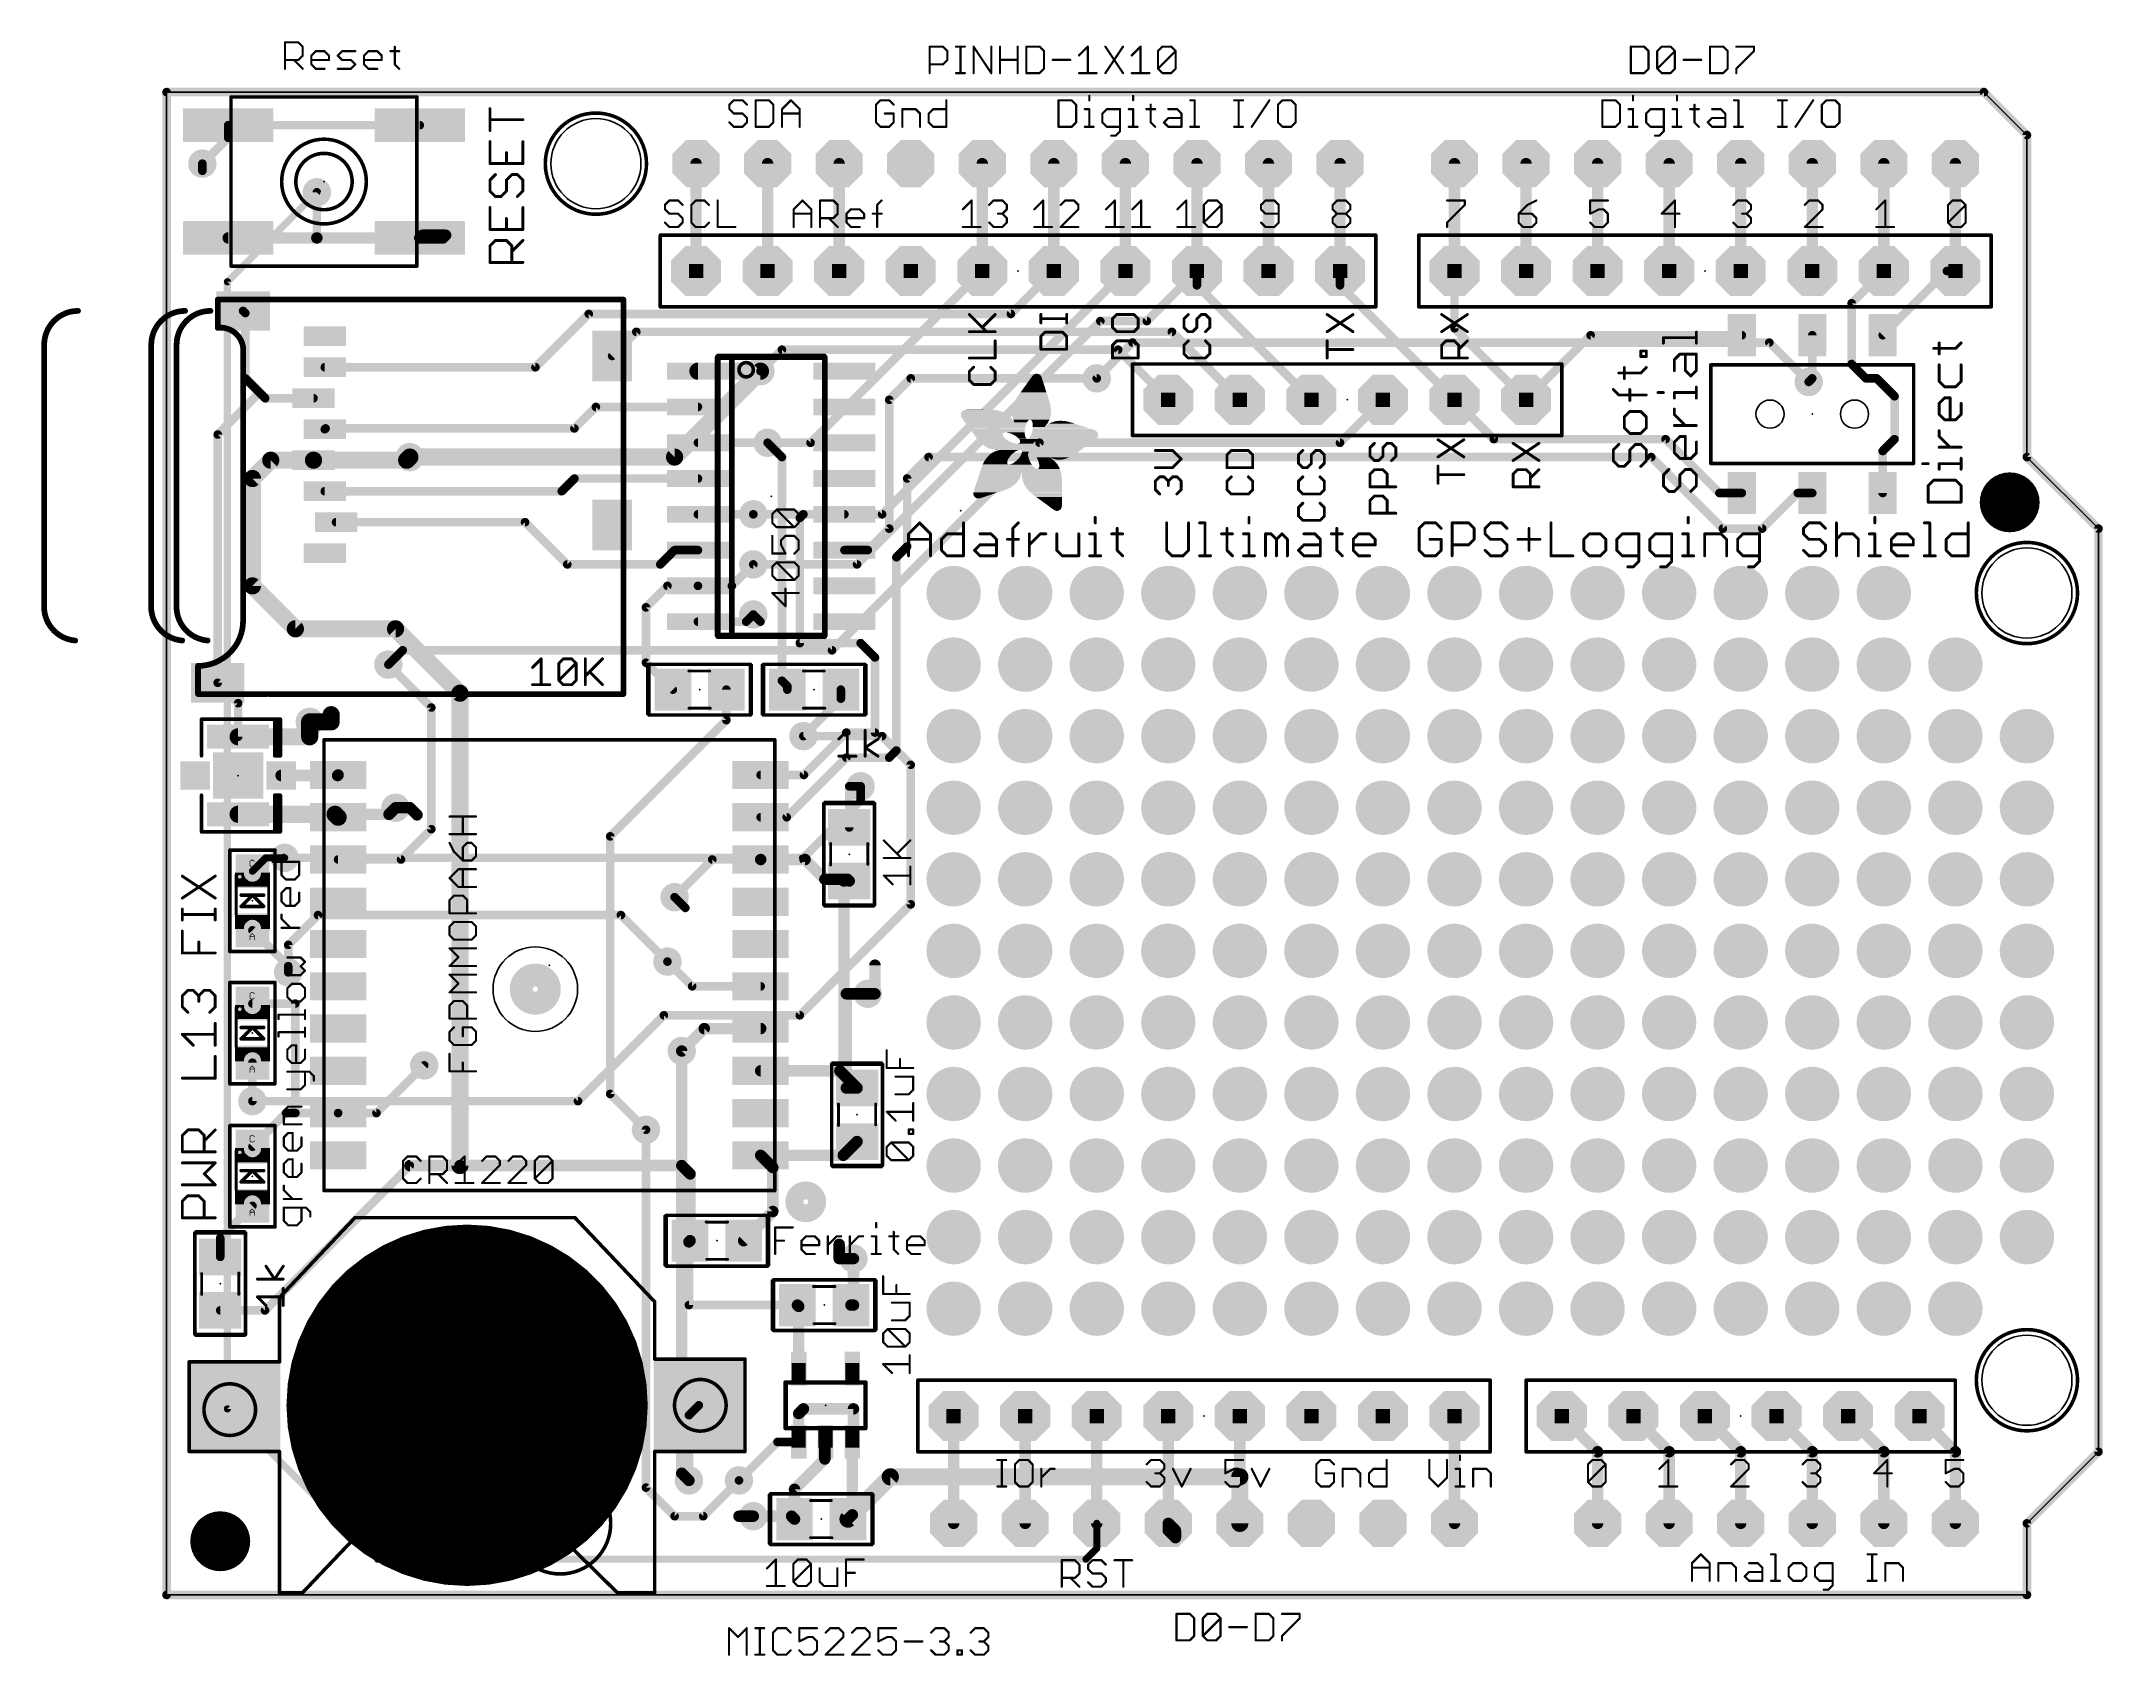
# Model space of a CAD drawing. Extents: x -4.4 to 68.7, y -2.2 to 55.1.
import ezdxf

# ---------------------------------------------------------------- set-up
doc = ezdxf.new("R2010")
doc.units = 0
for name, color, linetype in [('1', 12, 'CONTINUOUS'), ('16', 132, 'CONTINUOUS'), ('17', 110, 'CONTINUOUS'), ('18', 110, 'CONTINUOUS'), ('20', 53, 'CONTINUOUS'), ('21', 40, 'CONTINUOUS'), ('23', 53, 'CONTINUOUS'), ('27', 253, 'CONTINUOUS'), ('39', 12, 'CONTINUOUS'), ('41', 12, 'CONTINUOUS'), ('51', 253, 'CONTINUOUS')]:
    doc.layers.add(name, color=color, linetype=linetype)

# ---------------------------------------------------------------- blocks, each defined once
blk = doc.blocks.new('RECT')
blk.add_solid([(-0.5, -0.5), (0.5, -0.5), (-0.5, 0.5), (0.5, 0.5)])
blk = doc.blocks.new('PIE')
at = {"const_width": 0.5}
blk.add_lwpolyline([(0, -0.25, 1), (0, 0.25, 1), (0, -0.25)], format="xyb", dxfattribs=at)
blk = doc.blocks.new('OCTAGONP')
at = {"const_width": 0.5}
blk.add_lwpolyline([(-0.25, -0.1036), (-0.25, 0.1036), (-0.1036, 0.25), (0.1036, 0.25), (0.25, 0.1036), (0.25, -0.1036), (0.1036, -0.25), (-0.1036, -0.25), (-0.25, -0.1036), (-0.25, 0.1036)], dxfattribs=at)
blk = doc.blocks.new('ROUNDV')
at = {"const_width": 0.5}
blk.add_lwpolyline([(0, -0.25, 1), (0, 0.25, 1), (0, -0.25)], format="xyb", dxfattribs=at)

msp = doc.modelspace()

# ---------------------------------------------------------------- linework, layer by layer
at = {"layer": '1'}
for points, const_width in [([(2.188, 52.165), (8.988, 52.165)], 0.3048), ([(2.188, 52.165), (2.188, 51.718)], 0.3048), ([(2.188, 51.718), (1.27, 50.8)], 0.3048), ([(5.334, 48.165), (5.334, 49.784)], 0.3048), ([(2.188, 48.165), (5.334, 48.165)], 0.4064), ([(5.334, 48.165), (8.988, 48.165)], 0.4064), ([(9.811, 48.165), (5.334, 48.165)], 0.3048), ([(9.083, 48.26), (8.988, 48.165)], 0.4064), ([(8.988, 48.165), (9.811, 48.165)], 0.4064), ([(9.906, 48.26), (9.083, 48.26)], 0.4064), ([(9.811, 48.165), (9.906, 48.26)], 0.4064), ([(29.972, 45.466), (31.496, 46.99)], 0.3048), ([(36.576, 46.482), (36.576, 46.99)], 0.3048), ([(41.656, 46.482), (41.656, 46.99)], 0.3048), ([(45.72, 44.958), (45.72, 46.99)], 0.3048), ([(59.817, 45.847), (60.96, 46.99)], 0.3048), ([(60.92, 44.71), (63.2, 46.99)], 0.3048), ([(63.2, 46.99), (63.5, 46.99)], 0.3048), ([(40.64, 42.418), (36.576, 46.482)], 0.3048), ([(45.72, 42.418), (41.656, 46.482)], 0.3048), ([(2.794, 45.496), (2.716, 45.574)], 0.3048), ([(2.794, 43.18), (2.794, 45.496)], 0.3048), ([(13.094, 43.574), (14.986, 45.466)], 0.3048), ([(14.986, 45.466), (29.972, 45.466)], 0.3048), ([(59.817, 43.688), (59.817, 45.847)], 0.3048), ([(15.816, 43.974), (16.673, 44.831)], 0.3048), ([(16.673, 44.831), (35.687, 44.831)], 0.3048), ([(35.687, 44.831), (38.1, 42.418)], 0.3048), ([(48.26, 42.418), (45.72, 44.958)], 0.3048), ([(48.26, 42.418), (50.552, 44.71)], 0.3048), ([(50.552, 44.71), (55.92, 44.71)], 0.3048), ([(58.42, 43.18), (58.42, 44.71)], 0.3048), ([(21.082, 43.434), (21.844, 44.196)], 0.3048), ([(21.844, 44.196), (33.782, 44.196)], 0.3048), ([(33.782, 44.196), (35.56, 42.418)], 0.3048), ([(3.302, 42.672), (2.794, 43.18)], 0.3048), ([(5.616, 43.574), (13.094, 43.574)], 0.3048), ([(18.863, 43.434), (21.082, 43.434)], 0.6096), ([(25.654, 42.418), (26.416, 43.18)], 0.3048), ([(26.416, 43.18), (33.02, 43.18)], 0.3048), ([(58.293, 43.053), (58.42, 43.18)], 0.3048), ([(60.325, 43.18), (59.817, 43.688)], 0.3048), ([(60.706, 43.18), (60.325, 43.18)], 0.3048), ([(61.341, 42.545), (60.706, 43.18)], 0.3048), ([(1.816, 41.186), (3.302, 42.672)], 0.3048), ([(3.5, 42.474), (3.302, 42.672)], 0.3048), ([(5.216, 42.474), (3.5, 42.474)], 0.3048), ([(25.654, 37.846), (25.654, 42.418)], 0.3048), ([(45.72, 42.418), (47.117, 41.021)], 0.3048), ([(61.341, 41.021), (61.341, 42.545)], 0.3048), ([(15.24, 42.164), (14.478, 41.402)], 0.3048), ([(18.863, 42.164), (15.24, 42.164)], 0.3048), ([(1.816, 32.374), (1.816, 41.186)], 0.3048), ([(5.644, 41.402), (5.616, 41.374)], 0.3048), ([(14.478, 41.402), (5.644, 41.402)], 0.3048), ([(18.863, 40.894), (21.336, 40.894)], 0.3048), ([(21.336, 40.894), (21.844, 40.386)], 0.3048), ([(47.117, 41.021), (53.213, 41.021)], 0.3048), ([(55.124, 39.11), (53.213, 41.021)], 0.3048), ([(60.92, 40.6), (61.341, 41.021)], 0.3048), ([(3.698, 40.274), (3.048, 39.624)], 0.6096), ([(5.216, 40.274), (3.698, 40.274)], 0.6096), ([(8.524, 40.274), (5.216, 40.274)], 0.6096), ([(8.636, 40.386), (8.524, 40.274)], 0.6096), ([(21.844, 40.386), (21.844, 32.446)], 0.3048), ([(26.289, 39.624), (27.051, 40.386)], 0.3048), ([(27.051, 40.386), (52.705, 40.386)], 0.3048), ([(52.705, 40.386), (55.245, 37.846)], 0.3048), ([(60.92, 39.11), (60.92, 40.6)], 0.3048), ([(3.048, 39.624), (3.048, 35.814)], 0.6096), ([(14.028, 39.174), (14.478, 39.624)], 0.3048), ([(14.478, 39.624), (18.863, 39.624)], 0.3048), ([(26.289, 37.211), (26.289, 39.624)], 0.3048), ([(5.616, 39.174), (14.028, 39.174)], 0.3048), ([(55.92, 39.11), (55.124, 39.11)], 0.3048), ([(56.642, 37.846), (57.906, 39.11)], 0.3048), ([(57.906, 39.11), (58.42, 39.11)], 0.3048), ([(6.016, 38.074), (12.726, 38.074)], 0.3048), ([(12.726, 38.074), (14.224, 36.576)], 0.3048), ([(18.863, 38.354), (20.828, 38.354)], 0.3048), ([(22.606, 38.354), (22.479, 38.227)], 0.3048), ([(22.479, 38.227), (22.479, 33.782)], 0.3048), ([(24.063, 38.354), (22.606, 38.354)], 0.3048), ([(24.892, 37.084), (25.654, 37.846)], 0.3048), ([(25.908, 36.83), (26.289, 37.211)], 0.3048), ([(55.245, 37.846), (56.642, 37.846)], 0.3048), ([(14.224, 36.576), (17.526, 36.576)], 0.3048), ([(17.526, 36.576), (18.034, 37.084)], 0.3048), ([(18.034, 37.084), (18.863, 37.084)], 0.3048), ([(20.066, 35.814), (20.828, 36.576)], 0.3048), ([(24.063, 37.084), (24.892, 37.084)], 0.3048), ([(25.908, 29.972), (25.908, 36.83)], 0.3048), ([(3.048, 35.814), (4.572, 34.29)], 0.6096), ([(17.018, 35.052), (17.78, 35.814)], 0.3048), ([(17.78, 35.814), (18.863, 35.814)], 0.3048), ([(18.863, 35.814), (20.066, 35.814)], 0.3048), ([(17.018, 33.086), (17.018, 35.052)], 0.3048), ([(4.572, 34.29), (8.128, 34.29)], 0.6096), ([(8.128, 34.29), (10.414, 32.004)], 0.6096), ([(18.863, 34.544), (20.574, 34.544)], 0.3048), ([(20.574, 34.544), (20.828, 34.798)], 0.3048), ([(22.479, 33.782), (24.638, 33.782)], 0.3048), ([(24.638, 33.782), (25.146, 33.274)], 0.3048), ([(9.398, 31.496), (7.874, 33.02)], 0.3048), ([(17.973, 32.131), (17.018, 33.086)], 0.3048), ([(25.146, 33.274), (25.146, 30.607)], 0.3048), ([(2.54, 31.65), (1.816, 32.374)], 0.3048), ([(10.414, 32.004), (10.414, 15.24)], 0.6096), ([(19.873, 32.131), (19.873, 31.049)], 0.3048), ([(21.844, 32.446), (22.037, 32.253)], 0.3048), ([(22.037, 32.253), (22.037, 32.131)], 0.3048), ([(23.937, 32.131), (23.937, 31.811)], 0.3048), ([(2.54, 30.458), (2.54, 31.65)], 0.3048), ([(9.398, 27.178), (9.398, 31.496)], 0.3048), ([(23.937, 31.811), (22.606, 30.48)], 0.3048), ([(2.54, 30.458), (5.08, 30.458)], 0.6096), ([(5.08, 30.458), (5.08, 30.988)], 0.6096), ([(19.873, 31.049), (15.748, 26.924)], 0.3048), ([(22.625, 29.102), (24.13, 30.607)], 0.3048), ([(24.13, 30.607), (25.146, 30.607)], 0.3048), ([(25.654, 29.718), (25.908, 29.972)], 0.3048), ([(4.065, 29.083), (6.07, 29.083)], 0.4064), ([(6.07, 29.083), (6.089, 29.102)], 0.4064), ([(22.014, 27.602), (24.13, 29.718)], 0.3048), ([(24.13, 29.718), (25.654, 29.718)], 0.3048), ([(21.089, 29.102), (22.625, 29.102)], 0.3048), ([(24.233, 27.239), (24.233, 28.702)], 0.3048), ([(24.233, 28.702), (24.638, 28.702)], 0.3048), ([(2.54, 27.708), (5.983, 27.708)], 0.6096), ([(2.54, 27.708), (7.896, 27.708)], 0.4064), ([(5.983, 27.708), (6.089, 27.602)], 0.6096), ([(7.896, 27.708), (8.128, 27.94)], 0.4064), ([(8.322, 26.102), (9.398, 27.178)], 0.3048), ([(21.089, 27.602), (22.014, 27.602)], 0.3048), ([(15.748, 26.924), (15.748, 17.78)], 0.3048), ([(3.048, 25.688), (3.522, 26.162)], 0.254), ([(3.522, 26.162), (4.191, 26.162)], 0.254), ([(6.089, 26.102), (8.322, 26.102)], 0.3048), ([(19.371, 26.102), (18.034, 24.765)], 0.3048), ([(21.089, 26.102), (19.371, 26.102)], 0.3048), ([(21.089, 26.102), (21.09, 26.101)], 0.4064), ([(21.089, 26.102), (22.666, 26.102)], 0.4064), ([(22.666, 26.102), (23.368, 25.4)], 0.4064), ([(23.368, 25.4), (24.1055, 25.4)], 0.4064), ([(24.1055, 25.4), (24.0455, 25.34)], 0.4064), ([(24.0455, 25.34), (24.0455, 18.4575)], 0.4064), ([(24.172, 25.4), (24.1055, 25.4)], 0.4064), ([(24.172, 25.4), (24.233, 25.339)], 0.4064), ([(3.048, 23.588), (4.318, 22.318)], 0.3048), ([(4.318, 22.318), (4.318, 22.098)], 0.3048), ([(18.657, 21.602), (17.78, 22.479)], 0.3048), ([(21.089, 21.602), (18.657, 21.602)], 0.3048), ([(24.13, 17.992), (24.13, 21.336)], 0.4064), ([(24.13, 21.336), (24.892, 21.336)], 0.4064), ([(3.048, 20.989), (4.572, 20.989)], 0.3048), ([(4.572, 20.989), (4.572, 17.102)], 0.3048), ([(19.086, 20.102), (18.288, 19.304)], 0.4064), ([(21.089, 20.102), (19.086, 20.102)], 0.4064), ([(3.048, 17.526), (3.048, 18.889)], 0.3048), ([(7.45, 17.102), (9.144, 18.796)], 0.3048), ([(21.089, 18.602), (23.901, 18.602)], 0.4064), ([(23.901, 18.602), (24.0455, 18.4575)], 0.4064), ([(24.0455, 18.4575), (24.511, 17.992)], 0.4064), ([(15.748, 17.78), (17.018, 16.51)], 0.3048), ([(24.511, 17.992), (24.13, 17.992)], 0.4064), ([(4.241, 17.102), (3.048, 15.909)], 0.3048), ([(4.572, 17.102), (4.241, 17.102)], 0.3048), ([(6.089, 17.102), (4.572, 17.102)], 0.3048), ([(6.089, 17.102), (7.45, 17.102)], 0.3048), ([(24.511, 16.092), (24.021, 15.602)], 0.4064), ([(8.636, 15.24), (3.495, 10.099)], 0.3048), ([(8.636, 15.24), (10.414, 15.24)], 0.4064), ([(10.414, 15.24), (18.288, 15.24)], 0.4064), ([(18.288, 15.24), (18.584, 14.944)], 0.4064), ([(21.5205, 15.1705), (21.089, 15.602)], 0.4064), ([(24.021, 15.602), (21.089, 15.602)], 0.4064), ([(21.5205, 13.6095), (21.5205, 15.1705)], 0.4064), ([(18.584, 14.944), (18.584, 12.573)], 0.4064), ([(3.048, 13.809), (1.905, 12.666)], 0.3048), ([(20.484, 12.573), (21.5205, 13.6095)], 0.4064), ([(1.905, 12.666), (1.905, 11.999)], 0.3048), ([(18.584, 12.573), (18.542, 12.531)], 0.4064), ([(18.542, 12.531), (18.542, 10.287)], 0.3048), ([(24.384, 10.287), (24.384, 11.938)], 0.4064), ([(3.495, 10.099), (1.905, 10.099)], 0.3048), ([(18.542, 10.287), (22.394, 10.287)], 0.3048), ([(22.394, 10.287), (22.442, 10.239)], 0.4064), ([(22.442, 10.239), (22.442, 8.0311)], 0.4064), ([(24.294, 10.287), (24.384, 10.287)], 0.4064), ([(10.668, 6.731), (10.668, 6.604)], 0.4064), ([(18.8934, 6.731), (18.542, 6.3796)], 0.3048), ([(22.442, 6.44), (22.606, 6.604)], 0.4064), ([(22.442, 5.4309), (22.442, 6.44)], 0.4064), ([(22.606, 6.604), (24.384, 6.604)], 0.4064), ([(24.384, 6.604), (24.384, 5.4729)], 0.4064), ([(18.542, 6.3796), (18.542, 4.064)], 0.3048), ([(20.32, 4.064), (21.6869, 5.4309)], 0.3048), ([(21.6869, 5.4309), (22.442, 5.4309)], 0.3048), ([(23.368, 5.4069), (23.392, 5.4309)], 0.4064), ([(23.368, 4.826), (23.368, 5.4069)], 0.4064), ([(24.384, 5.4729), (24.342, 5.4309)], 0.4064), ([(24.342, 2.842), (24.342, 5.4309)], 0.4064), ([(22.291, 3.749), (23.368, 4.826)], 0.4064), ([(24.191, 2.691), (25.691, 4.191)], 0.6096), ([(25.691, 4.191), (38.1, 4.191)], 0.6096), ([(38.1, 4.191), (38.1, 2.54)], 0.6096), ([(22.291, 2.691), (22.291, 3.749)], 0.4064), ([(22.188, 2.794), (20.828, 2.794)], 0.4064), ([(22.291, 2.691), (22.188, 2.794)], 0.4064), ([(24.191, 2.691), (24.342, 2.842)], 0.4064)]:
    msp.add_lwpolyline(points, dxfattribs=dict(at, const_width=const_width))
for points, const_width in [([(2.188, 52.2412, 1), (2.188, 52.0888)], 0.1524), ([(2.2642, 52.165, 1), (2.1118, 52.165)], 0.1524), ([(8.988, 52.0888, 1), (8.988, 52.2412)], 0.1524), ([(2.1118, 51.718, 1), (2.2642, 51.718)], 0.1524), ([(2.2419, 51.6641, 1), (2.1341, 51.7719)], 0.1524), ([(1.2161, 50.8539, 1), (1.3239, 50.7461)], 0.1524), ([(5.4102, 49.784, 1), (5.2578, 49.784)], 0.1524), ([(2.188, 48.2666, 1), (2.188, 48.0634)], 0.2032), ([(5.334, 48.2666, 1), (5.334, 48.0634)], 0.2032), ([(5.334, 48.2412, 1), (5.334, 48.0888)], 0.1524), ([(5.334, 48.0634, 1), (5.334, 48.2666)], 0.2032), ([(8.988, 48.2666, 1), (8.988, 48.0634)], 0.2032), ([(8.9162, 48.2368, 1), (9.0598, 48.0932)], 0.2032), ([(9.083, 48.3616, 1), (9.083, 48.1584)], 0.2032), ([(8.988, 48.0634, 1), (8.988, 48.2666)], 0.2032), ([(9.1548, 48.1882, 1), (9.0112, 48.3318)], 0.2032), ([(9.7392, 48.2368, 1), (9.8828, 48.0932)], 0.2032), ([(9.811, 48.0634, 1), (9.811, 48.2666)], 0.2032), ([(9.9778, 48.1882, 1), (9.8342, 48.3318)], 0.2032), ([(9.811, 48.0888, 1), (9.811, 48.2412)], 0.1524), ([(9.906, 48.1584, 1), (9.906, 48.3616)], 0.2032), ([(5.2578, 48.165, 1), (5.4102, 48.165)], 0.1524), ([(31.5499, 46.9361, 1), (31.4421, 47.0439)], 0.1524), ([(36.6522, 46.99, 1), (36.4998, 46.99)], 0.1524), ([(41.7322, 46.99, 1), (41.5798, 46.99)], 0.1524), ([(45.7962, 46.99, 1), (45.6438, 46.99)], 0.1524), ([(61.0139, 46.9361, 1), (60.9061, 47.0439)], 0.1524), ([(63.2, 47.0662, 1), (63.2, 46.9138)], 0.1524), ([(63.2539, 46.9361, 1), (63.1461, 47.0439)], 0.1524), ([(63.5, 46.9138, 1), (63.5, 47.0662)], 0.1524), ([(36.6299, 46.5359, 1), (36.5221, 46.4281)], 0.1524), ([(36.4998, 46.482, 1), (36.6522, 46.482)], 0.1524), ([(41.7099, 46.5359, 1), (41.6021, 46.4281)], 0.1524), ([(41.5798, 46.482, 1), (41.7322, 46.482)], 0.1524), ([(2.7699, 45.6279, 1), (2.6621, 45.5201)], 0.1524), ([(2.8702, 45.496, 1), (2.7178, 45.496)], 0.1524), ([(2.7401, 45.4421, 1), (2.8479, 45.5499)], 0.1524), ([(14.986, 45.5422, 1), (14.986, 45.3898)], 0.1524), ([(15.0399, 45.4121, 1), (14.9321, 45.5199)], 0.1524), ([(29.9181, 45.5199, 1), (30.0259, 45.4121)], 0.1524), ([(29.972, 45.3898, 1), (29.972, 45.5422)], 0.1524), ([(59.8932, 45.847, 1), (59.7408, 45.847)], 0.1524), ([(59.7631, 45.9009, 1), (59.8709, 45.7931)], 0.1524), ([(16.673, 44.9072, 1), (16.673, 44.7548)], 0.1524), ([(16.7269, 44.7771, 1), (16.6191, 44.8849)], 0.1524), ([(35.7409, 44.8849, 1), (35.6331, 44.7771)], 0.1524), ([(35.687, 44.7548, 1), (35.687, 44.9072)], 0.1524), ([(45.7739, 45.0119, 1), (45.6661, 44.9041)], 0.1524), ([(45.6438, 44.958, 1), (45.7962, 44.958)], 0.1524), ([(50.552, 44.7862, 1), (50.552, 44.6338)], 0.1524), ([(50.6059, 44.6561, 1), (50.4981, 44.7639)], 0.1524), ([(55.92, 44.6338, 1), (55.92, 44.7862)], 0.1524), ([(58.4962, 44.71, 1), (58.3438, 44.71)], 0.1524), ([(60.8661, 44.7639, 1), (60.9739, 44.6561)], 0.1524), ([(15.7621, 44.0279, 1), (15.8699, 43.9201)], 0.1524), ([(21.844, 44.2722, 1), (21.844, 44.1198)], 0.1524), ([(21.8979, 44.1421, 1), (21.7901, 44.2499)], 0.1524), ([(33.8359, 44.2499, 1), (33.7281, 44.1421)], 0.1524), ([(33.782, 44.1198, 1), (33.782, 44.2722)], 0.1524), ([(2.8479, 43.2339, 1), (2.7401, 43.1261)], 0.1524), ([(2.7178, 43.18, 1), (2.8702, 43.18)], 0.1524), ([(5.616, 43.6502, 1), (5.616, 43.4978)], 0.1524), ([(13.0401, 43.6279, 1), (13.1479, 43.5201)], 0.1524), ([(13.094, 43.4978, 1), (13.094, 43.6502)], 0.1524), ([(18.863, 43.5864, 1), (18.863, 43.2816)], 0.3048), ([(21.082, 43.2816, 1), (21.082, 43.5864)], 0.3048), ([(21.0281, 43.4879, 1), (21.1359, 43.3801)], 0.1524), ([(26.416, 43.2562, 1), (26.416, 43.1038)], 0.1524), ([(26.4699, 43.1261, 1), (26.3621, 43.2339)], 0.1524), ([(33.02, 43.1038, 1), (33.02, 43.2562)], 0.1524), ([(58.2391, 43.1069, 1), (58.3469, 42.9991)], 0.1524), ([(58.3438, 43.18, 1), (58.4962, 43.18)], 0.1524), ([(58.4739, 43.1261, 1), (58.3661, 43.2339)], 0.1524), ([(59.8709, 43.7419, 1), (59.7631, 43.6341)], 0.1524), ([(59.7408, 43.688, 1), (59.8932, 43.688)], 0.1524), ([(60.325, 43.2562, 1), (60.325, 43.1038)], 0.1524), ([(60.2711, 43.1261, 1), (60.3789, 43.2339)], 0.1524), ([(60.7599, 43.2339, 1), (60.6521, 43.1261)], 0.1524), ([(60.706, 43.1038, 1), (60.706, 43.2562)], 0.1524), ([(3.3559, 42.7259, 1), (3.2481, 42.6181)], 0.1524), ([(3.3559, 42.6181, 1), (3.2481, 42.7259)], 0.1524), ([(3.2481, 42.6181, 1), (3.3559, 42.7259)], 0.1524), ([(3.5, 42.5502, 1), (3.5, 42.3978)], 0.1524), ([(3.4461, 42.4201, 1), (3.5539, 42.5279)], 0.1524), ([(5.216, 42.3978, 1), (5.216, 42.5502)], 0.1524), ([(25.7302, 42.418, 1), (25.5778, 42.418)], 0.1524), ([(25.6001, 42.4719, 1), (25.7079, 42.3641)], 0.1524), ([(35.5061, 42.3641, 1), (35.6139, 42.4719)], 0.1524), ([(38.0461, 42.3641, 1), (38.1539, 42.4719)], 0.1524), ([(40.5861, 42.3641, 1), (40.6939, 42.4719)], 0.1524), ([(45.7739, 42.4719, 1), (45.6661, 42.3641)], 0.1524), ([(45.6661, 42.3641, 1), (45.7739, 42.4719)], 0.1524), ([(48.2061, 42.4719, 1), (48.3139, 42.3641)], 0.1524), ([(48.2061, 42.3641, 1), (48.3139, 42.4719)], 0.1524), ([(61.4172, 42.545, 1), (61.2648, 42.545)], 0.1524), ([(61.2871, 42.4911, 1), (61.3949, 42.5989)], 0.1524), ([(15.24, 42.2402, 1), (15.24, 42.0878)], 0.1524), ([(15.2939, 42.1101, 1), (15.1861, 42.2179)], 0.1524), ([(18.863, 42.0878, 1), (18.863, 42.2402)], 0.1524), ([(1.8922, 41.186, 1), (1.7398, 41.186)], 0.1524), ([(1.7621, 41.2399, 1), (1.8699, 41.1321)], 0.1524), ([(5.5621, 41.4279, 1), (5.6699, 41.3201)], 0.1524), ([(5.644, 41.4782, 1), (5.644, 41.3258)], 0.1524), ([(5.6979, 41.3481, 1), (5.5901, 41.4559)], 0.1524), ([(14.4241, 41.4559, 1), (14.5319, 41.3481)], 0.1524), ([(14.478, 41.3258, 1), (14.478, 41.4782)], 0.1524), ([(18.863, 40.9702, 1), (18.863, 40.8178)], 0.1524), ([(21.3899, 40.9479, 1), (21.2821, 40.8401)], 0.1524), ([(21.336, 40.8178, 1), (21.336, 40.9702)], 0.1524), ([(47.117, 41.0972, 1), (47.117, 40.9448)], 0.1524), ([(47.0631, 40.9671, 1), (47.1709, 41.0749)], 0.1524), ([(53.2669, 41.0749, 1), (53.1591, 40.9671)], 0.1524), ([(53.213, 40.9448, 1), (53.213, 41.0972)], 0.1524), ([(61.2648, 41.021, 1), (61.4172, 41.021)], 0.1524), ([(61.3949, 40.9671, 1), (61.2871, 41.0749)], 0.1524), ([(3.698, 40.4264, 1), (3.698, 40.1216)], 0.3048), ([(3.8058, 40.1662, 1), (3.5902, 40.3818)], 0.3048), ([(5.216, 40.4264, 1), (5.216, 40.1216)], 0.3048), ([(5.216, 40.1216, 1), (5.216, 40.4264)], 0.3048), ([(8.4162, 40.3818, 1), (8.6318, 40.1662)], 0.3048), ([(8.524, 40.1216, 1), (8.524, 40.4264)], 0.3048), ([(8.7438, 40.2782, 1), (8.5282, 40.4938)], 0.3048), ([(21.9202, 40.386, 1), (21.7678, 40.386)], 0.1524), ([(21.7901, 40.3321, 1), (21.8979, 40.4399)], 0.1524), ([(27.051, 40.4622, 1), (27.051, 40.3098)], 0.1524), ([(27.1049, 40.3321, 1), (26.9971, 40.4399)], 0.1524), ([(52.7589, 40.4399, 1), (52.6511, 40.3321)], 0.1524), ([(52.705, 40.3098, 1), (52.705, 40.4622)], 0.1524), ([(60.9962, 40.6, 1), (60.8438, 40.6)], 0.1524), ([(60.8661, 40.6539, 1), (60.9739, 40.5461)], 0.1524), ([(2.9402, 39.7318, 1), (3.1558, 39.5162)], 0.3048), ([(3.2004, 39.624, 1), (2.8956, 39.624)], 0.3048), ([(14.478, 39.7002, 1), (14.478, 39.5478)], 0.1524), ([(14.5319, 39.5701, 1), (14.4241, 39.6779)], 0.1524), ([(18.863, 39.5478, 1), (18.863, 39.7002)], 0.1524), ([(26.3652, 39.624, 1), (26.2128, 39.624)], 0.1524), ([(26.2351, 39.6779, 1), (26.3429, 39.5701)], 0.1524), ([(5.616, 39.2502, 1), (5.616, 39.0978)], 0.1524), ([(13.9741, 39.2279, 1), (14.0819, 39.1201)], 0.1524), ([(14.028, 39.0978, 1), (14.028, 39.2502)], 0.1524), ([(55.124, 39.1862, 1), (55.124, 39.0338)], 0.1524), ([(55.0701, 39.0561, 1), (55.1779, 39.1639)], 0.1524), ([(55.92, 39.0338, 1), (55.92, 39.1862)], 0.1524), ([(57.906, 39.1862, 1), (57.906, 39.0338)], 0.1524), ([(57.9599, 39.0561, 1), (57.8521, 39.1639)], 0.1524), ([(58.42, 39.0338, 1), (58.42, 39.1862)], 0.1524), ([(60.8438, 39.11, 1), (60.9962, 39.11)], 0.1524), ([(6.016, 38.1502, 1), (6.016, 37.9978)], 0.1524), ([(12.7799, 38.1279, 1), (12.6721, 38.0201)], 0.1524), ([(12.726, 37.9978, 1), (12.726, 38.1502)], 0.1524), ([(18.863, 38.4302, 1), (18.863, 38.2778)], 0.1524), ([(20.828, 38.2778, 1), (20.828, 38.4302)], 0.1524), ([(22.5552, 38.227, 1), (22.4028, 38.227)], 0.1524), ([(22.4251, 38.2809, 1), (22.5329, 38.1731)], 0.1524), ([(22.606, 38.4302, 1), (22.606, 38.2778)], 0.1524), ([(22.6599, 38.3001, 1), (22.5521, 38.4079)], 0.1524), ([(24.063, 38.2778, 1), (24.063, 38.4302)], 0.1524), ([(25.5778, 37.846, 1), (25.7302, 37.846)], 0.1524), ([(25.7079, 37.7921, 1), (25.6001, 37.8999)], 0.1524), ([(26.3429, 37.1571, 1), (26.2351, 37.2649)], 0.1524), ([(55.245, 37.9222, 1), (55.245, 37.7698)], 0.1524), ([(55.1911, 37.7921, 1), (55.2989, 37.8999)], 0.1524), ([(56.5881, 37.8999, 1), (56.6959, 37.7921)], 0.1524), ([(56.642, 37.7698, 1), (56.642, 37.9222)], 0.1524), ([(14.224, 36.6522, 1), (14.224, 36.4998)], 0.1524), ([(14.1701, 36.5221, 1), (14.2779, 36.6299)], 0.1524), ([(17.4721, 36.6299, 1), (17.5799, 36.5221)], 0.1524), ([(17.526, 36.4998, 1), (17.526, 36.6522)], 0.1524), ([(18.034, 37.1602, 1), (18.034, 37.0078)], 0.1524), ([(18.0879, 37.0301, 1), (17.9801, 37.1379)], 0.1524), ([(18.863, 37.0078, 1), (18.863, 37.1602)], 0.1524), ([(20.8819, 36.5221, 1), (20.7741, 36.6299)], 0.1524), ([(24.063, 37.1602, 1), (24.063, 37.0078)], 0.1524), ([(24.8381, 37.1379, 1), (24.9459, 37.0301)], 0.1524), ([(24.892, 37.0078, 1), (24.892, 37.1602)], 0.1524), ([(25.9842, 36.83, 1), (25.8318, 36.83)], 0.1524), ([(25.8541, 36.8839, 1), (25.9619, 36.7761)], 0.1524), ([(26.2128, 37.211, 1), (26.3652, 37.211)], 0.1524), ([(3.1558, 35.9218, 1), (2.9402, 35.7062)], 0.3048), ([(2.8956, 35.814, 1), (3.2004, 35.814)], 0.3048), ([(17.78, 35.8902, 1), (17.78, 35.7378)], 0.1524), ([(17.8339, 35.7601, 1), (17.7261, 35.8679)], 0.1524), ([(18.863, 35.8902, 1), (18.863, 35.7378)], 0.1524), ([(18.863, 35.7378, 1), (18.863, 35.8902)], 0.1524), ([(20.0121, 35.8679, 1), (20.1199, 35.7601)], 0.1524), ([(20.066, 35.7378, 1), (20.066, 35.8902)], 0.1524), ([(17.0942, 35.052, 1), (16.9418, 35.052)], 0.1524), ([(16.9641, 35.1059, 1), (17.0719, 34.9981)], 0.1524), ([(4.572, 34.4424, 1), (4.572, 34.1376)], 0.3048), ([(4.4642, 34.1822, 1), (4.6798, 34.3978)], 0.3048), ([(8.2358, 34.3978, 1), (8.0202, 34.1822)], 0.3048), ([(8.128, 34.1376, 1), (8.128, 34.4424)], 0.3048), ([(18.863, 34.6202, 1), (18.863, 34.4678)], 0.1524), ([(20.5201, 34.5979, 1), (20.6279, 34.4901)], 0.1524), ([(20.574, 34.4678, 1), (20.574, 34.6202)], 0.1524), ([(20.8819, 34.7441, 1), (20.7741, 34.8519)], 0.1524), ([(22.479, 33.8582, 1), (22.479, 33.7058)], 0.1524), ([(22.4028, 33.782, 1), (22.5552, 33.782)], 0.1524), ([(24.6919, 33.8359, 1), (24.5841, 33.7281)], 0.1524), ([(24.638, 33.7058, 1), (24.638, 33.8582)], 0.1524), ([(7.9279, 33.0739, 1), (7.8201, 32.9661)], 0.1524), ([(17.0719, 33.1399, 1), (16.9641, 33.0321)], 0.1524), ([(16.9418, 33.086, 1), (17.0942, 33.086)], 0.1524), ([(25.2222, 33.274, 1), (25.0698, 33.274)], 0.1524), ([(25.0921, 33.2201, 1), (25.1999, 33.3279)], 0.1524), ([(1.8699, 32.4279, 1), (1.7621, 32.3201)], 0.1524), ([(1.7398, 32.374, 1), (1.8922, 32.374)], 0.1524), ([(10.5664, 32.004, 1), (10.2616, 32.004)], 0.3048), ([(10.3062, 31.8962, 1), (10.5218, 32.1118)], 0.3048), ([(17.9191, 32.0771, 1), (18.0269, 32.1849)], 0.1524), ([(19.9492, 32.131, 1), (19.7968, 32.131)], 0.1524), ([(21.8979, 32.4999, 1), (21.7901, 32.3921)], 0.1524), ([(21.7678, 32.446, 1), (21.9202, 32.446)], 0.1524), ([(22.1132, 32.253, 1), (21.9608, 32.253)], 0.1524), ([(21.9608, 32.131, 1), (22.1132, 32.131)], 0.1524), ([(21.9831, 32.1991, 1), (22.0909, 32.3069)], 0.1524), ([(24.0132, 32.131, 1), (23.8608, 32.131)], 0.1524), ([(2.6162, 31.65, 1), (2.4638, 31.65)], 0.1524), ([(2.4861, 31.5961, 1), (2.5939, 31.7039)], 0.1524), ([(9.4742, 31.496, 1), (9.3218, 31.496)], 0.1524), ([(9.3441, 31.4421, 1), (9.4519, 31.5499)], 0.1524), ([(23.8608, 31.811, 1), (24.0132, 31.811)], 0.1524), ([(23.9909, 31.7571, 1), (23.8831, 31.8649)], 0.1524), ([(2.54, 30.6104, 1), (2.54, 30.3056)], 0.3048), ([(5.2324, 30.988, 1), (4.9276, 30.988)], 0.3048), ([(5.08, 30.3056, 1), (5.08, 30.6104)], 0.3048), ([(19.7968, 31.049, 1), (19.9492, 31.049)], 0.1524), ([(19.9269, 30.9951, 1), (19.8191, 31.1029)], 0.1524), ([(24.13, 30.6832, 1), (24.13, 30.5308)], 0.1524), ([(24.1839, 30.5531, 1), (24.0761, 30.6609)], 0.1524), ([(25.146, 30.5308, 1), (25.146, 30.6832)], 0.1524), ([(2.4638, 30.458, 1), (2.6162, 30.458)], 0.1524), ([(4.9276, 30.458, 1), (5.2324, 30.458)], 0.3048), ([(22.5521, 30.5339, 1), (22.6599, 30.4261)], 0.1524), ([(25.0698, 30.607, 1), (25.2222, 30.607)], 0.1524), ([(25.8318, 29.972, 1), (25.9842, 29.972)], 0.1524), ([(25.9619, 29.9181, 1), (25.8541, 30.0259)], 0.1524), ([(4.065, 29.1846, 1), (4.065, 28.9814)], 0.2032), ([(6.1608, 29.0302, 1), (6.0172, 29.1738)], 0.2032), ([(6.07, 28.9814, 1), (6.07, 29.1846)], 0.2032), ([(24.13, 29.7942, 1), (24.13, 29.6418)], 0.1524), ([(24.1839, 29.6641, 1), (24.0761, 29.7719)], 0.1524), ([(25.6001, 29.7719, 1), (25.7079, 29.6641)], 0.1524), ([(25.654, 29.6418, 1), (25.654, 29.7942)], 0.1524), ([(5.9982, 29.1548, 1), (6.1418, 29.0112)], 0.2032), ([(21.089, 29.1782, 1), (21.089, 29.0258)], 0.1524), ([(22.5711, 29.1559, 1), (22.6789, 29.0481)], 0.1524), ([(22.625, 29.0258, 1), (22.625, 29.1782)], 0.1524), ([(24.3092, 28.702, 1), (24.1568, 28.702)], 0.1524), ([(24.233, 28.7782, 1), (24.233, 28.6258)], 0.1524), ([(24.638, 28.6258, 1), (24.638, 28.7782)], 0.1524), ([(2.54, 27.8604, 1), (2.54, 27.5556)], 0.3048), ([(2.54, 27.8096, 1), (2.54, 27.6064)], 0.2032), ([(6.0908, 27.8158, 1), (5.8752, 27.6002)], 0.3048), ([(5.9812, 27.4942, 1), (6.1968, 27.7098)], 0.3048), ([(5.983, 27.5556, 1), (5.983, 27.8604)], 0.3048), ([(7.8242, 27.7798, 1), (7.9678, 27.6362)], 0.2032), ([(7.896, 27.6064, 1), (7.896, 27.8096)], 0.2032), ([(8.1998, 27.8682, 1), (8.0562, 28.0118)], 0.2032), ([(9.3218, 27.178, 1), (9.4742, 27.178)], 0.1524), ([(9.4519, 27.1241, 1), (9.3441, 27.2319)], 0.1524), ([(21.089, 27.6782, 1), (21.089, 27.5258)], 0.1524), ([(21.9601, 27.6559, 1), (22.0679, 27.5481)], 0.1524), ([(22.014, 27.5258, 1), (22.014, 27.6782)], 0.1524), ([(24.1568, 27.239, 1), (24.3092, 27.239)], 0.1524), ([(15.8242, 26.924, 1), (15.6718, 26.924)], 0.1524), ([(15.6941, 26.9779, 1), (15.8019, 26.8701)], 0.1524), ([(3.0031, 25.7329, 1), (3.0929, 25.6431)], 0.127), ([(3.522, 26.2255, 1), (3.522, 26.0985)], 0.127), ([(3.5669, 26.1171, 1), (3.4771, 26.2069)], 0.127), ([(4.191, 26.0985, 1), (4.191, 26.2255)], 0.127), ([(6.089, 26.1782, 1), (6.089, 26.0258)], 0.1524), ([(8.2681, 26.1559, 1), (8.3759, 26.0481)], 0.1524), ([(8.322, 26.0258, 1), (8.322, 26.1782)], 0.1524), ([(19.371, 26.1782, 1), (19.371, 26.0258)], 0.1524), ([(19.4249, 26.0481, 1), (19.3171, 26.1559)], 0.1524), ([(21.089, 26.2036, 1), (21.089, 26.0004)], 0.2032), ([(21.1608, 26.1738, 1), (21.0172, 26.0302)], 0.2032), ([(21.0182, 26.0292, 1), (21.1618, 26.1728)], 0.2032), ([(21.089, 26.0258, 1), (21.089, 26.1782)], 0.1524), ([(22.7378, 26.1738, 1), (22.5942, 26.0302)], 0.2032), ([(22.666, 26.0004, 1), (22.666, 26.2036)], 0.2032), ([(17.9801, 24.8189, 1), (18.0879, 24.7111)], 0.1524), ([(23.368, 25.5016, 1), (23.368, 25.2984)], 0.2032), ([(23.2962, 25.3282, 1), (23.4398, 25.4718)], 0.2032), ([(24.1471, 25.34, 1), (23.9439, 25.34)], 0.2032), ([(23.9737, 25.4118, 1), (24.1173, 25.2682)], 0.2032), ([(24.1055, 25.5016, 1), (24.1055, 25.2984)], 0.2032), ([(24.1773, 25.3282, 1), (24.0337, 25.4718)], 0.2032), ([(24.2438, 25.4718, 1), (24.1002, 25.3282)], 0.2032), ([(24.1055, 25.2984, 1), (24.1055, 25.5016)], 0.2032), ([(24.1612, 25.2672, 1), (24.3048, 25.4108)], 0.2032), ([(24.172, 25.2984, 1), (24.172, 25.5016)], 0.2032), ([(3.1019, 23.6419, 1), (2.9941, 23.5341)], 0.1524), ([(4.3942, 22.318, 1), (4.2418, 22.318)], 0.1524), ([(4.2418, 22.098, 1), (4.3942, 22.098)], 0.1524), ([(4.2641, 22.2641, 1), (4.3719, 22.3719)], 0.1524), ([(17.8339, 22.5329, 1), (17.7261, 22.4251)], 0.1524), ([(18.657, 21.6782, 1), (18.657, 21.5258)], 0.1524), ([(18.6031, 21.5481, 1), (18.7109, 21.6559)], 0.1524), ([(21.089, 21.5258, 1), (21.089, 21.6782)], 0.1524), ([(24.2316, 21.336, 1), (24.0284, 21.336)], 0.2032), ([(24.13, 21.4376, 1), (24.13, 21.2344)], 0.2032), ([(24.892, 21.2344, 1), (24.892, 21.4376)], 0.2032), ([(3.048, 21.0652, 1), (3.048, 20.9128)], 0.1524), ([(4.6482, 20.989, 1), (4.4958, 20.989)], 0.1524), ([(4.572, 20.9128, 1), (4.572, 21.0652)], 0.1524), ([(19.086, 20.2036, 1), (19.086, 20.0004)], 0.2032), ([(19.1578, 20.0302, 1), (19.0142, 20.1738)], 0.2032), ([(21.089, 20.0004, 1), (21.089, 20.2036)], 0.2032), ([(3.1242, 18.889, 1), (2.9718, 18.889)], 0.1524), ([(18.2162, 19.3758, 1), (18.3598, 19.2322)], 0.2032), ([(9.1979, 18.7421, 1), (9.0901, 18.8499)], 0.1524), ([(21.089, 18.7036, 1), (21.089, 18.5004)], 0.2032), ([(23.9728, 18.6738, 1), (23.8292, 18.5302)], 0.2032), ([(23.901, 18.5004, 1), (23.901, 18.7036)], 0.2032), ([(23.9439, 18.4575, 1), (24.1471, 18.4575)], 0.2032), ([(24.1173, 18.5293, 1), (23.9737, 18.3857)], 0.2032), ([(23.9737, 18.3857, 1), (24.1173, 18.5293)], 0.2032), ([(2.9718, 17.526, 1), (3.1242, 17.526)], 0.1524), ([(15.8019, 17.8339, 1), (15.6941, 17.7261)], 0.1524), ([(15.6718, 17.78, 1), (15.8242, 17.78)], 0.1524), ([(24.13, 18.0936, 1), (24.13, 17.8904)], 0.2032), ([(24.0284, 17.992, 1), (24.2316, 17.992)], 0.2032), ([(24.4392, 17.9202, 1), (24.5828, 18.0638)], 0.2032), ([(24.511, 17.8904, 1), (24.511, 18.0936)], 0.2032), ([(4.241, 17.1782, 1), (4.241, 17.0258)], 0.1524), ([(4.2949, 17.0481, 1), (4.1871, 17.1559)], 0.1524), ([(4.572, 17.1782, 1), (4.572, 17.0258)], 0.1524), ([(4.4958, 17.102, 1), (4.6482, 17.102)], 0.1524), ([(4.572, 17.0258, 1), (4.572, 17.1782)], 0.1524), ([(6.089, 17.1782, 1), (6.089, 17.0258)], 0.1524), ([(6.089, 17.0258, 1), (6.089, 17.1782)], 0.1524), ([(7.3961, 17.1559, 1), (7.5039, 17.0481)], 0.1524), ([(7.45, 17.0258, 1), (7.45, 17.1782)], 0.1524), ([(16.9641, 16.4561, 1), (17.0719, 16.5639)], 0.1524), ([(24.5828, 16.0202, 1), (24.4392, 16.1638)], 0.2032), ([(2.9941, 15.9629, 1), (3.1019, 15.8551)], 0.1524), ([(8.636, 15.3416, 1), (8.636, 15.1384)], 0.2032), ([(8.6899, 15.1861, 1), (8.5821, 15.2939)], 0.1524), ([(10.2616, 15.24, 1), (10.5664, 15.24)], 0.3048), ([(10.414, 15.3416, 1), (10.414, 15.1384)], 0.2032), ([(10.414, 15.1384, 1), (10.414, 15.3416)], 0.2032), ([(18.3598, 15.3118, 1), (18.2162, 15.1682)], 0.2032), ([(18.288, 15.1384, 1), (18.288, 15.3416)], 0.2032), ([(21.089, 15.7036, 1), (21.089, 15.5004)], 0.2032), ([(21.1608, 15.6738, 1), (21.0172, 15.5302)], 0.2032), ([(21.6221, 15.1705, 1), (21.4189, 15.1705)], 0.2032), ([(23.9492, 15.6738, 1), (24.0928, 15.5302)], 0.2032), ([(24.021, 15.5004, 1), (24.021, 15.7036)], 0.2032), ([(18.6856, 14.944, 1), (18.4824, 14.944)], 0.2032), ([(18.5122, 14.8722, 1), (18.6558, 15.0158)], 0.2032), ([(21.4487, 15.0987, 1), (21.5923, 15.2423)], 0.2032), ([(3.1019, 13.7551, 1), (2.9941, 13.8629)], 0.1524), ([(21.4189, 13.6095, 1), (21.6221, 13.6095)], 0.2032), ([(21.5923, 13.5377, 1), (21.4487, 13.6813)], 0.2032), ([(1.9812, 12.666, 1), (1.8288, 12.666)], 0.1524), ([(1.8511, 12.7199, 1), (1.9589, 12.6121)], 0.1524), ([(18.4702, 12.6028, 1), (18.6138, 12.4592)], 0.2032), ([(18.4824, 12.573, 1), (18.6856, 12.573)], 0.2032), ([(18.6182, 12.531, 1), (18.4658, 12.531)], 0.1524), ([(18.6558, 12.5012, 1), (18.5122, 12.6448)], 0.2032), ([(20.4122, 12.6448, 1), (20.5558, 12.5012)], 0.2032), ([(1.8288, 11.999, 1), (1.9812, 11.999)], 0.1524), ([(24.4856, 11.938, 1), (24.2824, 11.938)], 0.2032), ([(1.905, 10.1752, 1), (1.905, 10.0228)], 0.1524), ([(3.495, 10.0228, 1), (3.495, 10.1752)], 0.1524), ([(18.542, 10.3632, 1), (18.542, 10.2108)], 0.1524), ([(18.4658, 10.287, 1), (18.6182, 10.287)], 0.1524), ([(22.4658, 10.3588, 1), (22.3222, 10.2152)], 0.2032), ([(22.5436, 10.239, 1), (22.3404, 10.239)], 0.2032), ([(22.3702, 10.1672, 1), (22.5138, 10.3108)], 0.2032), ([(22.394, 10.2108, 1), (22.394, 10.3632)], 0.1524), ([(24.294, 10.3886, 1), (24.294, 10.1854)], 0.2032), ([(24.2824, 10.287, 1), (24.4856, 10.287)], 0.2032), ([(24.384, 10.1854, 1), (24.384, 10.3886)], 0.2032), ([(3.4411, 10.1529, 1), (3.5489, 10.0451)], 0.1524), ([(22.3404, 8.0311, 1), (22.5436, 8.0311)], 0.2032), ([(10.7696, 6.731, 1), (10.5664, 6.731)], 0.2032), ([(10.5664, 6.604, 1), (10.7696, 6.604)], 0.2032), ([(18.9473, 6.6771, 1), (18.8395, 6.7849)], 0.1524), ([(22.5436, 6.44, 1), (22.3404, 6.44)], 0.2032), ([(22.3702, 6.5118, 1), (22.5138, 6.3682)], 0.2032), ([(22.606, 6.7056, 1), (22.606, 6.5024)], 0.2032), ([(22.6778, 6.5322, 1), (22.5342, 6.6758)], 0.2032), ([(24.4856, 6.604, 1), (24.2824, 6.604)], 0.2032), ([(24.384, 6.5024, 1), (24.384, 6.7056)], 0.2032), ([(18.6182, 6.3796, 1), (18.4658, 6.3796)], 0.1524), ([(18.4881, 6.4335, 1), (18.5959, 6.3257)], 0.1524), ([(21.6869, 5.5071, 1), (21.6869, 5.3547)], 0.1524), ([(21.7408, 5.377, 1), (21.633, 5.4848)], 0.1524), ([(22.3404, 5.4309, 1), (22.5436, 5.4309)], 0.2032), ([(22.442, 5.3547, 1), (22.442, 5.5071)], 0.1524), ([(23.4696, 5.4069, 1), (23.2664, 5.4069)], 0.2032), ([(23.2962, 5.4787, 1), (23.4398, 5.3351)], 0.2032), ([(23.4638, 5.3591, 1), (23.3202, 5.5027)], 0.2032), ([(24.4436, 5.4309, 1), (24.2404, 5.4309)], 0.2032), ([(24.2702, 5.5027, 1), (24.4138, 5.3591)], 0.2032), ([(24.2824, 5.4729, 1), (24.4856, 5.4729)], 0.2032), ([(24.4558, 5.4011, 1), (24.3122, 5.5447)], 0.2032), ([(23.2664, 4.826, 1), (23.4696, 4.826)], 0.2032), ([(23.4398, 4.7542, 1), (23.2962, 4.8978)], 0.2032), ([(25.691, 4.3434, 1), (25.691, 4.0386)], 0.3048), ([(25.7988, 4.0832, 1), (25.5832, 4.2988)], 0.3048), ([(38.2524, 4.191, 1), (37.9476, 4.191)], 0.3048), ([(38.1, 4.0386, 1), (38.1, 4.3434)], 0.3048), ([(18.4658, 4.064, 1), (18.6182, 4.064)], 0.1524), ([(20.2661, 4.1179, 1), (20.3739, 4.0101)], 0.1524), ([(22.3926, 3.749, 1), (22.1894, 3.749)], 0.2032), ([(22.2192, 3.8208, 1), (22.3628, 3.6772)], 0.2032), ([(20.828, 2.8956, 1), (20.828, 2.6924)], 0.2032), ([(22.2598, 2.8658, 1), (22.1162, 2.7222)], 0.2032), ([(22.188, 2.6924, 1), (22.188, 2.8956)], 0.2032), ([(24.0832, 2.7988, 1), (24.2988, 2.5832)], 0.3048), ([(24.2404, 2.842, 1), (24.4436, 2.842)], 0.2032), ([(24.4138, 2.7702, 1), (24.2702, 2.9138)], 0.2032), ([(22.1894, 2.691, 1), (22.3926, 2.691)], 0.2032), ([(22.2192, 2.6192, 1), (22.3628, 2.7628)], 0.2032), ([(24.1192, 2.7628, 1), (24.2628, 2.6192)], 0.2032), ([(37.9476, 2.54, 1), (38.2524, 2.54)], 0.3048)]:
    msp.add_lwpolyline(points, format="xyb", dxfattribs=dict(at, const_width=const_width))
at = {"layer": '16'}
for points, const_width in [([(64.516, 53.34), (0, 53.34)], 0.3048), ([(0, 53.34), (0, 0)], 0.3048), ([(66.04, 51.816), (64.516, 53.34)], 0.3048), ([(66.04, 40.386), (66.04, 51.816)], 0.3048), ([(1.27, 50.8), (1.27, 50.546)], 0.3048), ([(18.796, 50.8), (18.796, 46.99)], 0.4064), ([(21.336, 50.8), (21.336, 46.99)], 0.4064), ([(23.876, 50.8), (23.876, 46.99)], 0.4064), ([(28.956, 50.8), (28.956, 46.99)], 0.4064), ([(31.496, 50.8), (31.496, 46.99)], 0.4064), ([(34.036, 50.8), (34.036, 46.99)], 0.4064), ([(36.576, 50.8), (36.576, 46.99)], 0.4064), ([(39.116, 50.8), (39.116, 46.99)], 0.4064), ([(41.656, 50.8), (41.656, 46.99)], 0.4064), ([(45.72, 50.8), (45.72, 46.99)], 0.4064), ([(48.26, 50.8), (48.26, 46.99)], 0.4064), ([(50.8, 50.8), (50.8, 46.99)], 0.4064), ([(53.34, 50.8), (53.34, 46.99)], 0.4064), ([(55.88, 50.8), (55.88, 46.99)], 0.4064), ([(58.42, 46.99), (58.42, 50.8)], 0.4064), ([(60.96, 46.99), (60.96, 50.8)], 0.4064), ([(63.5, 50.8), (63.5, 46.99)], 0.4064), ([(2.159, 46.609), (5.334, 49.784)], 0.254), ([(22.86, 40.894), (28.956, 46.99)], 0.3048), ([(25.4, 38.354), (34.036, 46.99)], 0.3048), ([(34.798, 45.212), (36.576, 46.99)], 0.3048), ([(2.159, 6.604), (2.159, 46.609)], 0.254), ([(24.511, 36.576), (33.147, 45.212)], 0.3048), ([(33.147, 45.212), (34.798, 45.212)], 0.3048), ([(33.02, 43.18), (34.29, 44.45)], 0.3048), ([(34.29, 44.45), (56.896, 44.45)], 0.3048), ([(56.896, 44.45), (58.293, 43.053)], 0.3048), ([(21.082, 43.434), (18.034, 40.386)], 0.6096), ([(41.656, 40.894), (43.18, 42.418)], 0.3048), ([(21.336, 40.894), (22.86, 40.894)], 0.3048), ([(23.622, 33.528), (30.988, 40.894)], 0.3048), ([(30.988, 40.894), (41.656, 40.894)], 0.3048), ([(18.034, 40.386), (8.636, 40.386)], 0.6096), ([(68.58, 37.846), (66.04, 40.386)], 0.3048), ([(20.828, 38.354), (25.4, 38.354)], 0.3048), ([(68.58, 5.08), (68.58, 37.846)], 0.3048), ([(20.828, 36.576), (24.511, 36.576)], 0.3048), ([(20.828, 34.798), (21.082, 34.544)], 0.3048), ([(7.874, 33.02), (8.382, 33.528)], 0.3048), ([(8.382, 33.528), (23.622, 33.528)], 0.3048), ([(5.842, 30.988), (5.842, 31.242)], 0.6096), ([(5.08, 30.988), (5.842, 30.988)], 0.6096), ([(22.606, 30.48), (25.4, 30.48)], 0.3048), ([(25.4, 30.48), (26.416, 29.464)], 0.3048), ([(26.416, 29.464), (26.416, 24.511)], 0.3048), ([(24.638, 28.194), (24.638, 28.702)], 0.3048), ([(8.128, 27.94), (8.636, 27.94)], 0.4064), ([(8.636, 27.94), (8.89, 27.686)], 0.4064), ([(22.606, 26.162), (24.638, 28.194)], 0.3048), ([(4.191, 26.162), (22.606, 26.162)], 0.3048), ([(18.034, 24.765), (18.415, 24.384)], 0.3048), ([(5.3756, 24.13), (4.318, 23.0724)], 0.3048), ([(16.129, 24.13), (5.3756, 24.13)], 0.3048), ([(16.129, 24.13), (17.78, 22.479)], 0.3048), ([(26.416, 24.511), (22.479, 20.574)], 0.3048), ([(4.318, 23.0724), (4.318, 22.098)], 0.3048), ([(25.146, 21.336), (25.146, 22.352)], 0.4064), ([(24.892, 21.336), (25.146, 21.336)], 0.4064), ([(17.653, 20.574), (14.605, 17.526)], 0.3048), ([(22.479, 20.574), (17.653, 20.574)], 0.3048), ([(18.288, 19.304), (18.288, 4.318)], 0.4064), ([(14.605, 17.526), (3.048, 17.526)], 0.3048), ([(17.018, 16.51), (17.018, 3.81)], 0.3048), ([(23.876, 11.938), (23.876, 12.446)], 0.4064), ([(24.384, 11.938), (23.876, 11.938)], 0.4064), ([(7.493, 1.27), (2.159, 6.604)], 0.254), ([(27.94, 2.54), (27.94, 6.35)], 0.4064), ([(30.48, 2.54), (30.48, 6.35)], 0.4064), ([(33.02, 2.54), (33.02, 6.35)], 0.4064), ([(35.56, 6.35), (35.56, 2.54)], 0.4064), ([(38.1, 2.54), (38.1, 6.35)], 0.4064), ([(45.72, 2.54), (45.72, 6.35)], 0.4064), ([(50.8, 5.08), (49.53, 6.35)], 0.4064), ([(53.34, 5.08), (52.07, 6.35)], 0.4064), ([(55.88, 5.08), (54.61, 6.35)], 0.4064), ([(58.42, 5.08), (57.15, 6.35)], 0.4064), ([(60.96, 5.08), (59.69, 6.35)], 0.4064), ([(63.5, 5.08), (62.23, 6.35)], 0.4064), ([(50.8, 2.54), (50.8, 5.08)], 0.4064), ([(53.34, 2.54), (53.34, 5.08)], 0.4064), ([(55.88, 2.54), (55.88, 5.08)], 0.4064), ([(58.42, 2.54), (58.42, 5.08)], 0.4064), ([(60.96, 2.54), (60.96, 5.08)], 0.4064), ([(63.5, 2.54), (63.5, 5.08)], 0.4064), ([(66.04, 2.54), (68.58, 5.08)], 0.3048), ([(18.288, 4.318), (18.542, 4.064)], 0.4064), ([(17.018, 3.81), (18.034, 2.794)], 0.3048), ([(19.05, 2.794), (20.32, 4.064)], 0.3048), ([(18.034, 2.794), (19.05, 2.794)], 0.3048), ([(20.828, 2.794), (20.32, 2.794)], 0.4064), ([(33.02, 2.54), (33.02, 1.651)], 0.254), ([(35.56, 2.54), (35.56, 2.286)], 0.4064), ([(35.814, 2.286), (35.56, 2.54)], 0.4064), ([(35.56, 2.286), (35.814, 2.032)], 0.4064), ([(35.814, 2.032), (35.814, 2.286)], 0.4064), ([(66.04, 0), (66.04, 2.54)], 0.3048), ([(33.02, 1.651), (32.639, 1.27)], 0.254), ([(32.639, 1.27), (7.493, 1.27)], 0.254), ([(0, 0), (66.04, 0)], 0.3048)]:
    msp.add_lwpolyline(points, dxfattribs=dict(at, const_width=const_width))
for points, const_width in [([(0, 53.4162, 1), (0, 53.2638)], 0.1524), ([(0.0762, 53.34, 1), (-0.0762, 53.34)], 0.1524), ([(64.5699, 53.3939, 1), (64.4621, 53.2861)], 0.1524), ([(64.516, 53.2638, 1), (64.516, 53.4162)], 0.1524), ([(66.1162, 51.816, 1), (65.9638, 51.816)], 0.1524), ([(65.9861, 51.7621, 1), (66.0939, 51.8699)], 0.1524), ([(1.3462, 50.8, 1), (1.1938, 50.8)], 0.1524), ([(1.1938, 50.546, 1), (1.3462, 50.546)], 0.1524), ([(18.8976, 50.8, 1), (18.6944, 50.8)], 0.2032), ([(21.4376, 50.8, 1), (21.2344, 50.8)], 0.2032), ([(23.9776, 50.8, 1), (23.7744, 50.8)], 0.2032), ([(29.0576, 50.8, 1), (28.8544, 50.8)], 0.2032), ([(31.5976, 50.8, 1), (31.3944, 50.8)], 0.2032), ([(34.1376, 50.8, 1), (33.9344, 50.8)], 0.2032), ([(36.6776, 50.8, 1), (36.4744, 50.8)], 0.2032), ([(39.2176, 50.8, 1), (39.0144, 50.8)], 0.2032), ([(41.7576, 50.8, 1), (41.5544, 50.8)], 0.2032), ([(45.8216, 50.8, 1), (45.6184, 50.8)], 0.2032), ([(48.3616, 50.8, 1), (48.1584, 50.8)], 0.2032), ([(50.9016, 50.8, 1), (50.6984, 50.8)], 0.2032), ([(53.4416, 50.8, 1), (53.2384, 50.8)], 0.2032), ([(55.9816, 50.8, 1), (55.7784, 50.8)], 0.2032), ([(58.5216, 50.8, 1), (58.3184, 50.8)], 0.2032), ([(61.0616, 50.8, 1), (60.8584, 50.8)], 0.2032), ([(63.6016, 50.8, 1), (63.3984, 50.8)], 0.2032), ([(5.3789, 49.7391, 1), (5.2891, 49.8289)], 0.127), ([(18.6944, 46.99, 1), (18.8976, 46.99)], 0.2032), ([(21.2344, 46.99, 1), (21.4376, 46.99)], 0.2032), ([(23.7744, 46.99, 1), (23.9776, 46.99)], 0.2032), ([(28.8544, 46.99, 1), (29.0576, 46.99)], 0.2032), ([(29.0099, 46.9361, 1), (28.9021, 47.0439)], 0.1524), ([(31.3944, 46.99, 1), (31.5976, 46.99)], 0.2032), ([(33.9344, 46.99, 1), (34.1376, 46.99)], 0.2032), ([(34.0899, 46.9361, 1), (33.9821, 47.0439)], 0.1524), ([(36.4744, 46.99, 1), (36.6776, 46.99)], 0.2032), ([(36.6299, 46.9361, 1), (36.5221, 47.0439)], 0.1524), ([(39.0144, 46.99, 1), (39.2176, 46.99)], 0.2032), ([(41.5544, 46.99, 1), (41.7576, 46.99)], 0.2032), ([(45.6184, 46.99, 1), (45.8216, 46.99)], 0.2032), ([(48.1584, 46.99, 1), (48.3616, 46.99)], 0.2032), ([(50.6984, 46.99, 1), (50.9016, 46.99)], 0.2032), ([(53.2384, 46.99, 1), (53.4416, 46.99)], 0.2032), ([(55.7784, 46.99, 1), (55.9816, 46.99)], 0.2032), ([(58.3184, 46.99, 1), (58.5216, 46.99)], 0.2032), ([(60.8584, 46.99, 1), (61.0616, 46.99)], 0.2032), ([(63.3984, 46.99, 1), (63.6016, 46.99)], 0.2032), ([(2.2225, 46.609, 1), (2.0955, 46.609)], 0.127), ([(2.1141, 46.6539, 1), (2.2039, 46.5641)], 0.127), ([(33.147, 45.2882, 1), (33.147, 45.1358)], 0.1524), ([(33.2009, 45.1581, 1), (33.0931, 45.2659)], 0.1524), ([(34.7441, 45.2659, 1), (34.8519, 45.1581)], 0.1524), ([(34.798, 45.1358, 1), (34.798, 45.2882)], 0.1524), ([(34.29, 44.5262, 1), (34.29, 44.3738)], 0.1524), ([(34.3439, 44.3961, 1), (34.2361, 44.5039)], 0.1524), ([(56.9499, 44.5039, 1), (56.8421, 44.3961)], 0.1524), ([(56.896, 44.3738, 1), (56.896, 44.5262)], 0.1524), ([(21.1898, 43.3262, 1), (20.9742, 43.5418)], 0.3048), ([(32.9661, 43.2339, 1), (33.0739, 43.1261)], 0.1524), ([(58.2391, 42.9991, 1), (58.3469, 43.1069)], 0.1524), ([(43.2339, 42.3641, 1), (43.1261, 42.4719)], 0.1524), ([(21.336, 40.9702, 1), (21.336, 40.8178)], 0.1524), ([(22.8061, 40.9479, 1), (22.9139, 40.8401)], 0.1524), ([(22.86, 40.8178, 1), (22.86, 40.9702)], 0.1524), ([(30.988, 40.9702, 1), (30.988, 40.8178)], 0.1524), ([(31.0419, 40.8401, 1), (30.9341, 40.9479)], 0.1524), ([(41.6021, 40.9479, 1), (41.7099, 40.8401)], 0.1524), ([(41.656, 40.8178, 1), (41.656, 40.9702)], 0.1524), ([(8.636, 40.5384, 1), (8.636, 40.2336)], 0.3048), ([(17.9262, 40.4938, 1), (18.1418, 40.2782)], 0.3048), ([(18.034, 40.2336, 1), (18.034, 40.5384)], 0.3048), ([(66.0939, 40.4399, 1), (65.9861, 40.3321)], 0.1524), ([(65.9638, 40.386, 1), (66.1162, 40.386)], 0.1524), ([(20.828, 38.4302, 1), (20.828, 38.2778)], 0.1524), ([(25.3461, 38.4079, 1), (25.4539, 38.3001)], 0.1524), ([(25.4, 38.2778, 1), (25.4, 38.4302)], 0.1524), ([(68.6562, 37.846, 1), (68.5038, 37.846)], 0.1524), ([(68.5261, 37.7921, 1), (68.6339, 37.8999)], 0.1524), ([(20.828, 36.6522, 1), (20.828, 36.4998)], 0.1524), ([(24.4571, 36.6299, 1), (24.5649, 36.5221)], 0.1524), ([(24.511, 36.4998, 1), (24.511, 36.6522)], 0.1524), ([(20.8819, 34.8519, 1), (20.7741, 34.7441)], 0.1524), ([(21.0281, 34.4901, 1), (21.1359, 34.5979)], 0.1524), ([(8.382, 33.6042, 1), (8.382, 33.4518)], 0.1524), ([(8.4359, 33.4741, 1), (8.3281, 33.5819)], 0.1524), ([(23.622, 33.4518, 1), (23.622, 33.6042)], 0.1524), ([(7.8201, 33.0739, 1), (7.9279, 32.9661)], 0.1524), ([(23.5681, 33.5819, 1), (23.6759, 33.4741)], 0.1524), ([(5.9944, 31.242, 1), (5.6896, 31.242)], 0.3048), ([(5.08, 31.1404, 1), (5.08, 30.8356)], 0.3048), ([(5.6896, 30.988, 1), (5.9944, 30.988)], 0.3048), ([(5.842, 30.8356, 1), (5.842, 31.1404)], 0.3048), ([(22.606, 30.5562, 1), (22.606, 30.4038)], 0.1524), ([(25.4539, 30.5339, 1), (25.3461, 30.4261)], 0.1524), ([(25.4, 30.4038, 1), (25.4, 30.5562)], 0.1524), ([(26.4922, 29.464, 1), (26.3398, 29.464)], 0.1524), ([(26.3621, 29.4101, 1), (26.4699, 29.5179)], 0.1524), ([(24.7142, 28.702, 1), (24.5618, 28.702)], 0.1524), ([(8.128, 28.0416, 1), (8.128, 27.8384)], 0.2032), ([(8.7078, 28.0118, 1), (8.5642, 27.8682)], 0.2032), ([(8.636, 27.8384, 1), (8.636, 28.0416)], 0.2032), ([(8.8182, 27.6142, 1), (8.9618, 27.7578)], 0.2032), ([(24.5618, 28.194, 1), (24.7142, 28.194)], 0.1524), ([(24.6919, 28.1401, 1), (24.5841, 28.2479)], 0.1524), ([(4.191, 26.2382, 1), (4.191, 26.0858)], 0.1524), ([(22.5521, 26.2159, 1), (22.6599, 26.1081)], 0.1524), ([(22.606, 26.0858, 1), (22.606, 26.2382)], 0.1524), ([(18.0879, 24.8189, 1), (17.9801, 24.7111)], 0.1524), ([(5.3756, 24.2062, 1), (5.3756, 24.0538)], 0.1524), ([(5.4295, 24.0761, 1), (5.3217, 24.1839)], 0.1524), ([(16.1829, 24.1839, 1), (16.0751, 24.0761)], 0.1524), ([(16.129, 24.0538, 1), (16.129, 24.2062)], 0.1524), ([(18.3611, 24.3301, 1), (18.4689, 24.4379)], 0.1524), ([(26.3398, 24.511, 1), (26.4922, 24.511)], 0.1524), ([(26.4699, 24.4571, 1), (26.3621, 24.5649)], 0.1524), ([(4.3942, 23.0724, 1), (4.2418, 23.0724)], 0.1524), ([(4.2641, 23.1263, 1), (4.3719, 23.0185)], 0.1524), ([(4.2418, 22.098, 1), (4.3942, 22.098)], 0.1524), ([(17.7261, 22.4251, 1), (17.8339, 22.5329)], 0.1524), ([(25.2476, 22.352, 1), (25.0444, 22.352)], 0.2032), ([(24.892, 21.4376, 1), (24.892, 21.2344)], 0.2032), ([(25.0444, 21.336, 1), (25.2476, 21.336)], 0.2032), ([(25.146, 21.2344, 1), (25.146, 21.4376)], 0.2032), ([(17.653, 20.6502, 1), (17.653, 20.4978)], 0.1524), ([(17.7069, 20.5201, 1), (17.5991, 20.6279)], 0.1524), ([(22.4251, 20.6279, 1), (22.5329, 20.5201)], 0.1524), ([(22.479, 20.4978, 1), (22.479, 20.6502)], 0.1524), ([(18.3896, 19.304, 1), (18.1864, 19.304)], 0.2032), ([(3.048, 17.6022, 1), (3.048, 17.4498)], 0.1524), ([(14.5511, 17.5799, 1), (14.6589, 17.4721)], 0.1524), ([(14.605, 17.4498, 1), (14.605, 17.6022)], 0.1524), ([(17.0942, 16.51, 1), (16.9418, 16.51)], 0.1524), ([(23.9776, 12.446, 1), (23.7744, 12.446)], 0.2032), ([(23.876, 12.0396, 1), (23.876, 11.8364)], 0.2032), ([(23.7744, 11.938, 1), (23.9776, 11.938)], 0.2032), ([(24.384, 11.8364, 1), (24.384, 12.0396)], 0.2032), ([(2.2039, 6.6489, 1), (2.1141, 6.5591)], 0.127), ([(2.0955, 6.604, 1), (2.2225, 6.604)], 0.127), ([(28.0416, 6.35, 1), (27.8384, 6.35)], 0.2032), ([(30.5816, 6.35, 1), (30.3784, 6.35)], 0.2032), ([(33.1216, 6.35, 1), (32.9184, 6.35)], 0.2032), ([(35.6616, 6.35, 1), (35.4584, 6.35)], 0.2032), ([(38.2016, 6.35, 1), (37.9984, 6.35)], 0.2032), ([(45.8216, 6.35, 1), (45.6184, 6.35)], 0.2032), ([(49.6018, 6.4218, 1), (49.4582, 6.2782)], 0.2032), ([(52.1418, 6.4218, 1), (51.9982, 6.2782)], 0.2032), ([(54.6818, 6.4218, 1), (54.5382, 6.2782)], 0.2032), ([(57.2218, 6.4218, 1), (57.0782, 6.2782)], 0.2032), ([(59.7618, 6.4218, 1), (59.6182, 6.2782)], 0.2032), ([(62.3018, 6.4218, 1), (62.1582, 6.2782)], 0.2032), ([(50.9016, 5.08, 1), (50.6984, 5.08)], 0.2032), ([(50.7282, 5.0082, 1), (50.8718, 5.1518)], 0.2032), ([(53.4416, 5.08, 1), (53.2384, 5.08)], 0.2032), ([(53.2682, 5.0082, 1), (53.4118, 5.1518)], 0.2032), ([(55.9816, 5.08, 1), (55.7784, 5.08)], 0.2032), ([(55.8082, 5.0082, 1), (55.9518, 5.1518)], 0.2032), ([(58.5216, 5.08, 1), (58.3184, 5.08)], 0.2032), ([(58.3482, 5.0082, 1), (58.4918, 5.1518)], 0.2032), ([(61.0616, 5.08, 1), (60.8584, 5.08)], 0.2032), ([(60.8882, 5.0082, 1), (61.0318, 5.1518)], 0.2032), ([(63.6016, 5.08, 1), (63.3984, 5.08)], 0.2032), ([(63.4282, 5.0082, 1), (63.5718, 5.1518)], 0.2032), ([(68.5038, 5.08, 1), (68.6562, 5.08)], 0.1524), ([(68.6339, 5.0261, 1), (68.5261, 5.1339)], 0.1524), ([(18.1864, 4.318, 1), (18.3896, 4.318)], 0.2032), ([(18.3598, 4.3898, 1), (18.2162, 4.2462)], 0.2032), ([(17.0719, 3.8639, 1), (16.9641, 3.7561)], 0.1524), ([(16.9418, 3.81, 1), (17.0942, 3.81)], 0.1524), ([(18.4702, 3.9922, 1), (18.6138, 4.1358)], 0.2032), ([(20.3739, 4.0101, 1), (20.2661, 4.1179)], 0.1524), ([(18.034, 2.8702, 1), (18.034, 2.7178)], 0.1524), ([(19.05, 2.7178, 1), (19.05, 2.8702)], 0.1524), ([(20.32, 2.8956, 1), (20.32, 2.6924)], 0.2032), ([(20.828, 2.6924, 1), (20.828, 2.8956)], 0.2032), ([(17.9801, 2.7401, 1), (18.0879, 2.8479)], 0.1524), ([(18.9961, 2.8479, 1), (19.1039, 2.7401)], 0.1524), ([(27.8384, 2.54, 1), (28.0416, 2.54)], 0.2032), ([(30.3784, 2.54, 1), (30.5816, 2.54)], 0.2032), ([(32.9184, 2.54, 1), (33.1216, 2.54)], 0.2032), ([(33.0835, 2.54, 1), (32.9565, 2.54)], 0.127), ([(35.6616, 2.54, 1), (35.4584, 2.54)], 0.2032), ([(35.4584, 2.54, 1), (35.6616, 2.54)], 0.2032), ([(35.4584, 2.286, 1), (35.6616, 2.286)], 0.2032), ([(35.6318, 2.6118, 1), (35.4882, 2.4682)], 0.2032), ([(35.6318, 2.3578, 1), (35.4882, 2.2142)], 0.2032), ([(35.9156, 2.286, 1), (35.7124, 2.286)], 0.2032), ([(35.7422, 2.2142, 1), (35.8858, 2.3578)], 0.2032), ([(35.7422, 1.9602, 1), (35.8858, 2.1038)], 0.2032), ([(37.9984, 2.54, 1), (38.2016, 2.54)], 0.2032), ([(45.6184, 2.54, 1), (45.8216, 2.54)], 0.2032), ([(50.6984, 2.54, 1), (50.9016, 2.54)], 0.2032), ([(53.2384, 2.54, 1), (53.4416, 2.54)], 0.2032), ([(55.7784, 2.54, 1), (55.9816, 2.54)], 0.2032), ([(58.3184, 2.54, 1), (58.5216, 2.54)], 0.2032), ([(60.8584, 2.54, 1), (61.0616, 2.54)], 0.2032), ([(63.3984, 2.54, 1), (63.6016, 2.54)], 0.2032), ([(66.1162, 2.54, 1), (65.9638, 2.54)], 0.1524), ([(65.9861, 2.5939, 1), (66.0939, 2.4861)], 0.1524), ([(32.9565, 1.651, 1), (33.0835, 1.651)], 0.127), ([(33.0649, 1.6061, 1), (32.9751, 1.6959)], 0.127), ([(35.7124, 2.032, 1), (35.9156, 2.032)], 0.2032), ([(7.493, 1.3335, 1), (7.493, 1.2065)], 0.127), ([(7.4481, 1.2251, 1), (7.5379, 1.3149)], 0.127), ([(32.5941, 1.3149, 1), (32.6839, 1.2251)], 0.127), ([(32.639, 1.2065, 1), (32.639, 1.3335)], 0.127), ([(0, 0.0762, 1), (0, -0.0762)], 0.1524), ([(-0.0762, 0, 1), (0.0762, 0)], 0.1524), ([(65.9638, 0, 1), (66.1162, 0)], 0.1524), ([(66.04, -0.0762, 1), (66.04, 0.0762)], 0.1524)]:
    msp.add_lwpolyline(points, format="xyb", dxfattribs=dict(at, const_width=const_width))
at = {"layer": '20'}
for p, q in [((64.516, 53.34), (0, 53.34)), ((0, 53.34), (0, 0)), ((66.04, 51.816), (64.516, 53.34)), ((66.04, 40.386), (66.04, 51.816)), ((68.58, 37.846), (66.04, 40.386)), ((68.58, 5.08), (68.58, 37.846)), ((66.04, 2.54), (68.58, 5.08)), ((66.04, 0), (66.04, 2.54)), ((0, 0), (66.04, 0)), ((22.86, 0), (2.54, 0))]:
    msp.add_line(p, q, dxfattribs=at)
for centre, radius in [((15.24, 50.8), 1.6), ((56.92, 41.91), 0.5), ((59.92, 41.91), 0.5), ((66.04, 35.56), 1.6), ((13.089, 21.502), 1.5), ((66.04, 7.62), 1.6)]:
    msp.add_circle(centre, radius, dxfattribs=at)
at = {"layer": '21'}
for points, const_width in [([(2.288, 53.1968, 1), (2.288, 53.1332)], 0.0635), ([(2.3198, 53.165, 1), (2.2563, 53.165)], 0.0635), ([(8.9198, 53.165, 1), (8.8562, 53.165)], 0.0635), ([(8.888, 53.1332, 1), (8.888, 53.1968)], 0.0635), ([(11.5052, 52.752, 1), (11.4544, 52.752)], 0.0508), ([(19.9636, 52.9054, 1), (19.9906, 52.8785)], 0.0381), ([(19.9906, 52.7486, 1), (19.9636, 52.7217)], 0.0381), ([(19.9962, 52.8919, 1), (19.9581, 52.8919)], 0.0381), ([(19.9581, 52.7352, 1), (19.9962, 52.7352)], 0.0381), ([(20.1339, 53.0678, 1), (20.1339, 53.0297)], 0.0381), ([(20.1473, 53.0352, 1), (20.1204, 53.0622)], 0.0381), ([(20.4609, 53.0622, 1), (20.4339, 53.0352)], 0.0381), ([(20.4474, 53.0297, 1), (20.4474, 53.0678)], 0.0381), ([(20.5907, 52.8785, 1), (20.6176, 52.9054)], 0.0381), ([(20.9317, 53.0487, 1), (20.8936, 53.0487)], 0.0381), ([(20.9126, 53.0678, 1), (20.9126, 53.0297)], 0.0381), ([(21.3964, 53.0622, 1), (21.3694, 53.0352)], 0.0381), ([(21.3829, 53.0297, 1), (21.3829, 53.0678)], 0.0381), ([(21.5587, 52.8919, 1), (21.5206, 52.8919)], 0.0381), ([(21.5262, 52.8785, 1), (21.5532, 52.9054)], 0.0381), ([(21.8672, 52.7352, 1), (21.8291, 52.7352)], 0.0381), ([(21.8347, 52.7486, 1), (21.8616, 52.7217)], 0.0381), ([(22.1751, 53.0622, 1), (22.1482, 53.0352)], 0.0381), ([(22.1751, 53.0352, 1), (22.1482, 53.0622)], 0.0381), ([(22.4943, 52.7352, 1), (22.4562, 52.7352)], 0.0381), ([(22.4617, 52.7217, 1), (22.4887, 52.7486)], 0.0381), ([(25.2032, 52.8919, 1), (25.1651, 52.8919)], 0.0381), ([(25.1706, 52.9054, 1), (25.1976, 52.8785)], 0.0381), ([(25.3409, 53.0678, 1), (25.3409, 53.0297)], 0.0381), ([(25.3543, 53.0352, 1), (25.3274, 53.0622)], 0.0381), ([(25.6679, 53.0622, 1), (25.6409, 53.0352)], 0.0381), ([(25.6544, 53.0297, 1), (25.6544, 53.0678)], 0.0381), ([(25.7977, 52.8785, 1), (25.8246, 52.9054)], 0.0381), ([(26.1196, 52.7542, 1), (26.1196, 52.7161)], 0.0381), ([(26.1387, 52.7352, 1), (26.1006, 52.7352)], 0.0381), ([(26.6034, 52.7486, 1), (26.5764, 52.7217)], 0.0381), ([(26.5899, 52.7161, 1), (26.5899, 52.7542)], 0.0381), ([(27.2119, 52.7542, 1), (27.2119, 52.7161)], 0.0381), ([(27.2254, 52.7217, 1), (27.1984, 52.7486)], 0.0381), ([(27.7013, 53.0487, 1), (27.6632, 53.0487)], 0.0381), ([(27.6822, 52.7161, 1), (27.6822, 52.7542)], 0.0381), ([(31.6802, 53.0487, 1), (31.6421, 53.0487)], 0.0381), ([(31.6611, 53.0678, 1), (31.6611, 53.0297)], 0.0381), ([(32.1449, 53.0622, 1), (32.1179, 53.0352)], 0.0381), ([(32.1314, 53.0297, 1), (32.1314, 53.0678)], 0.0381), ([(32.3072, 52.8919, 1), (32.2691, 52.8919)], 0.0381), ([(32.2747, 52.8785, 1), (32.3016, 52.9054)], 0.0381), ([(32.5966, 52.7542, 1), (32.5966, 52.7161)], 0.0381), ([(32.7724, 53.2055, 1), (32.7343, 53.2055)], 0.0381), ([(32.7343, 53.0487, 1), (32.7724, 53.0487)], 0.0381), ([(32.7724, 52.7352, 1), (32.7343, 52.7352)], 0.0381), ([(32.7534, 52.7161, 1), (32.7534, 52.7542)], 0.0381), ([(33.3771, 52.7542, 1), (33.3771, 52.7161)], 0.0381), ([(33.3905, 52.7217, 1), (33.3636, 52.7486)], 0.0381), ([(33.8664, 52.7352, 1), (33.8283, 52.7352)], 0.0381), ([(33.8474, 52.7161, 1), (33.8474, 52.7542)], 0.0381), ([(34.1558, 52.7542, 1), (34.1558, 52.7161)], 0.0381), ([(34.3316, 53.2055, 1), (34.2935, 53.2055)], 0.0381), ([(34.2935, 53.0487, 1), (34.3316, 53.0487)], 0.0381), ([(34.3316, 52.7352, 1), (34.2935, 52.7352)], 0.0381), ([(34.3126, 52.7161, 1), (34.3126, 52.7542)], 0.0381), ([(34.7795, 52.7542, 1), (34.7795, 52.7161)], 0.0381), ([(34.9553, 52.8919, 1), (34.9172, 52.8919)], 0.0381), ([(35.093, 52.7161, 1), (35.093, 52.7542)], 0.0381), ([(35.5599, 52.7542, 1), (35.5599, 52.7161)], 0.0381), ([(35.8869, 52.7486, 1), (35.86, 52.7217)], 0.0381), ([(35.8735, 52.7161, 1), (35.8735, 52.7542)], 0.0381), ([(36.3387, 53.0678, 1), (36.3387, 53.0297)], 0.0381), ([(36.5145, 53.0487, 1), (36.4764, 53.0487)], 0.0381), ([(36.4955, 53.0297, 1), (36.4955, 53.0678)], 0.0381), ([(37.8979, 53.0678, 1), (37.8979, 53.0297)], 0.0381), ([(38.0737, 53.0487, 1), (38.0356, 53.0487)], 0.0381), ([(38.2114, 53.0297, 1), (38.2114, 53.0678)], 0.0381), ([(39.1645, 53.0381, 1), (39.1328, 53.0593)], 0.0381), ([(39.4761, 52.8919, 1), (39.438, 52.8919)], 0.0381), ([(39.4436, 52.9054, 1), (39.4706, 52.8785)], 0.0381), ([(39.6138, 53.0678, 1), (39.6138, 53.0297)], 0.0381), ([(39.6273, 53.0352, 1), (39.6004, 53.0622)], 0.0381), ([(39.9409, 53.0622, 1), (39.9139, 53.0352)], 0.0381), ([(39.9274, 53.0297, 1), (39.9274, 53.0678)], 0.0381), ([(40.1032, 52.8919, 1), (40.0651, 52.8919)], 0.0381), ([(40.0707, 52.8785, 1), (40.0976, 52.9054)], 0.0381), ([(50.9841, 53.0487, 1), (50.946, 53.0487)], 0.0381), ([(50.9651, 53.0678, 1), (50.9651, 53.0297)], 0.0381), ([(51.4489, 53.0622, 1), (51.4219, 53.0352)], 0.0381), ([(51.4354, 53.0297, 1), (51.4354, 53.0678)], 0.0381), ([(51.6112, 52.8919, 1), (51.5731, 52.8919)], 0.0381), ([(51.5787, 52.8785, 1), (51.6056, 52.9054)], 0.0381), ([(51.9006, 52.7542, 1), (51.9006, 52.7161)], 0.0381), ([(52.0764, 53.2055, 1), (52.0383, 53.2055)], 0.0381), ([(52.0383, 53.0487, 1), (52.0764, 53.0487)], 0.0381), ([(52.0764, 52.7352, 1), (52.0383, 52.7352)], 0.0381), ([(52.0574, 52.7161, 1), (52.0574, 52.7542)], 0.0381), ([(52.6811, 52.7542, 1), (52.6811, 52.7161)], 0.0381), ([(52.6945, 52.7217, 1), (52.6676, 52.7486)], 0.0381), ([(53.1704, 52.7352, 1), (53.1323, 52.7352)], 0.0381), ([(53.1514, 52.7161, 1), (53.1514, 52.7542)], 0.0381), ([(53.4598, 52.7542, 1), (53.4598, 52.7161)], 0.0381), ([(53.6356, 53.2055, 1), (53.5975, 53.2055)], 0.0381), ([(53.5975, 53.0487, 1), (53.6356, 53.0487)], 0.0381), ([(53.6356, 52.7352, 1), (53.5975, 52.7352)], 0.0381), ([(53.6166, 52.7161, 1), (53.6166, 52.7542)], 0.0381), ([(54.0835, 52.7542, 1), (54.0835, 52.7161)], 0.0381), ([(54.2593, 52.8919, 1), (54.2212, 52.8919)], 0.0381), ([(54.397, 52.7161, 1), (54.397, 52.7542)], 0.0381), ([(54.8639, 52.7542, 1), (54.8639, 52.7161)], 0.0381), ([(55.1909, 52.7486, 1), (55.164, 52.7217)], 0.0381), ([(55.1775, 52.7161, 1), (55.1775, 52.7542)], 0.0381), ([(55.6427, 53.0678, 1), (55.6427, 53.0297)], 0.0381), ([(55.8185, 53.0487, 1), (55.7804, 53.0487)], 0.0381), ([(55.7995, 53.0297, 1), (55.7995, 53.0678)], 0.0381), ([(57.2019, 53.0678, 1), (57.2019, 53.0297)], 0.0381), ([(57.3777, 53.0487, 1), (57.3396, 53.0487)], 0.0381), ([(57.5154, 53.0297, 1), (57.5154, 53.0678)], 0.0381), ([(58.4685, 53.0381, 1), (58.4368, 53.0593)], 0.0381), ([(58.7801, 52.8919, 1), (58.742, 52.8919)], 0.0381), ([(58.7476, 52.9054, 1), (58.7746, 52.8785)], 0.0381), ([(58.9179, 53.0678, 1), (58.9179, 53.0297)], 0.0381), ([(58.9313, 53.0352, 1), (58.9044, 53.0622)], 0.0381), ([(59.2449, 53.0622, 1), (59.2179, 53.0352)], 0.0381), ([(59.2314, 53.0297, 1), (59.2314, 53.0678)], 0.0381), ([(59.4072, 52.8919, 1), (59.3691, 52.8919)], 0.0381), ([(59.3747, 52.8785, 1), (59.4016, 52.9054)], 0.0381), ([(11.4798, 52.3876, 1), (11.4798, 52.3368)], 0.0508), ([(11.4544, 51.9724, 1), (11.5052, 51.9724)], 0.0508), ([(12.6492, 52.3368, 1), (12.6492, 52.3876)], 0.0508), ([(19.9906, 52.2783, 1), (19.9636, 52.2514)], 0.0381), ([(20.1339, 52.5975, 1), (20.1339, 52.5594)], 0.0381), ([(20.1339, 52.1272, 1), (20.1339, 52.0891)], 0.0381), ([(20.1204, 52.5649, 1), (20.1473, 52.5919)], 0.0381), ([(20.1204, 52.0946, 1), (20.1473, 52.1216)], 0.0381), ([(20.4609, 52.5919, 1), (20.4339, 52.5649)], 0.0381), ([(20.4339, 52.1216, 1), (20.4609, 52.0946)], 0.0381), ([(20.4474, 52.5594, 1), (20.4474, 52.5975)], 0.0381), ([(20.4474, 52.0891, 1), (20.4474, 52.1272)], 0.0381), ([(20.6232, 52.4216, 1), (20.5851, 52.4216)], 0.0381), ([(20.5851, 52.2649, 1), (20.6232, 52.2649)], 0.0381), ([(20.5907, 52.4082, 1), (20.6176, 52.4351)], 0.0381), ([(20.6176, 52.2514, 1), (20.5907, 52.2783)], 0.0381), ([(20.9126, 52.1272, 1), (20.9126, 52.0891)], 0.0381), ([(20.8936, 52.1081, 1), (20.9317, 52.1081)], 0.0381), ([(21.3694, 52.1216, 1), (21.3964, 52.0946)], 0.0381), ([(21.3829, 52.0891, 1), (21.3829, 52.1272)], 0.0381), ([(21.5206, 52.2649, 1), (21.5587, 52.2649)], 0.0381), ([(21.5532, 52.2514, 1), (21.5262, 52.2783)], 0.0381), ([(21.8481, 52.5975, 1), (21.8481, 52.5594)], 0.0381), ([(21.8291, 52.1081, 1), (21.8672, 52.1081)], 0.0381), ([(22.4562, 52.1081, 1), (22.4943, 52.1081)], 0.0381), ([(22.4752, 52.5594, 1), (22.4752, 52.5975)], 0.0381), ([(25.1976, 52.2783, 1), (25.1706, 52.2514)], 0.0381), ([(25.1651, 52.2649, 1), (25.2032, 52.2649)], 0.0381), ([(25.3409, 52.1272, 1), (25.3409, 52.0891)], 0.0381), ([(25.3274, 52.0946, 1), (25.3543, 52.1216)], 0.0381), ([(25.4976, 52.5975, 1), (25.4976, 52.5594)], 0.0381), ([(25.6409, 52.1216, 1), (25.6679, 52.0946)], 0.0381), ([(25.6544, 52.0891, 1), (25.6544, 52.1272)], 0.0381), ([(25.8302, 52.5784, 1), (25.7921, 52.5784)], 0.0381), ([(25.7921, 52.2649, 1), (25.8302, 52.2649)], 0.0381), ([(25.8246, 52.2514, 1), (25.7977, 52.2783)], 0.0381), ([(25.8112, 52.5594, 1), (25.8112, 52.5975)], 0.0381), ([(26.1006, 52.1081, 1), (26.1387, 52.1081)], 0.0381), ([(26.7657, 52.5784, 1), (26.7276, 52.5784)], 0.0381), ([(26.7276, 52.1081, 1), (26.7657, 52.1081)], 0.0381), ([(26.7332, 52.5649, 1), (26.7602, 52.5919)], 0.0381), ([(27.0417, 52.5919, 1), (27.0686, 52.5649)], 0.0381), ([(27.0742, 52.5784, 1), (27.0361, 52.5784)], 0.0381), ([(27.0686, 52.2783, 1), (27.0417, 52.2514)], 0.0381), ([(27.0361, 52.2649, 1), (27.0742, 52.2649)], 0.0381), ([(27.2119, 52.1272, 1), (27.2119, 52.0891)], 0.0381), ([(27.1984, 52.0946, 1), (27.2254, 52.1216)], 0.0381), ([(27.6632, 52.1081, 1), (27.7013, 52.1081)], 0.0381), ([(27.6822, 52.0891, 1), (27.6822, 52.1272)], 0.0381), ([(31.6611, 52.1272, 1), (31.6611, 52.0891)], 0.0381), ([(31.6421, 52.1081, 1), (31.6802, 52.1081)], 0.0381), ([(32.1179, 52.1216, 1), (32.1449, 52.0946)], 0.0381), ([(32.1314, 52.0891, 1), (32.1314, 52.1272)], 0.0381), ([(32.2691, 52.2649, 1), (32.3072, 52.2649)], 0.0381), ([(32.3016, 52.2514, 1), (32.2747, 52.2783)], 0.0381), ([(32.5966, 52.1272, 1), (32.5966, 52.0891)], 0.0381), ([(32.7343, 52.1081, 1), (32.7724, 52.1081)], 0.0381), ([(32.9102, 52.0891, 1), (32.9102, 52.1272)], 0.0381), ([(33.2393, 52.5784, 1), (33.2012, 52.5784)], 0.0381), ([(33.2068, 52.5919, 1), (33.2338, 52.5649)], 0.0381), ([(33.2338, 52.2783, 1), (33.2068, 52.2514)], 0.0381), ([(33.2012, 52.2649, 1), (33.2393, 52.2649)], 0.0381), ([(33.3771, 52.1272, 1), (33.3771, 52.0891)], 0.0381), ([(33.3636, 52.0946, 1), (33.3905, 52.1216)], 0.0381), ([(33.8283, 51.9513, 1), (33.8664, 51.9513)], 0.0381), ([(33.8608, 51.9379, 1), (33.8339, 51.9648)], 0.0381), ([(33.8474, 52.0891, 1), (33.8474, 52.1272)], 0.0381), ([(34.1558, 52.1272, 1), (34.1558, 52.0891)], 0.0381), ([(34.2935, 52.1081, 1), (34.3316, 52.1081)], 0.0381), ([(34.4693, 52.0891, 1), (34.4693, 52.1272)], 0.0381), ([(34.9497, 52.2783, 1), (34.9228, 52.2514)], 0.0381), ([(34.9172, 52.2649, 1), (34.9553, 52.2649)], 0.0381), ([(35.0796, 52.0946, 1), (35.1065, 52.1216)], 0.0381), ([(35.4166, 52.2783, 1), (35.3897, 52.2514)], 0.0381), ([(35.3897, 52.2783, 1), (35.4166, 52.2514)], 0.0381), ([(35.5599, 52.4407, 1), (35.5599, 52.4026)], 0.0381), ([(35.5599, 52.1272, 1), (35.5599, 52.0891)], 0.0381), ([(35.5734, 52.4082, 1), (35.5465, 52.4351)], 0.0381), ([(35.5465, 52.0946, 1), (35.5734, 52.1216)], 0.0381), ([(36.0493, 52.5784, 1), (36.0112, 52.5784)], 0.0381), ([(36.0112, 52.1081, 1), (36.0493, 52.1081)], 0.0381), ([(36.0168, 52.5649, 1), (36.0437, 52.5919)], 0.0381), ([(36.0302, 52.4026, 1), (36.0302, 52.4407)], 0.0381), ([(36.0302, 52.0891, 1), (36.0302, 52.1272)], 0.0381), ([(36.3387, 52.1272, 1), (36.3387, 52.0891)], 0.0381), ([(36.4764, 52.1081, 1), (36.5145, 52.1081)], 0.0381), ([(36.6522, 52.0891, 1), (36.6522, 52.1272)], 0.0381), ([(37.8979, 52.1272, 1), (37.8979, 52.0891)], 0.0381), ([(38.0356, 52.1081, 1), (38.0737, 52.1081)], 0.0381), ([(38.2114, 52.0891, 1), (38.2114, 52.1272)], 0.0381), ([(38.5057, 52.1187, 1), (38.5374, 52.0975)], 0.0381), ([(39.4706, 52.2783, 1), (39.4436, 52.2514)], 0.0381), ([(39.438, 52.2649, 1), (39.4761, 52.2649)], 0.0381), ([(39.6138, 52.1272, 1), (39.6138, 52.0891)], 0.0381), ([(39.6004, 52.0946, 1), (39.6273, 52.1216)], 0.0381), ([(39.9139, 52.1216, 1), (39.9409, 52.0946)], 0.0381), ([(39.9274, 52.0891, 1), (39.9274, 52.1272)], 0.0381), ([(40.0651, 52.2649, 1), (40.1032, 52.2649)], 0.0381), ([(40.0976, 52.2514, 1), (40.0707, 52.2783)], 0.0381), ([(50.946, 52.1081, 1), (50.9841, 52.1081)], 0.0381), ([(50.9651, 52.1272, 1), (50.9651, 52.0891)], 0.0381), ([(51.4219, 52.1216, 1), (51.4489, 52.0946)], 0.0381), ([(51.4354, 52.0891, 1), (51.4354, 52.1272)], 0.0381), ([(51.5731, 52.2649, 1), (51.6112, 52.2649)], 0.0381), ([(51.6056, 52.2514, 1), (51.5787, 52.2783)], 0.0381), ([(51.9006, 52.1272, 1), (51.9006, 52.0891)], 0.0381), ([(52.0383, 52.1081, 1), (52.0764, 52.1081)], 0.0381), ([(52.2142, 52.0891, 1), (52.2142, 52.1272)], 0.0381), ([(52.5433, 52.5784, 1), (52.5052, 52.5784)], 0.0381), ([(52.5108, 52.5919, 1), (52.5378, 52.5649)], 0.0381), ([(52.5378, 52.2783, 1), (52.5108, 52.2514)], 0.0381), ([(52.5052, 52.2649, 1), (52.5433, 52.2649)], 0.0381), ([(52.6811, 52.1272, 1), (52.6811, 52.0891)], 0.0381), ([(52.6676, 52.0946, 1), (52.6945, 52.1216)], 0.0381), ([(53.1323, 51.9513, 1), (53.1704, 51.9513)], 0.0381), ([(53.1648, 51.9379, 1), (53.1379, 51.9648)], 0.0381), ([(53.1514, 52.0891, 1), (53.1514, 52.1272)], 0.0381), ([(53.4598, 52.1272, 1), (53.4598, 52.0891)], 0.0381), ([(53.5975, 52.1081, 1), (53.6356, 52.1081)], 0.0381), ([(53.7734, 52.0891, 1), (53.7734, 52.1272)], 0.0381), ([(54.2537, 52.2783, 1), (54.2268, 52.2514)], 0.0381), ([(54.2212, 52.2649, 1), (54.2593, 52.2649)], 0.0381), ([(54.3836, 52.0946, 1), (54.4105, 52.1216)], 0.0381), ([(54.7206, 52.2783, 1), (54.6937, 52.2514)], 0.0381), ([(54.6937, 52.2783, 1), (54.7206, 52.2514)], 0.0381), ([(54.8639, 52.4407, 1), (54.8639, 52.4026)], 0.0381), ([(54.8639, 52.1272, 1), (54.8639, 52.0891)], 0.0381), ([(54.8774, 52.4082, 1), (54.8505, 52.4351)], 0.0381), ([(54.8505, 52.0946, 1), (54.8774, 52.1216)], 0.0381), ([(55.3533, 52.5784, 1), (55.3152, 52.5784)], 0.0381), ([(55.3152, 52.1081, 1), (55.3533, 52.1081)], 0.0381), ([(55.3208, 52.5649, 1), (55.3477, 52.5919)], 0.0381), ([(55.3342, 52.4026, 1), (55.3342, 52.4407)], 0.0381), ([(55.3342, 52.0891, 1), (55.3342, 52.1272)], 0.0381), ([(55.6427, 52.1272, 1), (55.6427, 52.0891)], 0.0381), ([(55.7804, 52.1081, 1), (55.8185, 52.1081)], 0.0381), ([(55.9562, 52.0891, 1), (55.9562, 52.1272)], 0.0381), ([(57.2019, 52.1272, 1), (57.2019, 52.0891)], 0.0381), ([(57.3396, 52.1081, 1), (57.3777, 52.1081)], 0.0381), ([(57.5154, 52.0891, 1), (57.5154, 52.1272)], 0.0381), ([(57.8097, 52.1187, 1), (57.8414, 52.0975)], 0.0381), ([(58.742, 52.2649, 1), (58.7801, 52.2649)], 0.0381), ([(58.7746, 52.2783, 1), (58.7476, 52.2514)], 0.0381), ([(58.9179, 52.1272, 1), (58.9179, 52.0891)], 0.0381), ([(58.9044, 52.0946, 1), (58.9313, 52.1216)], 0.0381), ([(59.2179, 52.1216, 1), (59.2449, 52.0946)], 0.0381), ([(59.2314, 52.0891, 1), (59.2314, 52.1272)], 0.0381), ([(59.3691, 52.2649, 1), (59.4072, 52.2649)], 0.0381), ([(59.4016, 52.2514, 1), (59.3747, 52.2783)], 0.0381), ([(5.588, 48.6617, 1), (5.588, 51.6683, 1), (5.588, 48.6617)], 0.127), ([(5.588, 49.165, 1), (5.588, 51.165, 1), (5.588, 49.165)], 0.127), ([(11.5052, 51.5826, 1), (11.4544, 51.5826)], 0.0508), ([(12.0899, 51.1928, 1), (12.0391, 51.1928)], 0.0508), ([(12.6746, 51.5826, 1), (12.6238, 51.5826)], 0.0508), ([(33.5338, 51.8136, 1), (33.5338, 51.7755)], 0.0381), ([(33.6771, 51.808, 1), (33.7041, 51.7811)], 0.0381), ([(33.6906, 51.7755, 1), (33.6906, 51.8136)], 0.0381), ([(52.8378, 51.8136, 1), (52.8378, 51.7755)], 0.0381), ([(52.9811, 51.808, 1), (53.0081, 51.7811)], 0.0381), ([(52.9946, 51.7755, 1), (52.9946, 51.8136)], 0.0381), ([(11.4798, 50.8284, 1), (11.4798, 50.7776)], 0.0508), ([(11.4544, 50.803, 1), (11.5052, 50.803)], 0.0508), ([(12.0391, 50.803, 1), (12.0899, 50.803)], 0.0508), ([(12.6238, 50.803, 1), (12.6746, 50.803)], 0.0508), ([(12.6492, 50.7776, 1), (12.6492, 50.8284)], 0.0508), ([(11.4618, 50.2363, 1), (11.4978, 50.2003)], 0.0508), ([(11.4978, 49.8465, 1), (11.4618, 49.8105)], 0.0508), ([(11.5052, 50.2183, 1), (11.4544, 50.2183)], 0.0508), ([(11.4544, 49.8285, 1), (11.5052, 49.8285)], 0.0508), ([(11.6927, 50.3952, 1), (11.6567, 50.4312)], 0.0508), ([(12.0465, 50.2363, 1), (12.0825, 50.2003)], 0.0508), ([(12.0899, 50.2183, 1), (12.0391, 50.2183)], 0.0508), ([(12.0391, 49.8285, 1), (12.0899, 49.8285)], 0.0508), ([(12.0825, 49.8105, 1), (12.0465, 49.8465)], 0.0508), ([(12.2594, 50.4386, 1), (12.2594, 50.3878)], 0.0508), ([(12.2774, 50.3952, 1), (12.2414, 50.4312)], 0.0508), ([(12.4723, 50.4312, 1), (12.4363, 50.3952)], 0.0508), ([(12.4543, 50.3878, 1), (12.4543, 50.4386)], 0.0508), ([(12.6746, 50.2183, 1), (12.6238, 50.2183)], 0.0508), ([(12.6238, 49.8285, 1), (12.6746, 49.8285)], 0.0508), ([(12.6312, 50.2003, 1), (12.6672, 50.2363)], 0.0508), ([(12.6672, 49.8105, 1), (12.6312, 49.8465)], 0.0508), ([(11.5052, 49.2438, 1), (11.4544, 49.2438)], 0.0508), ([(11.6747, 49.659, 1), (11.6747, 49.6082)], 0.0508), ([(11.6567, 49.6156, 1), (11.6927, 49.6516)], 0.0508), ([(11.8516, 49.6516, 1), (11.8876, 49.6156)], 0.0508), ([(11.8696, 49.6082, 1), (11.8696, 49.659)], 0.0508), ([(12.4363, 49.6516, 1), (12.4723, 49.6156)], 0.0508), ([(12.6746, 49.2438, 1), (12.6238, 49.2438)], 0.0508), ([(17.6776, 49.3494, 1), (17.7046, 49.3225)], 0.0381), ([(17.7046, 49.1926, 1), (17.6776, 49.1657)], 0.0381), ([(17.7102, 49.3359, 1), (17.6721, 49.3359)], 0.0381), ([(17.6721, 49.1792, 1), (17.7102, 49.1792)], 0.0381), ([(17.8479, 49.5118, 1), (17.8479, 49.4737)], 0.0381), ([(17.8479, 49.0415, 1), (17.8479, 49.0034)], 0.0381), ([(17.8613, 49.4792, 1), (17.8344, 49.5062)], 0.0381), ([(17.8344, 49.0089, 1), (17.8613, 49.0359)], 0.0381), ([(18.1749, 49.5062, 1), (18.1479, 49.4792)], 0.0381), ([(18.1749, 49.0359, 1), (18.1479, 49.0089)], 0.0381), ([(18.1614, 49.4737, 1), (18.1614, 49.5118)], 0.0381), ([(18.1614, 49.0034, 1), (18.1614, 49.0415)], 0.0381), ([(18.3047, 49.3225, 1), (18.3316, 49.3494)], 0.0381), ([(18.6131, 49.3494, 1), (18.6401, 49.3225)], 0.0381), ([(18.6457, 49.3359, 1), (18.6076, 49.3359)], 0.0381), ([(18.7834, 49.5118, 1), (18.7834, 49.4737)], 0.0381), ([(18.7969, 49.4792, 1), (18.7699, 49.5062)], 0.0381), ([(19.1104, 49.5062, 1), (19.0834, 49.4792)], 0.0381), ([(19.0969, 49.4737, 1), (19.0969, 49.5118)], 0.0381), ([(19.2402, 49.3225, 1), (19.2672, 49.3494)], 0.0381), ([(19.5812, 49.4927, 1), (19.5431, 49.4927)], 0.0381), ([(22.2822, 49.1792, 1), (22.2441, 49.1792)], 0.0381), ([(22.2496, 49.1926, 1), (22.2766, 49.1657)], 0.0381), ([(22.2631, 49.0415, 1), (22.2631, 49.0034)], 0.0381), ([(22.5901, 49.5062, 1), (22.5632, 49.4792)], 0.0381), ([(22.5901, 49.4792, 1), (22.5632, 49.5062)], 0.0381), ([(22.9092, 49.1792, 1), (22.8711, 49.1792)], 0.0381), ([(22.8767, 49.1657, 1), (22.9036, 49.1926)], 0.0381), ([(22.8902, 49.0034, 1), (22.8902, 49.0415)], 0.0381), ([(23.1986, 49.5118, 1), (23.1986, 49.4737)], 0.0381), ([(23.2177, 49.4927, 1), (23.1796, 49.4927)], 0.0381), ([(23.6824, 49.5062, 1), (23.6554, 49.4792)], 0.0381), ([(23.6689, 49.4737, 1), (23.6689, 49.5118)], 0.0381), ([(23.8447, 49.3359, 1), (23.8066, 49.3359)], 0.0381), ([(23.8066, 49.0224, 1), (23.8447, 49.0224)], 0.0381), ([(23.8122, 49.3225, 1), (23.8392, 49.3494)], 0.0381), ([(23.8392, 49.0089, 1), (23.8122, 49.0359)], 0.0381), ([(24.1532, 49.0224, 1), (24.1151, 49.0224)], 0.0381), ([(24.1207, 49.0359, 1), (24.1476, 49.0089)], 0.0381), ([(24.2909, 49.1982, 1), (24.2909, 49.1601)], 0.0381), ([(24.3044, 49.1657, 1), (24.2774, 49.1926)], 0.0381), ([(24.6179, 49.1926, 1), (24.591, 49.1657)], 0.0381), ([(24.6044, 49.1601, 1), (24.6044, 49.1982)], 0.0381), ([(24.7803, 49.0224, 1), (24.7422, 49.0224)], 0.0381), ([(24.7477, 49.0089, 1), (24.7747, 49.0359)], 0.0381), ([(25.0697, 49.0415, 1), (25.0697, 49.0034)], 0.0381), ([(25.2455, 49.3359, 1), (25.2074, 49.3359)], 0.0381), ([(25.213, 49.3494, 1), (25.2399, 49.3225)], 0.0381), ([(25.3967, 49.4792, 1), (25.3697, 49.5062)], 0.0381), ([(25.3832, 49.0034, 1), (25.3832, 49.0415)], 0.0381), ([(28.2526, 49.1926, 1), (28.2795, 49.1657)], 0.0381), ([(28.5986, 49.4927, 1), (28.5605, 49.4927)], 0.0381), ([(28.5931, 49.4792, 1), (28.5661, 49.5062)], 0.0381), ([(29.1881, 49.3494, 1), (29.2151, 49.3225)], 0.0381), ([(29.3583, 49.5118, 1), (29.3583, 49.4737)], 0.0381), ([(29.3718, 49.4792, 1), (29.3449, 49.5062)], 0.0381), ([(29.5151, 49.0415, 1), (29.5151, 49.0034)], 0.0381), ([(29.6854, 49.5062, 1), (29.6584, 49.4792)], 0.0381), ([(29.6854, 49.0359, 1), (29.6584, 49.0089)], 0.0381), ([(29.6584, 49.0359, 1), (29.6854, 49.0089)], 0.0381), ([(29.6719, 49.4737, 1), (29.6719, 49.5118)], 0.0381), ([(29.6719, 49.0034, 1), (29.6719, 49.0415)], 0.0381), ([(29.8477, 49.3359, 1), (29.8096, 49.3359)], 0.0381), ([(29.8096, 49.1792, 1), (29.8477, 49.1792)], 0.0381), ([(29.8152, 49.3225, 1), (29.8421, 49.3494)], 0.0381), ([(29.8421, 49.1657, 1), (29.8152, 49.1926)], 0.0381), ([(30.7926, 49.1926, 1), (30.8195, 49.1657)], 0.0381), ([(31.1386, 49.4927, 1), (31.1005, 49.4927)], 0.0381), ([(31.1331, 49.4792, 1), (31.1061, 49.5062)], 0.0381), ([(31.7281, 49.3494, 1), (31.7551, 49.3225)], 0.0381), ([(31.8983, 49.5118, 1), (31.8983, 49.4737)], 0.0381), ([(31.9118, 49.4792, 1), (31.8849, 49.5062)], 0.0381), ([(32.2254, 49.5062, 1), (32.1984, 49.4792)], 0.0381), ([(32.2119, 49.4737, 1), (32.2119, 49.5118)], 0.0381), ([(32.3877, 49.3359, 1), (32.3496, 49.3359)], 0.0381), ([(32.3496, 49.1792, 1), (32.3877, 49.1792)], 0.0381), ([(32.3552, 49.3225, 1), (32.3821, 49.3494)], 0.0381), ([(32.3821, 49.1657, 1), (32.3552, 49.1926)], 0.0381), ([(33.3326, 49.1926, 1), (33.3595, 49.1657)], 0.0381), ([(33.6786, 49.4927, 1), (33.6405, 49.4927)], 0.0381), ([(33.6731, 49.4792, 1), (33.6461, 49.5062)], 0.0381), ([(34.2681, 49.1926, 1), (34.2951, 49.1657)], 0.0381), ([(34.6142, 49.4927, 1), (34.5761, 49.4927)], 0.0381), ([(34.6086, 49.4792, 1), (34.5816, 49.5062)], 0.0381), ([(35.8726, 49.1926, 1), (35.8995, 49.1657)], 0.0381), ([(36.2186, 49.4927, 1), (36.1805, 49.4927)], 0.0381), ([(36.2131, 49.4792, 1), (36.1861, 49.5062)], 0.0381), ([(36.8406, 49.3359, 1), (36.8025, 49.3359)], 0.0381), ([(36.8081, 49.3494, 1), (36.8351, 49.3225)], 0.0381), ([(36.9783, 49.5118, 1), (36.9783, 49.4737)], 0.0381), ([(36.9918, 49.4792, 1), (36.9649, 49.5062)], 0.0381), ([(37.3054, 49.5062, 1), (37.2784, 49.4792)], 0.0381), ([(37.2919, 49.4737, 1), (37.2919, 49.5118)], 0.0381), ([(37.4677, 49.3359, 1), (37.4296, 49.3359)], 0.0381), ([(37.4621, 49.3225, 1), (37.4352, 49.3494)], 0.0381), ([(37.4352, 49.3225, 1), (37.4621, 49.3494)], 0.0381), ([(38.8726, 49.3359, 1), (38.8345, 49.3359)], 0.0381), ([(38.8345, 49.1792, 1), (38.8726, 49.1792)], 0.0381), ([(38.8401, 49.3494, 1), (38.8671, 49.3225)], 0.0381), ([(38.8671, 49.1926, 1), (38.8401, 49.1657)], 0.0381), ([(39.0103, 49.5118, 1), (39.0103, 49.4737)], 0.0381), ([(39.0103, 49.0415, 1), (39.0103, 49.0034)], 0.0381), ([(39.0238, 49.4792, 1), (38.9969, 49.5062)], 0.0381), ([(38.9969, 49.0089, 1), (39.0238, 49.0359)], 0.0381), ([(39.3374, 49.5062, 1), (39.3104, 49.4792)], 0.0381), ([(39.3239, 49.4737, 1), (39.3239, 49.5118)], 0.0381), ([(39.4997, 49.3359, 1), (39.4616, 49.3359)], 0.0381), ([(39.4672, 49.3225, 1), (39.4941, 49.3494)], 0.0381), ([(39.4807, 49.0034, 1), (39.4807, 49.0415)], 0.0381), ([(41.4126, 49.3359, 1), (41.3745, 49.3359)], 0.0381), ([(41.3745, 49.1792, 1), (41.4126, 49.1792)], 0.0381), ([(41.3801, 49.3494, 1), (41.4071, 49.3225)], 0.0381), ([(41.4071, 49.1926, 1), (41.3801, 49.1657)], 0.0381), ([(41.5503, 49.5118, 1), (41.5503, 49.4737)], 0.0381), ([(41.5503, 49.0415, 1), (41.5503, 49.0034)], 0.0381), ([(41.5638, 49.4792, 1), (41.5369, 49.5062)], 0.0381), ([(41.5638, 49.0089, 1), (41.5369, 49.0359)], 0.0381), ([(41.5369, 49.0089, 1), (41.5638, 49.0359)], 0.0381), ([(41.8774, 49.5062, 1), (41.8504, 49.4792)], 0.0381), ([(41.8774, 49.0359, 1), (41.8504, 49.0089)], 0.0381), ([(41.8504, 49.0359, 1), (41.8774, 49.0089)], 0.0381), ([(41.8639, 49.4737, 1), (41.8639, 49.5118)], 0.0381), ([(41.8639, 49.0034, 1), (41.8639, 49.0415)], 0.0381), ([(42.0397, 49.3359, 1), (42.0016, 49.3359)], 0.0381), ([(42.0016, 49.1792, 1), (42.0397, 49.1792)], 0.0381), ([(42.0072, 49.3225, 1), (42.0341, 49.3494)], 0.0381), ([(42.0341, 49.1657, 1), (42.0072, 49.1926)], 0.0381), ([(45.4576, 49.5118, 1), (45.4576, 49.4737)], 0.0381), ([(46.1037, 49.4927, 1), (46.0656, 49.4927)], 0.0381), ([(46.0656, 49.3359, 1), (46.1037, 49.3359)], 0.0381), ([(46.0981, 49.3225, 1), (46.0712, 49.3494)], 0.0381), ([(46.0847, 49.4737, 1), (46.0847, 49.5118)], 0.0381), ([(48.0166, 49.0224, 1), (47.9785, 49.0224)], 0.0381), ([(47.9976, 49.0415, 1), (47.9976, 49.0034)], 0.0381), ([(47.9841, 49.0359, 1), (48.0111, 49.0089)], 0.0381), ([(48.3026, 49.353, 1), (48.3196, 49.3189)], 0.0381), ([(48.3246, 49.3225, 1), (48.2976, 49.3494)], 0.0381), ([(48.4814, 49.0359, 1), (48.4544, 49.0089)], 0.0381), ([(48.4679, 49.0034, 1), (48.4679, 49.0415)], 0.0381), ([(48.6332, 49.4757, 1), (48.6161, 49.5097)], 0.0381), ([(50.5376, 49.5118, 1), (50.5376, 49.4737)], 0.0381), ([(50.5566, 49.4927, 1), (50.5185, 49.4927)], 0.0381), ([(50.5291, 49.0394, 1), (50.5461, 49.0054)], 0.0381), ([(50.5185, 49.0224, 1), (50.5566, 49.0224)], 0.0381), ([(50.8511, 49.1982, 1), (50.8511, 49.1601)], 0.0381), ([(50.8596, 49.1621, 1), (50.8426, 49.1962)], 0.0381), ([(51.0214, 49.1926, 1), (50.9944, 49.1657)], 0.0381), ([(51.0079, 49.1601, 1), (51.0079, 49.1982)], 0.0381), ([(51.1837, 49.0224, 1), (51.1456, 49.0224)], 0.0381), ([(51.1512, 49.0089, 1), (51.1781, 49.0359)], 0.0381), ([(51.1647, 49.4737, 1), (51.1647, 49.5118)], 0.0381), ([(53.0776, 49.0415, 1), (53.0776, 49.0034)], 0.0381), ([(53.0641, 49.0359, 1), (53.0911, 49.0089)], 0.0381), ([(53.5669, 49.4927, 1), (53.5288, 49.4927)], 0.0381), ([(53.5614, 49.4792, 1), (53.5344, 49.5062)], 0.0381), ([(53.7047, 49.0034, 1), (53.7047, 49.0415)], 0.0381), ([(55.6041, 49.3494, 1), (55.6311, 49.3225)], 0.0381), ([(55.7743, 49.5118, 1), (55.7743, 49.4737)], 0.0381), ([(55.7878, 49.4792, 1), (55.7609, 49.5062)], 0.0381), ([(55.9311, 49.0415, 1), (55.9311, 49.0034)], 0.0381), ([(56.1014, 49.5062, 1), (56.0744, 49.4792)], 0.0381), ([(56.1014, 49.0359, 1), (56.0744, 49.0089)], 0.0381), ([(56.0744, 49.0359, 1), (56.1014, 49.0089)], 0.0381), ([(56.0879, 49.4737, 1), (56.0879, 49.5118)], 0.0381), ([(56.0879, 49.0034, 1), (56.0879, 49.0415)], 0.0381), ([(56.2637, 49.3359, 1), (56.2256, 49.3359)], 0.0381), ([(56.2256, 49.1792, 1), (56.2637, 49.1792)], 0.0381), ([(56.2312, 49.3225, 1), (56.2581, 49.3494)], 0.0381), ([(56.2581, 49.1657, 1), (56.2312, 49.1926)], 0.0381), ([(58.1441, 49.3494, 1), (58.1711, 49.3225)], 0.0381), ([(58.3143, 49.5118, 1), (58.3143, 49.4737)], 0.0381), ([(58.3278, 49.4792, 1), (58.3009, 49.5062)], 0.0381), ([(58.6414, 49.5062, 1), (58.6144, 49.4792)], 0.0381), ([(58.6279, 49.4737, 1), (58.6279, 49.5118)], 0.0381), ([(58.8037, 49.3359, 1), (58.7656, 49.3359)], 0.0381), ([(58.7656, 49.1792, 1), (58.8037, 49.1792)], 0.0381), ([(58.7712, 49.3225, 1), (58.7981, 49.3494)], 0.0381), ([(58.7981, 49.1657, 1), (58.7712, 49.1926)], 0.0381), ([(60.6841, 49.1926, 1), (60.7111, 49.1657)], 0.0381), ([(61.0302, 49.4927, 1), (60.9921, 49.4927)], 0.0381), ([(61.0246, 49.4792, 1), (60.9976, 49.5062)], 0.0381), ([(63.2566, 49.3359, 1), (63.2185, 49.3359)], 0.0381), ([(63.2241, 49.3494, 1), (63.2511, 49.3225)], 0.0381), ([(63.3943, 49.5118, 1), (63.3943, 49.4737)], 0.0381), ([(63.4078, 49.4792, 1), (63.3809, 49.5062)], 0.0381), ([(63.7214, 49.5062, 1), (63.6944, 49.4792)], 0.0381), ([(63.7079, 49.4737, 1), (63.7079, 49.5118)], 0.0381), ([(63.8837, 49.3359, 1), (63.8456, 49.3359)], 0.0381), ([(63.8781, 49.3225, 1), (63.8512, 49.3494)], 0.0381), ([(63.8512, 49.3225, 1), (63.8781, 49.3494)], 0.0381), ([(11.4798, 48.4896, 1), (11.4798, 48.4388)], 0.0508), ([(11.4544, 48.4642, 1), (11.5052, 48.4642)], 0.0508), ([(12.0899, 48.854, 1), (12.0391, 48.854)], 0.0508), ([(12.0391, 48.4642, 1), (12.0899, 48.4642)], 0.0508), ([(12.6238, 48.4642, 1), (12.6746, 48.4642)], 0.0508), ([(12.6492, 48.4388, 1), (12.6492, 48.4896)], 0.0508), ([(17.526, 48.2918, 1), (17.526, 48.2283)], 0.0635), ([(17.5577, 48.26, 1), (17.4943, 48.26)], 0.0635), ([(17.7046, 48.7223, 1), (17.6776, 48.6954)], 0.0381), ([(17.8479, 48.5712, 1), (17.8479, 48.5331)], 0.0381), ([(17.8344, 48.5386, 1), (17.8613, 48.5656)], 0.0381), ([(18.1479, 48.5656, 1), (18.1749, 48.5386)], 0.0381), ([(18.1614, 48.5331, 1), (18.1614, 48.5712)], 0.0381), ([(18.3372, 48.8656, 1), (18.2991, 48.8656)], 0.0381), ([(18.2991, 48.7089, 1), (18.3372, 48.7089)], 0.0381), ([(18.3047, 48.8522, 1), (18.3316, 48.8791)], 0.0381), ([(18.3316, 48.6954, 1), (18.3047, 48.7223)], 0.0381), ([(18.6401, 48.7223, 1), (18.6131, 48.6954)], 0.0381), ([(18.6076, 48.7089, 1), (18.6457, 48.7089)], 0.0381), ([(18.7834, 48.5712, 1), (18.7834, 48.5331)], 0.0381), ([(18.7699, 48.5386, 1), (18.7969, 48.5656)], 0.0381), ([(19.0834, 48.5656, 1), (19.1104, 48.5386)], 0.0381), ([(19.0969, 48.5331, 1), (19.0969, 48.5712)], 0.0381), ([(19.2672, 48.6954, 1), (19.2402, 48.7223)], 0.0381), ([(19.5621, 48.5712, 1), (19.5621, 48.5331)], 0.0381), ([(19.5431, 48.5521, 1), (19.5812, 48.5521)], 0.0381), ([(20.1892, 48.5331, 1), (20.1892, 48.5712)], 0.0381), ([(22.2441, 48.5521, 1), (22.2822, 48.5521)], 0.0381), ([(22.8711, 48.5521, 1), (22.9092, 48.5521)], 0.0381), ([(23.1986, 48.8847, 1), (23.1986, 48.8466)], 0.0381), ([(23.1796, 48.5521, 1), (23.2177, 48.5521)], 0.0381), ([(23.5256, 48.8791, 1), (23.4987, 48.8522)], 0.0381), ([(23.6554, 48.8791, 1), (23.6824, 48.8522)], 0.0381), ([(23.6689, 48.8466, 1), (23.6689, 48.8847)], 0.0381), ([(23.8122, 48.5386, 1), (23.8392, 48.5656)], 0.0381), ([(24.1341, 48.8847, 1), (24.1341, 48.8466)], 0.0381), ([(24.1151, 48.7089, 1), (24.1532, 48.7089)], 0.0381), ([(24.1476, 48.7223, 1), (24.1207, 48.6954)], 0.0381), ([(24.2909, 48.5712, 1), (24.2909, 48.5331)], 0.0381), ([(24.2774, 48.5386, 1), (24.3044, 48.5656)], 0.0381), ([(24.6044, 48.5331, 1), (24.6044, 48.5712)], 0.0381), ([(24.7422, 48.8656, 1), (24.7803, 48.8656)], 0.0381), ([(24.7612, 48.8466, 1), (24.7612, 48.8847)], 0.0381), ([(25.2074, 48.5521, 1), (25.2455, 48.5521)], 0.0381), ([(28.2661, 48.5712, 1), (28.2661, 48.5331)], 0.0381), ([(28.5605, 48.5521, 1), (28.5986, 48.5521)], 0.0381), ([(28.8931, 48.5331, 1), (28.8931, 48.5712)], 0.0381), ([(29.2151, 48.7223, 1), (29.1881, 48.6954)], 0.0381), ([(29.3583, 48.5712, 1), (29.3583, 48.5331)], 0.0381), ([(29.3449, 48.5386, 1), (29.3718, 48.5656)], 0.0381), ([(29.6584, 48.5656, 1), (29.6854, 48.5386)], 0.0381), ([(29.6719, 48.5331, 1), (29.6719, 48.5712)], 0.0381), ([(29.8477, 48.8656, 1), (29.8096, 48.8656)], 0.0381), ([(29.8096, 48.7089, 1), (29.8477, 48.7089)], 0.0381), ([(29.8152, 48.8522, 1), (29.8421, 48.8791)], 0.0381), ([(29.8421, 48.6954, 1), (29.8152, 48.7223)], 0.0381), ([(30.8061, 48.5712, 1), (30.8061, 48.5331)], 0.0381), ([(31.1005, 48.5521, 1), (31.1386, 48.5521)], 0.0381), ([(31.4331, 48.5331, 1), (31.4331, 48.5712)], 0.0381), ([(31.7416, 48.5712, 1), (31.7416, 48.5331)], 0.0381), ([(31.7281, 48.5656, 1), (31.7551, 48.5386)], 0.0381), ([(32.3687, 48.5331, 1), (32.3687, 48.5712)], 0.0381), ([(33.3461, 48.5712, 1), (33.3461, 48.5331)], 0.0381), ([(33.6405, 48.5521, 1), (33.6786, 48.5521)], 0.0381), ([(33.9731, 48.5331, 1), (33.9731, 48.5712)], 0.0381), ([(34.2816, 48.5712, 1), (34.2816, 48.5331)], 0.0381), ([(34.5761, 48.5521, 1), (34.6142, 48.5521)], 0.0381), ([(34.9087, 48.5331, 1), (34.9087, 48.5712)], 0.0381), ([(35.8861, 48.5712, 1), (35.8861, 48.5331)], 0.0381), ([(36.1805, 48.5521, 1), (36.2186, 48.5521)], 0.0381), ([(36.5131, 48.5331, 1), (36.5131, 48.5712)], 0.0381), ([(36.8351, 48.7223, 1), (36.8081, 48.6954)], 0.0381), ([(36.8081, 48.7223, 1), (36.8351, 48.6954)], 0.0381), ([(36.8025, 48.7089, 1), (36.8406, 48.7089)], 0.0381), ([(36.9783, 48.5712, 1), (36.9783, 48.5331)], 0.0381), ([(36.9649, 48.5386, 1), (36.9918, 48.5656)], 0.0381), ([(37.2784, 48.5656, 1), (37.3054, 48.5386)], 0.0381), ([(37.2919, 48.5331, 1), (37.2919, 48.5712)], 0.0381), ([(37.4296, 48.7089, 1), (37.4677, 48.7089)], 0.0381), ([(37.4621, 48.6954, 1), (37.4352, 48.7223)], 0.0381), ([(38.8671, 48.7223, 1), (38.8401, 48.6954)], 0.0381), ([(39.0103, 48.5712, 1), (39.0103, 48.5331)], 0.0381), ([(38.9969, 48.5386, 1), (39.0238, 48.5656)], 0.0381), ([(39.3104, 48.5656, 1), (39.3374, 48.5386)], 0.0381), ([(39.3239, 48.5331, 1), (39.3239, 48.5712)], 0.0381), ([(39.4616, 48.7089, 1), (39.4997, 48.7089)], 0.0381), ([(39.4941, 48.6954, 1), (39.4672, 48.7223)], 0.0381), ([(41.4126, 48.8656, 1), (41.3745, 48.8656)], 0.0381), ([(41.3745, 48.7089, 1), (41.4126, 48.7089)], 0.0381), ([(41.3801, 48.8791, 1), (41.4071, 48.8522)], 0.0381), ([(41.4071, 48.7223, 1), (41.3801, 48.6954)], 0.0381), ([(41.5503, 48.5712, 1), (41.5503, 48.5331)], 0.0381), ([(41.5369, 48.5386, 1), (41.5638, 48.5656)], 0.0381), ([(41.8504, 48.5656, 1), (41.8774, 48.5386)], 0.0381), ([(41.8639, 48.5331, 1), (41.8639, 48.5712)], 0.0381), ([(42.0397, 48.8656, 1), (42.0016, 48.8656)], 0.0381), ([(42.0016, 48.7089, 1), (42.0397, 48.7089)], 0.0381), ([(42.0072, 48.8522, 1), (42.0341, 48.8791)], 0.0381), ([(42.0341, 48.6954, 1), (42.0072, 48.7223)], 0.0381), ([(42.9578, 48.26, 1), (42.8942, 48.26)], 0.0635), ([(42.926, 48.2283, 1), (42.926, 48.2918)], 0.0635), ([(44.45, 48.2918, 1), (44.45, 48.2283)], 0.0635), ([(44.4818, 48.26, 1), (44.4183, 48.26)], 0.0635), ([(45.4766, 48.7089, 1), (45.4385, 48.7089)], 0.0381), ([(45.4385, 48.5521, 1), (45.4766, 48.5521)], 0.0381), ([(45.4441, 48.7223, 1), (45.4711, 48.6954)], 0.0381), ([(47.9785, 48.7089, 1), (48.0166, 48.7089)], 0.0381), ([(48.0111, 48.7223, 1), (47.9841, 48.6954)], 0.0381), ([(48.1543, 48.5712, 1), (48.1543, 48.5331)], 0.0381), ([(48.1409, 48.5386, 1), (48.1678, 48.5656)], 0.0381), ([(48.4544, 48.5656, 1), (48.4814, 48.5386)], 0.0381), ([(48.4679, 48.5331, 1), (48.4679, 48.5712)], 0.0381), ([(48.6437, 48.8656, 1), (48.6056, 48.8656)], 0.0381), ([(48.6056, 48.7089, 1), (48.6437, 48.7089)], 0.0381), ([(48.6112, 48.8522, 1), (48.6381, 48.8791)], 0.0381), ([(48.6381, 48.6954, 1), (48.6112, 48.7223)], 0.0381), ([(50.5511, 48.7223, 1), (50.5241, 48.6954)], 0.0381), ([(50.6943, 48.5712, 1), (50.6943, 48.5331)], 0.0381), ([(50.6809, 48.5386, 1), (50.7078, 48.5656)], 0.0381), ([(50.9944, 48.5656, 1), (51.0214, 48.5386)], 0.0381), ([(51.0079, 48.5331, 1), (51.0079, 48.5712)], 0.0381), ([(51.1456, 48.7089, 1), (51.1837, 48.7089)], 0.0381), ([(51.1781, 48.6954, 1), (51.1512, 48.7223)], 0.0381), ([(53.5288, 48.5521, 1), (53.5669, 48.5521)], 0.0381), ([(55.6311, 48.7223, 1), (55.6041, 48.6954)], 0.0381), ([(55.7743, 48.5712, 1), (55.7743, 48.5331)], 0.0381), ([(55.7609, 48.5386, 1), (55.7878, 48.5656)], 0.0381), ([(56.0744, 48.5656, 1), (56.1014, 48.5386)], 0.0381), ([(56.0879, 48.5331, 1), (56.0879, 48.5712)], 0.0381), ([(56.2637, 48.8656, 1), (56.2256, 48.8656)], 0.0381), ([(56.2256, 48.7089, 1), (56.2637, 48.7089)], 0.0381), ([(56.2312, 48.8522, 1), (56.2581, 48.8791)], 0.0381), ([(56.2581, 48.6954, 1), (56.2312, 48.7223)], 0.0381), ([(58.1576, 48.5712, 1), (58.1576, 48.5331)], 0.0381), ([(58.1441, 48.5656, 1), (58.1711, 48.5386)], 0.0381), ([(58.7847, 48.5331, 1), (58.7847, 48.5712)], 0.0381), ([(60.6976, 48.5712, 1), (60.6976, 48.5331)], 0.0381), ([(60.9921, 48.5521, 1), (61.0302, 48.5521)], 0.0381), ([(61.3247, 48.5331, 1), (61.3247, 48.5712)], 0.0381), ([(63.2185, 48.7089, 1), (63.2566, 48.7089)], 0.0381), ([(63.2511, 48.7223, 1), (63.2241, 48.6954)], 0.0381), ([(63.2241, 48.7223, 1), (63.2511, 48.6954)], 0.0381), ([(63.3943, 48.5712, 1), (63.3943, 48.5331)], 0.0381), ([(63.3809, 48.5386, 1), (63.4078, 48.5656)], 0.0381), ([(63.6944, 48.5656, 1), (63.7214, 48.5386)], 0.0381), ([(63.7079, 48.5331, 1), (63.7079, 48.5712)], 0.0381), ([(63.8456, 48.7089, 1), (63.8837, 48.7089)], 0.0381), ([(63.8781, 48.6954, 1), (63.8512, 48.7223)], 0.0381), ([(64.8017, 48.26, 1), (64.7382, 48.26)], 0.0635), ([(64.77, 48.2283, 1), (64.77, 48.2918)], 0.0635), ([(11.4618, 47.8975, 1), (11.4978, 47.8615)], 0.0508), ([(11.5052, 47.8795, 1), (11.4544, 47.8795)], 0.0508), ([(11.6747, 48.0998, 1), (11.6747, 48.049)], 0.0508), ([(11.6927, 48.0564, 1), (11.6567, 48.0924)], 0.0508), ([(12.0825, 48.0924, 1), (12.0465, 48.0564)], 0.0508), ([(12.0645, 48.049, 1), (12.0645, 48.0998)], 0.0508), ([(12.2414, 47.7026, 1), (12.2774, 47.6666)], 0.0508), ([(12.2848, 47.8795, 1), (12.234, 47.8795)], 0.0508), ([(12.2414, 47.8615, 1), (12.2774, 47.8975)], 0.0508), ([(12.6672, 48.0564, 1), (12.6312, 48.0924)], 0.0508), ([(2.288, 47.1968, 1), (2.288, 47.1332)], 0.0635), ([(2.2563, 47.165, 1), (2.3198, 47.165)], 0.0635), ([(8.8562, 47.165, 1), (8.9198, 47.165)], 0.0635), ([(8.888, 47.1332, 1), (8.888, 47.1968)], 0.0635), ([(11.4798, 47.3202, 1), (11.4798, 47.2694)], 0.0508), ([(11.4544, 47.2948, 1), (11.5052, 47.2948)], 0.0508), ([(12.234, 47.2948, 1), (12.2848, 47.2948)], 0.0508), ([(12.6492, 47.2694, 1), (12.6492, 47.3202)], 0.0508), ([(4.356, 46.0248, 1), (4.356, 45.9232)], 0.1016), ([(16.2668, 45.974, 1), (16.1652, 45.974)], 0.1016), ([(16.216, 45.9232, 1), (16.216, 46.0248)], 0.1016), ([(17.526, 45.7518, 1), (17.526, 45.6882)], 0.0635), ([(17.4943, 45.72, 1), (17.5577, 45.72)], 0.0635), ([(28.516, 45.4634, 1), (28.4801, 45.4274)], 0.0508), ([(29.4312, 45.4274, 1), (29.3952, 45.4634)], 0.0508), ([(31.0634, 45.4522, 1), (31.0126, 45.4522)], 0.0508), ([(31.9786, 45.4522, 1), (31.9278, 45.4522)], 0.0508), ([(33.7306, 45.4708, 1), (33.7306, 45.42)], 0.0508), ([(33.7485, 45.4274, 1), (33.7126, 45.4634)], 0.0508), ([(34.3586, 45.4634, 1), (34.3227, 45.4274)], 0.0508), ([(34.3407, 45.42, 1), (34.3407, 45.4708)], 0.0508), ([(36.2885, 45.4274, 1), (36.2526, 45.4634)], 0.0508), ([(36.7281, 45.4708, 1), (36.7281, 45.42)], 0.0508), ([(36.7461, 45.4274, 1), (36.7102, 45.4634)], 0.0508), ([(36.8986, 45.4634, 1), (36.8627, 45.4274)], 0.0508), ([(36.8807, 45.42, 1), (36.8807, 45.4708)], 0.0508), ([(41.2121, 45.4665, 1), (41.1839, 45.4243)], 0.0508), ([(42.1273, 45.4243, 1), (42.0991, 45.4665)], 0.0508), ([(42.8942, 45.72, 1), (42.9578, 45.72)], 0.0635), ([(42.926, 45.6882, 1), (42.926, 45.7518)], 0.0635), ([(44.45, 45.7518, 1), (44.45, 45.6882)], 0.0635), ([(44.4183, 45.72, 1), (44.4818, 45.72)], 0.0635), ([(45.2761, 45.4665, 1), (45.2479, 45.4243)], 0.0508), ([(46.1913, 45.4243, 1), (46.1631, 45.4665)], 0.0508), ([(64.7382, 45.72, 1), (64.8017, 45.72)], 0.0635), ([(64.77, 45.6882, 1), (64.77, 45.7518)], 0.0635), ([(16.1652, 45.182, 1), (16.2668, 45.182)], 0.1016), ([(28.498, 44.8607, 1), (28.498, 44.8099)], 0.0508), ([(28.9376, 45.0058, 1), (28.9736, 44.9698)], 0.0508), ([(29.0902, 44.8173, 1), (29.1261, 44.8532)], 0.0508), ([(29.4132, 44.8099, 1), (29.4132, 44.8607)], 0.0508), ([(31.038, 45.325, 1), (31.038, 45.2743)], 0.0508), ([(31.0126, 45.1471, 1), (31.0634, 45.1471)], 0.0508), ([(31.0634, 44.6692, 1), (31.0126, 44.6692)], 0.0508), ([(31.0201, 44.6872, 1), (31.056, 44.6512)], 0.0508), ([(31.1906, 44.8471, 1), (31.1906, 44.7963)], 0.0508), ([(31.2085, 44.8038, 1), (31.1726, 44.8397)], 0.0508), ([(31.8186, 44.8397, 1), (31.7827, 44.8038)], 0.0508), ([(31.8007, 44.7963, 1), (31.8007, 44.8471)], 0.0508), ([(31.9278, 45.1471, 1), (31.9786, 45.1471)], 0.0508), ([(31.9786, 44.6692, 1), (31.9278, 44.6692)], 0.0508), ([(31.9352, 44.6512, 1), (31.9712, 44.6872)], 0.0508), ([(31.9532, 45.2743, 1), (31.9532, 45.325)], 0.0508), ([(33.6034, 45.2929, 1), (33.5526, 45.2929)], 0.0508), ([(33.596, 45.0058, 1), (33.5601, 44.9698)], 0.0508), ([(33.5526, 44.9878, 1), (33.6034, 44.9878)], 0.0508), ([(33.5601, 45.3108, 1), (33.596, 45.2749)], 0.0508), ([(33.7306, 44.8607, 1), (33.7306, 44.8099)], 0.0508), ([(33.7126, 44.8173, 1), (33.7485, 44.8532)], 0.0508), ([(34.3227, 44.8532, 1), (34.3586, 44.8173)], 0.0508), ([(34.3407, 44.8099, 1), (34.3407, 44.8607)], 0.0508), ([(34.5186, 45.2929, 1), (34.4678, 45.2929)], 0.0508), ([(34.4678, 44.9878, 1), (34.5186, 44.9878)], 0.0508), ([(34.4752, 45.2749, 1), (34.5112, 45.3108)], 0.0508), ([(34.5112, 44.9698, 1), (34.4752, 45.0058)], 0.0508), ([(36.1434, 45.2929, 1), (36.0926, 45.2929)], 0.0508), ([(36.136, 45.0058, 1), (36.1001, 44.9698)], 0.0508), ([(36.0926, 44.9878, 1), (36.1434, 44.9878)], 0.0508), ([(36.1001, 45.3108, 1), (36.136, 45.2749)], 0.0508), ([(36.2706, 44.8607, 1), (36.2706, 44.8099)], 0.0508), ([(36.2526, 44.8173, 1), (36.2885, 44.8532)], 0.0508), ([(36.4051, 44.8532, 1), (36.441, 44.8173)], 0.0508), ([(36.4231, 44.8099, 1), (36.4231, 44.8607)], 0.0508), ([(36.601, 45.2929, 1), (36.5502, 45.2929)], 0.0508), ([(36.5576, 45.3108, 1), (36.5936, 45.2749)], 0.0508), ([(36.5502, 44.9878, 1), (36.601, 44.9878)], 0.0508), ([(36.5936, 44.9698, 1), (36.5576, 45.0058)], 0.0508), ([(36.8627, 44.8532, 1), (36.8986, 44.8173)], 0.0508), ([(37.0586, 45.2929, 1), (37.0078, 45.2929)], 0.0508), ([(37.0078, 44.9878, 1), (37.0586, 44.9878)], 0.0508), ([(37.0152, 45.2749, 1), (37.0512, 45.3108)], 0.0508), ([(37.0512, 44.9698, 1), (37.0152, 45.0058)], 0.0508), ([(41.1839, 44.8564, 1), (41.2121, 44.8141)], 0.0508), ([(42.0991, 44.8141, 1), (42.1273, 44.8564)], 0.0508), ([(45.2479, 44.8564, 1), (45.2761, 44.8141)], 0.0508), ([(46.1631, 44.8141, 1), (46.1913, 44.8564)], 0.0508), ([(53.1612, 44.624, 1), (53.1104, 44.624)], 0.0508), ([(53.1358, 44.6494, 1), (53.1358, 44.5986)], 0.0508), ([(54.3306, 44.8189, 1), (54.2798, 44.8189)], 0.0508), ([(54.3052, 44.5986, 1), (54.3052, 44.6494)], 0.0508), ([(2.7668, 44.274, 1), (2.6652, 44.274)], 0.1016), ([(19.563, 44.0208, 1), (19.563, 43.9573)], 0.0635), ([(23.363, 43.9573, 1), (23.363, 44.0208)], 0.0635), ([(28.498, 43.9252, 1), (28.498, 43.8744)], 0.0508), ([(29.4386, 44.5099, 1), (29.3878, 44.5099)], 0.0508), ([(29.3878, 43.8998, 1), (29.4386, 43.8998)], 0.0508), ([(29.4132, 43.8744, 1), (29.4132, 43.9252)], 0.0508), ([(31.038, 44.237, 1), (31.038, 44.1862)], 0.0508), ([(31.0126, 44.2116, 1), (31.0634, 44.2116)], 0.0508), ([(31.9278, 44.2116, 1), (31.9786, 44.2116)], 0.0508), ([(31.9532, 44.1862, 1), (31.9532, 44.237)], 0.0508), ([(33.6034, 44.3574, 1), (33.5526, 44.3574)], 0.0508), ([(33.578, 43.9252, 1), (33.578, 43.8744)], 0.0508), ([(33.5526, 43.8998, 1), (33.6034, 43.8998)], 0.0508), ([(33.5601, 44.3753, 1), (33.596, 44.3394)], 0.0508), ([(33.7306, 44.5353, 1), (33.7306, 44.4845)], 0.0508), ([(33.7485, 44.4919, 1), (33.7126, 44.5278)], 0.0508), ([(34.3586, 44.5278, 1), (34.3227, 44.4919)], 0.0508), ([(34.3407, 44.4845, 1), (34.3407, 44.5353)], 0.0508), ([(34.5186, 44.3574, 1), (34.4678, 44.3574)], 0.0508), ([(34.4678, 43.8998, 1), (34.5186, 43.8998)], 0.0508), ([(34.4752, 44.3394, 1), (34.5112, 44.3753)], 0.0508), ([(34.4932, 43.8744, 1), (34.4932, 43.9252)], 0.0508), ([(36.1434, 44.3574, 1), (36.0926, 44.3574)], 0.0508), ([(36.136, 44.0703, 1), (36.1001, 44.0343)], 0.0508), ([(36.0926, 44.0523, 1), (36.1434, 44.0523)], 0.0508), ([(36.1001, 44.3753, 1), (36.136, 44.3394)], 0.0508), ([(36.2706, 43.9252, 1), (36.2706, 43.8744)], 0.0508), ([(36.2885, 44.4919, 1), (36.2526, 44.5278)], 0.0508), ([(36.2526, 43.8818, 1), (36.2885, 43.9177)], 0.0508), ([(36.8986, 44.5278, 1), (36.8627, 44.4919)], 0.0508), ([(36.8627, 43.9177, 1), (36.8986, 43.8818)], 0.0508), ([(36.8807, 43.8744, 1), (36.8807, 43.9252)], 0.0508), ([(37.0586, 44.3574, 1), (37.0078, 44.3574)], 0.0508), ([(37.0078, 44.0523, 1), (37.0586, 44.0523)], 0.0508), ([(37.0152, 44.3394, 1), (37.0512, 44.3753)], 0.0508), ([(37.0512, 44.0343, 1), (37.0152, 44.0703)], 0.0508), ([(41.2234, 44.5099, 1), (41.1726, 44.5099)], 0.0508), ([(41.198, 44.2302, 1), (41.198, 44.1794)], 0.0508), ([(41.1726, 43.8998, 1), (41.2234, 43.8998)], 0.0508), ([(42.1132, 44.1794, 1), (42.1132, 44.2302)], 0.0508), ([(45.2874, 44.3574, 1), (45.2366, 44.3574)], 0.0508), ([(45.262, 43.9252, 1), (45.262, 43.8744)], 0.0508), ([(45.2366, 43.8998, 1), (45.2874, 43.8998)], 0.0508), ([(45.2441, 44.3753, 1), (45.28, 44.3394)], 0.0508), ([(45.4146, 44.5353, 1), (45.4146, 44.4845)], 0.0508), ([(45.4325, 44.4919, 1), (45.3966, 44.5278)], 0.0508), ([(45.7376, 44.5278, 1), (45.7016, 44.4919)], 0.0508), ([(45.7196, 44.4845, 1), (45.7196, 44.5353)], 0.0508), ([(45.8975, 44.3574, 1), (45.8467, 44.3574)], 0.0508), ([(45.8467, 43.8998, 1), (45.8975, 43.8998)], 0.0508), ([(45.8542, 44.2228, 1), (45.8901, 44.1869)], 0.0508), ([(45.8542, 44.3394, 1), (45.8901, 44.3753)], 0.0508), ([(46.1952, 44.4919, 1), (46.1592, 44.5278)], 0.0508), ([(46.1772, 43.8744, 1), (46.1772, 43.9252)], 0.0508), ([(52.3577, 44.1487, 1), (52.3069, 44.1487)], 0.0508), ([(52.3323, 44.1741, 1), (52.3323, 44.1233)], 0.0508), ([(52.3323, 43.9792, 1), (52.3323, 43.9284)], 0.0508), ([(52.3069, 43.9538, 1), (52.3577, 43.9538)], 0.0508), ([(52.5526, 44.1487, 1), (52.5018, 44.1487)], 0.0508), ([(52.5018, 43.9538, 1), (52.5526, 43.9538)], 0.0508), ([(52.5272, 44.1233, 1), (52.5272, 44.1741)], 0.0508), ([(52.5272, 43.9284, 1), (52.5272, 43.9792)], 0.0508), ([(53.1104, 44.4291, 1), (53.1612, 44.4291)], 0.0508), ([(53.7205, 44.0647, 1), (53.7205, 44.0139)], 0.0508), ([(53.7385, 44.0213, 1), (53.7025, 44.0572)], 0.0508), ([(53.9408, 44.0393, 1), (53.89, 44.0393)], 0.0508), ([(54.2798, 44.4291, 1), (54.3306, 44.4291)], 0.0508), ([(54.3306, 44.0393, 1), (54.2798, 44.0393)], 0.0508), ([(54.3052, 44.0139, 1), (54.3052, 44.0647)], 0.0508), ([(62.7287, 44.2684, 1), (62.7287, 44.2176)], 0.0508), ([(62.949, 44.4379, 1), (62.8982, 44.4379)], 0.0508), ([(62.8982, 44.0481, 1), (62.949, 44.0481)], 0.0508), ([(63.4903, 44.2609, 1), (63.5263, 44.225)], 0.0508), ([(63.5083, 44.2176, 1), (63.5083, 44.2684)], 0.0508), ([(63.7212, 44.4199, 1), (63.6852, 44.4558)], 0.0508), ([(20.574, 43.2308, 1), (20.574, 43.7388, 1), (20.574, 43.2308)], 0.127), ([(28.5234, 43.4218, 1), (28.4726, 43.4218)], 0.0508), ([(28.4801, 43.4398, 1), (28.516, 43.4039)], 0.0508), ([(28.6685, 43.5564, 1), (28.6326, 43.5923)], 0.0508), ([(29.2786, 43.5923, 1), (29.2427, 43.5564)], 0.0508), ([(29.4386, 43.4218, 1), (29.3878, 43.4218)], 0.0508), ([(29.3952, 43.4039, 1), (29.4312, 43.4398)], 0.0508), ([(34.3218, 43.688, 1), (34.2582, 43.688)], 0.0635), ([(34.29, 43.7198, 1), (34.29, 43.6563)], 0.0635), ([(49.5618, 43.688, 1), (49.4982, 43.688)], 0.0635), ([(49.53, 43.6563, 1), (49.53, 43.7198)], 0.0635), ([(51.5527, 43.3945, 1), (51.5527, 43.3437)], 0.0508), ([(51.773, 43.564, 1), (51.7222, 43.564)], 0.0508), ([(51.7222, 43.1742, 1), (51.773, 43.1742)], 0.0508), ([(52.3143, 43.387, 1), (52.3503, 43.3511)], 0.0508), ([(52.3323, 43.3437, 1), (52.3323, 43.3945)], 0.0508), ([(52.5452, 43.546, 1), (52.5092, 43.5819)], 0.0508), ([(53.551, 43.8444, 1), (53.5002, 43.8444)], 0.0508), ([(53.5076, 43.8623, 1), (53.5436, 43.8264)], 0.0508), ([(53.5002, 43.4546, 1), (53.551, 43.4546)], 0.0508), ([(53.9334, 43.4725, 1), (53.8974, 43.4366)], 0.0508), ([(53.89, 43.4546, 1), (53.9408, 43.4546)], 0.0508), ([(54.0923, 43.2776, 1), (54.1283, 43.2417)], 0.0508), ([(54.0923, 43.2417, 1), (54.1283, 43.2776)], 0.0508), ([(54.2798, 43.4546, 1), (54.3306, 43.4546)], 0.0508), ([(54.3232, 43.4366, 1), (54.2872, 43.4725)], 0.0508), ([(54.82, 43.6918, 1), (54.82, 43.6283)], 0.0635), ([(54.8518, 43.66, 1), (54.7882, 43.66)], 0.0635), ([(62.0518, 43.66, 1), (61.9883, 43.66)], 0.0635), ([(62.02, 43.6283, 1), (62.02, 43.6918)], 0.0635), ([(62.949, 43.6583, 1), (62.8982, 43.6583)], 0.0508), ([(63.7286, 43.6583, 1), (63.6778, 43.6583)], 0.0508), ([(16.2668, 42.672, 1), (16.1652, 42.672)], 0.1016), ([(28.4726, 43.1168, 1), (28.5234, 43.1168)], 0.0508), ([(28.516, 43.1347, 1), (28.4801, 43.0988)], 0.0508), ([(28.6506, 42.9896, 1), (28.6506, 42.9388)], 0.0508), ([(28.6326, 42.9463, 1), (28.6685, 42.9822)], 0.0508), ([(29.2427, 42.9822, 1), (29.2786, 42.9463)], 0.0508), ([(29.2607, 42.9388, 1), (29.2607, 42.9896)], 0.0508), ([(29.3878, 43.1168, 1), (29.4386, 43.1168)], 0.0508), ([(29.4312, 43.0988, 1), (29.3952, 43.1347)], 0.0508), ([(51.3758, 42.8024, 1), (51.3398, 42.7664)], 0.0508), ([(51.5527, 42.6149, 1), (51.5527, 42.5641)], 0.0508), ([(51.5347, 42.5715, 1), (51.5707, 42.6075)], 0.0508), ([(51.9679, 42.7844, 1), (51.9171, 42.7844)], 0.0508), ([(52.5272, 42.5641, 1), (52.5272, 42.6149)], 0.0508), ([(52.9409, 42.7004, 1), (52.9409, 42.6496)], 0.0508), ([(53.1358, 42.6496, 1), (53.1358, 42.7004)], 0.0508), ([(53.551, 42.675, 1), (53.5002, 42.675)], 0.0508), ([(53.5256, 42.7004, 1), (53.5256, 42.6496)], 0.0508), ([(53.5002, 42.4801, 1), (53.551, 42.4801)], 0.0508), ([(54.3306, 42.8699, 1), (54.2798, 42.8699)], 0.0508), ([(54.2798, 42.4801, 1), (54.3306, 42.4801)], 0.0508), ([(54.3052, 42.6496, 1), (54.3052, 42.7004)], 0.0508), ([(62.9416, 43.0915, 1), (62.9056, 43.0556)], 0.0508), ([(62.8982, 43.0736, 1), (62.949, 43.0736)], 0.0508), ([(63.1185, 42.9041, 1), (63.1185, 42.8533)], 0.0508), ([(63.1185, 42.5143, 1), (63.1185, 42.4635)], 0.0508), ([(63.1005, 42.8607, 1), (63.1365, 42.8966)], 0.0508), ([(63.1365, 42.4709, 1), (63.1005, 42.5068)], 0.0508), ([(63.3388, 42.4889, 1), (63.288, 42.4889)], 0.0508), ([(63.3134, 42.4635, 1), (63.3134, 42.5143)], 0.0508), ([(63.4903, 42.8966, 1), (63.5263, 42.8607)], 0.0508), ([(63.5083, 42.8533, 1), (63.5083, 42.9041)], 0.0508), ([(63.6778, 43.0736, 1), (63.7286, 43.0736)], 0.0508), ([(63.7212, 43.0556, 1), (63.6852, 43.0915)], 0.0508), ([(51.7296, 41.8279, 1), (51.7656, 41.7919)], 0.0508), ([(51.773, 41.8099, 1), (51.7222, 41.8099)], 0.0508), ([(51.9171, 42.3946, 1), (51.9679, 42.3946)], 0.0508), ([(51.9425, 42.0302, 1), (51.9425, 41.9794)], 0.0508), ([(51.9605, 41.9868, 1), (51.9245, 42.0228)], 0.0508), ([(52.3503, 42.0228, 1), (52.3143, 41.9868)], 0.0508), ([(52.3323, 41.9794, 1), (52.3323, 42.0302)], 0.0508), ([(52.5526, 41.8099, 1), (52.5018, 41.8099)], 0.0508), ([(52.5092, 41.7919, 1), (52.5452, 41.8279)], 0.0508), ([(53.5436, 41.9134, 1), (53.5076, 41.8774)], 0.0508), ([(53.551, 42.0903, 1), (53.5002, 42.0903)], 0.0508), ([(53.5002, 41.8954, 1), (53.551, 41.8954)], 0.0508), ([(62.949, 42.294, 1), (62.8982, 42.294)], 0.0508), ([(62.9056, 42.3119, 1), (62.9416, 42.276)], 0.0508), ([(62.9416, 41.9221, 1), (62.9056, 41.8862)], 0.0508), ([(62.8982, 41.9042, 1), (62.949, 41.9042)], 0.0508), ([(63.1185, 41.7347, 1), (63.1185, 41.6839)], 0.0508), ([(63.1005, 41.6913, 1), (63.1365, 41.7273)], 0.0508), ([(63.288, 41.7093, 1), (63.3388, 41.7093)], 0.0508), ([(63.4903, 41.7273, 1), (63.5263, 41.6913)], 0.0508), ([(63.5083, 41.6839, 1), (63.5083, 41.7347)], 0.0508), ([(63.7286, 42.294, 1), (63.6778, 42.294)], 0.0508), ([(63.6778, 41.9042, 1), (63.7286, 41.9042)], 0.0508), ([(63.7212, 41.8862, 1), (63.6852, 41.9221)], 0.0508), ([(34.2582, 41.148, 1), (34.3218, 41.148)], 0.0635), ([(34.29, 41.1798, 1), (34.29, 41.1163)], 0.0635), ([(45.1491, 41.0215, 1), (45.1209, 40.9793)], 0.0508), ([(46.0643, 40.9793, 1), (46.0361, 41.0215)], 0.0508), ([(49.4982, 41.148, 1), (49.5618, 41.148)], 0.0635), ([(49.53, 41.1163, 1), (49.53, 41.1798)], 0.0635), ([(51.7656, 41.4381, 1), (51.7296, 41.4021)], 0.0508), ([(51.7222, 41.4201, 1), (51.773, 41.4201)], 0.0508), ([(51.9425, 41.2506, 1), (51.9425, 41.1998)], 0.0508), ([(51.9245, 41.2072, 1), (51.9605, 41.2432)], 0.0508), ([(52.3143, 41.2432, 1), (52.3503, 41.2072)], 0.0508), ([(52.3323, 41.1998, 1), (52.3323, 41.2506)], 0.0508), ([(52.5018, 41.4201, 1), (52.5526, 41.4201)], 0.0508), ([(52.5452, 41.4021, 1), (52.5092, 41.4381)], 0.0508), ([(53.5256, 41.531, 1), (53.5256, 41.4802)], 0.0508), ([(53.7205, 41.1412, 1), (53.7205, 41.0904)], 0.0508), ([(53.7385, 41.0978, 1), (53.7025, 41.1338)], 0.0508), ([(53.9408, 41.1158, 1), (53.89, 41.1158)], 0.0508), ([(53.8974, 41.4876, 1), (53.9334, 41.5236)], 0.0508), ([(53.9154, 41.0904, 1), (53.9154, 41.1412)], 0.0508), ([(54.3052, 41.4802, 1), (54.3052, 41.531)], 0.0508), ([(62.9416, 41.1426, 1), (62.9056, 41.1066)], 0.0508), ([(62.949, 41.3195, 1), (62.8982, 41.3195)], 0.0508), ([(62.8982, 41.1246, 1), (62.949, 41.1246)], 0.0508), ([(35.102, 40.6448, 1), (35.102, 40.594)], 0.0508), ([(35.7301, 40.6374, 1), (35.6942, 40.6014)], 0.0508), ([(35.7121, 40.594, 1), (35.7121, 40.6448)], 0.0508), ([(36.0352, 40.2964, 1), (35.9992, 40.3323)], 0.0508), ([(35.9992, 40.2964, 1), (36.0352, 40.3323)], 0.0508), ([(37.6674, 40.4669, 1), (37.6166, 40.4669)], 0.0508), ([(37.6241, 40.4848, 1), (37.66, 40.4489)], 0.0508), ([(37.7946, 40.6448, 1), (37.7946, 40.594)], 0.0508), ([(37.8125, 40.6014, 1), (37.7766, 40.6374)], 0.0508), ([(38.4226, 40.6374, 1), (38.3867, 40.6014)], 0.0508), ([(38.4047, 40.594, 1), (38.4047, 40.6448)], 0.0508), ([(38.5826, 40.4669, 1), (38.5318, 40.4669)], 0.0508), ([(38.5392, 40.4489, 1), (38.5752, 40.4848)], 0.0508), ([(40.2074, 40.4669, 1), (40.1566, 40.4669)], 0.0508), ([(40.1641, 40.4848, 1), (40.2, 40.4489)], 0.0508), ([(40.3525, 40.6014, 1), (40.3166, 40.6374)], 0.0508), ([(40.665, 40.4669, 1), (40.6142, 40.4669)], 0.0508), ([(40.6216, 40.4848, 1), (40.6576, 40.4489)], 0.0508), ([(40.7921, 40.6448, 1), (40.7921, 40.594)], 0.0508), ([(40.8101, 40.6014, 1), (40.7742, 40.6374)], 0.0508), ([(40.9626, 40.6374, 1), (40.9267, 40.6014)], 0.0508), ([(40.9447, 40.594, 1), (40.9447, 40.6448)], 0.0508), ([(41.1226, 40.4669, 1), (41.0718, 40.4669)], 0.0508), ([(41.0792, 40.4489, 1), (41.1152, 40.4848)], 0.0508), ([(42.7474, 40.7209, 1), (42.6966, 40.7209)], 0.0508), ([(42.74, 40.4338, 1), (42.7041, 40.3978)], 0.0508), ([(42.6966, 40.4158, 1), (42.7474, 40.4158)], 0.0508), ([(42.7041, 40.7388, 1), (42.74, 40.7029)], 0.0508), ([(42.8745, 40.2887, 1), (42.8745, 40.2379)], 0.0508), ([(42.8925, 40.8554, 1), (42.8566, 40.8914)], 0.0508), ([(42.8566, 40.2453, 1), (42.8925, 40.2812)], 0.0508), ([(43.0091, 40.2812, 1), (43.045, 40.2453)], 0.0508), ([(43.0271, 40.2379, 1), (43.0271, 40.2887)], 0.0508), ([(43.205, 40.7209, 1), (43.1542, 40.7209)], 0.0508), ([(43.1616, 40.7388, 1), (43.1976, 40.7029)], 0.0508), ([(43.1542, 40.4158, 1), (43.205, 40.4158)], 0.0508), ([(43.1976, 40.3978, 1), (43.1616, 40.4338)], 0.0508), ([(43.3321, 40.8988, 1), (43.3321, 40.848)], 0.0508), ([(43.3501, 40.8554, 1), (43.3142, 40.8914)], 0.0508), ([(43.5026, 40.8914, 1), (43.4667, 40.8554)], 0.0508), ([(43.4667, 40.2812, 1), (43.5026, 40.2453)], 0.0508), ([(43.4847, 40.848, 1), (43.4847, 40.8988)], 0.0508), ([(43.6626, 40.7209, 1), (43.6118, 40.7209)], 0.0508), ([(43.6118, 40.4158, 1), (43.6626, 40.4158)], 0.0508), ([(43.6192, 40.7029, 1), (43.6552, 40.7388)], 0.0508), ([(43.6552, 40.3978, 1), (43.6192, 40.4338)], 0.0508), ([(45.1209, 40.4114, 1), (45.1491, 40.3691)], 0.0508), ([(46.0361, 40.3691, 1), (46.0643, 40.4114)], 0.0508), ([(47.8161, 40.8945, 1), (47.7879, 40.8523)], 0.0508), ([(47.7879, 40.2844, 1), (47.8161, 40.2421)], 0.0508), ([(48.7313, 40.8523, 1), (48.7031, 40.8945)], 0.0508), ([(48.7031, 40.2421, 1), (48.7313, 40.2844)], 0.0508), ([(51.3398, 40.6585, 1), (51.3758, 40.6225)], 0.0508), ([(51.3758, 40.2687, 1), (51.3398, 40.2327)], 0.0508), ([(51.3832, 40.6405, 1), (51.3324, 40.6405)], 0.0508), ([(51.3324, 40.2507, 1), (51.3832, 40.2507)], 0.0508), ([(51.5707, 40.8174, 1), (51.5347, 40.8534)], 0.0508), ([(51.9245, 40.6585, 1), (51.9605, 40.6225)], 0.0508), ([(51.9679, 40.6405, 1), (51.9171, 40.6405)], 0.0508), ([(51.9171, 40.2507, 1), (51.9679, 40.2507)], 0.0508), ([(51.9605, 40.2327, 1), (51.9245, 40.2687)], 0.0508), ([(52.1374, 40.8608, 1), (52.1374, 40.81)], 0.0508), ([(52.1554, 40.8174, 1), (52.1194, 40.8534)], 0.0508), ([(52.3503, 40.8534, 1), (52.3143, 40.8174)], 0.0508), ([(52.3323, 40.81, 1), (52.3323, 40.8608)], 0.0508), ([(52.5526, 40.6405, 1), (52.5018, 40.6405)], 0.0508), ([(52.5018, 40.2507, 1), (52.5526, 40.2507)], 0.0508), ([(52.5092, 40.6225, 1), (52.5452, 40.6585)], 0.0508), ([(52.5452, 40.2327, 1), (52.5092, 40.2687)], 0.0508), ([(53.5076, 40.9389, 1), (53.5436, 40.9029)], 0.0508), ([(53.5436, 40.5491, 1), (53.5076, 40.5131)], 0.0508), ([(53.551, 40.9209, 1), (53.5002, 40.9209)], 0.0508), ([(53.5002, 40.5311, 1), (53.551, 40.5311)], 0.0508), ([(53.7205, 40.3616, 1), (53.7205, 40.3108)], 0.0508), ([(53.7025, 40.3182, 1), (53.7385, 40.3542)], 0.0508), ([(53.89, 40.3362, 1), (53.9408, 40.3362)], 0.0508), ([(54.0923, 40.3542, 1), (54.1283, 40.3182)], 0.0508), ([(54.1103, 40.3108, 1), (54.1103, 40.3616)], 0.0508), ([(54.3306, 40.9209, 1), (54.2798, 40.9209)], 0.0508), ([(54.2798, 40.5311, 1), (54.3306, 40.5311)], 0.0508), ([(54.3232, 40.5131, 1), (54.2872, 40.5491)], 0.0508), ([(62.9236, 40.7602, 1), (62.9236, 40.7094)], 0.0508), ([(63.2954, 40.7168, 1), (63.3314, 40.7528)], 0.0508), ([(63.7286, 40.345, 1), (63.6778, 40.345)], 0.0508), ([(63.7032, 40.7094, 1), (63.7032, 40.7602)], 0.0508), ([(35.102, 40.0347, 1), (35.102, 39.9839)], 0.0508), ([(35.1274, 39.5314, 1), (35.0766, 39.5314)], 0.0508), ([(35.0841, 39.5493, 1), (35.12, 39.5134)], 0.0508), ([(35.2546, 39.7093, 1), (35.2546, 39.6585)], 0.0508), ([(35.2725, 39.6659, 1), (35.2366, 39.7018)], 0.0508), ([(35.425, 39.7018, 1), (35.3891, 39.6659)], 0.0508), ([(35.4071, 39.6585, 1), (35.4071, 39.7093)], 0.0508), ([(35.585, 39.5314, 1), (35.5342, 39.5314)], 0.0508), ([(35.5416, 39.5493, 1), (35.5776, 39.5134)], 0.0508), ([(35.5416, 39.5134, 1), (35.5776, 39.5493)], 0.0508), ([(35.7121, 39.7093, 1), (35.7121, 39.6585)], 0.0508), ([(35.6942, 40.0272, 1), (35.7301, 39.9913)], 0.0508), ([(35.7301, 39.6659, 1), (35.6942, 39.7018)], 0.0508), ([(35.7121, 39.9839, 1), (35.7121, 40.0347)], 0.0508), ([(35.8826, 39.7018, 1), (35.8467, 39.6659)], 0.0508), ([(35.8647, 39.6585, 1), (35.8647, 39.7093)], 0.0508), ([(36.0426, 39.5314, 1), (35.9918, 39.5314)], 0.0508), ([(35.9992, 39.5134, 1), (36.0352, 39.5493)], 0.0508), ([(37.642, 40.0347, 1), (37.642, 39.9839)], 0.0508), ([(37.6166, 40.0093, 1), (37.6674, 40.0093)], 0.0508), ([(37.6674, 39.5314, 1), (37.6166, 39.5314)], 0.0508), ([(37.6241, 39.5493, 1), (37.66, 39.5134)], 0.0508), ([(37.8125, 39.6659, 1), (37.7766, 39.7018)], 0.0508), ([(38.4226, 39.7018, 1), (38.3867, 39.6659)], 0.0508), ([(38.5318, 40.0093, 1), (38.5826, 40.0093)], 0.0508), ([(38.5826, 39.5314, 1), (38.5318, 39.5314)], 0.0508), ([(38.5392, 39.5134, 1), (38.5752, 39.5493)], 0.0508), ([(38.5572, 39.9839, 1), (38.5572, 40.0347)], 0.0508), ([(40.2, 40.1798, 1), (40.1641, 40.1438)], 0.0508), ([(40.1566, 40.1618, 1), (40.2074, 40.1618)], 0.0508), ([(40.2074, 39.5314, 1), (40.1566, 39.5314)], 0.0508), ([(40.1641, 39.5493, 1), (40.2, 39.5134)], 0.0508), ([(40.3346, 40.0347, 1), (40.3346, 39.9839)], 0.0508), ([(40.3166, 39.9913, 1), (40.3525, 40.0272)], 0.0508), ([(40.3525, 39.6659, 1), (40.3166, 39.7018)], 0.0508), ([(40.4691, 40.0272, 1), (40.505, 39.9913)], 0.0508), ([(40.4871, 39.9839, 1), (40.4871, 40.0347)], 0.0508), ([(40.6142, 40.1618, 1), (40.665, 40.1618)], 0.0508), ([(40.6576, 40.1438, 1), (40.6216, 40.1798)], 0.0508), ([(40.9267, 40.0272, 1), (40.9626, 39.9913)], 0.0508), ([(40.9626, 39.7018, 1), (40.9267, 39.6659)], 0.0508), ([(41.0718, 40.1618, 1), (41.1226, 40.1618)], 0.0508), ([(41.1226, 39.5314, 1), (41.0718, 39.5314)], 0.0508), ([(41.1152, 40.1438, 1), (41.0792, 40.1798)], 0.0508), ([(41.0792, 39.5134, 1), (41.1152, 39.5493)], 0.0508), ([(42.7474, 39.7854, 1), (42.6966, 39.7854)], 0.0508), ([(42.7041, 39.8033, 1), (42.74, 39.7674)], 0.0508), ([(42.8745, 39.9633, 1), (42.8745, 39.9125)], 0.0508), ([(42.8925, 39.9199, 1), (42.8566, 39.9558)], 0.0508), ([(43.1976, 39.9558, 1), (43.1616, 39.9199)], 0.0508), ([(43.1796, 39.9125, 1), (43.1796, 39.9633)], 0.0508), ([(43.3575, 39.7854, 1), (43.3067, 39.7854)], 0.0508), ([(43.3142, 39.7674, 1), (43.3501, 39.8033)], 0.0508), ([(45.1604, 40.0649, 1), (45.1096, 40.0649)], 0.0508), ([(45.135, 39.7852, 1), (45.135, 39.7344)], 0.0508), ([(46.0502, 39.7344, 1), (46.0502, 39.7852)], 0.0508), ([(47.8274, 39.7854, 1), (47.7766, 39.7854)], 0.0508), ([(47.7841, 39.8033, 1), (47.82, 39.7674)], 0.0508), ([(47.9546, 39.9633, 1), (47.9546, 39.9125)], 0.0508), ([(47.9725, 39.9199, 1), (47.9366, 39.9558)], 0.0508), ([(48.2776, 39.9558, 1), (48.2416, 39.9199)], 0.0508), ([(48.2596, 39.9125, 1), (48.2596, 39.9633)], 0.0508), ([(48.4375, 39.7854, 1), (48.3867, 39.7854)], 0.0508), ([(48.3942, 39.6508, 1), (48.4301, 39.6149)], 0.0508), ([(48.3942, 39.7674, 1), (48.4301, 39.8033)], 0.0508), ([(48.7352, 39.9199, 1), (48.6992, 39.9558)], 0.0508), ([(51.5527, 40.0812, 1), (51.5527, 40.0304)], 0.0508), ([(51.5347, 40.0378, 1), (51.5707, 40.0738)], 0.0508), ([(51.7296, 40.0738, 1), (51.7656, 40.0378)], 0.0508), ([(51.7476, 40.0304, 1), (51.7476, 40.0812)], 0.0508), ([(52.3143, 40.0738, 1), (52.3503, 40.0378)], 0.0508), ([(53.1178, 39.7695, 1), (53.1538, 39.7335)], 0.0508), ([(53.1612, 39.7515, 1), (53.1104, 39.7515)], 0.0508), ([(53.3487, 39.9284, 1), (53.3127, 39.9644)], 0.0508), ([(53.7025, 39.7695, 1), (53.7385, 39.7335)], 0.0508), ([(53.7459, 39.7515, 1), (53.6951, 39.7515)], 0.0508), ([(53.9154, 39.9718, 1), (53.9154, 39.921)], 0.0508), ([(53.9334, 39.9284, 1), (53.8974, 39.9644)], 0.0508), ([(54.1283, 39.9644, 1), (54.0923, 39.9284)], 0.0508), ([(54.1103, 39.921, 1), (54.1103, 39.9718)], 0.0508), ([(54.3306, 39.7515, 1), (54.2798, 39.7515)], 0.0508), ([(54.2872, 39.7335, 1), (54.3232, 39.7695)], 0.0508), ([(54.82, 40.1918, 1), (54.82, 40.1283)], 0.0635), ([(54.7882, 40.16, 1), (54.8518, 40.16)], 0.0635), ([(61.9883, 40.16, 1), (62.0518, 40.16)], 0.0635), ([(62.02, 40.1283, 1), (62.02, 40.1918)], 0.0635), ([(62.3389, 40.1755, 1), (62.3389, 40.1247)], 0.0508), ([(62.5338, 40.1247, 1), (62.5338, 40.1755)], 0.0508), ([(62.7287, 39.5908, 1), (62.7287, 39.54)], 0.0508), ([(62.7467, 39.5474, 1), (62.7107, 39.5834)], 0.0508), ([(62.949, 40.1501, 1), (62.8982, 40.1501)], 0.0508), ([(62.9236, 40.1755, 1), (62.9236, 40.1247)], 0.0508), ([(62.8982, 39.9552, 1), (62.949, 39.9552)], 0.0508), ([(63.5263, 39.5834, 1), (63.4903, 39.5474)], 0.0508), ([(63.5083, 39.54, 1), (63.5083, 39.5908)], 0.0508), ([(63.6778, 39.9552, 1), (63.7286, 39.9552)], 0.0508), ([(63.7032, 40.1247, 1), (63.7032, 40.1755)], 0.0508), ([(16.1652, 39.34, 1), (16.2668, 39.34)], 0.1016), ([(35.12, 39.2443, 1), (35.0841, 39.2083)], 0.0508), ([(35.0766, 39.2263, 1), (35.1274, 39.2263)], 0.0508), ([(35.2366, 39.0558, 1), (35.2725, 39.0917)], 0.0508), ([(35.5342, 39.3788, 1), (35.585, 39.3788)], 0.0508), ([(35.8467, 39.0917, 1), (35.8826, 39.0558)], 0.0508), ([(35.9918, 39.2263, 1), (36.0426, 39.2263)], 0.0508), ([(36.0352, 39.2083, 1), (35.9992, 39.2443)], 0.0508), ([(37.66, 39.2443, 1), (37.6241, 39.2083)], 0.0508), ([(37.6166, 39.2263, 1), (37.6674, 39.2263)], 0.0508), ([(37.7946, 39.0992, 1), (37.7946, 39.0484)], 0.0508), ([(37.7766, 39.0558, 1), (37.8125, 39.0917)], 0.0508), ([(38.3867, 39.0917, 1), (38.4226, 39.0558)], 0.0508), ([(38.4047, 39.0484, 1), (38.4047, 39.0992)], 0.0508), ([(38.5318, 39.2263, 1), (38.5826, 39.2263)], 0.0508), ([(38.5752, 39.2083, 1), (38.5392, 39.2443)], 0.0508), ([(40.2, 39.2443, 1), (40.1641, 39.2083)], 0.0508), ([(40.1566, 39.2263, 1), (40.2074, 39.2263)], 0.0508), ([(40.3346, 39.0992, 1), (40.3346, 39.0484)], 0.0508), ([(40.3166, 39.0558, 1), (40.3525, 39.0917)], 0.0508), ([(40.3525, 38.7304, 1), (40.3166, 38.7663)], 0.0508), ([(40.9267, 39.0917, 1), (40.9626, 39.0558)], 0.0508), ([(40.9626, 38.7663, 1), (40.9267, 38.7304)], 0.0508), ([(40.9447, 39.0484, 1), (40.9447, 39.0992)], 0.0508), ([(41.0718, 39.2263, 1), (41.1226, 39.2263)], 0.0508), ([(41.1152, 39.2083, 1), (41.0792, 39.2443)], 0.0508), ([(42.722, 39.3532, 1), (42.722, 39.3024)], 0.0508), ([(42.6966, 39.3278, 1), (42.7474, 39.3278)], 0.0508), ([(42.7474, 38.8498, 1), (42.6966, 38.8498)], 0.0508), ([(42.7041, 38.8678, 1), (42.74, 38.8319)], 0.0508), ([(42.8745, 39.0278, 1), (42.8745, 38.977)], 0.0508), ([(42.8925, 38.9844, 1), (42.8566, 39.0203)], 0.0508), ([(43.1976, 39.0203, 1), (43.1616, 38.9844)], 0.0508), ([(43.1796, 38.977, 1), (43.1796, 39.0278)], 0.0508), ([(43.3067, 39.3278, 1), (43.3575, 39.3278)], 0.0508), ([(43.3575, 38.8498, 1), (43.3067, 38.8498)], 0.0508), ([(43.3142, 38.8319, 1), (43.3501, 38.8678)], 0.0508), ([(43.6372, 39.3024, 1), (43.6372, 39.3532)], 0.0508), ([(45.1096, 39.4548, 1), (45.1604, 39.4548)], 0.0508), ([(47.802, 39.3532, 1), (47.802, 39.3024)], 0.0508), ([(47.7766, 39.3278, 1), (47.8274, 39.3278)], 0.0508), ([(48.3867, 39.3278, 1), (48.4375, 39.3278)], 0.0508), ([(48.7172, 39.3024, 1), (48.7172, 39.3532)], 0.0508), ([(53.1538, 39.3797, 1), (53.1178, 39.3437)], 0.0508), ([(53.1104, 39.3617, 1), (53.1612, 39.3617)], 0.0508), ([(53.3307, 39.1922, 1), (53.3307, 39.1414)], 0.0508), ([(53.3127, 39.1488, 1), (53.3487, 39.1848)], 0.0508), ([(53.5076, 39.1848, 1), (53.5436, 39.1488)], 0.0508), ([(53.5256, 39.1414, 1), (53.5256, 39.1922)], 0.0508), ([(53.6951, 39.3617, 1), (53.7459, 39.3617)], 0.0508), ([(53.7385, 39.3437, 1), (53.7025, 39.3797)], 0.0508), ([(54.0923, 39.1848, 1), (54.1283, 39.1488)], 0.0508), ([(54.2798, 39.3617, 1), (54.3306, 39.3617)], 0.0508), ([(54.3232, 39.3437, 1), (54.2872, 39.3797)], 0.0508), ([(62.5158, 39.3885, 1), (62.5518, 39.3525)], 0.0508), ([(62.5592, 39.3705, 1), (62.5084, 39.3705)], 0.0508), ([(62.5338, 38.8112, 1), (62.5338, 38.7604)], 0.0508), ([(62.5084, 38.7858, 1), (62.5592, 38.7858)], 0.0508), ([(63.7286, 39.3705, 1), (63.6778, 39.3705)], 0.0508), ([(63.6778, 38.7858, 1), (63.7286, 38.7858)], 0.0508), ([(63.6852, 39.3525, 1), (63.7212, 39.3885)], 0.0508), ([(63.7032, 38.7604, 1), (63.7032, 38.8112)], 0.0508), ([(26.7476, 38.0682, 1), (26.7116, 38.0322)], 0.0508), ([(26.7476, 38.0322, 1), (26.7116, 38.0682)], 0.0508), ([(28.3142, 38.0502, 1), (28.2634, 38.0502)], 0.0508), ([(30.2557, 38.0322, 1), (30.2198, 38.0682)], 0.0508), ([(32.9918, 38.2451, 1), (32.941, 38.2451)], 0.0508), ([(32.941, 38.0502, 1), (32.9918, 38.0502)], 0.0508), ([(35.5255, 38.0502, 1), (35.4747, 38.0502)], 0.0508), ([(36.3051, 38.0502, 1), (36.2543, 38.0502)], 0.0508), ([(36.6695, 38.0756, 1), (36.6695, 38.0248)], 0.0508), ([(36.8898, 38.0502, 1), (36.839, 38.0502)], 0.0508), ([(36.8644, 38.0248, 1), (36.8644, 38.0756)], 0.0508), ([(38.449, 38.2451, 1), (38.3982, 38.2451)], 0.0508), ([(38.3982, 38.0502, 1), (38.449, 38.0502)], 0.0508), ([(40.2074, 38.5958, 1), (40.1566, 38.5958)], 0.0508), ([(40.1566, 38.2908, 1), (40.2074, 38.2908)], 0.0508), ([(40.1641, 38.6138, 1), (40.2, 38.5779)], 0.0508), ([(40.2, 38.3087, 1), (40.1641, 38.2728)], 0.0508), ([(40.3346, 38.1636, 1), (40.3346, 38.1128)], 0.0508), ([(40.3166, 38.1203, 1), (40.3525, 38.1562)], 0.0508), ([(40.9267, 38.1562, 1), (40.9626, 38.1203)], 0.0508), ([(40.9447, 38.1128, 1), (40.9447, 38.1636)], 0.0508), ([(41.1226, 38.5958, 1), (41.0718, 38.5958)], 0.0508), ([(41.0718, 38.2908, 1), (41.1226, 38.2908)], 0.0508), ([(41.0792, 38.5779, 1), (41.1152, 38.6138)], 0.0508), ([(41.1152, 38.2728, 1), (41.0792, 38.3087)], 0.0508), ([(42.722, 38.4176, 1), (42.722, 38.3668)], 0.0508), ([(42.6966, 38.3922, 1), (42.7474, 38.3922)], 0.0508), ([(43.3067, 38.3922, 1), (43.3575, 38.3922)], 0.0508), ([(43.6372, 38.3668, 1), (43.6372, 38.4176)], 0.0508), ([(44.6603, 38.0756, 1), (44.6603, 38.0248)], 0.0508), ([(44.6783, 38.0322, 1), (44.6424, 38.0682)], 0.0508), ([(45.0681, 38.0682, 1), (45.0322, 38.0322)], 0.0508), ([(45.0501, 38.0248, 1), (45.0501, 38.0756)], 0.0508), ([(45.6602, 38.0502, 1), (45.6094, 38.0502)], 0.0508), ([(45.6348, 38.0756, 1), (45.6348, 38.0248)], 0.0508), ([(46.2375, 38.0682, 1), (46.2016, 38.0322)], 0.0508), ([(46.2195, 38.0248, 1), (46.2195, 38.0756)], 0.0508), ([(46.9991, 38.0756, 1), (46.9991, 38.0248)], 0.0508), ([(47.0171, 38.0322, 1), (46.9812, 38.0682)], 0.0508), ([(47.4069, 38.0682, 1), (47.371, 38.0322)], 0.0508), ([(47.3889, 38.0248, 1), (47.3889, 38.0756)], 0.0508), ([(49.1684, 38.0502, 1), (49.1176, 38.0502)], 0.0508), ([(54.0409, 38.2451, 1), (53.9901, 38.2451)], 0.0508), ([(53.9901, 38.0502, 1), (54.0409, 38.0502)], 0.0508), ([(58.3033, 38.0756, 1), (58.3033, 38.0248)], 0.0508), ([(58.3213, 38.0322, 1), (58.2853, 38.0682)], 0.0508), ([(58.7111, 38.0682, 1), (58.6751, 38.0322)], 0.0508), ([(58.6931, 38.0248, 1), (58.6931, 38.0756)], 0.0508), ([(59.3032, 38.0502, 1), (59.2524, 38.0502)], 0.0508), ([(60.6675, 38.2451, 1), (60.6167, 38.2451)], 0.0508), ([(60.6167, 38.0502, 1), (60.6675, 38.0502)], 0.0508), ([(62.3962, 38.0756, 1), (62.3962, 38.0248)], 0.0508), ([(62.6165, 38.0502, 1), (62.5657, 38.0502)], 0.0508), ([(62.5911, 38.0248, 1), (62.5911, 38.0756)], 0.0508), ([(63.9808, 38.0502, 1), (63.93, 38.0502)], 0.0508), ([(26.3218, 37.6784, 1), (26.3578, 37.6424)], 0.0508), ([(26.3652, 37.6604, 1), (26.3144, 37.6604)], 0.0508), ([(26.3398, 37.4909, 1), (26.3398, 37.4401)], 0.0508), ([(27.1448, 37.6604, 1), (27.094, 37.6604)], 0.0508), ([(27.1014, 37.6424, 1), (27.1374, 37.6784)], 0.0508), ([(27.1194, 37.4401, 1), (27.1194, 37.4909)], 0.0508), ([(27.4912, 37.4835, 1), (27.5272, 37.4475)], 0.0508), ([(27.5346, 37.4655, 1), (27.4838, 37.4655)], 0.0508), ([(27.7041, 37.6858, 1), (27.7041, 37.635)], 0.0508), ([(27.7221, 37.6424, 1), (27.6861, 37.6784)], 0.0508), ([(28.2888, 37.635, 1), (28.2888, 37.6858)], 0.0508), ([(28.8735, 37.6858, 1), (28.8735, 37.635)], 0.0508), ([(29.2813, 37.6784, 1), (29.2453, 37.6424)], 0.0508), ([(29.2633, 37.635, 1), (29.2633, 37.6858)], 0.0508), ([(29.4836, 37.4655, 1), (29.4328, 37.4655)], 0.0508), ([(29.4402, 37.4475, 1), (29.4762, 37.4835)], 0.0508), ([(29.848, 37.4909, 1), (29.848, 37.4401)], 0.0508), ([(30.0249, 37.8733, 1), (30.0608, 37.8373)], 0.0508), ([(30.0683, 37.8553, 1), (30.0175, 37.8553)], 0.0508), ([(30.2378, 37.4401, 1), (30.2378, 37.4909)], 0.0508), ([(30.653, 37.6604, 1), (30.6022, 37.6604)], 0.0508), ([(31.0174, 37.6858, 1), (31.0174, 37.635)], 0.0508), ([(31.0353, 37.6424, 1), (30.9994, 37.6784)], 0.0508), ([(31.2123, 37.635, 1), (31.2123, 37.6858)], 0.0508), ([(31.6275, 37.6604, 1), (31.5767, 37.6604)], 0.0508), ([(32.4071, 37.6604, 1), (32.3563, 37.6604)], 0.0508), ([(32.7715, 37.6858, 1), (32.7715, 37.635)], 0.0508), ([(32.9918, 37.6604, 1), (32.941, 37.6604)], 0.0508), ([(32.9664, 37.635, 1), (32.9664, 37.6858)], 0.0508), ([(33.5511, 37.6858, 1), (33.5511, 37.635)], 0.0508), ([(33.7714, 37.8553, 1), (33.7206, 37.8553)], 0.0508), ([(33.9409, 37.635, 1), (33.9409, 37.6858)], 0.0508), ([(37.4491, 37.6858, 1), (37.4491, 37.635)], 0.0508), ([(37.6694, 37.8553, 1), (37.6186, 37.8553)], 0.0508), ([(37.8389, 37.635, 1), (37.8389, 37.6858)], 0.0508), ([(38.2287, 37.6858, 1), (38.2287, 37.635)], 0.0508), ([(38.449, 37.6604, 1), (38.3982, 37.6604)], 0.0508), ([(38.4236, 37.635, 1), (38.4236, 37.6858)], 0.0508), ([(39.0337, 37.6604, 1), (38.9829, 37.6604)], 0.0508), ([(39.0083, 37.6858, 1), (39.0083, 37.635)], 0.0508), ([(39.2211, 37.6784, 1), (39.1852, 37.6424)], 0.0508), ([(39.2032, 37.635, 1), (39.2032, 37.6858)], 0.0508), ([(39.3801, 37.4835, 1), (39.416, 37.4475)], 0.0508), ([(39.4235, 37.4655, 1), (39.3727, 37.4655)], 0.0508), ([(39.3801, 37.4475, 1), (39.416, 37.4835)], 0.0508), ([(39.6109, 37.6784, 1), (39.575, 37.6424)], 0.0508), ([(39.6109, 37.6424, 1), (39.575, 37.6784)], 0.0508), ([(39.8133, 37.4655, 1), (39.7625, 37.4655)], 0.0508), ([(39.7699, 37.4475, 1), (39.8058, 37.4835)], 0.0508), ([(40.3726, 37.6858, 1), (40.3726, 37.635)], 0.0508), ([(40.7803, 37.6784, 1), (40.7444, 37.6424)], 0.0508), ([(40.7624, 37.635, 1), (40.7624, 37.6858)], 0.0508), ([(40.9827, 37.4655, 1), (40.9319, 37.4655)], 0.0508), ([(40.9393, 37.4475, 1), (40.9752, 37.4835)], 0.0508), ([(41.3471, 37.6858, 1), (41.3471, 37.635)], 0.0508), ([(41.5673, 37.8553, 1), (41.5166, 37.8553)], 0.0508), ([(41.7369, 37.635, 1), (41.7369, 37.6858)], 0.0508), ([(42.1087, 37.4835, 1), (42.1446, 37.4475)], 0.0508), ([(42.1521, 37.4655, 1), (42.1013, 37.4655)], 0.0508), ([(42.3215, 37.6858, 1), (42.3215, 37.635)], 0.0508), ([(42.3395, 37.6424, 1), (42.3036, 37.6784)], 0.0508), ([(42.7293, 37.6784, 1), (42.6934, 37.6424)], 0.0508), ([(42.7113, 37.635, 1), (42.7113, 37.6858)], 0.0508), ([(42.9316, 37.4655, 1), (42.8808, 37.4655)], 0.0508), ([(42.8883, 37.4475, 1), (42.9242, 37.4835)], 0.0508), ([(44.4908, 37.8553, 1), (44.44, 37.8553)], 0.0508), ([(44.4475, 37.8733, 1), (44.4834, 37.8373)], 0.0508), ([(44.8552, 37.4909, 1), (44.8552, 37.4401)], 0.0508), ([(45.2704, 37.4655, 1), (45.2196, 37.4655)], 0.0508), ([(45.2271, 37.8373, 1), (45.263, 37.8733)], 0.0508), ([(45.245, 37.4401, 1), (45.245, 37.4909)], 0.0508), ([(46.4398, 37.8553, 1), (46.389, 37.8553)], 0.0508), ([(46.389, 37.4655, 1), (46.4398, 37.4655)], 0.0508), ([(46.3965, 37.8373, 1), (46.4324, 37.8733)], 0.0508), ([(46.4324, 37.4475, 1), (46.3965, 37.4835)], 0.0508), ([(46.8296, 37.8553, 1), (46.7788, 37.8553)], 0.0508), ([(46.7863, 37.8733, 1), (46.8222, 37.8373)], 0.0508), ([(46.8222, 37.6784, 1), (46.7863, 37.6424)], 0.0508), ([(46.7788, 37.6604, 1), (46.8296, 37.6604)], 0.0508), ([(46.9991, 37.4909, 1), (46.9991, 37.4401)], 0.0508), ([(46.9812, 37.4475, 1), (47.0171, 37.4835)], 0.0508), ([(47.4069, 37.4835, 1), (47.371, 37.4475)], 0.0508), ([(47.3889, 37.4401, 1), (47.3889, 37.4909)], 0.0508), ([(47.5659, 37.8373, 1), (47.6018, 37.8733)], 0.0508), ([(47.9736, 37.4909, 1), (47.9736, 37.4401)], 0.0508), ([(48.3888, 37.8553, 1), (48.338, 37.8553)], 0.0508), ([(48.7532, 37.4401, 1), (48.7532, 37.4909)], 0.0508), ([(50.3378, 37.4655, 1), (50.287, 37.4655)], 0.0508), ([(50.2945, 37.4835, 1), (50.3304, 37.4475)], 0.0508), ([(50.5073, 37.6858, 1), (50.5073, 37.635)], 0.0508), ([(50.5253, 37.6424, 1), (50.4894, 37.6784)], 0.0508), ([(50.9151, 37.6784, 1), (50.8792, 37.6424)], 0.0508), ([(50.8971, 37.635, 1), (50.8971, 37.6858)], 0.0508), ([(51.1174, 37.4655, 1), (51.0666, 37.4655)], 0.0508), ([(51.0741, 37.4475, 1), (51.11, 37.4835)], 0.0508), ([(51.5072, 37.4655, 1), (51.4564, 37.4655)], 0.0508), ([(51.4639, 37.4835, 1), (51.4998, 37.4475)], 0.0508), ([(51.6767, 37.6858, 1), (51.6767, 37.635)], 0.0508), ([(51.6947, 37.6424, 1), (51.6588, 37.6784)], 0.0508), ([(52.2868, 37.6604, 1), (52.236, 37.6604)], 0.0508), ([(52.2614, 37.635, 1), (52.2614, 37.6858)], 0.0508), ([(52.6766, 37.4655, 1), (52.6258, 37.4655)], 0.0508), ([(52.6333, 37.4835, 1), (52.6692, 37.4475)], 0.0508), ([(52.8461, 37.6858, 1), (52.8461, 37.635)], 0.0508), ([(52.8641, 37.6424, 1), (52.8282, 37.6784)], 0.0508), ([(53.4562, 37.6604, 1), (53.4054, 37.6604)], 0.0508), ([(53.4308, 37.635, 1), (53.4308, 37.6858)], 0.0508), ([(53.8206, 37.6858, 1), (53.8206, 37.635)], 0.0508), ([(54.0409, 37.6604, 1), (53.9901, 37.6604)], 0.0508), ([(54.0155, 37.635, 1), (54.0155, 37.6858)], 0.0508), ([(54.6256, 37.6604, 1), (54.5748, 37.6604)], 0.0508), ([(54.6002, 37.6858, 1), (54.6002, 37.635)], 0.0508), ([(55.2029, 37.6784, 1), (55.167, 37.6424)], 0.0508), ([(55.1849, 37.635, 1), (55.1849, 37.6858)], 0.0508), ([(55.4052, 37.4655, 1), (55.3544, 37.4655)], 0.0508), ([(55.3619, 37.4475, 1), (55.3978, 37.4835)], 0.0508), ([(55.795, 37.4655, 1), (55.7442, 37.4655)], 0.0508), ([(55.7517, 37.4835, 1), (55.7876, 37.4475)], 0.0508), ([(55.9645, 37.6858, 1), (55.9645, 37.635)], 0.0508), ([(55.9825, 37.6424, 1), (55.9465, 37.6784)], 0.0508), ([(56.5746, 37.6604, 1), (56.5238, 37.6604)], 0.0508), ([(56.5492, 37.635, 1), (56.5492, 37.6858)], 0.0508), ([(58.0904, 37.8733, 1), (58.1264, 37.8373)], 0.0508), ([(58.1264, 37.6784, 1), (58.0904, 37.6424)], 0.0508), ([(58.1338, 37.8553, 1), (58.083, 37.8553)], 0.0508), ([(58.083, 37.6604, 1), (58.1338, 37.6604)], 0.0508), ([(58.3033, 37.4909, 1), (58.3033, 37.4401)], 0.0508), ([(58.2853, 37.4475, 1), (58.3213, 37.4835)], 0.0508), ([(58.7111, 37.4835, 1), (58.6751, 37.4475)], 0.0508), ([(58.6931, 37.4401, 1), (58.6931, 37.4909)], 0.0508), ([(58.87, 37.8373, 1), (58.906, 37.8733)], 0.0508), ([(59.2598, 37.4835, 1), (59.2958, 37.4475)], 0.0508), ([(59.4727, 37.6858, 1), (59.4727, 37.635)], 0.0508), ([(59.4907, 37.6424, 1), (59.4547, 37.6784)], 0.0508), ([(59.8805, 37.6784, 1), (59.8445, 37.6424)], 0.0508), ([(59.8625, 37.635, 1), (59.8625, 37.6858)], 0.0508), ([(60.0828, 37.4655, 1), (60.032, 37.4655)], 0.0508), ([(60.0394, 37.4475, 1), (60.0754, 37.4835)], 0.0508), ([(60.4472, 37.6858, 1), (60.4472, 37.635)], 0.0508), ([(60.6675, 37.6604, 1), (60.6167, 37.6604)], 0.0508), ([(60.6421, 37.635, 1), (60.6421, 37.6858)], 0.0508), ([(61.2088, 37.4835, 1), (61.2448, 37.4475)], 0.0508), ([(61.2522, 37.4655, 1), (61.2014, 37.4655)], 0.0508), ([(61.4217, 37.6858, 1), (61.4217, 37.635)], 0.0508), ([(61.4397, 37.6424, 1), (61.4037, 37.6784)], 0.0508), ([(61.8295, 37.6784, 1), (61.7935, 37.6424)], 0.0508), ([(61.8115, 37.635, 1), (61.8115, 37.6858)], 0.0508), ([(62.0318, 37.4655, 1), (61.981, 37.4655)], 0.0508), ([(61.9884, 37.4475, 1), (62.0244, 37.4835)], 0.0508), ([(63.1578, 37.4835, 1), (63.1938, 37.4475)], 0.0508), ([(63.2012, 37.4655, 1), (63.1504, 37.4655)], 0.0508), ([(63.3707, 37.6858, 1), (63.3707, 37.635)], 0.0508), ([(63.3886, 37.6424, 1), (63.3527, 37.6784)], 0.0508), ([(63.9554, 37.635, 1), (63.9554, 37.6858)], 0.0508), ([(16.2668, 36.576, 1), (16.1652, 36.576)], 0.1016), ([(26.3144, 36.8808, 1), (26.3652, 36.8808)], 0.0508), ([(27.094, 36.8808, 1), (27.1448, 36.8808)], 0.0508), ([(27.5272, 37.0937, 1), (27.4912, 37.0577)], 0.0508), ([(27.4838, 37.0757, 1), (27.5346, 37.0757)], 0.0508), ([(27.7041, 36.9062, 1), (27.7041, 36.8554)], 0.0508), ([(27.6861, 36.8628, 1), (27.7221, 36.8988)], 0.0508), ([(28.2634, 36.8808, 1), (28.3142, 36.8808)], 0.0508), ([(28.2888, 36.8554, 1), (28.2888, 36.9062)], 0.0508), ([(28.6966, 37.0937, 1), (28.6606, 37.0577)], 0.0508), ([(28.6606, 37.0937, 1), (28.6966, 37.0577)], 0.0508), ([(28.8735, 37.296, 1), (28.8735, 37.2452)], 0.0508), ([(28.8735, 36.9062, 1), (28.8735, 36.8554)], 0.0508), ([(28.8915, 37.2526, 1), (28.8555, 37.2886)], 0.0508), ([(28.8555, 36.8628, 1), (28.8915, 36.8988)], 0.0508), ([(29.4328, 36.8808, 1), (29.4836, 36.8808)], 0.0508), ([(29.4582, 37.2452, 1), (29.4582, 37.296)], 0.0508), ([(29.4582, 36.8554, 1), (29.4582, 36.9062)], 0.0508), ([(30.0175, 36.8808, 1), (30.0683, 36.8808)], 0.0508), ([(30.6096, 37.2886, 1), (30.6455, 37.2526)], 0.0508), ([(30.6022, 36.8808, 1), (30.653, 36.8808)], 0.0508), ([(31.62, 37.0937, 1), (31.5841, 37.0577)], 0.0508), ([(31.5767, 37.0757, 1), (31.6275, 37.0757)], 0.0508), ([(31.797, 36.9062, 1), (31.797, 36.8554)], 0.0508), ([(31.779, 36.8628, 1), (31.8149, 36.8988)], 0.0508), ([(32.3563, 36.8808, 1), (32.4071, 36.8808)], 0.0508), ([(32.3817, 36.8554, 1), (32.3817, 36.9062)], 0.0508), ([(32.7715, 36.9062, 1), (32.7715, 36.8554)], 0.0508), ([(32.941, 36.8808, 1), (32.9918, 36.8808)], 0.0508), ([(33.1613, 36.8554, 1), (33.1613, 36.9062)], 0.0508), ([(33.7639, 37.0937, 1), (33.728, 37.0577)], 0.0508), ([(33.7206, 37.0757, 1), (33.7714, 37.0757)], 0.0508), ([(33.9229, 36.8628, 1), (33.9588, 36.8988)], 0.0508), ([(35.518, 37.0937, 1), (35.4821, 37.0577)], 0.0508), ([(35.4747, 37.0757, 1), (35.5255, 37.0757)], 0.0508), ([(35.695, 36.9062, 1), (35.695, 36.8554)], 0.0508), ([(35.677, 36.8628, 1), (35.7129, 36.8988)], 0.0508), ([(36.0668, 36.8988, 1), (36.1027, 36.8628)], 0.0508), ([(36.0848, 36.8554, 1), (36.0848, 36.9062)], 0.0508), ([(36.2543, 37.0757, 1), (36.3051, 37.0757)], 0.0508), ([(36.2976, 37.0577, 1), (36.2617, 37.0937)], 0.0508), ([(36.6695, 36.9062, 1), (36.6695, 36.8554)], 0.0508), ([(36.839, 36.8808, 1), (36.8898, 36.8808)], 0.0508), ([(37.0593, 36.8554, 1), (37.0593, 36.9062)], 0.0508), ([(37.6619, 37.0937, 1), (37.626, 37.0577)], 0.0508), ([(37.6186, 37.0757, 1), (37.6694, 37.0757)], 0.0508), ([(37.8209, 36.8628, 1), (37.8568, 36.8988)], 0.0508), ([(38.2287, 36.9062, 1), (38.2287, 36.8554)], 0.0508), ([(38.3982, 36.8808, 1), (38.449, 36.8808)], 0.0508), ([(38.6185, 36.8554, 1), (38.6185, 36.9062)], 0.0508), ([(38.9829, 36.8808, 1), (39.0337, 36.8808)], 0.0508), ([(39.3727, 36.8808, 1), (39.4235, 36.8808)], 0.0508), ([(39.7625, 36.8808, 1), (39.8133, 36.8808)], 0.0508), ([(40.1956, 37.0937, 1), (40.1597, 37.0577)], 0.0508), ([(40.1597, 37.0937, 1), (40.1956, 37.0577)], 0.0508), ([(40.3726, 37.296, 1), (40.3726, 37.2452)], 0.0508), ([(40.3726, 36.9062, 1), (40.3726, 36.8554)], 0.0508), ([(40.3905, 37.2526, 1), (40.3546, 37.2886)], 0.0508), ([(40.3546, 36.8628, 1), (40.3905, 36.8988)], 0.0508), ([(40.9319, 36.8808, 1), (40.9827, 36.8808)], 0.0508), ([(40.9573, 37.2452, 1), (40.9573, 37.296)], 0.0508), ([(40.9573, 36.8554, 1), (40.9573, 36.9062)], 0.0508), ([(41.5599, 37.0937, 1), (41.524, 37.0577)], 0.0508), ([(41.5166, 37.0757, 1), (41.5673, 37.0757)], 0.0508), ([(41.7189, 36.8628, 1), (41.7548, 36.8988)], 0.0508), ([(42.1446, 37.0937, 1), (42.1087, 37.0577)], 0.0508), ([(42.1267, 37.296, 1), (42.1267, 37.2452)], 0.0508), ([(42.1013, 37.0757, 1), (42.1521, 37.0757)], 0.0508), ([(42.3215, 36.9062, 1), (42.3215, 36.8554)], 0.0508), ([(42.3036, 36.8628, 1), (42.3395, 36.8988)], 0.0508), ([(42.7113, 36.8554, 1), (42.7113, 36.9062)], 0.0508), ([(42.8808, 37.2706, 1), (42.9316, 37.2706)], 0.0508), ([(42.9062, 37.2452, 1), (42.9062, 37.296)], 0.0508), ([(44.4834, 37.0937, 1), (44.4475, 37.0577)], 0.0508), ([(44.44, 37.0757, 1), (44.4908, 37.0757)], 0.0508), ([(44.6603, 36.9062, 1), (44.6603, 36.8554)], 0.0508), ([(44.6424, 36.8628, 1), (44.6783, 36.8988)], 0.0508), ([(45.0322, 36.8988, 1), (45.0681, 36.8628)], 0.0508), ([(45.0501, 36.8554, 1), (45.0501, 36.9062)], 0.0508), ([(45.2196, 37.0757, 1), (45.2704, 37.0757)], 0.0508), ([(45.263, 37.0577, 1), (45.2271, 37.0937)], 0.0508), ([(45.6348, 37.296, 1), (45.6348, 37.2452)], 0.0508), ([(45.6094, 36.8808, 1), (45.6602, 36.8808)], 0.0508), ([(46.2016, 37.2886, 1), (46.2375, 37.2526)], 0.0508), ([(46.2195, 37.2452, 1), (46.2195, 37.296)], 0.0508), ([(46.8222, 37.0937, 1), (46.7863, 37.0577)], 0.0508), ([(46.9991, 36.9062, 1), (46.9991, 36.8554)], 0.0508), ([(46.9812, 36.8628, 1), (47.0171, 36.8988)], 0.0508), ([(47.371, 36.8988, 1), (47.4069, 36.8628)], 0.0508), ([(47.3889, 36.8554, 1), (47.3889, 36.9062)], 0.0508), ([(47.6092, 37.2706, 1), (47.5584, 37.2706)], 0.0508), ([(47.5584, 37.0757, 1), (47.6092, 37.0757)], 0.0508), ([(47.5659, 37.2526, 1), (47.6018, 37.2886)], 0.0508), ([(47.6018, 37.0577, 1), (47.5659, 37.0937)], 0.0508), ([(48.338, 37.0757, 1), (48.3888, 37.0757)], 0.0508), ([(49.143, 36.9062, 1), (49.143, 36.8554)], 0.0508), ([(49.1176, 36.8808, 1), (49.1684, 36.8808)], 0.0508), ([(49.9226, 36.8554, 1), (49.9226, 36.9062)], 0.0508), ([(50.3304, 37.0937, 1), (50.2945, 37.0577)], 0.0508), ([(50.287, 37.0757, 1), (50.3378, 37.0757)], 0.0508), ([(50.5073, 36.9062, 1), (50.5073, 36.8554)], 0.0508), ([(50.4894, 36.8628, 1), (50.5253, 36.8988)], 0.0508), ([(50.8792, 36.8988, 1), (50.9151, 36.8628)], 0.0508), ([(50.8971, 36.8554, 1), (50.8971, 36.9062)], 0.0508), ([(51.0666, 37.0757, 1), (51.1174, 37.0757)], 0.0508), ([(51.11, 37.0577, 1), (51.0741, 37.0937)], 0.0508), ([(51.4998, 37.0937, 1), (51.4639, 37.0577)], 0.0508), ([(51.4564, 37.0757, 1), (51.5072, 37.0757)], 0.0508), ([(51.6767, 36.9062, 1), (51.6767, 36.8554)], 0.0508), ([(51.6588, 36.8628, 1), (51.6947, 36.8988)], 0.0508), ([(52.236, 36.6859, 1), (52.2868, 36.6859)], 0.0508), ([(52.2794, 36.6679, 1), (52.2435, 36.7039)], 0.0508), ([(52.2614, 36.8554, 1), (52.2614, 36.9062)], 0.0508), ([(52.6692, 37.0937, 1), (52.6333, 37.0577)], 0.0508), ([(52.6258, 37.0757, 1), (52.6766, 37.0757)], 0.0508), ([(52.8461, 36.9062, 1), (52.8461, 36.8554)], 0.0508), ([(52.8282, 36.8628, 1), (52.8641, 36.8988)], 0.0508), ([(53.4054, 36.6859, 1), (53.4562, 36.6859)], 0.0508), ([(53.4488, 36.6679, 1), (53.4129, 36.7039)], 0.0508), ([(53.4308, 36.8554, 1), (53.4308, 36.9062)], 0.0508), ([(53.8206, 36.9062, 1), (53.8206, 36.8554)], 0.0508), ([(53.9901, 36.8808, 1), (54.0409, 36.8808)], 0.0508), ([(54.2104, 36.8554, 1), (54.2104, 36.9062)], 0.0508), ([(54.5748, 36.8808, 1), (54.6256, 36.8808)], 0.0508), ([(55.3544, 36.8808, 1), (55.4052, 36.8808)], 0.0508), ([(55.7876, 37.0937, 1), (55.7517, 37.0577)], 0.0508), ([(55.7442, 37.0757, 1), (55.795, 37.0757)], 0.0508), ([(55.9645, 36.9062, 1), (55.9645, 36.8554)], 0.0508), ([(55.9465, 36.8628, 1), (55.9825, 36.8988)], 0.0508), ([(56.5238, 36.6859, 1), (56.5746, 36.6859)], 0.0508), ([(56.5672, 36.6679, 1), (56.5312, 36.7039)], 0.0508), ([(56.5492, 36.8554, 1), (56.5492, 36.9062)], 0.0508), ([(58.1264, 37.0937, 1), (58.0904, 37.0577)], 0.0508), ([(58.3033, 36.9062, 1), (58.3033, 36.8554)], 0.0508), ([(58.2853, 36.8628, 1), (58.3213, 36.8988)], 0.0508), ([(58.6751, 36.8988, 1), (58.7111, 36.8628)], 0.0508), ([(58.6931, 36.8554, 1), (58.6931, 36.9062)], 0.0508), ([(58.9134, 37.2706, 1), (58.8626, 37.2706)], 0.0508), ([(58.8626, 37.0757, 1), (58.9134, 37.0757)], 0.0508), ([(58.87, 37.2526, 1), (58.906, 37.2886)], 0.0508), ([(58.906, 37.0577, 1), (58.87, 37.0937)], 0.0508), ([(59.2524, 36.8808, 1), (59.3032, 36.8808)], 0.0508), ([(60.032, 36.8808, 1), (60.0828, 36.8808)], 0.0508), ([(60.4472, 36.9062, 1), (60.4472, 36.8554)], 0.0508), ([(60.6167, 36.8808, 1), (60.6675, 36.8808)], 0.0508), ([(60.837, 36.8554, 1), (60.837, 36.9062)], 0.0508), ([(61.2448, 37.0937, 1), (61.2088, 37.0577)], 0.0508), ([(61.2268, 37.296, 1), (61.2268, 37.2452)], 0.0508), ([(61.2014, 37.0757, 1), (61.2522, 37.0757)], 0.0508), ([(61.4217, 36.9062, 1), (61.4217, 36.8554)], 0.0508), ([(61.4037, 36.8628, 1), (61.4397, 36.8988)], 0.0508), ([(61.8115, 36.8554, 1), (61.8115, 36.9062)], 0.0508), ([(61.981, 37.2706, 1), (62.0318, 37.2706)], 0.0508), ([(62.0064, 37.2452, 1), (62.0064, 37.296)], 0.0508), ([(62.3962, 36.9062, 1), (62.3962, 36.8554)], 0.0508), ([(62.5657, 36.8808, 1), (62.6165, 36.8808)], 0.0508), ([(62.786, 36.8554, 1), (62.786, 36.9062)], 0.0508), ([(63.1938, 37.0937, 1), (63.1578, 37.0577)], 0.0508), ([(63.1504, 37.0757, 1), (63.2012, 37.0757)], 0.0508), ([(63.3707, 36.9062, 1), (63.3707, 36.8554)], 0.0508), ([(63.3527, 36.8628, 1), (63.3886, 36.8988)], 0.0508), ([(63.93, 36.8808, 1), (63.9808, 36.8808)], 0.0508), ([(63.9554, 36.8554, 1), (63.9554, 36.9062)], 0.0508), ([(51.8716, 36.5164, 1), (51.8716, 36.4656)], 0.0508), ([(52.0486, 36.509, 1), (52.0845, 36.473)], 0.0508), ([(52.0665, 36.4656, 1), (52.0665, 36.5164)], 0.0508), ([(53.041, 36.5164, 1), (53.041, 36.4656)], 0.0508), ([(53.218, 36.509, 1), (53.2539, 36.473)], 0.0508), ([(53.2359, 36.4656, 1), (53.2359, 36.5164)], 0.0508), ([(56.1594, 36.5164, 1), (56.1594, 36.4656)], 0.0508), ([(56.3363, 36.509, 1), (56.3723, 36.473)], 0.0508), ([(56.3543, 36.4656, 1), (56.3543, 36.5164)], 0.0508), ([(2.6652, 34.574, 1), (2.7668, 34.574)], 0.1016), ([(19.563, 34.0208, 1), (19.563, 33.9573)], 0.0635), ([(23.363, 33.9573, 1), (23.363, 34.0208)], 0.0635), ([(17.123, 33.0628, 1), (17.123, 32.9992)], 0.0635), ([(17.1547, 33.031, 1), (17.0913, 33.031)], 0.0635), ([(20.7548, 33.031, 1), (20.6913, 33.031)], 0.0635), ([(20.723, 32.9992, 1), (20.723, 33.0628)], 0.0635), ([(21.187, 33.0628, 1), (21.187, 32.9992)], 0.0635), ([(21.2188, 33.031, 1), (21.1553, 33.031)], 0.0635), ([(24.8188, 33.031, 1), (24.7553, 33.031)], 0.0635), ([(24.787, 32.9992, 1), (24.787, 33.0628)], 0.0635), ([(3.656, 32.0248, 1), (3.656, 31.9232)], 0.1016), ([(16.1652, 31.974, 1), (16.2668, 31.974)], 0.1016), ([(16.216, 31.9232, 1), (16.216, 32.0248)], 0.1016), ([(1.24, 31.1148, 1), (1.24, 31.0513)], 0.0635), ([(1.2717, 31.083, 1), (1.2083, 31.083)], 0.0635), ([(3.8718, 31.083, 1), (3.8083, 31.083)], 0.0635), ([(3.84, 31.1148, 1), (3.84, 31.0513)], 0.0635), ([(3.84, 31.0513, 1), (3.84, 31.1148)], 0.0635), ([(3.9718, 31.083, 1), (3.9083, 31.083)], 0.0635), ([(4.0717, 31.083, 1), (4.0083, 31.083)], 0.0635), ([(4.04, 31.0513, 1), (4.04, 31.1148)], 0.0635), ([(17.123, 31.2628, 1), (17.123, 31.1993)], 0.0635), ([(17.0913, 31.231, 1), (17.1547, 31.231)], 0.0635), ([(20.6913, 31.231, 1), (20.7548, 31.231)], 0.0635), ([(20.723, 31.1993, 1), (20.723, 31.2628)], 0.0635), ([(21.187, 31.2628, 1), (21.187, 31.1993)], 0.0635), ([(21.1553, 31.231, 1), (21.2188, 31.231)], 0.0635), ([(24.7553, 31.231, 1), (24.8188, 31.231)], 0.0635), ([(24.787, 31.1993, 1), (24.787, 31.2628)], 0.0635), ([(5.6208, 30.352, 1), (5.5573, 30.352)], 0.0635), ([(5.589, 30.3837, 1), (5.589, 30.3203)], 0.0635), ([(21.589, 30.3203, 1), (21.589, 30.3837)], 0.0635), ([(1.2083, 29.783, 1), (1.2717, 29.783)], 0.0635), ([(3.84, 29.8148, 1), (3.84, 29.7513)], 0.0635), ([(3.8083, 29.783, 1), (3.8718, 29.783)], 0.0635), ([(3.9083, 29.783, 1), (3.9718, 29.783)], 0.0635), ([(4.0083, 29.783, 1), (4.0717, 29.783)], 0.0635), ([(4.04, 29.7513, 1), (4.04, 29.8148)], 0.0635), ([(5.5573, 29.852, 1), (5.6208, 29.852)], 0.0635), ([(1.2717, 28.383, 1), (1.2083, 28.383)], 0.0635), ([(3.8718, 28.383, 1), (3.8083, 28.383)], 0.0635), ([(3.84, 28.4148, 1), (3.84, 28.3513)], 0.0635), ([(3.9718, 28.383, 1), (3.9083, 28.383)], 0.0635), ([(4.0717, 28.383, 1), (4.0083, 28.383)], 0.0635), ([(4.04, 28.3513, 1), (4.04, 28.4148)], 0.0635), ([(5.6208, 28.352, 1), (5.5573, 28.352)], 0.0635), ([(23.333, 28.1208, 1), (23.333, 28.0573)], 0.0635), ([(23.3648, 28.089, 1), (23.3013, 28.089)], 0.0635), ([(25.1648, 28.089, 1), (25.1013, 28.089)], 0.0635), ([(25.133, 28.0573, 1), (25.133, 28.1208)], 0.0635), ([(1.24, 27.1148, 1), (1.24, 27.0513)], 0.0635), ([(1.2083, 27.083, 1), (1.2717, 27.083)], 0.0635), ([(3.84, 27.1148, 1), (3.84, 27.0513)], 0.0635), ([(3.8083, 27.083, 1), (3.8718, 27.083)], 0.0635), ([(3.84, 27.0513, 1), (3.84, 27.1148)], 0.0635), ([(3.9083, 27.083, 1), (3.9718, 27.083)], 0.0635), ([(4.0083, 27.083, 1), (4.0717, 27.083)], 0.0635), ([(4.04, 27.0513, 1), (4.04, 27.1148)], 0.0635), ([(2.248, 26.4683, 1), (2.248, 26.4048)], 0.0635), ([(2.2798, 26.4365, 1), (2.2163, 26.4365)], 0.0635), ([(3.748, 26.4683, 1), (3.748, 26.4048)], 0.0635), ([(3.745, 26.4048, 1), (3.745, 26.4683)], 0.0635), ([(3.8798, 26.4365, 1), (3.8163, 26.4365)], 0.0635), ([(3.848, 26.4048, 1), (3.848, 26.4683)], 0.0635), ([(0.5719, 25.5335, 1), (0.5437, 25.4913)], 0.0508), ([(1.7413, 25.4913, 1), (1.7131, 25.5335)], 0.0508), ([(2.648, 24.8697, 1), (2.648, 24.8063)], 0.0635), ([(3.0705, 24.8605, 1), (3.0255, 24.8155)], 0.0635), ([(3.048, 24.8697, 1), (3.048, 24.8063)], 0.0635), ([(3.0705, 24.8155, 1), (3.0255, 24.8605)], 0.0635), ([(3.048, 24.8063, 1), (3.048, 24.8697)], 0.0635), ([(3.448, 24.8063, 1), (3.448, 24.8697)], 0.0635), ([(0.5437, 24.7539, 1), (0.5719, 24.7117)], 0.0508), ([(0.5832, 24.343, 1), (0.5324, 24.343)], 0.0508), ([(0.5578, 24.1735, 1), (0.5578, 24.1227)], 0.0508), ([(1.7526, 24.343, 1), (1.7018, 24.343)], 0.0508), ([(1.7131, 24.7117, 1), (1.7413, 24.7539)], 0.0508), ([(1.7272, 24.1227, 1), (1.7272, 24.1735)], 0.0508), ([(2.6255, 24.4605, 1), (2.6705, 24.4155)], 0.0635), ([(2.648, 24.4698, 1), (2.648, 24.4063)], 0.0635), ([(3.4255, 24.4155, 1), (3.4705, 24.4605)], 0.0635), ([(3.448, 24.4063, 1), (3.448, 24.4698)], 0.0635), ([(23.333, 24.5207, 1), (23.333, 24.4573)], 0.0635), ([(23.3013, 24.489, 1), (23.3648, 24.489)], 0.0635), ([(25.1013, 24.489, 1), (25.1648, 24.489)], 0.0635), ([(25.133, 24.4573, 1), (25.133, 24.5207)], 0.0635), ([(0.5324, 23.9532, 1), (0.5832, 23.9532)], 0.0508), ([(0.5832, 23.5634, 1), (0.5324, 23.5634)], 0.0508), ([(1.7018, 23.9532, 1), (1.7526, 23.9532)], 0.0508), ([(0.5578, 22.8092, 1), (0.5578, 22.7584)], 0.0508), ([(0.5324, 22.7838, 1), (0.5832, 22.7838)], 0.0508), ([(1.1679, 23.1736, 1), (1.1171, 23.1736)], 0.0508), ([(1.1171, 22.7838, 1), (1.1679, 22.7838)], 0.0508), ([(1.7272, 22.7584, 1), (1.7272, 22.8092)], 0.0508), ([(2.248, 22.8712, 1), (2.248, 22.8078)], 0.0635), ([(2.2163, 22.8395, 1), (2.2798, 22.8395)], 0.0635), ([(3.8163, 22.8395, 1), (3.8798, 22.8395)], 0.0635), ([(3.848, 22.8078, 1), (3.848, 22.8712)], 0.0635), ([(0.5398, 21.2803, 1), (0.5758, 21.2443)], 0.0508), ([(0.5832, 21.2623, 1), (0.5324, 21.2623)], 0.0508), ([(0.7527, 21.4826, 1), (0.7527, 21.4318)], 0.0508), ([(0.7707, 21.4392, 1), (0.7347, 21.4752)], 0.0508), ([(0.9656, 21.4752, 1), (0.9296, 21.4392)], 0.0508), ([(0.9476, 21.4318, 1), (0.9476, 21.4826)], 0.0508), ([(1.1245, 21.2803, 1), (1.1605, 21.2443)], 0.0508), ([(1.1679, 21.2623, 1), (1.1171, 21.2623)], 0.0508), ([(1.1245, 21.2443, 1), (1.1605, 21.2803)], 0.0508), ([(1.3374, 21.4826, 1), (1.3374, 21.4318)], 0.0508), ([(1.3554, 21.4392, 1), (1.3194, 21.4752)], 0.0508), ([(1.5503, 21.4752, 1), (1.5143, 21.4392)], 0.0508), ([(1.5323, 21.4318, 1), (1.5323, 21.4826)], 0.0508), ([(1.7526, 21.2623, 1), (1.7018, 21.2623)], 0.0508), ([(1.7092, 21.2443, 1), (1.7452, 21.2803)], 0.0508), ([(2.248, 21.7692, 1), (2.248, 21.7058)], 0.0635), ([(2.2798, 21.7375, 1), (2.2163, 21.7375)], 0.0635), ([(3.748, 21.7692, 1), (3.748, 21.7058)], 0.0635), ([(3.745, 21.7058, 1), (3.745, 21.7692)], 0.0635), ([(3.8798, 21.7375, 1), (3.8163, 21.7375)], 0.0635), ([(3.848, 21.7058, 1), (3.848, 21.7692)], 0.0635), ([(0.5758, 20.8905, 1), (0.5398, 20.8545)], 0.0508), ([(0.5324, 20.8725, 1), (0.5832, 20.8725)], 0.0508), ([(0.7347, 20.6596, 1), (0.7707, 20.6956)], 0.0508), ([(1.1171, 21.0674, 1), (1.1679, 21.0674)], 0.0508), ([(1.5143, 20.6956, 1), (1.5503, 20.6596)], 0.0508), ([(1.7018, 20.8725, 1), (1.7526, 20.8725)], 0.0508), ([(1.7452, 20.8545, 1), (1.7092, 20.8905)], 0.0508), ([(0.5758, 19.916, 1), (0.5398, 19.88)], 0.0508), ([(0.5578, 19.9234, 1), (0.5578, 19.8726)], 0.0508), ([(1.7526, 20.2878, 1), (1.7018, 20.2878)], 0.0508), ([(1.7272, 19.8726, 1), (1.7272, 19.9234)], 0.0508), ([(2.6255, 19.7615, 1), (2.6705, 19.7165)], 0.0635), ([(2.648, 20.1707, 1), (2.648, 20.1073)], 0.0635), ([(2.648, 19.7707, 1), (2.648, 19.7073)], 0.0635), ([(3.0705, 20.1615, 1), (3.0255, 20.1165)], 0.0635), ([(3.048, 20.1707, 1), (3.048, 20.1073)], 0.0635), ([(3.0705, 20.1165, 1), (3.0255, 20.1615)], 0.0635), ([(3.048, 20.1073, 1), (3.048, 20.1707)], 0.0635), ([(3.4255, 19.7165, 1), (3.4705, 19.7615)], 0.0635), ([(3.448, 20.1073, 1), (3.448, 20.1707)], 0.0635), ([(3.448, 19.7073, 1), (3.448, 19.7707)], 0.0635), ([(0.9296, 19.4902, 1), (0.9656, 19.5262)], 0.0508), ([(1.7018, 19.5082, 1), (1.7526, 19.5082)], 0.0508), ([(1.7526, 19.1184, 1), (1.7018, 19.1184)], 0.0508), ([(0.5578, 18.3642, 1), (0.5578, 18.3134)], 0.0508), ([(1.7018, 18.3388, 1), (1.7526, 18.3388)], 0.0508), ([(1.7272, 18.3134, 1), (1.7272, 18.3642)], 0.0508), ([(23.611, 18.8738, 1), (23.611, 18.8103)], 0.0635), ([(23.6427, 18.842, 1), (23.5793, 18.842)], 0.0635), ([(25.4428, 18.842, 1), (25.3793, 18.842)], 0.0635), ([(25.411, 18.8103, 1), (25.411, 18.8738)], 0.0635), ([(2.248, 18.1722, 1), (2.248, 18.1088)], 0.0635), ([(2.2163, 18.1405, 1), (2.2798, 18.1405)], 0.0635), ([(3.8163, 18.1405, 1), (3.8798, 18.1405)], 0.0635), ([(3.848, 18.1088, 1), (3.848, 18.1722)], 0.0635), ([(0.5398, 16.3273, 1), (0.5758, 16.2913)], 0.0508), ([(0.5832, 16.3093, 1), (0.5324, 16.3093)], 0.0508), ([(0.7527, 16.5296, 1), (0.7527, 16.4788)], 0.0508), ([(0.7707, 16.4862, 1), (0.7347, 16.5222)], 0.0508), ([(1.1605, 16.5222, 1), (1.1245, 16.4862)], 0.0508), ([(1.1425, 16.4788, 1), (1.1425, 16.5296)], 0.0508), ([(1.3194, 16.1324, 1), (1.3554, 16.0964)], 0.0508), ([(1.3628, 16.3093, 1), (1.312, 16.3093)], 0.0508), ([(1.3194, 16.2913, 1), (1.3554, 16.3273)], 0.0508), ([(1.7452, 16.4862, 1), (1.7092, 16.5222)], 0.0508), ([(2.248, 16.6893, 1), (2.248, 16.6258)], 0.0635), ([(2.2798, 16.6575, 1), (2.2163, 16.6575)], 0.0635), ([(3.748, 16.6893, 1), (3.748, 16.6258)], 0.0635), ([(3.745, 16.6258, 1), (3.745, 16.6893)], 0.0635), ([(3.8798, 16.6575, 1), (3.8163, 16.6575)], 0.0635), ([(3.848, 16.6258, 1), (3.848, 16.6893)], 0.0635), ([(5.5573, 16.352, 1), (5.6208, 16.352)], 0.0635), ([(0.5578, 15.75, 1), (0.5578, 15.6992)], 0.0508), ([(0.5324, 15.7246, 1), (0.5832, 15.7246)], 0.0508), ([(0.5578, 15.3602, 1), (0.5578, 15.3094)], 0.0508), ([(1.312, 15.7246, 1), (1.3628, 15.7246)], 0.0508), ([(1.7452, 15.3168, 1), (1.7092, 15.3528)], 0.0508), ([(1.7272, 15.6992, 1), (1.7272, 15.75)], 0.0508), ([(1.7272, 15.3094, 1), (1.7272, 15.3602)], 0.0508), ([(1.3554, 14.963, 1), (1.3194, 14.927)], 0.0508), ([(1.3194, 14.963, 1), (1.3554, 14.927)], 0.0508), ([(2.6255, 14.6815, 1), (2.6705, 14.6365)], 0.0635), ([(2.648, 15.0908, 1), (2.648, 15.0273)], 0.0635), ([(2.648, 14.6908, 1), (2.648, 14.6273)], 0.0635), ([(3.0705, 15.0815, 1), (3.0255, 15.0365)], 0.0635), ([(3.048, 15.0908, 1), (3.048, 15.0273)], 0.0635), ([(3.0705, 15.0365, 1), (3.0255, 15.0815)], 0.0635), ([(3.048, 15.0273, 1), (3.048, 15.0908)], 0.0635), ([(3.4255, 14.6365, 1), (3.4705, 14.6815)], 0.0635), ([(3.448, 15.0273, 1), (3.448, 15.0908)], 0.0635), ([(3.448, 14.6273, 1), (3.448, 14.6908)], 0.0635), ([(5.6208, 14.852, 1), (5.5573, 14.852)], 0.0635), ([(22.689, 13.6358, 1), (22.689, 14.2682, 1), (22.689, 13.6358)], 0.8128), ([(23.611, 15.2738, 1), (23.611, 15.2103)], 0.0635), ([(23.5793, 15.242, 1), (23.6427, 15.242)], 0.0635), ([(25.3793, 15.242, 1), (25.4428, 15.242)], 0.0635), ([(25.411, 15.2103, 1), (25.411, 15.2738)], 0.0635), ([(0.5398, 13.9885, 1), (0.5758, 13.9525)], 0.0508), ([(0.5578, 14.5806, 1), (0.5578, 14.5298)], 0.0508), ([(0.5832, 13.9705, 1), (0.5324, 13.9705)], 0.0508), ([(0.7527, 14.1908, 1), (0.7527, 14.14)], 0.0508), ([(0.7707, 14.1474, 1), (0.7347, 14.1834)], 0.0508), ([(1.1605, 14.1834, 1), (1.1245, 14.1474)], 0.0508), ([(1.1425, 14.14, 1), (1.1425, 14.1908)], 0.0508), ([(1.3628, 13.9705, 1), (1.312, 13.9705)], 0.0508), ([(1.3194, 13.9525, 1), (1.3554, 13.9885)], 0.0508), ([(1.7092, 14.5372, 1), (1.7452, 14.5732)], 0.0508), ([(1.7272, 14.5298, 1), (1.7272, 14.5806)], 0.0508), ([(5.589, 14.3838, 1), (5.589, 14.3202)], 0.0635), ([(5.5573, 14.352, 1), (5.6208, 14.352)], 0.0635), ([(21.589, 14.3202, 1), (21.589, 14.3838)], 0.0635), ([(0.5578, 13.4112, 1), (0.5578, 13.3604)], 0.0508), ([(0.5324, 13.3858, 1), (0.5832, 13.3858)], 0.0508), ([(1.312, 13.3858, 1), (1.3628, 13.3858)], 0.0508), ([(1.7272, 13.3604, 1), (1.7272, 13.4112)], 0.0508), ([(6.688, 13.4228, 1), (6.688, 13.3592)], 0.0635), ([(6.7111, 13.3692, 1), (6.6649, 13.4128)], 0.0635), ([(14.517, 13.4128, 1), (14.471, 13.3692)], 0.0635), ([(14.494, 13.3592, 1), (14.494, 13.4228)], 0.0635), ([(17.734, 13.5048, 1), (17.734, 13.4413)], 0.0635), ([(17.7658, 13.473, 1), (17.7023, 13.473)], 0.0635), ([(21.3657, 13.473, 1), (21.3023, 13.473)], 0.0635), ([(21.334, 13.4413, 1), (21.334, 13.5048)], 0.0635), ([(1.005, 12.8808, 1), (1.005, 12.8172)], 0.0635), ([(1.0368, 12.849, 1), (0.9733, 12.849)], 0.0635), ([(2.248, 13.0923, 1), (2.248, 13.0288)], 0.0635), ([(2.2163, 13.0605, 1), (2.2798, 13.0605)], 0.0635), ([(2.8368, 12.849, 1), (2.7732, 12.849)], 0.0635), ([(2.805, 12.8172, 1), (2.805, 12.8808)], 0.0635), ([(3.8163, 13.0605, 1), (3.8798, 13.0605)], 0.0635), ([(3.848, 13.0288, 1), (3.848, 13.0923)], 0.0635), ([(17.734, 11.7048, 1), (17.734, 11.6412)], 0.0635), ([(21.334, 11.6412, 1), (21.334, 11.7048)], 0.0635), ([(17.7023, 11.673, 1), (17.7658, 11.673)], 0.0635), ([(21.3023, 11.673, 1), (21.3657, 11.673)], 0.0635), ([(21.544, 11.2188, 1), (21.544, 11.1553)], 0.0635), ([(21.5757, 11.187, 1), (21.5123, 11.187)], 0.0635), ([(25.1758, 11.187, 1), (25.1123, 11.187)], 0.0635), ([(25.144, 11.1553, 1), (25.144, 11.2188)], 0.0635), ([(4.0397, 10.557, 1), (3.9762, 10.557)], 0.0635), ([(3.9849, 10.5788, 1), (4.0311, 10.5352)], 0.0635), ([(17.3597, 10.403, 1), (17.2963, 10.403)], 0.0635), ([(17.305, 10.3812, 1), (17.351, 10.4248)], 0.0635), ([(1.005, 9.2808, 1), (1.005, 9.2172)], 0.0635), ([(0.9733, 9.249, 1), (1.0368, 9.249)], 0.0635), ([(2.7732, 9.249, 1), (2.8368, 9.249)], 0.0635), ([(2.805, 9.2172, 1), (2.805, 9.2808)], 0.0635), ([(21.544, 9.4188, 1), (21.544, 9.3552)], 0.0635), ([(21.5123, 9.387, 1), (21.5757, 9.387)], 0.0635), ([(25.1123, 9.387, 1), (25.1758, 9.387)], 0.0635), ([(25.144, 9.3552, 1), (25.144, 9.4188)], 0.0635), ([(0.8026, 8.3028, 1), (0.8026, 8.2393)], 0.0635), ([(0.8344, 8.271, 1), (0.7709, 8.271)], 0.0635), ([(3.9762, 8.271, 1), (4.0397, 8.271)], 0.0635), ([(4.008, 8.2393, 1), (4.008, 8.3028)], 0.0635), ([(17.328, 8.4028, 1), (17.328, 8.3392)], 0.0635), ([(17.2963, 8.371, 1), (17.3597, 8.371)], 0.0635), ([(20.5651, 8.371, 1), (20.5017, 8.371)], 0.0635), ([(20.5334, 8.3392, 1), (20.5334, 8.4028)], 0.0635), ([(2.2426, 5.6612, 1), (2.2426, 7.4928, 1), (2.2426, 5.6612)], 0.127), ([(18.9474, 5.8152, 1), (18.9474, 7.6468, 1), (18.9474, 5.8152)], 0.127), ([(21.992, 7.5628, 1), (21.992, 7.4993)], 0.0635), ([(22.0237, 7.531, 1), (21.9603, 7.531)], 0.0635), ([(22.092, 7.4993, 1), (22.092, 7.5628)], 0.0635), ([(22.792, 7.5628, 1), (22.792, 7.4993)], 0.0635), ([(23.992, 7.4993, 1), (23.992, 7.5628)], 0.0635), ([(24.692, 7.5628, 1), (24.692, 7.4993)], 0.0635), ([(24.8238, 7.531, 1), (24.7603, 7.531)], 0.0635), ([(24.792, 7.4993, 1), (24.792, 7.5628)], 0.0635), ([(26.7018, 7.62, 1), (26.6383, 7.62)], 0.0635), ([(26.67, 7.6517, 1), (26.67, 7.5883)], 0.0635), ([(47.0218, 7.62, 1), (46.9582, 7.62)], 0.0635), ([(46.99, 7.5883, 1), (46.99, 7.6517)], 0.0635), ([(48.2918, 7.62, 1), (48.2283, 7.62)], 0.0635), ([(48.26, 7.6517, 1), (48.26, 7.5883)], 0.0635), ([(63.5318, 7.62, 1), (63.4682, 7.62)], 0.0635), ([(63.5, 7.5883, 1), (63.5, 7.6517)], 0.0635), ([(21.992, 5.9627, 1), (21.992, 5.8993)], 0.0635), ([(21.9603, 5.931, 1), (22.0237, 5.931)], 0.0635), ([(22.092, 5.8993, 1), (22.092, 5.9627)], 0.0635), ([(22.792, 5.9627, 1), (22.792, 5.8993)], 0.0635), ([(22.992, 5.8993, 1), (22.992, 5.9627)], 0.0635), ([(23.792, 5.9627, 1), (23.792, 5.8993)], 0.0635), ([(23.992, 5.8993, 1), (23.992, 5.9627)], 0.0635), ([(24.692, 5.9627, 1), (24.692, 5.8993)], 0.0635), ([(24.7603, 5.931, 1), (24.8238, 5.931)], 0.0635), ([(24.792, 5.8993, 1), (24.792, 5.9627)], 0.0635), ([(0.8026, 5.1227, 1), (0.8026, 5.0593)], 0.0635), ([(4.0397, 5.091, 1), (3.9762, 5.091)], 0.0635), ([(4.008, 5.0593, 1), (4.008, 5.1227)], 0.0635), ([(17.3597, 5.091, 1), (17.2963, 5.091)], 0.0635), ([(17.328, 5.1227, 1), (17.328, 5.0593)], 0.0635), ([(20.5334, 5.0593, 1), (20.5334, 5.1227)], 0.0635), ([(26.67, 5.1117, 1), (26.67, 5.0483)], 0.0635), ([(46.99, 5.0483, 1), (46.99, 5.1117)], 0.0635), ([(48.26, 5.1117, 1), (48.26, 5.0483)], 0.0635), ([(63.5, 5.0483, 1), (63.5, 5.1117)], 0.0635), ([(0.7709, 5.091, 1), (0.8344, 5.091)], 0.0635), ([(20.5017, 5.091, 1), (20.5651, 5.091)], 0.0635), ([(26.6383, 5.08, 1), (26.7018, 5.08)], 0.0635), ([(29.492, 4.8078, 1), (29.492, 4.7697)], 0.0381), ([(29.6678, 4.7887, 1), (29.6297, 4.7887)], 0.0381), ([(29.8055, 4.7697, 1), (29.8055, 4.8078)], 0.0381), ([(30.1347, 4.6319, 1), (30.0966, 4.6319)], 0.0381), ([(30.1022, 4.6454, 1), (30.1291, 4.6185)], 0.0381), ([(30.2724, 4.8078, 1), (30.2724, 4.7697)], 0.0381), ([(30.2859, 4.7752, 1), (30.259, 4.8022)], 0.0381), ([(30.5994, 4.8022, 1), (30.5725, 4.7752)], 0.0381), ([(30.586, 4.7697, 1), (30.586, 4.8078)], 0.0381), ([(30.7618, 4.6319, 1), (30.7237, 4.6319)], 0.0381), ([(30.7293, 4.6185, 1), (30.7562, 4.6454)], 0.0381), ([(31.0702, 4.4752, 1), (31.0321, 4.4752)], 0.0381), ([(31.3647, 4.4942, 1), (31.3647, 4.4561)], 0.0381), ([(31.3782, 4.4617, 1), (31.3513, 4.4886)], 0.0381), ([(31.5215, 4.4561, 1), (31.5215, 4.4942)], 0.0381), ([(34.7769, 4.6454, 1), (34.8039, 4.6185)], 0.0381), ([(34.9472, 4.8078, 1), (34.9472, 4.7697)], 0.0381), ([(34.9606, 4.7752, 1), (34.9337, 4.8022)], 0.0381), ([(35.2742, 4.8022, 1), (35.2472, 4.7752)], 0.0381), ([(35.2607, 4.7697, 1), (35.2607, 4.8078)], 0.0381), ([(35.4365, 4.6319, 1), (35.3984, 4.6319)], 0.0381), ([(35.3984, 4.4752, 1), (35.4365, 4.4752)], 0.0381), ([(35.404, 4.6185, 1), (35.4309, 4.6454)], 0.0381), ([(35.4309, 4.4617, 1), (35.404, 4.4886)], 0.0381), ([(35.743, 4.4837, 1), (35.7089, 4.4666)], 0.0381), ([(36.37, 4.4666, 1), (36.3359, 4.4837)], 0.0381), ([(37.5844, 4.8078, 1), (37.5844, 4.7697)], 0.0381), ([(37.6035, 4.7887, 1), (37.5654, 4.7887)], 0.0381), ([(37.8979, 4.4942, 1), (37.8979, 4.4561)], 0.0381), ([(37.9065, 4.4581, 1), (37.8894, 4.4922)], 0.0381), ([(38.0682, 4.4886, 1), (38.0412, 4.4617)], 0.0381), ([(38.0547, 4.4561, 1), (38.0547, 4.4942)], 0.0381), ([(38.2115, 4.7697, 1), (38.2115, 4.8078)], 0.0381), ([(38.537, 4.4837, 1), (38.5029, 4.4666)], 0.0381), ([(39.164, 4.4666, 1), (39.1299, 4.4837)], 0.0381), ([(40.8343, 4.6319, 1), (40.7962, 4.6319)], 0.0381), ([(40.8017, 4.6454, 1), (40.8287, 4.6185)], 0.0381), ([(40.972, 4.8078, 1), (40.972, 4.7697)], 0.0381), ([(40.9854, 4.7752, 1), (40.9585, 4.8022)], 0.0381), ([(41.299, 4.8022, 1), (41.272, 4.7752)], 0.0381), ([(41.2855, 4.7697, 1), (41.2855, 4.8078)], 0.0381), ([(41.4288, 4.6185, 1), (41.4557, 4.6454)], 0.0381), ([(41.7698, 4.4752, 1), (41.7317, 4.4752)], 0.0381), ([(41.7507, 4.4942, 1), (41.7507, 4.4561)], 0.0381), ([(42.2345, 4.4886, 1), (42.2075, 4.4617)], 0.0381), ([(42.221, 4.4561, 1), (42.221, 4.4942)], 0.0381), ([(42.843, 4.4942, 1), (42.843, 4.4561)], 0.0381), ([(42.8565, 4.4617, 1), (42.8295, 4.4886)], 0.0381), ([(43.3324, 4.7887, 1), (43.2943, 4.7887)], 0.0381), ([(43.3133, 4.4561, 1), (43.3133, 4.4942)], 0.0381), ([(44.8424, 4.7887, 1), (44.8043, 4.7887)], 0.0381), ([(45.4695, 4.7887, 1), (45.4314, 4.7887)], 0.0381), ([(45.7589, 4.4942, 1), (45.7589, 4.4561)], 0.0381), ([(45.9347, 4.9455, 1), (45.8966, 4.9455)], 0.0381), ([(45.8966, 4.7887, 1), (45.9347, 4.7887)], 0.0381), ([(45.9347, 4.4752, 1), (45.8966, 4.4752)], 0.0381), ([(45.9157, 4.4561, 1), (45.9157, 4.4942)], 0.0381), ([(46.4016, 4.4752, 1), (46.3635, 4.4752)], 0.0381), ([(46.3826, 4.4942, 1), (46.3826, 4.4561)], 0.0381), ([(46.8664, 4.4886, 1), (46.8394, 4.4617)], 0.0381), ([(46.8529, 4.4561, 1), (46.8529, 4.4942)], 0.0381), ([(46.9582, 5.08, 1), (47.0218, 5.08)], 0.0635), ([(48.2283, 5.08, 1), (48.2918, 5.08)], 0.0635), ([(50.4762, 4.6319, 1), (50.4381, 4.6319)], 0.0381), ([(50.4436, 4.6454, 1), (50.4706, 4.6185)], 0.0381), ([(50.6139, 4.8078, 1), (50.6139, 4.7697)], 0.0381), ([(50.6273, 4.7752, 1), (50.6004, 4.8022)], 0.0381), ([(50.9409, 4.8022, 1), (50.9139, 4.7752)], 0.0381), ([(50.9274, 4.7697, 1), (50.9274, 4.8078)], 0.0381), ([(51.1032, 4.6319, 1), (51.0651, 4.6319)], 0.0381), ([(51.0976, 4.6185, 1), (51.0707, 4.6454)], 0.0381), ([(51.0707, 4.6185, 1), (51.0976, 4.6454)], 0.0381), ([(52.9836, 4.4886, 1), (53.0106, 4.4617)], 0.0381), ([(53.3297, 4.7887, 1), (53.2916, 4.7887)], 0.0381), ([(53.3241, 4.7752, 1), (53.2972, 4.8022)], 0.0381), ([(55.5236, 4.6454, 1), (55.5506, 4.6185)], 0.0381), ([(55.6939, 4.8078, 1), (55.6939, 4.7697)], 0.0381), ([(55.7073, 4.7752, 1), (55.6804, 4.8022)], 0.0381), ([(56.0209, 4.8022, 1), (55.9939, 4.7752)], 0.0381), ([(56.0074, 4.7697, 1), (56.0074, 4.8078)], 0.0381), ([(56.1832, 4.6319, 1), (56.1451, 4.6319)], 0.0381), ([(56.1451, 4.4752, 1), (56.1832, 4.4752)], 0.0381), ([(56.1507, 4.6185, 1), (56.1776, 4.6454)], 0.0381), ([(56.1776, 4.4617, 1), (56.1507, 4.4886)], 0.0381), ([(58.0636, 4.6454, 1), (58.0906, 4.6185)], 0.0381), ([(58.2339, 4.8078, 1), (58.2339, 4.7697)], 0.0381), ([(58.2473, 4.7752, 1), (58.2204, 4.8022)], 0.0381), ([(58.5609, 4.8022, 1), (58.5339, 4.7752)], 0.0381), ([(58.5474, 4.7697, 1), (58.5474, 4.8078)], 0.0381), ([(58.7232, 4.6319, 1), (58.6851, 4.6319)], 0.0381), ([(58.6851, 4.4752, 1), (58.7232, 4.4752)], 0.0381), ([(58.6907, 4.6185, 1), (58.7176, 4.6454)], 0.0381), ([(58.7176, 4.4617, 1), (58.6907, 4.4886)], 0.0381), ([(61.1065, 4.7887, 1), (61.0684, 4.7887)], 0.0381), ([(61.1009, 4.7752, 1), (61.0739, 4.8022)], 0.0381), ([(63.1761, 4.7887, 1), (63.138, 4.7887)], 0.0381), ([(63.1571, 4.8078, 1), (63.1571, 4.7697)], 0.0381), ([(63.4706, 4.4942, 1), (63.4706, 4.4561)], 0.0381), ([(63.4682, 5.08, 1), (63.5318, 5.08)], 0.0635), ([(63.4792, 4.4581, 1), (63.4621, 4.4922)], 0.0381), ([(63.6409, 4.4886, 1), (63.6139, 4.4617)], 0.0381), ([(63.6274, 4.4561, 1), (63.6274, 4.4942)], 0.0381), ([(63.7842, 4.7697, 1), (63.7842, 4.8078)], 0.0381), ([(29.492, 3.8672, 1), (29.492, 3.8291)], 0.0381), ([(29.6297, 3.8481, 1), (29.6678, 3.8481)], 0.0381), ([(29.8055, 3.8291, 1), (29.8055, 3.8672)], 0.0381), ([(30.0966, 4.0049, 1), (30.1347, 4.0049)], 0.0381), ([(30.1291, 4.0183, 1), (30.1022, 3.9914)], 0.0381), ([(30.2724, 3.8672, 1), (30.2724, 3.8291)], 0.0381), ([(30.259, 3.8346, 1), (30.2859, 3.8616)], 0.0381), ([(30.5725, 3.8616, 1), (30.5994, 3.8346)], 0.0381), ([(30.586, 3.8291, 1), (30.586, 3.8672)], 0.0381), ([(30.7237, 4.0049, 1), (30.7618, 4.0049)], 0.0381), ([(30.7562, 3.9914, 1), (30.7293, 4.0183)], 0.0381), ([(31.0321, 3.8481, 1), (31.0702, 3.8481)], 0.0381), ([(31.0377, 4.1751, 1), (31.0647, 4.1482)], 0.0381), ([(34.8039, 4.0183, 1), (34.7769, 3.9914)], 0.0381), ([(34.9472, 3.8672, 1), (34.9472, 3.8291)], 0.0381), ([(34.9337, 3.8346, 1), (34.9606, 3.8616)], 0.0381), ([(35.1039, 4.3375, 1), (35.1039, 4.2994)], 0.0381), ([(35.2742, 4.3319, 1), (35.2472, 4.3049)], 0.0381), ([(35.2472, 4.3319, 1), (35.2742, 4.3049)], 0.0381), ([(35.2472, 3.8616, 1), (35.2742, 3.8346)], 0.0381), ([(35.2607, 4.2994, 1), (35.2607, 4.3375)], 0.0381), ([(35.2607, 3.8291, 1), (35.2607, 3.8672)], 0.0381), ([(35.4365, 4.1616, 1), (35.3984, 4.1616)], 0.0381), ([(35.3984, 4.0049, 1), (35.4365, 4.0049)], 0.0381), ([(35.404, 4.1482, 1), (35.4309, 4.1751)], 0.0381), ([(35.4309, 3.9914, 1), (35.404, 4.0183)], 0.0381), ([(36.0224, 3.8566, 1), (36.0565, 3.8396)], 0.0381), ([(36.0224, 3.8396, 1), (36.0565, 3.8566)], 0.0381), ([(37.5759, 4.3354, 1), (37.5929, 4.3014)], 0.0381), ([(37.5654, 4.3184, 1), (37.6035, 4.3184)], 0.0381), ([(37.5979, 4.0183, 1), (37.5709, 3.9914)], 0.0381), ([(37.7412, 3.8672, 1), (37.7412, 3.8291)], 0.0381), ([(37.7277, 3.8346, 1), (37.7546, 3.8616)], 0.0381), ([(38.0412, 3.8616, 1), (38.0682, 3.8346)], 0.0381), ([(38.0547, 3.8291, 1), (38.0547, 3.8672)], 0.0381), ([(38.2305, 4.3184, 1), (38.1924, 4.3184)], 0.0381), ([(38.1924, 4.0049, 1), (38.2305, 4.0049)], 0.0381), ([(38.198, 4.3049, 1), (38.2249, 4.3319)], 0.0381), ([(38.2249, 3.9914, 1), (38.198, 4.0183)], 0.0381), ([(38.8164, 3.8566, 1), (38.8505, 3.8396)], 0.0381), ([(38.8164, 3.8396, 1), (38.8505, 3.8566)], 0.0381), ([(40.8287, 4.0183, 1), (40.8017, 3.9914)], 0.0381), ([(40.7962, 4.0049, 1), (40.8343, 4.0049)], 0.0381), ([(40.972, 3.8672, 1), (40.972, 3.8291)], 0.0381), ([(40.9585, 3.8346, 1), (40.9854, 3.8616)], 0.0381), ([(41.1287, 4.3375, 1), (41.1287, 4.2994)], 0.0381), ([(41.272, 3.8616, 1), (41.299, 3.8346)], 0.0381), ([(41.2855, 3.8291, 1), (41.2855, 3.8672)], 0.0381), ([(41.4613, 4.3184, 1), (41.4232, 4.3184)], 0.0381), ([(41.4232, 4.0049, 1), (41.4613, 4.0049)], 0.0381), ([(41.4557, 3.9914, 1), (41.4288, 4.0183)], 0.0381), ([(41.4423, 4.2994, 1), (41.4423, 4.3375)], 0.0381), ([(41.7317, 3.8481, 1), (41.7698, 3.8481)], 0.0381), ([(42.3968, 4.3184, 1), (42.3587, 4.3184)], 0.0381), ([(42.3587, 3.8481, 1), (42.3968, 3.8481)], 0.0381), ([(42.3643, 4.3049, 1), (42.3913, 4.3319)], 0.0381), ([(42.6728, 4.3319, 1), (42.6997, 4.3049)], 0.0381), ([(42.7053, 4.3184, 1), (42.6672, 4.3184)], 0.0381), ([(42.6997, 4.0183, 1), (42.6728, 3.9914)], 0.0381), ([(42.6672, 4.0049, 1), (42.7053, 4.0049)], 0.0381), ([(42.843, 3.8672, 1), (42.843, 3.8291)], 0.0381), ([(42.8295, 3.8346, 1), (42.8565, 3.8616)], 0.0381), ([(43.2943, 3.8481, 1), (43.3324, 3.8481)], 0.0381), ([(43.3133, 3.8291, 1), (43.3133, 3.8672)], 0.0381), ([(44.8043, 4.1616, 1), (44.8424, 4.1616)], 0.0381), ([(44.8369, 4.1751, 1), (44.8099, 4.1482)], 0.0381), ([(45.1235, 3.8616, 1), (45.1504, 3.8346)], 0.0381), ([(45.1235, 3.8346, 1), (45.1504, 3.8616)], 0.0381), ([(45.4314, 4.1616, 1), (45.4695, 4.1616)], 0.0381), ([(45.4639, 4.1482, 1), (45.437, 4.1751)], 0.0381), ([(45.7589, 3.8672, 1), (45.7589, 3.8291)], 0.0381), ([(45.8966, 3.8481, 1), (45.9347, 3.8481)], 0.0381), ([(46.0725, 3.8291, 1), (46.0725, 3.8672)], 0.0381), ([(46.3635, 3.8481, 1), (46.4016, 3.8481)], 0.0381), ([(47.0287, 4.3184, 1), (46.9906, 4.3184)], 0.0381), ([(46.9906, 3.8481, 1), (47.0287, 3.8481)], 0.0381), ([(46.9962, 4.3049, 1), (47.0231, 4.3319)], 0.0381), ([(50.4706, 4.0183, 1), (50.4436, 3.9914)], 0.0381), ([(50.4436, 4.0183, 1), (50.4706, 3.9914)], 0.0381), ([(50.4381, 4.0049, 1), (50.4762, 4.0049)], 0.0381), ([(50.6139, 3.8672, 1), (50.6139, 3.8291)], 0.0381), ([(50.6004, 3.8346, 1), (50.6273, 3.8616)], 0.0381), ([(50.9139, 3.8616, 1), (50.9409, 3.8346)], 0.0381), ([(50.9274, 3.8291, 1), (50.9274, 3.8672)], 0.0381), ([(51.0651, 4.0049, 1), (51.1032, 4.0049)], 0.0381), ([(51.0976, 3.9914, 1), (51.0707, 4.0183)], 0.0381), ([(52.9971, 3.8672, 1), (52.9971, 3.8291)], 0.0381), ([(53.2916, 3.8481, 1), (53.3297, 3.8481)], 0.0381), ([(53.6242, 3.8291, 1), (53.6242, 3.8672)], 0.0381), ([(55.5371, 3.8672, 1), (55.5371, 3.8291)], 0.0381), ([(55.5236, 3.8616, 1), (55.5506, 3.8346)], 0.0381), ([(56.1642, 3.8291, 1), (56.1642, 3.8672)], 0.0381), ([(58.0906, 4.0183, 1), (58.0636, 3.9914)], 0.0381), ([(58.2339, 3.8672, 1), (58.2339, 3.8291)], 0.0381), ([(58.2204, 3.8346, 1), (58.2473, 3.8616)], 0.0381), ([(58.3906, 4.3375, 1), (58.3906, 4.2994)], 0.0381), ([(58.5609, 4.3319, 1), (58.5339, 4.3049)], 0.0381), ([(58.5339, 4.3319, 1), (58.5609, 4.3049)], 0.0381), ([(58.5339, 3.8616, 1), (58.5609, 3.8346)], 0.0381), ([(58.5474, 4.2994, 1), (58.5474, 4.3375)], 0.0381), ([(58.5474, 3.8291, 1), (58.5474, 3.8672)], 0.0381), ([(58.7232, 4.1616, 1), (58.6851, 4.1616)], 0.0381), ([(58.6851, 4.0049, 1), (58.7232, 4.0049)], 0.0381), ([(58.6907, 4.1482, 1), (58.7176, 4.1751)], 0.0381), ([(58.7176, 3.9914, 1), (58.6907, 4.0183)], 0.0381), ([(60.6171, 4.3375, 1), (60.6171, 4.2994)], 0.0381), ([(60.6036, 4.3319, 1), (60.6306, 4.3049)], 0.0381), ([(61.0684, 3.8481, 1), (61.1065, 3.8481)], 0.0381), ([(61.2442, 4.2994, 1), (61.2442, 4.3375)], 0.0381), ([(63.138, 4.3184, 1), (63.1761, 4.3184)], 0.0381), ([(63.1486, 4.3354, 1), (63.1656, 4.3014)], 0.0381), ([(63.1706, 4.0183, 1), (63.1436, 3.9914)], 0.0381), ([(63.3139, 3.8672, 1), (63.3139, 3.8291)], 0.0381), ([(63.3004, 3.8346, 1), (63.3273, 3.8616)], 0.0381), ([(63.6139, 3.8616, 1), (63.6409, 3.8346)], 0.0381), ([(63.6274, 3.8291, 1), (63.6274, 3.8672)], 0.0381), ([(63.8032, 4.3184, 1), (63.7651, 4.3184)], 0.0381), ([(63.7651, 4.0049, 1), (63.8032, 4.0049)], 0.0381), ([(63.7707, 4.3049, 1), (63.7976, 4.3319)], 0.0381), ([(63.7976, 3.9914, 1), (63.7707, 4.0183)], 0.0381), ([(21.441, 3.6228, 1), (21.441, 3.5593)], 0.0635), ([(21.4728, 3.591, 1), (21.4093, 3.591)], 0.0635), ([(25.0727, 3.591, 1), (25.0093, 3.591)], 0.0635), ([(25.041, 3.5593, 1), (25.041, 3.6228)], 0.0635), ([(6.966, 2.3588, 1), (6.966, 2.2952)], 0.0635), ([(6.989, 2.3051, 1), (6.943, 2.3489)], 0.0635), ([(13.7383, 2.3496, 1), (13.6937, 2.3044)], 0.0635), ([(13.716, 2.2952, 1), (13.716, 2.3588)], 0.0635), ([(21.441, 1.8228, 1), (21.441, 1.7593)], 0.0635), ([(21.4093, 1.791, 1), (21.4728, 1.791)], 0.0635), ([(25.0093, 1.791, 1), (25.0727, 1.791)], 0.0635), ([(25.041, 1.7593, 1), (25.041, 1.8228)], 0.0635), ([(54.4772, 1.4545, 1), (54.4503, 1.4275)], 0.0381), ([(54.4772, 1.4275, 1), (54.4503, 1.4545)], 0.0381), ([(56.9568, 1.4601, 1), (56.9568, 1.422)], 0.0381), ([(57.1326, 1.441, 1), (57.0945, 1.441)], 0.0381), ([(57.1135, 1.422, 1), (57.1135, 1.4601)], 0.0381), ([(60.387, 1.4601, 1), (60.387, 1.422)], 0.0381), ([(60.5628, 1.441, 1), (60.5247, 1.441)], 0.0381), ([(60.7005, 1.422, 1), (60.7005, 1.4601)], 0.0381), ([(31.778, 1.2518, 1), (31.778, 1.2137)], 0.0381), ([(31.7971, 1.2327, 1), (31.759, 1.2327)], 0.0381), ([(32.2618, 1.2462, 1), (32.2348, 1.2192)], 0.0381), ([(32.2483, 1.2137, 1), (32.2483, 1.2518)], 0.0381), ([(32.4241, 1.0759, 1), (32.386, 1.0759)], 0.0381), ([(32.386, 0.7624, 1), (32.4241, 0.7624)], 0.0381), ([(32.3916, 1.0625, 1), (32.4185, 1.0894)], 0.0381), ([(32.4185, 0.7489, 1), (32.3916, 0.7759)], 0.0381), ([(32.7326, 1.0759, 1), (32.6945, 1.0759)], 0.0381), ([(32.7, 1.0894, 1), (32.727, 1.0625)], 0.0381), ([(32.727, 0.9326, 1), (32.7, 0.9057)], 0.0381), ([(32.6945, 0.9192, 1), (32.7326, 0.9192)], 0.0381), ([(32.8703, 1.2518, 1), (32.8703, 1.2137)], 0.0381), ([(32.8703, 0.7815, 1), (32.8703, 0.7434)], 0.0381), ([(32.8838, 1.2192, 1), (32.8568, 1.2462)], 0.0381), ([(32.8568, 0.7489, 1), (32.8838, 0.7759)], 0.0381), ([(33.1973, 1.2462, 1), (33.1703, 1.2192)], 0.0381), ([(33.1973, 0.7759, 1), (33.1703, 0.7489)], 0.0381), ([(33.1838, 1.2137, 1), (33.1838, 1.2518)], 0.0381), ([(33.1838, 0.7434, 1), (33.1838, 0.7815)], 0.0381), ([(33.3271, 1.0625, 1), (33.3541, 1.0894)], 0.0381), ([(33.649, 1.2518, 1), (33.649, 1.2137)], 0.0381), ([(33.9816, 1.2327, 1), (33.9435, 1.2327)], 0.0381), ([(34.2761, 1.2137, 1), (34.2761, 1.2518)], 0.0381), ([(54.1502, 0.9898, 1), (54.1502, 0.9516)], 0.0381), ([(54.1693, 1.1275, 1), (54.1312, 1.1275)], 0.0381), ([(54.1367, 1.1409, 1), (54.1637, 1.114)], 0.0381), ([(54.7963, 1.1275, 1), (54.7582, 1.1275)], 0.0381), ([(54.7638, 1.114, 1), (54.7907, 1.1409)], 0.0381), ([(54.7773, 0.9516, 1), (54.7773, 0.9898)], 0.0381), ([(55.1048, 1.1275, 1), (55.0667, 1.1275)], 0.0381), ([(55.0857, 1.1465, 1), (55.0857, 1.1084)], 0.0381), ([(55.5695, 1.1409, 1), (55.5425, 1.114)], 0.0381), ([(55.556, 1.1084, 1), (55.556, 1.1465)], 0.0381), ([(55.7318, 0.9707, 1), (55.6937, 0.9707)], 0.0381), ([(55.6993, 0.9572, 1), (55.7263, 0.9842)], 0.0381), ([(56.178, 1.1465, 1), (56.178, 1.1084)], 0.0381), ([(56.178, 0.833, 1), (56.178, 0.7949)], 0.0381), ([(56.1915, 0.8005, 1), (56.1645, 0.8274)], 0.0381), ([(56.505, 1.1409, 1), (56.4781, 1.114)], 0.0381), ([(56.4915, 1.1084, 1), (56.4915, 1.1465)], 0.0381), ([(56.6674, 0.9707, 1), (56.6293, 0.9707)], 0.0381), ([(56.6348, 0.9572, 1), (56.6618, 0.9842)], 0.0381), ([(56.6483, 0.7949, 1), (56.6483, 0.833)], 0.0381), ([(57.5995, 0.9707, 1), (57.5614, 0.9707)], 0.0381), ([(57.567, 0.9842, 1), (57.5939, 0.9572)], 0.0381), ([(57.7372, 1.1465, 1), (57.7372, 1.1084)], 0.0381), ([(57.7507, 1.114, 1), (57.7237, 1.1409)], 0.0381), ([(58.0642, 1.1409, 1), (58.0373, 1.114)], 0.0381), ([(58.0507, 1.1084, 1), (58.0507, 1.1465)], 0.0381), ([(58.2266, 0.9707, 1), (58.1885, 0.9707)], 0.0381), ([(58.194, 0.9572, 1), (58.221, 0.9842)], 0.0381), ([(58.535, 0.9707, 1), (58.4969, 0.9707)], 0.0381), ([(58.5025, 0.9842, 1), (58.5294, 0.9572)], 0.0381), ([(58.6727, 1.1465, 1), (58.6727, 1.1084)], 0.0381), ([(58.6862, 1.114, 1), (58.6592, 1.1409)], 0.0381), ([(59.1621, 1.1275, 1), (59.124, 1.1275)], 0.0381), ([(59.143, 1.1084, 1), (59.143, 1.1465)], 0.0381), ([(61.0297, 1.1275, 1), (60.9916, 1.1275)], 0.0381), ([(61.0107, 1.1465, 1), (61.0107, 1.1084)], 0.0381), ([(61.4944, 1.1409, 1), (61.4675, 1.114)], 0.0381), ([(61.481, 1.1084, 1), (61.481, 1.1465)], 0.0381), ([(61.6568, 0.9707, 1), (61.6187, 0.9707)], 0.0381), ([(61.6243, 0.9572, 1), (61.6512, 0.9842)], 0.0381), ([(4.008, 0.1108, 1), (4.008, 0.0473)], 0.0635), ([(3.9762, 0.079, 1), (4.0397, 0.079)], 0.0635), ([(4.803, 0.1009, 1), (4.849, 0.0571)], 0.0635), ([(4.826, 0.0473, 1), (4.826, 0.1108)], 0.0635), ([(16.002, 0.1108, 1), (16.002, 0.0473)], 0.0635), ([(15.9797, 0.0564, 1), (16.0243, 0.1016)], 0.0635), ([(17.2963, 0.079, 1), (17.3597, 0.079)], 0.0635), ([(17.328, 0.0473, 1), (17.328, 0.1108)], 0.0635), ([(31.778, 0.6247, 1), (31.778, 0.5866)], 0.0381), ([(31.759, 0.2921, 1), (31.7971, 0.2921)], 0.0381), ([(32.105, 0.6191, 1), (32.0781, 0.5922)], 0.0381), ([(32.2348, 0.6191, 1), (32.2618, 0.5922)], 0.0381), ([(32.2483, 0.5866, 1), (32.2483, 0.6247)], 0.0381), ([(32.3916, 0.2786, 1), (32.4185, 0.3056)], 0.0381), ([(32.727, 0.4623, 1), (32.7, 0.4354)], 0.0381), ([(32.8703, 0.3112, 1), (32.8703, 0.2731)], 0.0381), ([(32.8568, 0.2786, 1), (32.8838, 0.3056)], 0.0381), ([(33.1703, 0.3056, 1), (33.1973, 0.2786)], 0.0381), ([(33.1838, 0.2731, 1), (33.1838, 0.3112)], 0.0381), ([(33.3596, 0.6056, 1), (33.3215, 0.6056)], 0.0381), ([(33.3215, 0.4489, 1), (33.3596, 0.4489)], 0.0381), ([(33.3271, 0.5922, 1), (33.3541, 0.6191)], 0.0381), ([(33.3541, 0.4354, 1), (33.3271, 0.4623)], 0.0381), ([(33.9435, 0.2921, 1), (33.9816, 0.2921)], 0.0381), ([(54.1312, 0.5004, 1), (54.1693, 0.5004)], 0.0381), ([(54.7582, 0.5004, 1), (54.7963, 0.5004)], 0.0381), ([(55.0667, 0.5004, 1), (55.1048, 0.5004)], 0.0381), ([(55.6937, 0.5004, 1), (55.7318, 0.5004)], 0.0381), ([(56.0347, 0.6706, 1), (56.0078, 0.6437)], 0.0381), ([(56.0078, 0.6706, 1), (56.0347, 0.6437)], 0.0381), ([(56.178, 0.5195, 1), (56.178, 0.4814)], 0.0381), ([(56.1645, 0.4869, 1), (56.1915, 0.5139)], 0.0381), ([(56.6293, 0.5004, 1), (56.6674, 0.5004)], 0.0381), ([(56.6483, 0.4814, 1), (56.6483, 0.5195)], 0.0381), ([(56.9568, 0.5195, 1), (56.9568, 0.4814)], 0.0381), ([(57.0945, 0.5004, 1), (57.1326, 0.5004)], 0.0381), ([(57.2703, 0.4814, 1), (57.2703, 0.5195)], 0.0381), ([(57.5614, 0.6572, 1), (57.5995, 0.6572)], 0.0381), ([(57.5939, 0.6706, 1), (57.567, 0.6437)], 0.0381), ([(57.7372, 0.5195, 1), (57.7372, 0.4814)], 0.0381), ([(57.7237, 0.4869, 1), (57.7507, 0.5139)], 0.0381), ([(58.0373, 0.5139, 1), (58.0642, 0.4869)], 0.0381), ([(58.0507, 0.4814, 1), (58.0507, 0.5195)], 0.0381), ([(58.1885, 0.6572, 1), (58.2266, 0.6572)], 0.0381), ([(58.221, 0.6437, 1), (58.194, 0.6706)], 0.0381), ([(58.4969, 0.6572, 1), (58.535, 0.6572)], 0.0381), ([(58.5294, 0.6706, 1), (58.5025, 0.6437)], 0.0381), ([(58.6727, 0.5195, 1), (58.6727, 0.4814)], 0.0381), ([(58.6592, 0.4869, 1), (58.6862, 0.5139)], 0.0381), ([(58.8295, 0.2059, 1), (58.8295, 0.1678)], 0.0381), ([(58.9728, 0.2003, 1), (58.9997, 0.1734)], 0.0381), ([(58.9863, 0.1678, 1), (58.9863, 0.2059)], 0.0381), ([(59.124, 0.3436, 1), (59.1621, 0.3436)], 0.0381), ([(59.1565, 0.3302, 1), (59.1296, 0.3571)], 0.0381), ([(59.143, 0.4814, 1), (59.143, 0.5195)], 0.0381), ([(60.387, 0.5195, 1), (60.387, 0.4814)], 0.0381), ([(60.5247, 0.5004, 1), (60.5628, 0.5004)], 0.0381), ([(60.7005, 0.4814, 1), (60.7005, 0.5195)], 0.0381), ([(60.9916, 0.5004, 1), (61.0297, 0.5004)], 0.0381), ([(61.6187, 0.5004, 1), (61.6568, 0.5004)], 0.0381)]:
    msp.add_lwpolyline(points, format="xyb", dxfattribs=dict(at, const_width=const_width))
for points, const_width in [([(2.288, 53.165), (8.888, 53.165)], 0.127), ([(2.288, 47.165), (2.288, 53.165)], 0.127), ([(8.888, 53.165), (8.888, 47.165)], 0.127), ([(11.4798, 51.9724), (11.4798, 52.752)], 0.1016), ([(20.1339, 53.0487), (19.9771, 52.8919)], 0.0762), ([(19.9771, 52.8919), (19.9771, 52.7352)], 0.0762), ([(19.9771, 52.7352), (20.1339, 52.5784)], 0.0762), ([(20.4474, 53.0487), (20.1339, 53.0487)], 0.0762), ([(20.6042, 52.8919), (20.4474, 53.0487)], 0.0762), ([(20.9126, 53.0487), (20.9126, 52.1081)], 0.0762), ([(21.3829, 53.0487), (20.9126, 53.0487)], 0.0762), ([(21.5397, 52.8919), (21.3829, 53.0487)], 0.0762), ([(21.5397, 52.2649), (21.5397, 52.8919)], 0.0762), ([(21.8481, 52.7352), (22.1617, 53.0487)], 0.0762), ([(21.8481, 52.1081), (21.8481, 52.7352)], 0.0762), ([(22.1617, 53.0487), (22.4752, 52.7352)], 0.0762), ([(22.4752, 52.7352), (22.4752, 52.1081)], 0.0762), ([(25.3409, 53.0487), (25.1841, 52.8919)], 0.0762), ([(25.1841, 52.8919), (25.1841, 52.2649)], 0.0762), ([(25.6544, 53.0487), (25.3409, 53.0487)], 0.0762), ([(25.8112, 52.8919), (25.6544, 53.0487)], 0.0762), ([(26.1196, 52.1081), (26.1196, 52.7352)], 0.0762), ([(26.1196, 52.7352), (26.5899, 52.7352)], 0.0762), ([(26.5899, 52.7352), (26.7467, 52.5784)], 0.0762), ([(27.0551, 52.5784), (27.2119, 52.7352)], 0.0762), ([(27.2119, 52.7352), (27.6822, 52.7352)], 0.0762), ([(27.6822, 53.0487), (27.6822, 52.1081)], 0.0762), ([(31.6611, 53.0487), (31.6611, 52.1081)], 0.0762), ([(32.1314, 53.0487), (31.6611, 53.0487)], 0.0762), ([(32.2882, 52.8919), (32.1314, 53.0487)], 0.0762), ([(32.2882, 52.2649), (32.2882, 52.8919)], 0.0762), ([(32.5966, 52.7352), (32.7534, 52.7352)], 0.0762), ([(32.7534, 53.2055), (32.7534, 53.0487)], 0.0762), ([(32.7534, 52.7352), (32.7534, 52.1081)], 0.0762), ([(33.3771, 52.7352), (33.2203, 52.5784)], 0.0762), ([(33.8474, 52.7352), (33.3771, 52.7352)], 0.0762), ([(33.8474, 51.9513), (33.8474, 52.7352)], 0.0762), ([(34.1558, 52.7352), (34.3126, 52.7352)], 0.0762), ([(34.3126, 53.2055), (34.3126, 53.0487)], 0.0762), ([(34.3126, 52.7352), (34.3126, 52.1081)], 0.0762), ([(34.7795, 52.7352), (35.093, 52.7352)], 0.0762), ([(34.9363, 52.8919), (34.9363, 52.2649)], 0.0762), ([(35.5599, 52.7352), (35.8735, 52.7352)], 0.0762), ([(35.8735, 52.7352), (36.0302, 52.5784)], 0.0762), ([(36.3387, 53.0487), (36.4955, 53.0487)], 0.0762), ([(36.4955, 53.0487), (36.4955, 52.1081)], 0.0762), ([(37.8979, 53.0487), (38.2114, 53.0487)], 0.0762), ([(38.0547, 52.1081), (38.0547, 53.0487)], 0.0762), ([(38.5216, 52.1081), (39.1486, 53.0487)], 0.0762), ([(39.6138, 53.0487), (39.4571, 52.8919)], 0.0762), ([(39.4571, 52.8919), (39.4571, 52.2649)], 0.0762), ([(39.9274, 53.0487), (39.6138, 53.0487)], 0.0762), ([(40.0842, 52.8919), (39.9274, 53.0487)], 0.0762), ([(40.0842, 52.2649), (40.0842, 52.8919)], 0.0762), ([(50.9651, 53.0487), (50.9651, 52.1081)], 0.0762), ([(51.4354, 53.0487), (50.9651, 53.0487)], 0.0762), ([(51.5922, 52.8919), (51.4354, 53.0487)], 0.0762), ([(51.5922, 52.2649), (51.5922, 52.8919)], 0.0762), ([(51.9006, 52.7352), (52.0574, 52.7352)], 0.0762), ([(52.0574, 53.2055), (52.0574, 53.0487)], 0.0762), ([(52.0574, 52.7352), (52.0574, 52.1081)], 0.0762), ([(52.6811, 52.7352), (52.5243, 52.5784)], 0.0762), ([(53.1514, 52.7352), (52.6811, 52.7352)], 0.0762), ([(53.1514, 51.9513), (53.1514, 52.7352)], 0.0762), ([(53.4598, 52.7352), (53.6166, 52.7352)], 0.0762), ([(53.6166, 53.2055), (53.6166, 53.0487)], 0.0762), ([(53.6166, 52.7352), (53.6166, 52.1081)], 0.0762), ([(54.0835, 52.7352), (54.397, 52.7352)], 0.0762), ([(54.2403, 52.8919), (54.2403, 52.2649)], 0.0762), ([(54.8639, 52.7352), (55.1775, 52.7352)], 0.0762), ([(55.1775, 52.7352), (55.3342, 52.5784)], 0.0762), ([(55.6427, 53.0487), (55.7995, 53.0487)], 0.0762), ([(55.7995, 53.0487), (55.7995, 52.1081)], 0.0762), ([(57.2019, 53.0487), (57.5154, 53.0487)], 0.0762), ([(57.3587, 52.1081), (57.3587, 53.0487)], 0.0762), ([(57.8256, 52.1081), (58.4526, 53.0487)], 0.0762), ([(58.9179, 53.0487), (58.7611, 52.8919)], 0.0762), ([(58.7611, 52.8919), (58.7611, 52.2649)], 0.0762), ([(59.2314, 53.0487), (58.9179, 53.0487)], 0.0762), ([(59.3882, 52.8919), (59.2314, 53.0487)], 0.0762), ([(59.3882, 52.2649), (59.3882, 52.8919)], 0.0762), ([(12.6492, 52.3622), (11.4798, 52.3622)], 0.1016), ([(20.1339, 52.1081), (19.9771, 52.2649)], 0.0762), ([(20.1339, 52.5784), (20.4474, 52.5784)], 0.0762), ([(20.4474, 52.1081), (20.1339, 52.1081)], 0.0762), ([(20.4474, 52.5784), (20.6042, 52.4216)], 0.0762), ([(20.6042, 52.2649), (20.4474, 52.1081)], 0.0762), ([(20.6042, 52.4216), (20.6042, 52.2649)], 0.0762), ([(20.9126, 52.1081), (21.3829, 52.1081)], 0.0762), ([(21.3829, 52.1081), (21.5397, 52.2649)], 0.0762), ([(21.8481, 52.5784), (22.4752, 52.5784)], 0.0762), ([(25.1841, 52.2649), (25.3409, 52.1081)], 0.0762), ([(25.3409, 52.1081), (25.6544, 52.1081)], 0.0762), ([(25.8112, 52.5784), (25.4976, 52.5784)], 0.0762), ([(25.6544, 52.1081), (25.8112, 52.2649)], 0.0762), ([(25.8112, 52.2649), (25.8112, 52.5784)], 0.0762), ([(26.7467, 52.5784), (26.7467, 52.1081)], 0.0762), ([(27.0551, 52.2649), (27.0551, 52.5784)], 0.0762), ([(27.2119, 52.1081), (27.0551, 52.2649)], 0.0762), ([(27.6822, 52.1081), (27.2119, 52.1081)], 0.0762), ([(31.6611, 52.1081), (32.1314, 52.1081)], 0.0762), ([(32.1314, 52.1081), (32.2882, 52.2649)], 0.0762), ([(32.5966, 52.1081), (32.9102, 52.1081)], 0.0762), ([(33.2203, 52.5784), (33.2203, 52.2649)], 0.0762), ([(33.2203, 52.2649), (33.3771, 52.1081)], 0.0762), ([(33.3771, 52.1081), (33.8474, 52.1081)], 0.0762), ([(33.6906, 51.7946), (33.8474, 51.9513)], 0.0762), ([(34.1558, 52.1081), (34.4693, 52.1081)], 0.0762), ([(34.9363, 52.2649), (35.093, 52.1081)], 0.0762), ([(35.4032, 52.2649), (35.5599, 52.4216)], 0.0762), ([(35.5599, 52.1081), (35.4032, 52.2649)], 0.0762), ([(35.5599, 52.4216), (36.0302, 52.4216)], 0.0762), ([(36.0302, 52.1081), (35.5599, 52.1081)], 0.0762), ([(36.0302, 52.5784), (36.0302, 52.1081)], 0.0762), ([(36.3387, 52.1081), (36.6522, 52.1081)], 0.0762), ([(37.8979, 52.1081), (38.2114, 52.1081)], 0.0762), ([(39.4571, 52.2649), (39.6138, 52.1081)], 0.0762), ([(39.6138, 52.1081), (39.9274, 52.1081)], 0.0762), ([(39.9274, 52.1081), (40.0842, 52.2649)], 0.0762), ([(50.9651, 52.1081), (51.4354, 52.1081)], 0.0762), ([(51.4354, 52.1081), (51.5922, 52.2649)], 0.0762), ([(51.9006, 52.1081), (52.2142, 52.1081)], 0.0762), ([(52.5243, 52.5784), (52.5243, 52.2649)], 0.0762), ([(52.5243, 52.2649), (52.6811, 52.1081)], 0.0762), ([(52.6811, 52.1081), (53.1514, 52.1081)], 0.0762), ([(52.9946, 51.7946), (53.1514, 51.9513)], 0.0762), ([(53.4598, 52.1081), (53.7734, 52.1081)], 0.0762), ([(54.2403, 52.2649), (54.397, 52.1081)], 0.0762), ([(54.7072, 52.2649), (54.8639, 52.4216)], 0.0762), ([(54.8639, 52.1081), (54.7072, 52.2649)], 0.0762), ([(54.8639, 52.4216), (55.3342, 52.4216)], 0.0762), ([(55.3342, 52.1081), (54.8639, 52.1081)], 0.0762), ([(55.3342, 52.5784), (55.3342, 52.1081)], 0.0762), ([(55.6427, 52.1081), (55.9562, 52.1081)], 0.0762), ([(57.2019, 52.1081), (57.5154, 52.1081)], 0.0762), ([(58.7611, 52.2649), (58.9179, 52.1081)], 0.0762), ([(58.9179, 52.1081), (59.2314, 52.1081)], 0.0762), ([(59.2314, 52.1081), (59.3882, 52.2649)], 0.0762), ([(11.4798, 51.5826), (11.4798, 50.803)], 0.1016), ([(12.0645, 50.803), (12.0645, 51.1928)], 0.1016), ([(12.6492, 50.803), (12.6492, 51.5826)], 0.1016), ([(33.5338, 51.7946), (33.6906, 51.7946)], 0.0762), ([(52.8378, 51.7946), (52.9946, 51.7946)], 0.0762), ([(11.4798, 50.803), (12.6492, 50.803)], 0.1016), ([(11.6747, 50.4132), (11.4798, 50.2183)], 0.1016), ([(11.4798, 50.2183), (11.4798, 49.8285)], 0.1016), ([(11.4798, 49.8285), (11.6747, 49.6336)], 0.1016), ([(11.8696, 49.6336), (12.0645, 49.8285)], 0.1016), ([(12.0645, 50.2183), (12.2594, 50.4132)], 0.1016), ([(12.0645, 49.8285), (12.0645, 50.2183)], 0.1016), ([(12.2594, 50.4132), (12.4543, 50.4132)], 0.1016), ([(12.4543, 50.4132), (12.6492, 50.2183)], 0.1016), ([(12.6492, 49.8285), (12.4543, 49.6336)], 0.1016), ([(12.6492, 50.2183), (12.6492, 49.8285)], 0.1016), ([(11.4798, 49.2438), (11.4798, 48.4642)], 0.1016), ([(11.6747, 49.6336), (11.8696, 49.6336)], 0.1016), ([(12.6492, 48.4642), (12.6492, 49.2438)], 0.1016), ([(17.8479, 49.4927), (17.6911, 49.3359)], 0.0762), ([(17.6911, 49.3359), (17.6911, 49.1792)], 0.0762), ([(17.6911, 49.1792), (17.8479, 49.0224)], 0.0762), ([(18.1614, 49.4927), (17.8479, 49.4927)], 0.0762), ([(17.8479, 49.0224), (18.1614, 49.0224)], 0.0762), ([(18.3182, 49.3359), (18.1614, 49.4927)], 0.0762), ([(18.1614, 49.0224), (18.3182, 48.8656)], 0.0762), ([(18.7834, 49.4927), (18.6266, 49.3359)], 0.0762), ([(18.6266, 49.3359), (18.6266, 48.7089)], 0.0762), ([(19.0969, 49.4927), (18.7834, 49.4927)], 0.0762), ([(19.2537, 49.3359), (19.0969, 49.4927)], 0.0762), ([(19.5621, 49.4927), (19.5621, 48.5521)], 0.0762), ([(22.2631, 49.1792), (22.5766, 49.4927)], 0.0762), ([(22.2631, 48.5521), (22.2631, 49.1792)], 0.0762), ([(22.2631, 49.0224), (22.8902, 49.0224)], 0.0762), ([(22.5766, 49.4927), (22.8902, 49.1792)], 0.0762), ([(22.8902, 49.1792), (22.8902, 48.5521)], 0.0762), ([(23.1986, 48.5521), (23.1986, 49.4927)], 0.0762), ([(23.1986, 49.4927), (23.6689, 49.4927)], 0.0762), ([(23.6689, 49.4927), (23.8257, 49.3359)], 0.0762), ([(23.8257, 49.0224), (23.6689, 48.8656)], 0.0762), ([(23.8257, 49.3359), (23.8257, 49.0224)], 0.0762), ([(24.1341, 49.0224), (24.2909, 49.1792)], 0.0762), ([(24.1341, 48.7089), (24.1341, 49.0224)], 0.0762), ([(24.2909, 49.1792), (24.6044, 49.1792)], 0.0762), ([(24.6044, 49.1792), (24.7612, 49.0224)], 0.0762), ([(24.7612, 49.0224), (24.7612, 48.8656)], 0.0762), ([(25.0697, 49.0224), (25.3832, 49.0224)], 0.0762), ([(25.2264, 49.3359), (25.3832, 49.4927)], 0.0762), ([(25.2264, 48.5521), (25.2264, 49.3359)], 0.0762), ([(28.2661, 49.1792), (28.5796, 49.4927)], 0.0762), ([(28.5796, 49.4927), (28.5796, 48.5521)], 0.0762), ([(29.2016, 49.3359), (29.3583, 49.4927)], 0.0762), ([(29.3583, 49.4927), (29.6719, 49.4927)], 0.0762), ([(29.6719, 49.0224), (29.5151, 49.0224)], 0.0762), ([(29.6719, 49.4927), (29.8286, 49.3359)], 0.0762), ([(29.8286, 49.1792), (29.6719, 49.0224)], 0.0762), ([(29.6719, 49.0224), (29.8286, 48.8656)], 0.0762), ([(29.8286, 49.3359), (29.8286, 49.1792)], 0.0762), ([(30.8061, 49.1792), (31.1196, 49.4927)], 0.0762), ([(31.1196, 49.4927), (31.1196, 48.5521)], 0.0762), ([(31.8983, 49.4927), (31.7416, 49.3359)], 0.0762), ([(31.7416, 48.5521), (32.3687, 49.1792)], 0.0762), ([(32.2119, 49.4927), (31.8983, 49.4927)], 0.0762), ([(32.3687, 49.3359), (32.2119, 49.4927)], 0.0762), ([(32.3687, 49.1792), (32.3687, 49.3359)], 0.0762), ([(33.3461, 49.1792), (33.6596, 49.4927)], 0.0762), ([(33.6596, 49.4927), (33.6596, 48.5521)], 0.0762), ([(34.2816, 49.1792), (34.5951, 49.4927)], 0.0762), ([(34.5951, 49.4927), (34.5951, 48.5521)], 0.0762), ([(35.8861, 49.1792), (36.1996, 49.4927)], 0.0762), ([(36.1996, 49.4927), (36.1996, 48.5521)], 0.0762), ([(36.8216, 49.3359), (36.9783, 49.4927)], 0.0762), ([(36.8216, 48.7089), (36.8216, 49.3359)], 0.0762), ([(36.8216, 48.7089), (37.4487, 49.3359)], 0.0762), ([(36.9783, 49.4927), (37.2919, 49.4927)], 0.0762), ([(37.2919, 49.4927), (37.4487, 49.3359)], 0.0762), ([(37.4487, 49.3359), (37.4487, 48.7089)], 0.0762), ([(39.0103, 49.4927), (38.8536, 49.3359)], 0.0762), ([(38.8536, 49.3359), (38.8536, 49.1792)], 0.0762), ([(38.8536, 49.1792), (39.0103, 49.0224)], 0.0762), ([(39.3239, 49.4927), (39.0103, 49.4927)], 0.0762), ([(39.0103, 49.0224), (39.4807, 49.0224)], 0.0762), ([(39.4807, 49.3359), (39.3239, 49.4927)], 0.0762), ([(39.4807, 48.7089), (39.4807, 49.3359)], 0.0762), ([(41.3936, 49.3359), (41.5503, 49.4927)], 0.0762), ([(41.3936, 49.1792), (41.3936, 49.3359)], 0.0762), ([(41.5503, 49.0224), (41.3936, 49.1792)], 0.0762), ([(41.3936, 48.8656), (41.5503, 49.0224)], 0.0762), ([(41.5503, 49.4927), (41.8639, 49.4927)], 0.0762), ([(41.5503, 49.0224), (41.8639, 49.0224)], 0.0762), ([(41.8639, 49.4927), (42.0207, 49.3359)], 0.0762), ([(42.0207, 49.1792), (41.8639, 49.0224)], 0.0762), ([(41.8639, 49.0224), (42.0207, 48.8656)], 0.0762), ([(42.0207, 49.3359), (42.0207, 49.1792)], 0.0762), ([(45.4576, 49.4927), (46.0847, 49.4927)], 0.0762), ([(46.0847, 49.3359), (45.4576, 48.7089)], 0.0762), ([(46.0847, 49.4927), (46.0847, 49.3359)], 0.0762), ([(48.3111, 49.3359), (47.9976, 49.0224)], 0.0762), ([(47.9976, 49.0224), (47.9976, 48.7089)], 0.0762), ([(48.4679, 49.0224), (47.9976, 49.0224)], 0.0762), ([(48.6247, 49.4927), (48.3111, 49.3359)], 0.0762), ([(48.6247, 48.8656), (48.4679, 49.0224)], 0.0762), ([(51.1647, 49.4927), (50.5376, 49.4927)], 0.0762), ([(50.5376, 49.4927), (50.5376, 49.0224)], 0.0762), ([(50.5376, 49.0224), (50.8511, 49.1792)], 0.0762), ([(50.8511, 49.1792), (51.0079, 49.1792)], 0.0762), ([(51.0079, 49.1792), (51.1647, 49.0224)], 0.0762), ([(51.1647, 49.0224), (51.1647, 48.7089)], 0.0762), ([(53.5479, 49.4927), (53.0776, 49.0224)], 0.0762), ([(53.0776, 49.0224), (53.7047, 49.0224)], 0.0762), ([(53.5479, 48.5521), (53.5479, 49.4927)], 0.0762), ([(55.6176, 49.3359), (55.7743, 49.4927)], 0.0762), ([(55.7743, 49.4927), (56.0879, 49.4927)], 0.0762), ([(56.0879, 49.0224), (55.9311, 49.0224)], 0.0762), ([(56.0879, 49.4927), (56.2447, 49.3359)], 0.0762), ([(56.2447, 49.1792), (56.0879, 49.0224)], 0.0762), ([(56.0879, 49.0224), (56.2447, 48.8656)], 0.0762), ([(56.2447, 49.3359), (56.2447, 49.1792)], 0.0762), ([(58.3143, 49.4927), (58.1576, 49.3359)], 0.0762), ([(58.1576, 48.5521), (58.7847, 49.1792)], 0.0762), ([(58.6279, 49.4927), (58.3143, 49.4927)], 0.0762), ([(58.7847, 49.3359), (58.6279, 49.4927)], 0.0762), ([(58.7847, 49.1792), (58.7847, 49.3359)], 0.0762), ([(60.6976, 49.1792), (61.0111, 49.4927)], 0.0762), ([(61.0111, 49.4927), (61.0111, 48.5521)], 0.0762), ([(63.2376, 49.3359), (63.3943, 49.4927)], 0.0762), ([(63.2376, 48.7089), (63.2376, 49.3359)], 0.0762), ([(63.2376, 48.7089), (63.8647, 49.3359)], 0.0762), ([(63.3943, 49.4927), (63.7079, 49.4927)], 0.0762), ([(63.7079, 49.4927), (63.8647, 49.3359)], 0.0762), ([(63.8647, 49.3359), (63.8647, 48.7089)], 0.0762), ([(11.4798, 48.4642), (12.6492, 48.4642)], 0.1016), ([(12.0645, 48.4642), (12.0645, 48.854)], 0.1016), ([(17.526, 48.26), (42.926, 48.26)], 0.127), ([(17.526, 45.72), (17.526, 48.26)], 0.127), ([(17.8479, 48.5521), (17.6911, 48.7089)], 0.0762), ([(18.1614, 48.5521), (17.8479, 48.5521)], 0.0762), ([(18.3182, 48.7089), (18.1614, 48.5521)], 0.0762), ([(18.3182, 48.8656), (18.3182, 48.7089)], 0.0762), ([(18.6266, 48.7089), (18.7834, 48.5521)], 0.0762), ([(18.7834, 48.5521), (19.0969, 48.5521)], 0.0762), ([(19.0969, 48.5521), (19.2537, 48.7089)], 0.0762), ([(19.5621, 48.5521), (20.1892, 48.5521)], 0.0762), ([(23.6689, 48.8656), (23.1986, 48.8656)], 0.0762), ([(23.5122, 48.8656), (23.8257, 48.5521)], 0.0762), ([(24.7612, 48.8656), (24.1341, 48.8656)], 0.0762), ([(24.2909, 48.5521), (24.1341, 48.7089)], 0.0762), ([(24.6044, 48.5521), (24.2909, 48.5521)], 0.0762), ([(28.2661, 48.5521), (28.8931, 48.5521)], 0.0762), ([(29.3583, 48.5521), (29.2016, 48.7089)], 0.0762), ([(29.6719, 48.5521), (29.3583, 48.5521)], 0.0762), ([(29.8286, 48.7089), (29.6719, 48.5521)], 0.0762), ([(29.8286, 48.8656), (29.8286, 48.7089)], 0.0762), ([(30.8061, 48.5521), (31.4331, 48.5521)], 0.0762), ([(32.3687, 48.5521), (31.7416, 48.5521)], 0.0762), ([(33.3461, 48.5521), (33.9731, 48.5521)], 0.0762), ([(34.2816, 48.5521), (34.9087, 48.5521)], 0.0762), ([(35.8861, 48.5521), (36.5131, 48.5521)], 0.0762), ([(36.9783, 48.5521), (36.8216, 48.7089)], 0.0762), ([(37.2919, 48.5521), (36.9783, 48.5521)], 0.0762), ([(37.4487, 48.7089), (37.2919, 48.5521)], 0.0762), ([(38.8536, 48.7089), (39.0103, 48.5521)], 0.0762), ([(39.0103, 48.5521), (39.3239, 48.5521)], 0.0762), ([(39.3239, 48.5521), (39.4807, 48.7089)], 0.0762), ([(41.3936, 48.7089), (41.3936, 48.8656)], 0.0762), ([(41.5503, 48.5521), (41.3936, 48.7089)], 0.0762), ([(41.8639, 48.5521), (41.5503, 48.5521)], 0.0762), ([(42.0207, 48.7089), (41.8639, 48.5521)], 0.0762), ([(42.0207, 48.8656), (42.0207, 48.7089)], 0.0762), ([(42.926, 48.26), (42.926, 45.72)], 0.127), ([(44.45, 45.72), (44.45, 48.26)], 0.127), ([(44.45, 48.26), (64.77, 48.26)], 0.127), ([(45.4576, 48.7089), (45.4576, 48.5521)], 0.0762), ([(47.9976, 48.7089), (48.1543, 48.5521)], 0.0762), ([(48.1543, 48.5521), (48.4679, 48.5521)], 0.0762), ([(48.4679, 48.5521), (48.6247, 48.7089)], 0.0762), ([(48.6247, 48.7089), (48.6247, 48.8656)], 0.0762), ([(50.6943, 48.5521), (50.5376, 48.7089)], 0.0762), ([(51.0079, 48.5521), (50.6943, 48.5521)], 0.0762), ([(51.1647, 48.7089), (51.0079, 48.5521)], 0.0762), ([(55.7743, 48.5521), (55.6176, 48.7089)], 0.0762), ([(56.0879, 48.5521), (55.7743, 48.5521)], 0.0762), ([(56.2447, 48.7089), (56.0879, 48.5521)], 0.0762), ([(56.2447, 48.8656), (56.2447, 48.7089)], 0.0762), ([(58.7847, 48.5521), (58.1576, 48.5521)], 0.0762), ([(60.6976, 48.5521), (61.3247, 48.5521)], 0.0762), ([(63.3943, 48.5521), (63.2376, 48.7089)], 0.0762), ([(63.7079, 48.5521), (63.3943, 48.5521)], 0.0762), ([(63.8647, 48.7089), (63.7079, 48.5521)], 0.0762), ([(64.77, 48.26), (64.77, 45.72)], 0.127), ([(11.4798, 47.8795), (11.6747, 48.0744)], 0.1016), ([(11.4798, 47.2948), (11.4798, 47.8795)], 0.1016), ([(11.6747, 48.0744), (12.0645, 48.0744)], 0.1016), ([(12.0645, 48.0744), (12.2594, 47.8795)], 0.1016), ([(12.2594, 47.6846), (12.6492, 48.0744)], 0.1016), ([(12.2594, 47.8795), (12.2594, 47.2948)], 0.1016), ([(8.888, 47.165), (2.288, 47.165)], 0.127), ([(12.6492, 47.2948), (11.4798, 47.2948)], 0.1016), ([(16.216, 45.974), (4.356, 45.974)], 0.2032), ([(16.216, 45.182), (16.216, 45.974)], 0.2032), ([(42.926, 45.72), (17.526, 45.72)], 0.127), ([(29.1081, 44.8353), (28.498, 45.4454)], 0.1016), ([(28.9556, 44.9878), (29.4132, 45.4454)], 0.1016), ([(31.038, 45.1471), (31.038, 45.4522)], 0.1016), ([(31.9532, 45.1471), (31.9532, 45.4522)], 0.1016), ([(33.7306, 45.4454), (33.578, 45.2929)], 0.1016), ([(34.3407, 45.4454), (33.7306, 45.4454)], 0.1016), ([(34.4932, 45.2929), (34.3407, 45.4454)], 0.1016), ([(36.2706, 45.4454), (36.118, 45.2929)], 0.1016), ([(36.5756, 45.2929), (36.7281, 45.4454)], 0.1016), ([(36.7281, 45.4454), (36.8807, 45.4454)], 0.1016), ([(36.8807, 45.4454), (37.0332, 45.2929)], 0.1016), ([(41.198, 44.8353), (42.1132, 45.4454)], 0.1016), ([(41.198, 45.4454), (42.1132, 44.8353)], 0.1016), ([(64.77, 45.72), (44.45, 45.72)], 0.127), ([(45.262, 44.8353), (46.1772, 45.4454)], 0.1016), ([(45.262, 45.4454), (46.1772, 44.8353)], 0.1016), ([(28.498, 44.8353), (29.4132, 44.8353)], 0.1016), ([(31.9532, 45.2996), (31.038, 45.2996)], 0.1016), ([(31.1906, 44.8217), (31.038, 44.6692)], 0.1016), ([(31.038, 44.6692), (31.038, 44.2116)], 0.1016), ([(31.8007, 44.8217), (31.1906, 44.8217)], 0.1016), ([(31.9532, 44.6692), (31.8007, 44.8217)], 0.1016), ([(31.9532, 44.2116), (31.9532, 44.6692)], 0.1016), ([(33.578, 45.2929), (33.578, 44.9878)], 0.1016), ([(33.578, 44.9878), (33.7306, 44.8353)], 0.1016), ([(33.7306, 44.8353), (34.3407, 44.8353)], 0.1016), ([(34.3407, 44.8353), (34.4932, 44.9878)], 0.1016), ([(34.4932, 44.9878), (34.4932, 45.2929)], 0.1016), ([(36.118, 45.2929), (36.118, 44.9878)], 0.1016), ([(36.118, 44.9878), (36.2706, 44.8353)], 0.1016), ([(36.2706, 44.8353), (36.4231, 44.8353)], 0.1016), ([(36.4231, 44.8353), (36.5756, 44.9878)], 0.1016), ([(36.5756, 44.9878), (36.5756, 45.2929)], 0.1016), ([(37.0332, 44.9878), (36.8807, 44.8353)], 0.1016), ([(37.0332, 45.2929), (37.0332, 44.9878)], 0.1016), ([(53.1358, 44.4291), (53.1358, 44.624)], 0.1016), ([(53.1358, 44.624), (54.3052, 44.624)], 0.1016), ([(54.3052, 44.4291), (54.3052, 44.8189)], 0.1016), ([(2.716, 44.274), (2.716, 34.574)], 0.2032), ([(23.363, 43.989), (19.563, 43.989)], 0.127), ([(28.498, 43.8998), (29.4132, 43.8998)], 0.1016), ([(29.4132, 43.8998), (29.4132, 44.5099)], 0.1016), ([(31.038, 44.2116), (31.9532, 44.2116)], 0.1016), ([(33.7306, 44.5099), (33.578, 44.3574)], 0.1016), ([(33.578, 44.3574), (33.578, 43.8998)], 0.1016), ([(33.578, 43.8998), (34.4932, 43.8998)], 0.1016), ([(34.3407, 44.5099), (33.7306, 44.5099)], 0.1016), ([(34.4932, 44.3574), (34.3407, 44.5099)], 0.1016), ([(34.4932, 43.8998), (34.4932, 44.3574)], 0.1016), ([(36.2706, 44.5099), (36.118, 44.3574)], 0.1016), ([(36.118, 44.3574), (36.118, 44.0523)], 0.1016), ([(36.118, 44.0523), (36.2706, 43.8998)], 0.1016), ([(36.2706, 43.8998), (36.8807, 43.8998)], 0.1016), ([(37.0332, 44.3574), (36.8807, 44.5099)], 0.1016), ([(36.8807, 43.8998), (37.0332, 44.0523)], 0.1016), ([(37.0332, 44.0523), (37.0332, 44.3574)], 0.1016), ([(41.198, 43.8998), (41.198, 44.5099)], 0.1016), ([(42.1132, 44.2048), (41.198, 44.2048)], 0.1016), ([(45.262, 44.3574), (45.4146, 44.5099)], 0.1016), ([(45.262, 43.8998), (45.262, 44.3574)], 0.1016), ([(46.1772, 43.8998), (45.262, 43.8998)], 0.1016), ([(45.4146, 44.5099), (45.7196, 44.5099)], 0.1016), ([(45.7196, 44.5099), (45.8721, 44.3574)], 0.1016), ([(45.8721, 44.2048), (46.1772, 44.5099)], 0.1016), ([(45.8721, 44.3574), (45.8721, 43.8998)], 0.1016), ([(52.3323, 43.9538), (52.3323, 44.1487)], 0.1016), ([(52.3323, 44.1487), (52.5272, 44.1487)], 0.1016), ([(52.5272, 43.9538), (52.3323, 43.9538)], 0.1016), ([(52.5272, 44.1487), (52.5272, 43.9538)], 0.1016), ([(53.5256, 43.8444), (53.7205, 44.0393)], 0.1016), ([(53.7205, 44.0393), (54.3052, 44.0393)], 0.1016), ([(53.9154, 43.4546), (53.9154, 44.0393)], 0.1016), ([(54.3052, 44.0393), (54.3052, 43.4546)], 0.1016), ([(62.7287, 44.243), (63.5083, 44.243)], 0.1016), ([(62.9236, 44.0481), (62.9236, 44.4379)], 0.1016), ([(63.5083, 44.243), (63.7032, 44.4379)], 0.1016), ([(28.6506, 43.5744), (28.498, 43.4218)], 0.1016), ([(28.498, 43.4218), (28.498, 43.1168)], 0.1016), ([(29.4132, 43.4218), (29.2607, 43.5744)], 0.1016), ([(29.4132, 43.1168), (29.4132, 43.4218)], 0.1016), ([(34.29, 41.148), (34.29, 43.688)], 0.127), ([(34.29, 43.688), (49.53, 43.688)], 0.127), ([(49.53, 43.688), (49.53, 41.148)], 0.127), ([(51.5527, 43.3691), (52.3323, 43.3691)], 0.1016), ([(51.7476, 43.1742), (51.7476, 43.564)], 0.1016), ([(52.3323, 43.3691), (52.5272, 43.564)], 0.1016), ([(53.5256, 43.4546), (53.5256, 43.8444)], 0.1016), ([(54.1103, 43.2597), (53.9154, 43.4546)], 0.1016), ([(54.3052, 43.4546), (54.1103, 43.2597)], 0.1016), ([(54.82, 40.16), (54.82, 43.66)], 0.127), ([(54.82, 43.66), (62.02, 43.66)], 0.127), ([(62.02, 43.66), (62.02, 40.16)], 0.127), ([(62.9236, 43.6583), (62.9236, 43.0736)], 0.1016), ([(63.7032, 43.0736), (63.7032, 43.6583)], 0.1016), ([(16.216, 39.34), (16.216, 42.672)], 0.2032), ([(28.498, 43.1168), (28.6506, 42.9642)], 0.1016), ([(28.6506, 42.9642), (29.2607, 42.9642)], 0.1016), ([(29.2607, 42.9642), (29.4132, 43.1168)], 0.1016), ([(51.5527, 42.5895), (51.3578, 42.7844)], 0.1016), ([(52.5272, 42.5895), (51.5527, 42.5895)], 0.1016), ([(51.9425, 42.3946), (51.9425, 42.7844)], 0.1016), ([(52.9409, 42.675), (53.1358, 42.675)], 0.1016), ([(53.5256, 42.4801), (53.5256, 42.675)], 0.1016), ([(53.5256, 42.675), (54.3052, 42.675)], 0.1016), ([(54.3052, 42.4801), (54.3052, 42.8699)], 0.1016), ([(62.9236, 43.0736), (63.1185, 42.8787)], 0.1016), ([(62.9236, 42.294), (63.1185, 42.4889)], 0.1016), ([(63.1185, 42.8787), (63.5083, 42.8787)], 0.1016), ([(63.1185, 42.4889), (63.3134, 42.4889)], 0.1016), ([(63.3134, 42.4889), (63.3134, 41.7093)], 0.1016), ([(63.5083, 42.8787), (63.7032, 43.0736)], 0.1016), ([(51.9425, 42.0048), (51.7476, 41.8099)], 0.1016), ([(51.7476, 41.8099), (51.7476, 41.4201)], 0.1016), ([(52.3323, 42.0048), (51.9425, 42.0048)], 0.1016), ([(52.5272, 41.8099), (52.3323, 42.0048)], 0.1016), ([(52.5272, 41.4201), (52.5272, 41.8099)], 0.1016), ([(53.5256, 41.8954), (53.5256, 42.0903)], 0.1016), ([(53.9154, 41.5056), (53.5256, 41.8954)], 0.1016), ([(62.9236, 41.9042), (62.9236, 42.294)], 0.1016), ([(63.1185, 41.7093), (62.9236, 41.9042)], 0.1016), ([(63.5083, 41.7093), (63.1185, 41.7093)], 0.1016), ([(63.7032, 41.9042), (63.5083, 41.7093)], 0.1016), ([(63.7032, 42.294), (63.7032, 41.9042)], 0.1016), ([(49.53, 41.148), (34.29, 41.148)], 0.127), ([(45.135, 40.3903), (46.0502, 41.0004)], 0.1016), ([(45.135, 41.0004), (46.0502, 40.3903)], 0.1016), ([(51.7476, 41.4201), (51.9425, 41.2252)], 0.1016), ([(51.9425, 41.2252), (52.3323, 41.2252)], 0.1016), ([(52.3323, 41.2252), (52.5272, 41.4201)], 0.1016), ([(54.3052, 41.5056), (53.5256, 41.5056)], 0.1016), ([(53.5256, 40.9209), (53.7205, 41.1158)], 0.1016), ([(53.7205, 41.1158), (53.9154, 41.1158)], 0.1016), ([(53.9154, 41.1158), (53.9154, 40.3362)], 0.1016), ([(62.9236, 41.1246), (62.9236, 41.3195)], 0.1016), ([(63.3134, 40.7348), (62.9236, 41.1246)], 0.1016), ([(35.7121, 40.6194), (35.102, 40.6194)], 0.1016), ([(36.0172, 40.3143), (35.7121, 40.6194)], 0.1016), ([(35.7121, 40.0093), (36.0172, 40.3143)], 0.1016), ([(37.7946, 40.6194), (37.642, 40.4669)], 0.1016), ([(37.642, 40.4669), (37.642, 40.0093)], 0.1016), ([(38.4047, 40.6194), (37.7946, 40.6194)], 0.1016), ([(38.5572, 40.4669), (38.4047, 40.6194)], 0.1016), ([(38.5572, 40.0093), (38.5572, 40.4669)], 0.1016), ([(40.3346, 40.6194), (40.182, 40.4669)], 0.1016), ([(40.182, 40.4669), (40.182, 40.1618)], 0.1016), ([(40.6396, 40.4669), (40.7921, 40.6194)], 0.1016), ([(40.6396, 40.1618), (40.6396, 40.4669)], 0.1016), ([(40.7921, 40.6194), (40.9447, 40.6194)], 0.1016), ([(40.9447, 40.6194), (41.0972, 40.4669)], 0.1016), ([(41.0972, 40.4669), (41.0972, 40.1618)], 0.1016), ([(42.8745, 40.8734), (42.722, 40.7209)], 0.1016), ([(42.722, 40.7209), (42.722, 40.4158)], 0.1016), ([(42.722, 40.4158), (42.8745, 40.2633)], 0.1016), ([(42.8745, 40.2633), (43.0271, 40.2633)], 0.1016), ([(43.0271, 40.2633), (43.1796, 40.4158)], 0.1016), ([(43.1796, 40.7209), (43.3321, 40.8734)], 0.1016), ([(43.1796, 40.4158), (43.1796, 40.7209)], 0.1016), ([(43.3321, 40.8734), (43.4847, 40.8734)], 0.1016), ([(43.4847, 40.8734), (43.6372, 40.7209)], 0.1016), ([(43.6372, 40.4158), (43.4847, 40.2633)], 0.1016), ([(43.6372, 40.7209), (43.6372, 40.4158)], 0.1016), ([(47.802, 40.2633), (48.7172, 40.8734)], 0.1016), ([(47.802, 40.8734), (48.7172, 40.2633)], 0.1016), ([(51.5527, 40.8354), (51.3578, 40.6405)], 0.1016), ([(51.3578, 40.6405), (51.3578, 40.2507)], 0.1016), ([(51.3578, 40.2507), (51.5527, 40.0558)], 0.1016), ([(51.7476, 40.0558), (51.9425, 40.2507)], 0.1016), ([(51.9425, 40.6405), (52.1374, 40.8354)], 0.1016), ([(51.9425, 40.2507), (51.9425, 40.6405)], 0.1016), ([(52.1374, 40.8354), (52.3323, 40.8354)], 0.1016), ([(52.3323, 40.8354), (52.5272, 40.6405)], 0.1016), ([(52.5272, 40.2507), (52.3323, 40.0558)], 0.1016), ([(52.5272, 40.6405), (52.5272, 40.2507)], 0.1016), ([(53.5256, 40.5311), (53.5256, 40.9209)], 0.1016), ([(53.7205, 40.3362), (53.5256, 40.5311)], 0.1016), ([(54.1103, 40.3362), (53.7205, 40.3362)], 0.1016), ([(54.3052, 40.5311), (54.1103, 40.3362)], 0.1016), ([(54.3052, 40.9209), (54.3052, 40.5311)], 0.1016), ([(63.7032, 40.7348), (62.9236, 40.7348)], 0.1016), ([(63.7032, 39.9552), (63.7032, 40.345)], 0.1016), ([(35.102, 40.0093), (35.7121, 40.0093)], 0.1016), ([(35.102, 39.5314), (35.2546, 39.6839)], 0.1016), ([(35.102, 39.2263), (35.102, 39.5314)], 0.1016), ([(35.2546, 39.6839), (35.4071, 39.6839)], 0.1016), ([(35.4071, 39.6839), (35.5596, 39.5314)], 0.1016), ([(35.5596, 39.5314), (35.7121, 39.6839)], 0.1016), ([(35.5596, 39.5314), (35.5596, 39.3788)], 0.1016), ([(35.7121, 39.6839), (35.8647, 39.6839)], 0.1016), ([(35.8647, 39.6839), (36.0172, 39.5314)], 0.1016), ([(36.0172, 39.5314), (36.0172, 39.2263)], 0.1016), ([(37.642, 40.0093), (38.5572, 40.0093)], 0.1016), ([(37.7946, 39.6839), (37.642, 39.5314)], 0.1016), ([(37.642, 39.5314), (37.642, 39.2263)], 0.1016), ([(38.5572, 39.5314), (38.4047, 39.6839)], 0.1016), ([(38.5572, 39.2263), (38.5572, 39.5314)], 0.1016), ([(40.182, 40.1618), (40.3346, 40.0093)], 0.1016), ([(40.3346, 39.6839), (40.182, 39.5314)], 0.1016), ([(40.182, 39.5314), (40.182, 39.2263)], 0.1016), ([(40.3346, 40.0093), (40.4871, 40.0093)], 0.1016), ([(40.4871, 40.0093), (40.6396, 40.1618)], 0.1016), ([(41.0972, 40.1618), (40.9447, 40.0093)], 0.1016), ([(41.0972, 39.5314), (40.9447, 39.6839)], 0.1016), ([(41.0972, 39.2263), (41.0972, 39.5314)], 0.1016), ([(42.722, 39.7854), (42.8745, 39.9379)], 0.1016), ([(42.722, 39.3278), (42.722, 39.7854)], 0.1016), ([(42.8745, 39.9379), (43.1796, 39.9379)], 0.1016), ([(43.1796, 39.9379), (43.3321, 39.7854)], 0.1016), ([(43.3321, 39.7854), (43.3321, 39.3278)], 0.1016), ([(45.135, 39.4548), (45.135, 40.0649)], 0.1016), ([(46.0502, 39.7598), (45.135, 39.7598)], 0.1016), ([(47.802, 39.7854), (47.9546, 39.9379)], 0.1016), ([(47.802, 39.3278), (47.802, 39.7854)], 0.1016), ([(47.9546, 39.9379), (48.2596, 39.9379)], 0.1016), ([(48.2596, 39.9379), (48.4121, 39.7854)], 0.1016), ([(48.4121, 39.6328), (48.7172, 39.9379)], 0.1016), ([(48.4121, 39.7854), (48.4121, 39.3278)], 0.1016), ([(51.5527, 40.0558), (51.7476, 40.0558)], 0.1016), ([(53.3307, 39.9464), (53.1358, 39.7515)], 0.1016), ([(53.1358, 39.7515), (53.1358, 39.3617)], 0.1016), ([(53.7205, 39.7515), (53.9154, 39.9464)], 0.1016), ([(53.7205, 39.3617), (53.7205, 39.7515)], 0.1016), ([(53.9154, 39.9464), (54.1103, 39.9464)], 0.1016), ([(54.1103, 39.9464), (54.3052, 39.7515)], 0.1016), ([(54.3052, 39.7515), (54.3052, 39.3617)], 0.1016), ([(62.02, 40.16), (54.82, 40.16)], 0.127), ([(62.3389, 40.1501), (62.5338, 40.1501)], 0.1016), ([(62.7287, 39.5654), (62.5338, 39.3705)], 0.1016), ([(63.5083, 39.5654), (62.7287, 39.5654)], 0.1016), ([(62.9236, 39.9552), (62.9236, 40.1501)], 0.1016), ([(62.9236, 40.1501), (63.7032, 40.1501)], 0.1016), ([(63.7032, 39.3705), (63.5083, 39.5654)], 0.1016), ([(35.2546, 39.0738), (35.102, 39.2263)], 0.1016), ([(36.0172, 39.2263), (35.8647, 39.0738)], 0.1016), ([(37.642, 39.2263), (37.7946, 39.0738)], 0.1016), ([(37.7946, 39.0738), (38.4047, 39.0738)], 0.1016), ([(38.4047, 39.0738), (38.5572, 39.2263)], 0.1016), ([(40.182, 39.2263), (40.3346, 39.0738)], 0.1016), ([(40.3346, 38.7484), (40.182, 38.5958)], 0.1016), ([(40.3346, 39.0738), (40.9447, 39.0738)], 0.1016), ([(40.9447, 39.0738), (41.0972, 39.2263)], 0.1016), ([(41.0972, 38.5958), (40.9447, 38.7484)], 0.1016), ([(43.6372, 39.3278), (42.722, 39.3278)], 0.1016), ([(42.722, 38.8498), (42.8745, 39.0024)], 0.1016), ([(42.722, 38.3922), (42.722, 38.8498)], 0.1016), ([(42.8745, 39.0024), (43.1796, 39.0024)], 0.1016), ([(43.1796, 39.0024), (43.3321, 38.8498)], 0.1016), ([(43.3321, 38.8498), (43.3321, 38.3922)], 0.1016), ([(48.7172, 39.3278), (47.802, 39.3278)], 0.1016), ([(53.1358, 39.3617), (53.3307, 39.1668)], 0.1016), ([(53.3307, 39.1668), (53.5256, 39.1668)], 0.1016), ([(53.5256, 39.1668), (53.7205, 39.3617)], 0.1016), ([(54.3052, 39.3617), (54.1103, 39.1668)], 0.1016), ([(62.5338, 39.3705), (62.5338, 38.7858)], 0.1016), ([(62.5338, 38.7858), (63.7032, 38.7858)], 0.1016), ([(63.7032, 38.7858), (63.7032, 39.3705)], 0.1016), ([(26.3398, 37.6604), (26.7296, 38.0502)], 0.1016), ([(26.7296, 38.0502), (27.1194, 37.6604)], 0.1016), ([(28.2888, 38.0502), (28.2888, 36.8808)], 0.1016), ([(30.0429, 37.8553), (30.2378, 38.0502)], 0.1016), ([(32.9664, 38.2451), (32.9664, 38.0502)], 0.1016), ([(35.5001, 38.0502), (35.5001, 37.0757)], 0.1016), ([(36.2797, 37.0757), (36.2797, 38.0502)], 0.1016), ([(36.6695, 38.0502), (36.8644, 38.0502)], 0.1016), ([(36.8644, 38.0502), (36.8644, 36.8808)], 0.1016), ([(38.4236, 38.2451), (38.4236, 38.0502)], 0.1016), ([(40.182, 38.5958), (40.182, 38.2908)], 0.1016), ([(40.182, 38.2908), (40.3346, 38.1382)], 0.1016), ([(40.3346, 38.1382), (40.9447, 38.1382)], 0.1016), ([(40.9447, 38.1382), (41.0972, 38.2908)], 0.1016), ([(41.0972, 38.2908), (41.0972, 38.5958)], 0.1016), ([(43.6372, 38.3922), (42.722, 38.3922)], 0.1016), ([(44.6603, 38.0502), (44.4654, 37.8553)], 0.1016), ([(45.0501, 38.0502), (44.6603, 38.0502)], 0.1016), ([(45.245, 37.8553), (45.0501, 38.0502)], 0.1016), ([(45.6348, 36.8808), (45.6348, 38.0502)], 0.1016), ([(45.6348, 38.0502), (46.2195, 38.0502)], 0.1016), ([(46.2195, 38.0502), (46.4144, 37.8553)], 0.1016), ([(46.9991, 38.0502), (46.8042, 37.8553)], 0.1016), ([(47.3889, 38.0502), (46.9991, 38.0502)], 0.1016), ([(47.5838, 37.8553), (47.3889, 38.0502)], 0.1016), ([(49.143, 38.0502), (49.143, 36.8808)], 0.1016), ([(54.0155, 38.2451), (54.0155, 38.0502)], 0.1016), ([(58.3033, 38.0502), (58.1084, 37.8553)], 0.1016), ([(58.6931, 38.0502), (58.3033, 38.0502)], 0.1016), ([(58.888, 37.8553), (58.6931, 38.0502)], 0.1016), ([(59.2778, 38.0502), (59.2778, 36.8808)], 0.1016), ([(60.6421, 38.2451), (60.6421, 38.0502)], 0.1016), ([(62.3962, 38.0502), (62.5911, 38.0502)], 0.1016), ([(62.5911, 38.0502), (62.5911, 36.8808)], 0.1016), ([(63.9554, 38.0502), (63.9554, 36.8808)], 0.1016), ([(26.3398, 36.8808), (26.3398, 37.6604)], 0.1016), ([(26.3398, 37.4655), (27.1194, 37.4655)], 0.1016), ([(27.1194, 37.6604), (27.1194, 36.8808)], 0.1016), ([(27.5092, 37.4655), (27.7041, 37.6604)], 0.1016), ([(27.5092, 37.0757), (27.5092, 37.4655)], 0.1016), ([(27.7041, 37.6604), (28.2888, 37.6604)], 0.1016), ([(28.8735, 37.6604), (29.2633, 37.6604)], 0.1016), ([(29.2633, 37.6604), (29.4582, 37.4655)], 0.1016), ([(29.4582, 37.4655), (29.4582, 36.8808)], 0.1016), ([(29.848, 37.4655), (30.2378, 37.4655)], 0.1016), ([(30.0429, 36.8808), (30.0429, 37.8553)], 0.1016), ([(30.6276, 36.8808), (30.6276, 37.6604)], 0.1016), ([(30.6276, 37.2706), (31.0174, 37.6604)], 0.1016), ([(31.0174, 37.6604), (31.2123, 37.6604)], 0.1016), ([(31.6021, 37.6604), (31.6021, 37.0757)], 0.1016), ([(32.3817, 36.8808), (32.3817, 37.6604)], 0.1016), ([(32.7715, 37.6604), (32.9664, 37.6604)], 0.1016), ([(32.9664, 37.6604), (32.9664, 36.8808)], 0.1016), ([(33.5511, 37.6604), (33.9409, 37.6604)], 0.1016), ([(33.746, 37.8553), (33.746, 37.0757)], 0.1016), ([(37.4491, 37.6604), (37.8389, 37.6604)], 0.1016), ([(37.644, 37.8553), (37.644, 37.0757)], 0.1016), ([(38.2287, 37.6604), (38.4236, 37.6604)], 0.1016), ([(38.4236, 37.6604), (38.4236, 36.8808)], 0.1016), ([(39.0083, 36.8808), (39.0083, 37.6604)], 0.1016), ([(39.0083, 37.6604), (39.2032, 37.6604)], 0.1016), ([(39.2032, 37.6604), (39.3981, 37.4655)], 0.1016), ([(39.3981, 37.4655), (39.593, 37.6604)], 0.1016), ([(39.3981, 37.4655), (39.3981, 36.8808)], 0.1016), ([(39.593, 37.6604), (39.7879, 37.4655)], 0.1016), ([(39.7879, 37.4655), (39.7879, 36.8808)], 0.1016), ([(40.3726, 37.6604), (40.7624, 37.6604)], 0.1016), ([(40.7624, 37.6604), (40.9573, 37.4655)], 0.1016), ([(40.9573, 37.4655), (40.9573, 36.8808)], 0.1016), ([(41.3471, 37.6604), (41.7369, 37.6604)], 0.1016), ([(41.5419, 37.8553), (41.5419, 37.0757)], 0.1016), ([(42.1267, 37.4655), (42.3215, 37.6604)], 0.1016), ([(42.1267, 37.0757), (42.1267, 37.4655)], 0.1016), ([(42.3215, 37.6604), (42.7113, 37.6604)], 0.1016), ([(42.7113, 37.6604), (42.9062, 37.4655)], 0.1016), ([(42.9062, 37.4655), (42.9062, 37.2706)], 0.1016), ([(44.4654, 37.8553), (44.4654, 37.0757)], 0.1016), ([(45.245, 37.4655), (44.8552, 37.4655)], 0.1016), ([(45.245, 37.0757), (45.245, 37.4655)], 0.1016), ([(46.4144, 37.4655), (46.2195, 37.2706)], 0.1016), ([(46.4144, 37.8553), (46.4144, 37.4655)], 0.1016), ([(46.8042, 37.8553), (46.8042, 37.6604)], 0.1016), ([(46.8042, 37.6604), (46.9991, 37.4655)], 0.1016), ([(46.9991, 37.4655), (47.3889, 37.4655)], 0.1016), ([(47.3889, 37.4655), (47.5838, 37.2706)], 0.1016), ([(47.9736, 37.4655), (48.7532, 37.4655)], 0.1016), ([(48.3634, 37.8553), (48.3634, 37.0757)], 0.1016), ([(50.5073, 37.6604), (50.3124, 37.4655)], 0.1016), ([(50.3124, 37.4655), (50.3124, 37.0757)], 0.1016), ([(50.8971, 37.6604), (50.5073, 37.6604)], 0.1016), ([(51.092, 37.4655), (50.8971, 37.6604)], 0.1016), ([(51.092, 37.0757), (51.092, 37.4655)], 0.1016), ([(51.6767, 37.6604), (51.4818, 37.4655)], 0.1016), ([(51.4818, 37.4655), (51.4818, 37.0757)], 0.1016), ([(52.2614, 37.6604), (51.6767, 37.6604)], 0.1016), ([(52.2614, 36.6859), (52.2614, 37.6604)], 0.1016), ([(52.8461, 37.6604), (52.6512, 37.4655)], 0.1016), ([(52.6512, 37.4655), (52.6512, 37.0757)], 0.1016), ([(53.4308, 37.6604), (52.8461, 37.6604)], 0.1016), ([(53.4308, 36.6859), (53.4308, 37.6604)], 0.1016), ([(53.8206, 37.6604), (54.0155, 37.6604)], 0.1016), ([(54.0155, 37.6604), (54.0155, 36.8808)], 0.1016), ([(54.6002, 36.8808), (54.6002, 37.6604)], 0.1016), ([(54.6002, 37.6604), (55.1849, 37.6604)], 0.1016), ([(55.1849, 37.6604), (55.3798, 37.4655)], 0.1016), ([(55.3798, 37.4655), (55.3798, 36.8808)], 0.1016), ([(55.9645, 37.6604), (55.7696, 37.4655)], 0.1016), ([(55.7696, 37.4655), (55.7696, 37.0757)], 0.1016), ([(56.5492, 37.6604), (55.9645, 37.6604)], 0.1016), ([(56.5492, 36.6859), (56.5492, 37.6604)], 0.1016), ([(58.1084, 37.8553), (58.1084, 37.6604)], 0.1016), ([(58.1084, 37.6604), (58.3033, 37.4655)], 0.1016), ([(58.3033, 37.4655), (58.6931, 37.4655)], 0.1016), ([(58.6931, 37.4655), (58.888, 37.2706)], 0.1016), ([(59.2778, 37.4655), (59.4727, 37.6604)], 0.1016), ([(59.4727, 37.6604), (59.8625, 37.6604)], 0.1016), ([(59.8625, 37.6604), (60.0574, 37.4655)], 0.1016), ([(60.0574, 37.4655), (60.0574, 36.8808)], 0.1016), ([(60.4472, 37.6604), (60.6421, 37.6604)], 0.1016), ([(60.6421, 37.6604), (60.6421, 36.8808)], 0.1016), ([(61.2268, 37.4655), (61.4217, 37.6604)], 0.1016), ([(61.2268, 37.0757), (61.2268, 37.4655)], 0.1016), ([(61.4217, 37.6604), (61.8115, 37.6604)], 0.1016), ([(61.8115, 37.6604), (62.0064, 37.4655)], 0.1016), ([(62.0064, 37.4655), (62.0064, 37.2706)], 0.1016), ([(63.1758, 37.4655), (63.3707, 37.6604)], 0.1016), ([(63.1758, 37.0757), (63.1758, 37.4655)], 0.1016), ([(63.3707, 37.6604), (63.9554, 37.6604)], 0.1016), ([(16.216, 31.974), (16.216, 36.576)], 0.2032), ([(27.7041, 36.8808), (27.5092, 37.0757)], 0.1016), ([(28.2888, 36.8808), (27.7041, 36.8808)], 0.1016), ([(28.6786, 37.0757), (28.8735, 37.2706)], 0.1016), ([(28.8735, 36.8808), (28.6786, 37.0757)], 0.1016), ([(28.8735, 37.2706), (29.4582, 37.2706)], 0.1016), ([(29.4582, 36.8808), (28.8735, 36.8808)], 0.1016), ([(31.6021, 37.0757), (31.797, 36.8808)], 0.1016), ([(31.797, 36.8808), (32.3817, 36.8808)], 0.1016), ([(32.7715, 36.8808), (33.1613, 36.8808)], 0.1016), ([(33.746, 37.0757), (33.9409, 36.8808)], 0.1016), ([(35.5001, 37.0757), (35.695, 36.8808)], 0.1016), ([(35.695, 36.8808), (36.0848, 36.8808)], 0.1016), ([(36.0848, 36.8808), (36.2797, 37.0757)], 0.1016), ([(36.6695, 36.8808), (37.0593, 36.8808)], 0.1016), ([(37.644, 37.0757), (37.8389, 36.8808)], 0.1016), ([(38.2287, 36.8808), (38.6185, 36.8808)], 0.1016), ([(40.1777, 37.0757), (40.3726, 37.2706)], 0.1016), ([(40.3726, 36.8808), (40.1777, 37.0757)], 0.1016), ([(40.3726, 37.2706), (40.9573, 37.2706)], 0.1016), ([(40.9573, 36.8808), (40.3726, 36.8808)], 0.1016), ([(41.5419, 37.0757), (41.7369, 36.8808)], 0.1016), ([(42.9062, 37.2706), (42.1267, 37.2706)], 0.1016), ([(42.3215, 36.8808), (42.1267, 37.0757)], 0.1016), ([(42.7113, 36.8808), (42.3215, 36.8808)], 0.1016), ([(44.4654, 37.0757), (44.6603, 36.8808)], 0.1016), ([(44.6603, 36.8808), (45.0501, 36.8808)], 0.1016), ([(45.0501, 36.8808), (45.245, 37.0757)], 0.1016), ([(46.2195, 37.2706), (45.6348, 37.2706)], 0.1016), ([(46.9991, 36.8808), (46.8042, 37.0757)], 0.1016), ([(47.3889, 36.8808), (46.9991, 36.8808)], 0.1016), ([(47.5838, 37.0757), (47.3889, 36.8808)], 0.1016), ([(47.5838, 37.2706), (47.5838, 37.0757)], 0.1016), ([(49.143, 36.8808), (49.9226, 36.8808)], 0.1016), ([(50.3124, 37.0757), (50.5073, 36.8808)], 0.1016), ([(50.5073, 36.8808), (50.8971, 36.8808)], 0.1016), ([(50.8971, 36.8808), (51.092, 37.0757)], 0.1016), ([(51.4818, 37.0757), (51.6767, 36.8808)], 0.1016), ([(51.6767, 36.8808), (52.2614, 36.8808)], 0.1016), ([(52.0665, 36.491), (52.2614, 36.6859)], 0.1016), ([(52.6512, 37.0757), (52.8461, 36.8808)], 0.1016), ([(52.8461, 36.8808), (53.4308, 36.8808)], 0.1016), ([(53.2359, 36.491), (53.4308, 36.6859)], 0.1016), ([(53.8206, 36.8808), (54.2104, 36.8808)], 0.1016), ([(55.7696, 37.0757), (55.9645, 36.8808)], 0.1016), ([(55.9645, 36.8808), (56.5492, 36.8808)], 0.1016), ([(56.3543, 36.491), (56.5492, 36.6859)], 0.1016), ([(58.3033, 36.8808), (58.1084, 37.0757)], 0.1016), ([(58.6931, 36.8808), (58.3033, 36.8808)], 0.1016), ([(58.888, 37.0757), (58.6931, 36.8808)], 0.1016), ([(58.888, 37.2706), (58.888, 37.0757)], 0.1016), ([(60.4472, 36.8808), (60.837, 36.8808)], 0.1016), ([(62.0064, 37.2706), (61.2268, 37.2706)], 0.1016), ([(61.4217, 36.8808), (61.2268, 37.0757)], 0.1016), ([(61.8115, 36.8808), (61.4217, 36.8808)], 0.1016), ([(62.3962, 36.8808), (62.786, 36.8808)], 0.1016), ([(63.3707, 36.8808), (63.1758, 37.0757)], 0.1016), ([(63.9554, 36.8808), (63.3707, 36.8808)], 0.1016), ([(51.8716, 36.491), (52.0665, 36.491)], 0.1016), ([(53.041, 36.491), (53.2359, 36.491)], 0.1016), ([(56.1594, 36.491), (56.3543, 36.491)], 0.1016), ([(23.363, 33.989), (19.563, 33.989)], 0.127), ([(17.123, 31.231), (17.123, 33.031)], 0.127), ([(17.123, 33.031), (20.723, 33.031)], 0.127), ([(20.723, 33.031), (20.723, 31.231)], 0.127), ([(21.187, 31.231), (21.187, 33.031)], 0.127), ([(21.187, 33.031), (24.787, 33.031)], 0.127), ([(24.787, 33.031), (24.787, 31.231)], 0.127), ([(3.656, 31.974), (16.216, 31.974)], 0.2032), ([(3.84, 31.083), (1.24, 31.083)], 0.127), ([(1.24, 29.783), (1.24, 31.083)], 0.127), ([(3.84, 29.783), (3.84, 31.083)], 0.127), ([(4.04, 31.083), (3.84, 31.083)], 0.127), ([(3.94, 29.783), (3.94, 31.083)], 0.127), ([(4.04, 29.783), (4.04, 31.083)], 0.127), ([(20.723, 31.231), (17.123, 31.231)], 0.127), ([(24.787, 31.231), (21.187, 31.231)], 0.127), ([(5.589, 30.352), (21.589, 30.352)], 0.127), ([(5.589, 29.852), (5.589, 30.352)], 0.127), ([(4.04, 29.783), (3.84, 29.783)], 0.127), ([(1.24, 27.083), (1.24, 28.383)], 0.127), ([(3.84, 27.083), (3.84, 28.383)], 0.127), ([(4.04, 28.383), (3.84, 28.383)], 0.127), ([(3.94, 27.083), (3.94, 28.383)], 0.127), ([(4.04, 27.083), (4.04, 28.383)], 0.127), ([(5.589, 16.352), (5.589, 28.352)], 0.127), ([(23.333, 28.089), (25.133, 28.089)], 0.127), ([(23.333, 24.489), (23.333, 28.089)], 0.127), ([(25.133, 28.089), (25.133, 24.489)], 0.127), ([(1.24, 27.083), (3.84, 27.083)], 0.127), ([(4.04, 27.083), (3.84, 27.083)], 0.127), ([(2.248, 22.8395), (2.248, 26.4365)], 0.127), ([(2.248, 26.4365), (3.745, 26.4365)], 0.127), ([(3.748, 26.4365), (3.848, 26.4365)], 0.127), ([(3.848, 26.4365), (3.848, 22.8395)], 0.127), ([(0.5578, 24.7328), (1.7272, 25.5124)], 0.1016), ([(0.5578, 25.5124), (1.7272, 24.7328)], 0.1016), ([(2.648, 24.838), (3.048, 24.838)], 0.127), ([(3.048, 24.838), (2.648, 24.438)], 0.127), ([(3.048, 24.838), (3.448, 24.838)], 0.127), ([(3.448, 24.438), (3.048, 24.838)], 0.127), ([(0.5578, 23.9532), (0.5578, 24.343)], 0.1016), ([(1.7272, 24.1481), (0.5578, 24.1481)], 0.1016), ([(1.7272, 23.9532), (1.7272, 24.343)], 0.1016), ([(2.648, 24.438), (3.448, 24.438)], 0.127), ([(25.133, 24.489), (23.333, 24.489)], 0.127), ([(0.5578, 22.7838), (0.5578, 23.5634)], 0.1016), ([(1.7272, 22.7838), (0.5578, 22.7838)], 0.1016), ([(1.1425, 22.7838), (1.1425, 23.1736)], 0.1016), ([(3.848, 22.8395), (2.248, 22.8395)], 0.127), ([(0.5578, 21.2623), (0.7527, 21.4572)], 0.1016), ([(0.5578, 20.8725), (0.5578, 21.2623)], 0.1016), ([(0.7527, 21.4572), (0.9476, 21.4572)], 0.1016), ([(0.9476, 21.4572), (1.1425, 21.2623)], 0.1016), ([(1.1425, 21.2623), (1.3374, 21.4572)], 0.1016), ([(1.1425, 21.2623), (1.1425, 21.0674)], 0.1016), ([(1.3374, 21.4572), (1.5323, 21.4572)], 0.1016), ([(1.5323, 21.4572), (1.7272, 21.2623)], 0.1016), ([(1.7272, 21.2623), (1.7272, 20.8725)], 0.1016), ([(2.248, 18.1405), (2.248, 21.7375)], 0.127), ([(2.248, 21.7375), (3.745, 21.7375)], 0.127), ([(3.748, 21.7375), (3.848, 21.7375)], 0.127), ([(3.848, 21.7375), (3.848, 18.1405)], 0.127), ([(0.7527, 20.6776), (0.5578, 20.8725)], 0.1016), ([(1.7272, 20.8725), (1.5323, 20.6776)], 0.1016), ([(0.9476, 19.5082), (0.5578, 19.898)], 0.1016), ([(0.5578, 19.898), (1.7272, 19.898)], 0.1016), ([(1.7272, 19.5082), (1.7272, 20.2878)], 0.1016), ([(2.648, 20.139), (3.048, 20.139)], 0.127), ([(3.048, 20.139), (2.648, 19.739)], 0.127), ([(2.648, 19.739), (3.448, 19.739)], 0.127), ([(3.048, 20.139), (3.448, 20.139)], 0.127), ([(3.448, 19.739), (3.048, 20.139)], 0.127), ([(1.7272, 18.3388), (1.7272, 19.1184)], 0.1016), ([(0.5578, 18.3388), (1.7272, 18.3388)], 0.1016), ([(23.611, 18.842), (25.411, 18.842)], 0.127), ([(23.611, 15.242), (23.611, 18.842)], 0.127), ([(25.411, 18.842), (25.411, 15.242)], 0.127), ([(3.848, 18.1405), (2.248, 18.1405)], 0.127), ([(0.5578, 16.3093), (0.7527, 16.5042)], 0.1016), ([(0.5578, 15.7246), (0.5578, 16.3093)], 0.1016), ([(0.7527, 16.5042), (1.1425, 16.5042)], 0.1016), ([(1.1425, 16.5042), (1.3374, 16.3093)], 0.1016), ([(1.3374, 16.1144), (1.7272, 16.5042)], 0.1016), ([(1.3374, 16.3093), (1.3374, 15.7246)], 0.1016), ([(2.248, 13.0605), (2.248, 16.6575)], 0.127), ([(2.248, 16.6575), (3.745, 16.6575)], 0.127), ([(3.748, 16.6575), (3.848, 16.6575)], 0.127), ([(3.848, 16.6575), (3.848, 13.0605)], 0.127), ([(1.7272, 15.7246), (0.5578, 15.7246)], 0.1016), ([(1.7272, 15.3348), (0.5578, 15.3348)], 0.1016), ([(1.3374, 14.945), (1.7272, 15.3348)], 0.1016), ([(1.7272, 14.5552), (1.3374, 14.945)], 0.1016), ([(2.648, 15.059), (3.048, 15.059)], 0.127), ([(3.048, 15.059), (2.648, 14.659)], 0.127), ([(2.648, 14.659), (3.448, 14.659)], 0.127), ([(3.048, 15.059), (3.448, 15.059)], 0.127), ([(3.448, 14.659), (3.048, 15.059)], 0.127), ([(5.589, 14.352), (5.589, 14.852)], 0.127), ([(25.411, 15.242), (23.611, 15.242)], 0.127), ([(0.5578, 14.5552), (1.7272, 14.5552)], 0.1016), ([(0.5578, 13.9705), (0.7527, 14.1654)], 0.1016), ([(0.5578, 13.3858), (0.5578, 13.9705)], 0.1016), ([(0.7527, 14.1654), (1.1425, 14.1654)], 0.1016), ([(1.1425, 14.1654), (1.3374, 13.9705)], 0.1016), ([(1.3374, 13.9705), (1.3374, 13.3858)], 0.1016), ([(21.589, 14.352), (5.589, 14.352)], 0.127), ([(1.7272, 13.3858), (0.5578, 13.3858)], 0.1016), ([(6.688, 13.391), (4.008, 10.557)], 0.127), ([(14.494, 13.391), (6.688, 13.391)], 0.127), ([(17.328, 10.403), (14.494, 13.391)], 0.127), ([(17.734, 11.673), (17.734, 13.473)], 0.127), ([(17.734, 13.473), (21.334, 13.473)], 0.127), ([(21.334, 13.473), (21.334, 11.673)], 0.127), ([(1.005, 9.249), (1.005, 12.849)], 0.127), ([(1.005, 12.849), (2.805, 12.849)], 0.127), ([(3.848, 13.0605), (2.248, 13.0605)], 0.127), ([(2.805, 12.849), (2.805, 9.249)], 0.127), ([(21.334, 11.673), (17.734, 11.673)], 0.127), ([(21.544, 9.387), (21.544, 11.187)], 0.127), ([(21.544, 11.187), (25.144, 11.187)], 0.127), ([(25.144, 11.187), (25.144, 9.387)], 0.127), ([(4.008, 10.557), (4.008, 8.271)], 0.127), ([(17.328, 8.371), (17.328, 10.403)], 0.127), ([(2.805, 9.249), (1.005, 9.249)], 0.127), ([(25.144, 9.387), (21.544, 9.387)], 0.127), ([(4.008, 8.271), (0.8026, 8.271)], 0.127), ([(0.8026, 8.271), (0.8026, 5.091)], 0.127), ([(20.5334, 8.371), (17.328, 8.371)], 0.127), ([(20.5334, 5.091), (20.5334, 8.371)], 0.127), ([(22.092, 7.531), (21.992, 7.531)], 0.127), ([(21.992, 7.531), (21.992, 5.931)], 0.127), ([(22.792, 7.531), (23.992, 7.531)], 0.127), ([(24.692, 7.531), (24.792, 7.531)], 0.127), ([(24.792, 7.531), (24.792, 5.931)], 0.127), ([(26.67, 7.62), (46.99, 7.62)], 0.127), ([(26.67, 5.08), (26.67, 7.62)], 0.127), ([(46.99, 7.62), (46.99, 5.08)], 0.127), ([(48.26, 7.62), (63.5, 7.62)], 0.127), ([(48.26, 5.08), (48.26, 7.62)], 0.127), ([(63.5, 7.62), (63.5, 5.08)], 0.127), ([(21.992, 5.931), (22.092, 5.931)], 0.127), ([(22.792, 5.931), (22.992, 5.931)], 0.127), ([(23.792, 5.931), (23.992, 5.931)], 0.127), ([(24.792, 5.931), (24.692, 5.931)], 0.127), ([(0.8026, 5.091), (4.008, 5.091)], 0.127), ([(4.008, 5.091), (4.008, 0.079)], 0.127), ([(17.328, 0.079), (17.328, 5.091)], 0.127), ([(17.328, 5.091), (20.5334, 5.091)], 0.127), ([(46.99, 5.08), (26.67, 5.08)], 0.127), ([(63.5, 5.08), (48.26, 5.08)], 0.127), ([(29.492, 4.7887), (29.8055, 4.7887)], 0.0762), ([(29.6488, 3.8481), (29.6488, 4.7887)], 0.0762), ([(30.2724, 4.7887), (30.1157, 4.6319)], 0.0762), ([(30.1157, 4.6319), (30.1157, 4.0049)], 0.0762), ([(30.586, 4.7887), (30.2724, 4.7887)], 0.0762), ([(30.7427, 4.6319), (30.586, 4.7887)], 0.0762), ([(30.7427, 4.0049), (30.7427, 4.6319)], 0.0762), ([(31.0512, 3.8481), (31.0512, 4.4752)], 0.0762), ([(31.0512, 4.1616), (31.3647, 4.4752)], 0.0762), ([(31.3647, 4.4752), (31.5215, 4.4752)], 0.0762), ([(34.7904, 4.6319), (34.9472, 4.7887)], 0.0762), ([(34.9472, 4.7887), (35.2607, 4.7887)], 0.0762), ([(35.2607, 4.7887), (35.4175, 4.6319)], 0.0762), ([(35.4175, 4.4752), (35.2607, 4.3184)], 0.0762), ([(35.4175, 4.6319), (35.4175, 4.4752)], 0.0762), ([(35.7259, 4.4752), (36.0395, 3.8481)], 0.0762), ([(36.0395, 3.8481), (36.353, 4.4752)], 0.0762), ([(38.2115, 4.7887), (37.5844, 4.7887)], 0.0762), ([(37.5844, 4.7887), (37.5844, 4.3184)], 0.0762), ([(37.5844, 4.3184), (37.8979, 4.4752)], 0.0762), ([(37.8979, 4.4752), (38.0547, 4.4752)], 0.0762), ([(38.0547, 4.4752), (38.2115, 4.3184)], 0.0762), ([(38.5199, 4.4752), (38.8335, 3.8481)], 0.0762), ([(38.8335, 3.8481), (39.147, 4.4752)], 0.0762), ([(40.972, 4.7887), (40.8152, 4.6319)], 0.0762), ([(40.8152, 4.6319), (40.8152, 4.0049)], 0.0762), ([(41.2855, 4.7887), (40.972, 4.7887)], 0.0762), ([(41.4423, 4.6319), (41.2855, 4.7887)], 0.0762), ([(41.7507, 3.8481), (41.7507, 4.4752)], 0.0762), ([(41.7507, 4.4752), (42.221, 4.4752)], 0.0762), ([(42.221, 4.4752), (42.3778, 4.3184)], 0.0762), ([(42.6862, 4.3184), (42.843, 4.4752)], 0.0762), ([(42.843, 4.4752), (43.3133, 4.4752)], 0.0762), ([(43.3133, 4.7887), (43.3133, 3.8481)], 0.0762), ([(44.8234, 4.7887), (44.8234, 4.1616)], 0.0762), ([(45.4505, 4.1616), (45.4505, 4.7887)], 0.0762), ([(45.7589, 4.4752), (45.9157, 4.4752)], 0.0762), ([(45.9157, 4.9455), (45.9157, 4.7887)], 0.0762), ([(45.9157, 4.4752), (45.9157, 3.8481)], 0.0762), ([(46.3826, 3.8481), (46.3826, 4.4752)], 0.0762), ([(46.3826, 4.4752), (46.8529, 4.4752)], 0.0762), ([(46.8529, 4.4752), (47.0097, 4.3184)], 0.0762), ([(50.4571, 4.6319), (50.6139, 4.7887)], 0.0762), ([(50.4571, 4.0049), (50.4571, 4.6319)], 0.0762), ([(50.4571, 4.0049), (51.0842, 4.6319)], 0.0762), ([(50.6139, 4.7887), (50.9274, 4.7887)], 0.0762), ([(50.9274, 4.7887), (51.0842, 4.6319)], 0.0762), ([(51.0842, 4.6319), (51.0842, 4.0049)], 0.0762), ([(52.9971, 4.4752), (53.3106, 4.7887)], 0.0762), ([(53.3106, 4.7887), (53.3106, 3.8481)], 0.0762), ([(55.6939, 4.7887), (55.5371, 4.6319)], 0.0762), ([(55.5371, 3.8481), (56.1642, 4.4752)], 0.0762), ([(56.0074, 4.7887), (55.6939, 4.7887)], 0.0762), ([(56.1642, 4.6319), (56.0074, 4.7887)], 0.0762), ([(56.1642, 4.4752), (56.1642, 4.6319)], 0.0762), ([(58.0771, 4.6319), (58.2339, 4.7887)], 0.0762), ([(58.2339, 4.7887), (58.5474, 4.7887)], 0.0762), ([(58.5474, 4.7887), (58.7042, 4.6319)], 0.0762), ([(58.7042, 4.4752), (58.5474, 4.3184)], 0.0762), ([(58.7042, 4.6319), (58.7042, 4.4752)], 0.0762), ([(61.0874, 4.7887), (60.6171, 4.3184)], 0.0762), ([(61.0874, 3.8481), (61.0874, 4.7887)], 0.0762), ([(63.7842, 4.7887), (63.1571, 4.7887)], 0.0762), ([(63.1571, 4.7887), (63.1571, 4.3184)], 0.0762), ([(63.1571, 4.3184), (63.4706, 4.4752)], 0.0762), ([(63.4706, 4.4752), (63.6274, 4.4752)], 0.0762), ([(63.6274, 4.4752), (63.7842, 4.3184)], 0.0762), ([(29.492, 3.8481), (29.8055, 3.8481)], 0.0762), ([(30.1157, 4.0049), (30.2724, 3.8481)], 0.0762), ([(30.2724, 3.8481), (30.586, 3.8481)], 0.0762), ([(30.586, 3.8481), (30.7427, 4.0049)], 0.0762), ([(34.9472, 3.8481), (34.7904, 4.0049)], 0.0762), ([(35.2607, 3.8481), (34.9472, 3.8481)], 0.0762), ([(35.2607, 4.3184), (35.1039, 4.3184)], 0.0762), ([(35.2607, 4.3184), (35.4175, 4.1616)], 0.0762), ([(35.4175, 4.0049), (35.2607, 3.8481)], 0.0762), ([(35.4175, 4.1616), (35.4175, 4.0049)], 0.0762), ([(37.7412, 3.8481), (37.5844, 4.0049)], 0.0762), ([(38.0547, 3.8481), (37.7412, 3.8481)], 0.0762), ([(38.2115, 4.0049), (38.0547, 3.8481)], 0.0762), ([(38.2115, 4.3184), (38.2115, 4.0049)], 0.0762), ([(40.8152, 4.0049), (40.972, 3.8481)], 0.0762), ([(40.972, 3.8481), (41.2855, 3.8481)], 0.0762), ([(41.4423, 4.3184), (41.1287, 4.3184)], 0.0762), ([(41.2855, 3.8481), (41.4423, 4.0049)], 0.0762), ([(41.4423, 4.0049), (41.4423, 4.3184)], 0.0762), ([(42.3778, 4.3184), (42.3778, 3.8481)], 0.0762), ([(42.6862, 4.0049), (42.6862, 4.3184)], 0.0762), ([(42.843, 3.8481), (42.6862, 4.0049)], 0.0762), ([(43.3133, 3.8481), (42.843, 3.8481)], 0.0762), ([(44.8234, 4.1616), (45.1369, 3.8481)], 0.0762), ([(45.1369, 3.8481), (45.4505, 4.1616)], 0.0762), ([(45.7589, 3.8481), (46.0725, 3.8481)], 0.0762), ([(47.0097, 4.3184), (47.0097, 3.8481)], 0.0762), ([(50.6139, 3.8481), (50.4571, 4.0049)], 0.0762), ([(50.9274, 3.8481), (50.6139, 3.8481)], 0.0762), ([(51.0842, 4.0049), (50.9274, 3.8481)], 0.0762), ([(52.9971, 3.8481), (53.6242, 3.8481)], 0.0762), ([(56.1642, 3.8481), (55.5371, 3.8481)], 0.0762), ([(58.2339, 3.8481), (58.0771, 4.0049)], 0.0762), ([(58.5474, 3.8481), (58.2339, 3.8481)], 0.0762), ([(58.5474, 4.3184), (58.3906, 4.3184)], 0.0762), ([(58.5474, 4.3184), (58.7042, 4.1616)], 0.0762), ([(58.7042, 4.0049), (58.5474, 3.8481)], 0.0762), ([(58.7042, 4.1616), (58.7042, 4.0049)], 0.0762), ([(60.6171, 4.3184), (61.2442, 4.3184)], 0.0762), ([(63.3139, 3.8481), (63.1571, 4.0049)], 0.0762), ([(63.6274, 3.8481), (63.3139, 3.8481)], 0.0762), ([(63.7842, 4.0049), (63.6274, 3.8481)], 0.0762), ([(63.7842, 4.3184), (63.7842, 4.0049)], 0.0762), ([(21.441, 1.791), (21.441, 3.591)], 0.127), ([(21.441, 3.591), (25.041, 3.591)], 0.127), ([(25.041, 3.591), (25.041, 1.791)], 0.127), ([(4.826, 0.079), (6.966, 2.327)], 0.127), ([(6.966, 2.327), (13.716, 2.327)], 0.127), ([(13.716, 2.327), (16.002, 0.079)], 0.127), ([(25.041, 1.791), (21.441, 1.791)], 0.127), ([(54.1502, 1.1275), (54.4637, 1.441)], 0.0762), ([(54.4637, 1.441), (54.7773, 1.1275)], 0.0762), ([(56.9568, 1.441), (57.1135, 1.441)], 0.0762), ([(57.1135, 1.441), (57.1135, 0.5004)], 0.0762), ([(60.387, 1.441), (60.7005, 1.441)], 0.0762), ([(60.5438, 0.5004), (60.5438, 1.441)], 0.0762), ([(31.778, 0.2921), (31.778, 1.2327)], 0.0762), ([(31.778, 1.2327), (32.2483, 1.2327)], 0.0762), ([(32.2483, 1.2327), (32.4051, 1.0759)], 0.0762), ([(32.4051, 0.7624), (32.2483, 0.6056)], 0.0762), ([(32.4051, 1.0759), (32.4051, 0.7624)], 0.0762), ([(32.8703, 1.2327), (32.7135, 1.0759)], 0.0762), ([(32.7135, 1.0759), (32.7135, 0.9192)], 0.0762), ([(32.7135, 0.9192), (32.8703, 0.7624)], 0.0762), ([(33.1838, 1.2327), (32.8703, 1.2327)], 0.0762), ([(32.8703, 0.7624), (33.1838, 0.7624)], 0.0762), ([(33.3406, 1.0759), (33.1838, 1.2327)], 0.0762), ([(33.1838, 0.7624), (33.3406, 0.6056)], 0.0762), ([(33.649, 1.2327), (34.2761, 1.2327)], 0.0762), ([(33.9626, 0.2921), (33.9626, 1.2327)], 0.0762), ([(54.1502, 0.5004), (54.1502, 1.1275)], 0.0762), ([(54.1502, 0.9707), (54.7773, 0.9707)], 0.0762), ([(54.7773, 1.1275), (54.7773, 0.5004)], 0.0762), ([(55.0857, 0.5004), (55.0857, 1.1275)], 0.0762), ([(55.0857, 1.1275), (55.556, 1.1275)], 0.0762), ([(55.556, 1.1275), (55.7128, 0.9707)], 0.0762), ([(55.7128, 0.9707), (55.7128, 0.5004)], 0.0762), ([(56.0212, 0.6572), (56.178, 0.8139)], 0.0762), ([(56.178, 1.1275), (56.4915, 1.1275)], 0.0762), ([(56.178, 0.8139), (56.6483, 0.8139)], 0.0762), ([(56.4915, 1.1275), (56.6483, 0.9707)], 0.0762), ([(56.6483, 0.9707), (56.6483, 0.5004)], 0.0762), ([(57.7372, 1.1275), (57.5804, 0.9707)], 0.0762), ([(57.5804, 0.9707), (57.5804, 0.6572)], 0.0762), ([(58.0507, 1.1275), (57.7372, 1.1275)], 0.0762), ([(58.2075, 0.9707), (58.0507, 1.1275)], 0.0762), ([(58.2075, 0.6572), (58.2075, 0.9707)], 0.0762), ([(58.6727, 1.1275), (58.516, 0.9707)], 0.0762), ([(58.516, 0.9707), (58.516, 0.6572)], 0.0762), ([(59.143, 1.1275), (58.6727, 1.1275)], 0.0762), ([(59.143, 0.3436), (59.143, 1.1275)], 0.0762), ([(61.0107, 0.5004), (61.0107, 1.1275)], 0.0762), ([(61.0107, 1.1275), (61.481, 1.1275)], 0.0762), ([(61.481, 1.1275), (61.6377, 0.9707)], 0.0762), ([(61.6377, 0.9707), (61.6377, 0.5004)], 0.0762), ([(4.008, 0.079), (4.826, 0.079)], 0.127), ([(16.002, 0.079), (17.328, 0.079)], 0.127), ([(32.2483, 0.6056), (31.778, 0.6056)], 0.0762), ([(32.0915, 0.6056), (32.4051, 0.2921)], 0.0762), ([(32.8703, 0.2921), (32.7135, 0.4489)], 0.0762), ([(33.1838, 0.2921), (32.8703, 0.2921)], 0.0762), ([(33.3406, 0.4489), (33.1838, 0.2921)], 0.0762), ([(33.3406, 0.6056), (33.3406, 0.4489)], 0.0762), ([(56.178, 0.5004), (56.0212, 0.6572)], 0.0762), ([(56.6483, 0.5004), (56.178, 0.5004)], 0.0762), ([(56.9568, 0.5004), (57.2703, 0.5004)], 0.0762), ([(57.5804, 0.6572), (57.7372, 0.5004)], 0.0762), ([(57.7372, 0.5004), (58.0507, 0.5004)], 0.0762), ([(58.0507, 0.5004), (58.2075, 0.6572)], 0.0762), ([(58.516, 0.6572), (58.6727, 0.5004)], 0.0762), ([(58.6727, 0.5004), (59.143, 0.5004)], 0.0762), ([(58.8295, 0.1869), (58.9863, 0.1869)], 0.0762), ([(58.9863, 0.1869), (59.143, 0.3436)], 0.0762), ([(60.387, 0.5004), (60.7005, 0.5004)], 0.0762)]:
    msp.add_lwpolyline(points, dxfattribs=dict(at, const_width=const_width))
at = {"layer": '23'}
for p in [(5.588, 50.165), (30.226, 46.99), (54.61, 46.99), (16.256, 45.974), (41.91, 42.418), (58.42, 41.91), (21.463, 38.989), (28.194, 38.481), (65.428, 38.78), (18.923, 32.131), (22.987, 32.131), (2.54, 29.083), (24.233, 26.289), (3.048, 24.638), (13.589, 22.352), (3.048, 19.939), (24.511, 17.042), (3.048, 14.859), (19.534, 12.573), (1.905, 11.049), (23.344, 10.287), (10.668, 6.731), (23.392, 6.731), (36.83, 6.35), (55.88, 6.35), (23.241, 2.691), (1.905, 1.905), (0, 0)]:
    msp.add_point(p, dxfattribs=at)
at = {"layer": '27'}
for points, const_width in [([(4.2041, 54.1661), (4.2041, 55.1067)], 0.0762), ([(4.2041, 55.1067), (4.6744, 55.1067)], 0.0762), ([(4.6744, 55.1067), (4.8312, 54.9499)], 0.0762), ([(4.8312, 54.9499), (4.8312, 54.6364)], 0.0762), ([(8.1029, 54.9499), (8.1029, 54.3229)], 0.0762), ([(27.0891, 54.0131), (27.0891, 54.9537)], 0.0762), ([(27.0891, 54.9537), (27.5594, 54.9537)], 0.0762), ([(27.5594, 54.9537), (27.7162, 54.7969)], 0.0762), ([(28.0246, 54.9537), (28.3382, 54.9537)], 0.0762), ([(28.1814, 54.0131), (28.1814, 54.9537)], 0.0762), ([(28.6483, 54.0131), (28.6483, 54.9537)], 0.0762), ([(28.6483, 54.9537), (29.2754, 54.0131)], 0.0762), ([(29.2754, 54.0131), (29.2754, 54.9537)], 0.0762), ([(29.5838, 54.0131), (29.5838, 54.9537)], 0.0762), ([(30.2109, 54.9537), (30.2109, 54.0131)], 0.0762), ([(30.5193, 54.9537), (30.5193, 54.0131)], 0.0762), ([(30.9896, 54.9537), (30.5193, 54.9537)], 0.0762), ([(31.1464, 54.7969), (30.9896, 54.9537)], 0.0762), ([(32.3904, 54.6402), (32.7039, 54.9537)], 0.0762), ([(32.7039, 54.9537), (32.7039, 54.0131)], 0.0762), ([(33.3259, 54.9537), (33.953, 54.0131)], 0.0762), ([(33.953, 54.9537), (33.3259, 54.0131)], 0.0762), ([(34.2614, 54.6402), (34.5749, 54.9537)], 0.0762), ([(34.5749, 54.9537), (34.5749, 54.0131)], 0.0762), ([(35.1969, 54.7969), (35.3537, 54.9537)], 0.0762), ([(35.3537, 54.9537), (35.6672, 54.9537)], 0.0762), ([(35.6672, 54.9537), (35.824, 54.7969)], 0.0762), ([(51.9811, 54.9537), (51.9811, 54.0131)], 0.0762), ([(52.4514, 54.9537), (51.9811, 54.9537)], 0.0762), ([(52.6082, 54.7969), (52.4514, 54.9537)], 0.0762), ([(52.9166, 54.7969), (53.0734, 54.9537)], 0.0762), ([(53.0734, 54.9537), (53.3869, 54.9537)], 0.0762), ([(53.3869, 54.9537), (53.5437, 54.7969)], 0.0762), ([(54.7877, 54.9537), (54.7877, 54.0131)], 0.0762), ([(55.258, 54.9537), (54.7877, 54.9537)], 0.0762), ([(55.4147, 54.7969), (55.258, 54.9537)], 0.0762), ([(55.7232, 54.9537), (56.3502, 54.9537)], 0.0762), ([(56.3502, 54.9537), (56.3502, 54.7969)], 0.0762), ([(4.6744, 54.4796), (4.2041, 54.4796)], 0.0762), ([(4.5176, 54.4796), (4.8312, 54.1661)], 0.0762), ([(4.8312, 54.6364), (4.6744, 54.4796)], 0.0762), ([(5.1396, 54.6364), (5.2964, 54.7932)], 0.0762), ([(5.1396, 54.3229), (5.1396, 54.6364)], 0.0762), ([(5.7667, 54.4796), (5.1396, 54.4796)], 0.0762), ([(5.2964, 54.1661), (5.1396, 54.3229)], 0.0762), ([(5.2964, 54.7932), (5.6099, 54.7932)], 0.0762), ([(5.6099, 54.1661), (5.2964, 54.1661)], 0.0762), ([(5.6099, 54.7932), (5.7667, 54.6364)], 0.0762), ([(5.7667, 54.6364), (5.7667, 54.4796)], 0.0762), ([(6.0751, 54.6364), (6.2319, 54.7932)], 0.0762), ([(6.2319, 54.4796), (6.0751, 54.6364)], 0.0762), ([(6.0751, 54.1661), (6.5454, 54.1661)], 0.0762), ([(6.2319, 54.7932), (6.7022, 54.7932)], 0.0762), ([(6.5454, 54.4796), (6.2319, 54.4796)], 0.0762), ([(6.7022, 54.3229), (6.5454, 54.4796)], 0.0762), ([(6.5454, 54.1661), (6.7022, 54.3229)], 0.0762), ([(7.0107, 54.6364), (7.1674, 54.7932)], 0.0762), ([(7.0107, 54.3229), (7.0107, 54.6364)], 0.0762), ([(7.6377, 54.4796), (7.0107, 54.4796)], 0.0762), ([(7.1674, 54.1661), (7.0107, 54.3229)], 0.0762), ([(7.1674, 54.7932), (7.481, 54.7932)], 0.0762), ([(7.481, 54.1661), (7.1674, 54.1661)], 0.0762), ([(7.481, 54.7932), (7.6377, 54.6364)], 0.0762), ([(7.6377, 54.6364), (7.6377, 54.4796)], 0.0762), ([(7.9462, 54.7932), (8.2597, 54.7932)], 0.0762), ([(8.1029, 54.3229), (8.2597, 54.1661)], 0.0762), ([(27.5594, 54.3266), (27.0891, 54.3266)], 0.0762), ([(27.7162, 54.4834), (27.5594, 54.3266)], 0.0762), ([(27.7162, 54.7969), (27.7162, 54.4834)], 0.0762), ([(29.5838, 54.4834), (30.2109, 54.4834)], 0.0762), ([(30.9896, 54.0131), (31.1464, 54.1699)], 0.0762), ([(31.1464, 54.1699), (31.1464, 54.7969)], 0.0762), ([(31.4549, 54.4834), (32.0819, 54.4834)], 0.0762), ([(35.1969, 54.1699), (35.1969, 54.7969)], 0.0762), ([(35.1969, 54.1699), (35.824, 54.7969)], 0.0762), ([(35.3537, 54.0131), (35.1969, 54.1699)], 0.0762), ([(35.824, 54.1699), (35.6672, 54.0131)], 0.0762), ([(35.824, 54.7969), (35.824, 54.1699)], 0.0762), ([(52.4514, 54.0131), (52.6082, 54.1699)], 0.0762), ([(52.6082, 54.1699), (52.6082, 54.7969)], 0.0762), ([(52.9166, 54.1699), (52.9166, 54.7969)], 0.0762), ([(52.9166, 54.1699), (53.5437, 54.7969)], 0.0762), ([(53.0734, 54.0131), (52.9166, 54.1699)], 0.0762), ([(53.5437, 54.1699), (53.3869, 54.0131)], 0.0762), ([(53.5437, 54.7969), (53.5437, 54.1699)], 0.0762), ([(53.8521, 54.4834), (54.4792, 54.4834)], 0.0762), ([(55.258, 54.0131), (55.4147, 54.1699)], 0.0762), ([(55.4147, 54.1699), (55.4147, 54.7969)], 0.0762), ([(56.3502, 54.7969), (55.7232, 54.1699)], 0.0762), ([(55.7232, 54.1699), (55.7232, 54.0131)], 0.0762), ([(28.0246, 54.0131), (28.3382, 54.0131)], 0.0762), ([(30.5193, 54.0131), (30.9896, 54.0131)], 0.0762), ([(32.3904, 54.0131), (33.0174, 54.0131)], 0.0762), ([(34.2614, 54.0131), (34.8885, 54.0131)], 0.0762), ([(35.6672, 54.0131), (35.3537, 54.0131)], 0.0762), ([(51.9811, 54.0131), (52.4514, 54.0131)], 0.0762), ([(53.3869, 54.0131), (53.0734, 54.0131)], 0.0762), ([(54.7877, 54.0131), (55.258, 54.0131)], 0.0762), ([(21.5003, 38.367), (21.6571, 38.5237)], 0.0762), ([(21.5003, 38.0534), (21.5003, 38.367)], 0.0762), ([(21.6571, 37.8967), (21.5003, 38.0534)], 0.0762), ([(21.6571, 38.5237), (22.2841, 38.5237)], 0.0762), ([(22.2841, 37.8967), (21.6571, 38.5237)], 0.0762), ([(22.2841, 38.5237), (22.4409, 38.367)], 0.0762), ([(22.4409, 38.0534), (22.2841, 37.8967)], 0.0762), ([(22.4409, 38.367), (22.4409, 38.0534)], 0.0762), ([(21.5003, 37.5882), (21.5003, 36.9611)], 0.0762), ([(22.2841, 37.8967), (21.6571, 37.8967)], 0.0762), ([(21.8138, 37.4314), (21.9706, 37.5882)], 0.0762), ([(21.8138, 37.2747), (21.8138, 37.4314)], 0.0762), ([(21.9706, 37.5882), (22.2841, 37.5882)], 0.0762), ([(22.2841, 37.5882), (22.4409, 37.4314)], 0.0762), ([(22.4409, 37.4314), (22.4409, 37.1179)], 0.0762), ([(21.5003, 36.9611), (21.9706, 36.9611)], 0.0762), ([(21.5003, 36.4959), (21.6571, 36.6527)], 0.0762), ([(21.6571, 36.6527), (22.2841, 36.6527)], 0.0762), ([(22.2841, 36.0256), (21.6571, 36.6527)], 0.0762), ([(21.9706, 36.9611), (21.8138, 37.2747)], 0.0762), ([(22.4409, 37.1179), (22.2841, 36.9611)], 0.0762), ([(22.2841, 36.6527), (22.4409, 36.4959)], 0.0762), ([(21.5003, 36.1824), (21.5003, 36.4959)], 0.0762), ([(21.6571, 36.0256), (21.5003, 36.1824)], 0.0762), ([(22.2841, 36.0256), (21.6571, 36.0256)], 0.0762), ([(22.4409, 36.1824), (22.2841, 36.0256)], 0.0762), ([(22.4409, 36.4959), (22.4409, 36.1824)], 0.0762), ([(22.4409, 35.5604), (21.5003, 35.5604)], 0.0762), ([(21.5003, 35.5604), (21.9706, 35.0901)], 0.0762), ([(21.9706, 35.0901), (21.9706, 35.7172)], 0.0762), ([(12.9922, 32.9189), (13.2973, 33.224)], 0.1016), ([(13.2973, 33.224), (13.2973, 32.3088)], 0.1016), ([(13.9278, 33.0714), (14.0803, 33.224)], 0.1016), ([(13.9278, 32.4613), (13.9278, 33.0714)], 0.1016), ([(13.9278, 32.4613), (14.5379, 33.0714)], 0.1016), ([(14.0803, 33.224), (14.3854, 33.224)], 0.1016), ([(14.3854, 33.224), (14.5379, 33.0714)], 0.1016), ([(14.5379, 33.0714), (14.5379, 32.4613)], 0.1016), ([(14.8633, 33.224), (14.8633, 32.3088)], 0.1016), ([(14.8633, 32.6139), (15.4734, 33.224)], 0.1016), ([(12.9922, 32.3088), (13.6024, 32.3088)], 0.1016), ([(14.0803, 32.3088), (13.9278, 32.4613)], 0.1016), ([(14.3854, 32.3088), (14.0803, 32.3088)], 0.1016), ([(14.5379, 32.4613), (14.3854, 32.3088)], 0.1016), ([(15.0158, 32.7664), (15.4734, 32.3088)], 0.1016), ([(23.8627, 30.3789), (24.1677, 30.684)], 0.1016), ([(24.1677, 30.684), (24.1677, 29.7688)], 0.1016), ([(24.7982, 29.7688), (24.7982, 30.684)], 0.1016), ([(24.7982, 30.0739), (25.2558, 30.3789)], 0.1016), ([(25.2558, 29.7688), (24.7982, 30.0739)], 0.1016), ([(23.8627, 29.7688), (24.4728, 29.7688)], 0.1016), ([(10.0453, 27.6278), (10.9859, 27.6278)], 0.0762), ([(10.5156, 27.0008), (10.5156, 27.6278)], 0.0762), ([(10.9859, 27.0008), (10.0453, 27.0008)], 0.0762), ([(10.0453, 26.6923), (10.2021, 26.3788)], 0.0762), ([(10.2021, 26.3788), (10.5156, 26.0653)], 0.0762), ([(10.6724, 26.6923), (10.5156, 26.5356)], 0.0762), ([(10.5156, 26.5356), (10.5156, 26.0653)], 0.0762), ([(10.8291, 26.6923), (10.6724, 26.6923)], 0.0762), ([(10.9859, 26.5356), (10.8291, 26.6923)], 0.0762), ([(10.9859, 26.222), (10.9859, 26.5356)], 0.0762), ([(26.0884, 26.1536), (25.4613, 26.7807)], 0.0762), ([(25.9316, 26.3103), (26.4019, 26.7807)], 0.0762), ([(3.7683, 26.0186), (4.7089, 26.0186)], 0.0762), ([(4.0818, 25.5483), (4.0818, 26.0186)], 0.0762), ([(4.7089, 26.0186), (4.7089, 25.5483)], 0.0762), ([(10.0453, 25.4433), (10.3588, 25.7568)], 0.0762), ([(10.3588, 25.7568), (10.9859, 25.7568)], 0.0762), ([(10.5156, 26.0653), (10.8291, 26.0653)], 0.0762), ([(10.5156, 25.1297), (10.5156, 25.7568)], 0.0762), ([(10.8291, 26.0653), (10.9859, 26.222)], 0.0762), ([(25.4613, 26.1536), (26.4019, 26.1536)], 0.0762), ([(26.4019, 25.2181), (26.4019, 25.8451)], 0.0762), ([(4.2386, 25.3916), (4.0818, 25.5483)], 0.0762), ([(4.0818, 24.9264), (4.2386, 25.0831)], 0.0762), ([(4.0818, 24.6128), (4.0818, 24.9264)], 0.0762), ([(4.5521, 25.3916), (4.2386, 25.3916)], 0.0762), ([(4.2386, 25.0831), (4.3954, 25.0831)], 0.0762), ([(4.3954, 25.0831), (4.3954, 24.4561)], 0.0762), ([(4.7089, 25.5483), (4.5521, 25.3916)], 0.0762), ([(4.7089, 24.9264), (4.7089, 24.6128)], 0.0762), ([(10.3588, 25.1297), (10.0453, 25.4433)], 0.0762), ([(10.9859, 25.1297), (10.3588, 25.1297)], 0.0762), ([(25.7748, 25.2181), (25.4613, 25.5316)], 0.0762), ([(25.4613, 25.5316), (26.4019, 25.5316)], 0.0762), ([(4.2386, 24.4561), (4.0818, 24.6128)], 0.0762), ([(4.0818, 23.99), (4.0818, 24.1468)], 0.0762), ([(4.5521, 24.4561), (4.2386, 24.4561)], 0.0762), ([(4.7089, 24.6128), (4.5521, 24.4561)], 0.0762), ([(10.0453, 24.6645), (10.2021, 24.8213)], 0.0762), ([(10.0453, 24.1942), (10.0453, 24.6645)], 0.0762), ([(10.9859, 24.1942), (10.0453, 24.1942)], 0.0762), ([(10.2021, 24.8213), (10.5156, 24.8213)], 0.0762), ([(10.5156, 24.8213), (10.6724, 24.6645)], 0.0762), ([(10.6724, 24.6645), (10.6724, 24.1942)], 0.0762), ([(4.3954, 23.6765), (4.0818, 23.99)], 0.0762), ([(4.7089, 23.6765), (4.0818, 23.6765)], 0.0762), ([(10.2021, 23.8858), (10.0453, 23.729)], 0.0762), ([(10.0453, 23.729), (10.0453, 23.4155)], 0.0762), ([(10.0453, 23.4155), (10.2021, 23.2587)], 0.0762), ([(10.8291, 23.8858), (10.2021, 23.8858)], 0.0762), ([(10.9859, 23.729), (10.8291, 23.8858)], 0.0762), ([(10.8291, 23.2587), (10.9859, 23.4155)], 0.0762), ([(10.9859, 23.4155), (10.9859, 23.729)], 0.0762), ([(10.3588, 22.6367), (10.0453, 22.9502)], 0.0762), ([(10.0453, 22.9502), (10.9859, 22.9502)], 0.0762), ([(10.2021, 23.2587), (10.8291, 23.2587)], 0.0762), ([(4.7581, 22.6261), (4.2878, 22.6261)], 0.0762), ([(4.2878, 21.999), (4.7581, 21.999)], 0.0762), ([(4.9149, 22.4693), (4.7581, 22.6261)], 0.0762), ([(4.7581, 22.3125), (4.9149, 22.4693)], 0.0762), ([(4.9149, 22.1558), (4.7581, 22.3125)], 0.0762), ([(4.7581, 21.999), (4.9149, 22.1558)], 0.0762), ([(10.0453, 22.3232), (10.3588, 22.6367)], 0.0762), ([(10.9859, 22.3232), (10.0453, 22.3232)], 0.0762), ([(10.3588, 21.7012), (10.0453, 22.0147)], 0.0762), ([(10.0453, 22.0147), (10.9859, 22.0147)], 0.0762), ([(4.4446, 21.6906), (4.2878, 21.5338)], 0.0762), ([(4.2878, 21.5338), (4.2878, 21.2203)], 0.0762), ([(4.2878, 21.2203), (4.4446, 21.0635)], 0.0762), ([(4.7581, 21.6906), (4.4446, 21.6906)], 0.0762), ([(4.9149, 21.5338), (4.7581, 21.6906)], 0.0762), ([(4.7581, 21.0635), (4.9149, 21.2203)], 0.0762), ([(4.9149, 21.2203), (4.9149, 21.5338)], 0.0762), ([(10.0453, 21.3877), (10.3588, 21.7012)], 0.0762), ([(10.9859, 21.3877), (10.0453, 21.3877)], 0.0762), ([(3.9743, 20.4398), (3.9743, 20.5966)], 0.0762), ([(3.9743, 20.5966), (4.9149, 20.5966)], 0.0762), ([(4.4446, 21.0635), (4.7581, 21.0635)], 0.0762), ([(4.9149, 20.4398), (4.9149, 20.7534)], 0.0762), ([(10.0453, 20.9224), (10.2021, 21.0792)], 0.0762), ([(10.0453, 20.4521), (10.0453, 20.9224)], 0.0762), ([(10.2021, 21.0792), (10.5156, 21.0792)], 0.0762), ([(10.5156, 21.0792), (10.6724, 20.9224)], 0.0762), ([(10.6724, 20.9224), (10.6724, 20.4521)], 0.0762), ([(3.9743, 19.8161), (3.9743, 19.9729)], 0.0762), ([(3.9743, 19.9729), (4.9149, 19.9729)], 0.0762), ([(4.9149, 19.8161), (4.9149, 20.1297)], 0.0762), ([(10.9859, 20.4521), (10.0453, 20.4521)], 0.0762), ([(10.2021, 20.1437), (10.0453, 19.9869)], 0.0762), ([(10.0453, 19.9869), (10.0453, 19.6734)], 0.0762), ([(10.8291, 20.1437), (10.5156, 20.1437)], 0.0762), ([(10.5156, 20.1437), (10.5156, 19.8302)], 0.0762), ([(10.9859, 19.9869), (10.8291, 20.1437)], 0.0762), ([(10.9859, 19.6734), (10.9859, 19.9869)], 0.0762), ([(4.2878, 19.3509), (4.4446, 19.5077)], 0.0762), ([(4.2878, 19.0374), (4.2878, 19.3509)], 0.0762), ([(4.4446, 18.8806), (4.2878, 19.0374)], 0.0762), ([(4.4446, 19.5077), (4.6014, 19.5077)], 0.0762), ([(4.6014, 19.5077), (4.6014, 18.8806)], 0.0762), ([(4.9149, 19.0374), (4.7581, 18.8806)], 0.0762), ([(4.9149, 19.3509), (4.9149, 19.0374)], 0.0762), ([(10.0453, 19.6734), (10.2021, 19.5166)], 0.0762), ([(10.0453, 18.5811), (10.0453, 19.2082)], 0.0762), ([(10.2021, 19.5166), (10.8291, 19.5166)], 0.0762), ([(10.8291, 19.5166), (10.9859, 19.6734)], 0.0762), ([(25.5643, 18.7034), (25.5643, 19.3305)], 0.0762), ([(26.0346, 18.7034), (26.0346, 19.017)], 0.0762), ([(4.2878, 18.5722), (5.0717, 18.5722)], 0.0762), ([(4.7581, 18.8806), (4.4446, 18.8806)], 0.0762), ([(4.9149, 18.1019), (4.9149, 18.5722)], 0.0762), ([(5.0717, 18.5722), (5.2284, 18.4154)], 0.0762), ([(5.2284, 18.4154), (5.2284, 18.2586)], 0.0762), ([(10.9859, 18.5811), (10.0453, 18.5811)], 0.0762), ([(10.5156, 18.5811), (10.5156, 18.8946)], 0.0762), ([(26.5049, 18.7034), (25.5643, 18.7034)], 0.0762), ([(26.5049, 18.395), (25.8778, 18.395)], 0.0762), ([(26.5049, 17.9247), (26.5049, 18.395)], 0.0762), ([(4.2878, 17.9451), (4.7581, 17.9451)], 0.0762), ([(4.7581, 17.9451), (4.9149, 18.1019)], 0.0762), ([(25.8778, 17.7679), (26.3481, 17.7679)], 0.0762), ([(26.3481, 17.7679), (26.5049, 17.9247)], 0.0762), ([(4.1608, 17.1756), (4.3176, 17.3323)], 0.0762), ([(4.1608, 16.7053), (4.1608, 17.1756)], 0.0762), ([(4.3176, 17.3323), (4.7879, 17.3323)], 0.0762), ([(25.8778, 16.8324), (25.5643, 17.1459)], 0.0762), ([(25.5643, 17.1459), (26.5049, 17.1459)], 0.0762), ([(26.5049, 16.8324), (26.5049, 17.4594)], 0.0762), ([(4.7879, 16.7053), (4.1608, 16.7053)], 0.0762), ([(4.1608, 16.24), (4.3176, 16.3968)], 0.0762), ([(4.1608, 15.9265), (4.1608, 16.24)], 0.0762), ([(4.3176, 16.3968), (4.4744, 16.3968)], 0.0762), ([(4.4744, 16.3968), (4.4744, 15.7697)], 0.0762), ([(4.7879, 16.24), (4.7879, 15.9265)], 0.0762), ([(26.3481, 16.3646), (26.3481, 16.5214)], 0.0762), ([(26.3481, 16.5214), (26.5049, 16.5214)], 0.0762), ([(26.5049, 16.3646), (26.3481, 16.3646)], 0.0762), ([(26.5049, 16.5214), (26.5049, 16.3646)], 0.0762), ([(4.3176, 15.7697), (4.1608, 15.9265)], 0.0762), ([(4.1608, 15.3045), (4.3176, 15.4613)], 0.0762), ([(4.6311, 15.7697), (4.3176, 15.7697)], 0.0762), ([(4.3176, 15.4613), (4.4744, 15.4613)], 0.0762), ([(4.4744, 15.4613), (4.4744, 14.8342)], 0.0762), ([(4.7879, 15.9265), (4.6311, 15.7697)], 0.0762), ([(8.5518, 15.5617), (8.395, 15.4049)], 0.0762), ([(8.395, 15.4049), (8.395, 14.7779)], 0.0762), ([(8.8653, 15.5617), (8.5518, 15.5617)], 0.0762), ([(9.0221, 15.4049), (8.8653, 15.5617)], 0.0762), ([(9.3305, 14.6211), (9.3305, 15.5617)], 0.0762), ([(9.3305, 15.5617), (9.8008, 15.5617)], 0.0762), ([(9.8008, 15.5617), (9.9576, 15.4049)], 0.0762), ([(9.9576, 15.4049), (9.9576, 15.0914)], 0.0762), ([(10.266, 15.2482), (10.5796, 15.5617)], 0.0762), ([(10.5796, 15.5617), (10.5796, 14.6211)], 0.0762), ([(11.3583, 15.5617), (11.2015, 15.4049)], 0.0762), ([(11.6718, 15.5617), (11.3583, 15.5617)], 0.0762), ([(11.8286, 15.4049), (11.6718, 15.5617)], 0.0762), ([(11.8286, 15.2482), (11.8286, 15.4049)], 0.0762), ([(12.2938, 15.5617), (12.1371, 15.4049)], 0.0762), ([(12.6074, 15.5617), (12.2938, 15.5617)], 0.0762), ([(12.7641, 15.4049), (12.6074, 15.5617)], 0.0762), ([(12.7641, 15.2482), (12.7641, 15.4049)], 0.0762), ([(13.0726, 15.4049), (13.2293, 15.5617)], 0.0762), ([(13.0726, 14.7779), (13.0726, 15.4049)], 0.0762), ([(13.0726, 14.7779), (13.6996, 15.4049)], 0.0762), ([(13.2293, 15.5617), (13.5429, 15.5617)], 0.0762), ([(13.5429, 15.5617), (13.6996, 15.4049)], 0.0762), ([(13.6996, 15.4049), (13.6996, 14.7779)], 0.0762), ([(25.5643, 15.8994), (25.7211, 16.0562)], 0.0762), ([(25.5643, 15.5859), (25.5643, 15.8994)], 0.0762), ([(25.7211, 15.4291), (25.5643, 15.5859)], 0.0762), ([(25.7211, 16.0562), (26.3481, 16.0562)], 0.0762), ([(26.3481, 15.4291), (25.7211, 16.0562)], 0.0762), ([(26.3481, 15.4291), (25.7211, 15.4291)], 0.0762), ([(26.3481, 16.0562), (26.5049, 15.8994)], 0.0762), ([(26.5049, 15.5859), (26.3481, 15.4291)], 0.0762), ([(26.5049, 15.8994), (26.5049, 15.5859)], 0.0762), ([(4.1608, 14.991), (4.1608, 15.3045)], 0.0762), ([(4.3176, 14.8342), (4.1608, 14.991)], 0.0762), ([(4.6311, 14.8342), (4.3176, 14.8342)], 0.0762), ([(4.7879, 14.991), (4.6311, 14.8342)], 0.0762), ([(4.7879, 15.3045), (4.7879, 14.991)], 0.0762), ([(8.395, 14.7779), (8.5518, 14.6211)], 0.0762), ([(8.5518, 14.6211), (8.8653, 14.6211)], 0.0762), ([(8.8653, 14.6211), (9.0221, 14.7779)], 0.0762), ([(9.8008, 14.9346), (9.3305, 14.9346)], 0.0762), ([(9.644, 14.9346), (9.9576, 14.6211)], 0.0762), ([(9.9576, 15.0914), (9.8008, 14.9346)], 0.0762), ([(10.266, 14.6211), (10.8931, 14.6211)], 0.0762), ([(11.2015, 14.6211), (11.8286, 15.2482)], 0.0762), ([(11.8286, 14.6211), (11.2015, 14.6211)], 0.0762), ([(12.1371, 14.6211), (12.7641, 15.2482)], 0.0762), ([(12.7641, 14.6211), (12.1371, 14.6211)], 0.0762), ([(13.2293, 14.6211), (13.0726, 14.7779)], 0.0762), ([(13.5429, 14.6211), (13.2293, 14.6211)], 0.0762), ([(13.6996, 14.7779), (13.5429, 14.6211)], 0.0762), ([(4.1608, 14.3682), (4.1608, 14.5249)], 0.0762), ([(4.4744, 14.0546), (4.1608, 14.3682)], 0.0762), ([(4.7879, 14.0546), (4.1608, 14.0546)], 0.0762), ([(4.9447, 13.7462), (4.1608, 13.7462)], 0.0762), ([(4.1608, 13.7462), (4.1608, 13.2759)], 0.0762), ([(4.1608, 13.2759), (4.3176, 13.1191)], 0.0762), ([(4.6311, 13.1191), (4.7879, 13.2759)], 0.0762), ([(4.7879, 13.2759), (4.7879, 13.7462)], 0.0762), ([(5.1014, 13.5894), (4.9447, 13.7462)], 0.0762), ([(5.1014, 13.4326), (5.1014, 13.5894)], 0.0762), ([(25.1911, 13.2005), (25.1911, 13.0437)], 0.0762), ([(4.3176, 13.1191), (4.6311, 13.1191)], 0.0762), ([(21.6041, 12.1031), (21.6041, 13.0437)], 0.0762), ([(21.6041, 13.0437), (22.2312, 13.0437)], 0.0762), ([(21.6041, 12.5734), (21.9176, 12.5734)], 0.0762), ([(22.5396, 12.5734), (22.6964, 12.7302)], 0.0762), ([(22.5396, 12.2599), (22.5396, 12.5734)], 0.0762), ([(23.1667, 12.4166), (22.5396, 12.4166)], 0.0762), ([(22.6964, 12.7302), (23.0099, 12.7302)], 0.0762), ([(23.0099, 12.7302), (23.1667, 12.5734)], 0.0762), ([(23.1667, 12.5734), (23.1667, 12.4166)], 0.0762), ([(23.4751, 12.1031), (23.4751, 12.7302)], 0.0762), ([(23.4751, 12.4166), (23.7887, 12.7302)], 0.0762), ([(23.7887, 12.7302), (23.9454, 12.7302)], 0.0762), ([(24.2547, 12.1031), (24.2547, 12.7302)], 0.0762), ([(24.2547, 12.4166), (24.5683, 12.7302)], 0.0762), ([(24.5683, 12.7302), (24.725, 12.7302)], 0.0762), ([(25.0343, 12.7302), (25.1911, 12.7302)], 0.0762), ([(25.1911, 12.7302), (25.1911, 12.1031)], 0.0762), ([(25.658, 12.7302), (25.9715, 12.7302)], 0.0762), ([(25.8148, 12.8869), (25.8148, 12.2599)], 0.0762), ([(26.2817, 12.5734), (26.4385, 12.7302)], 0.0762), ([(26.2817, 12.2599), (26.2817, 12.5734)], 0.0762), ([(26.9088, 12.4166), (26.2817, 12.4166)], 0.0762), ([(26.4385, 12.7302), (26.752, 12.7302)], 0.0762), ([(26.752, 12.7302), (26.9088, 12.5734)], 0.0762), ([(26.9088, 12.5734), (26.9088, 12.4166)], 0.0762), ([(3.8351, 11.2092), (3.5301, 11.6668)], 0.1016), ([(4.1402, 11.6668), (3.8351, 11.2092)], 0.1016), ([(22.6964, 12.1031), (22.5396, 12.2599)], 0.0762), ([(23.0099, 12.1031), (22.6964, 12.1031)], 0.0762), ([(25.0343, 12.1031), (25.3479, 12.1031)], 0.0762), ([(25.8148, 12.2599), (25.9715, 12.1031)], 0.0762), ([(26.4385, 12.1031), (26.2817, 12.2599)], 0.0762), ([(26.752, 12.1031), (26.4385, 12.1031)], 0.0762), ([(4.1402, 11.2092), (3.225, 11.2092)], 0.1016), ([(25.4373, 10.6836), (25.4373, 11.3106)], 0.0762), ([(25.9076, 10.6836), (25.9076, 10.9971)], 0.0762), ([(3.5301, 10.2737), (3.225, 10.5787)], 0.1016), ([(3.225, 10.5787), (4.1402, 10.5787)], 0.1016), ([(4.1402, 10.2737), (4.1402, 10.8838)], 0.1016), ([(26.3779, 10.6836), (25.4373, 10.6836)], 0.0762), ([(26.3779, 10.3751), (25.7508, 10.3751)], 0.0762), ([(26.3779, 9.9048), (26.3779, 10.3751)], 0.0762), ([(25.7508, 9.7481), (26.2211, 9.7481)], 0.0762), ([(26.2211, 9.7481), (26.3779, 9.9048)], 0.0762), ([(25.4373, 9.2828), (25.5941, 9.4396)], 0.0762), ([(25.4373, 8.9693), (25.4373, 9.2828)], 0.0762), ([(25.5941, 8.8125), (25.4373, 8.9693)], 0.0762), ([(25.5941, 9.4396), (26.2211, 9.4396)], 0.0762), ([(26.2211, 8.8125), (25.5941, 9.4396)], 0.0762), ([(26.2211, 8.8125), (25.5941, 8.8125)], 0.0762), ([(26.2211, 9.4396), (26.3779, 9.2828)], 0.0762), ([(26.3779, 8.9693), (26.2211, 8.8125)], 0.0762), ([(26.3779, 9.2828), (26.3779, 8.9693)], 0.0762), ([(25.7508, 7.877), (25.4373, 8.1906)], 0.0762), ([(25.4373, 8.1906), (26.3779, 8.1906)], 0.0762), ([(26.3779, 7.877), (26.3779, 8.5041)], 0.0762), ([(21.315, 0.9432), (21.6286, 1.2567)], 0.0762), ([(21.6286, 1.2567), (21.6286, 0.3161)], 0.0762), ([(22.2505, 1.0999), (22.4073, 1.2567)], 0.0762), ([(22.2505, 0.4729), (22.2505, 1.0999)], 0.0762), ([(22.2505, 0.4729), (22.8776, 1.0999)], 0.0762), ([(22.4073, 1.2567), (22.7208, 1.2567)], 0.0762), ([(22.7208, 1.2567), (22.8776, 1.0999)], 0.0762), ([(22.8776, 1.0999), (22.8776, 0.4729)], 0.0762), ([(23.1861, 0.9432), (23.1861, 0.4729)], 0.0762), ([(23.8131, 0.3161), (23.8131, 0.9432)], 0.0762), ([(24.1216, 0.3161), (24.1216, 1.2567)], 0.0762), ([(24.1216, 1.2567), (24.7486, 1.2567)], 0.0762), ([(24.1216, 0.7864), (24.4351, 0.7864)], 0.0762), ([(21.315, 0.3161), (21.9421, 0.3161)], 0.0762), ([(22.4073, 0.3161), (22.2505, 0.4729)], 0.0762), ([(22.7208, 0.3161), (22.4073, 0.3161)], 0.0762), ([(22.8776, 0.4729), (22.7208, 0.3161)], 0.0762), ([(23.1861, 0.4729), (23.3428, 0.3161)], 0.0762), ([(23.3428, 0.3161), (23.8131, 0.3161)], 0.0762), ([(35.8521, -0.6723), (35.8521, -1.6129)], 0.0762), ([(36.3224, -0.6723), (35.8521, -0.6723)], 0.0762), ([(36.4792, -0.8291), (36.3224, -0.6723)], 0.0762), ([(36.7876, -0.8291), (36.9444, -0.6723)], 0.0762), ([(36.9444, -0.6723), (37.2579, -0.6723)], 0.0762), ([(37.2579, -0.6723), (37.4147, -0.8291)], 0.0762), ([(38.6587, -0.6723), (38.6587, -1.6129)], 0.0762), ([(39.129, -0.6723), (38.6587, -0.6723)], 0.0762), ([(39.2857, -0.8291), (39.129, -0.6723)], 0.0762), ([(39.5942, -0.6723), (40.2212, -0.6723)], 0.0762), ([(40.2212, -0.6723), (40.2212, -0.8291)], 0.0762), ([(19.967, -2.1209), (19.967, -1.1803)], 0.0762), ([(19.967, -1.1803), (20.2805, -1.4938)], 0.0762), ([(20.2805, -1.4938), (20.5941, -1.1803)], 0.0762), ([(20.5941, -1.1803), (20.5941, -2.1209)], 0.0762), ([(20.9025, -1.1803), (21.216, -1.1803)], 0.0762), ([(21.0593, -2.1209), (21.0593, -1.1803)], 0.0762), ([(21.6829, -1.1803), (21.5262, -1.3371)], 0.0762), ([(21.5262, -1.3371), (21.5262, -1.9641)], 0.0762), ([(21.9965, -1.1803), (21.6829, -1.1803)], 0.0762), ([(22.1532, -1.3371), (21.9965, -1.1803)], 0.0762), ([(23.0888, -1.1803), (22.4617, -1.1803)], 0.0762), ([(22.4617, -1.1803), (22.4617, -1.6506)], 0.0762), ([(22.4617, -1.6506), (22.7752, -1.4938)], 0.0762), ([(22.7752, -1.4938), (22.932, -1.4938)], 0.0762), ([(22.932, -1.4938), (23.0888, -1.6506)], 0.0762), ([(23.554, -1.1803), (23.3972, -1.3371)], 0.0762), ([(23.3972, -2.1209), (24.0243, -1.4938)], 0.0762), ([(23.8675, -1.1803), (23.554, -1.1803)], 0.0762), ([(24.0243, -1.3371), (23.8675, -1.1803)], 0.0762), ([(24.0243, -1.4938), (24.0243, -1.3371)], 0.0762), ([(24.4895, -1.1803), (24.3327, -1.3371)], 0.0762), ([(24.3327, -2.1209), (24.9598, -1.4938)], 0.0762), ([(24.803, -1.1803), (24.4895, -1.1803)], 0.0762), ([(24.9598, -1.3371), (24.803, -1.1803)], 0.0762), ([(24.9598, -1.4938), (24.9598, -1.3371)], 0.0762), ([(25.8953, -1.1803), (25.2683, -1.1803)], 0.0762), ([(25.2683, -1.1803), (25.2683, -1.6506)], 0.0762), ([(25.2683, -1.6506), (25.5818, -1.4938)], 0.0762), ([(25.5818, -1.4938), (25.7386, -1.4938)], 0.0762), ([(25.7386, -1.4938), (25.8953, -1.6506)], 0.0762), ([(27.1393, -1.3371), (27.2961, -1.1803)], 0.0762), ([(27.2961, -1.1803), (27.6096, -1.1803)], 0.0762), ([(27.6096, -1.1803), (27.7664, -1.3371)], 0.0762), ([(27.7664, -1.4938), (27.6096, -1.6506)], 0.0762), ([(27.7664, -1.3371), (27.7664, -1.4938)], 0.0762), ([(28.5426, -1.3371), (28.6993, -1.1803)], 0.0762), ([(28.6993, -1.1803), (29.0129, -1.1803)], 0.0762), ([(29.0129, -1.1803), (29.1696, -1.3371)], 0.0762), ([(29.1696, -1.4938), (29.0129, -1.6506)], 0.0762), ([(29.1696, -1.3371), (29.1696, -1.4938)], 0.0762), ([(36.3224, -1.6129), (36.4792, -1.4561)], 0.0762), ([(36.4792, -1.4561), (36.4792, -0.8291)], 0.0762), ([(36.7876, -1.4561), (36.7876, -0.8291)], 0.0762), ([(36.7876, -1.4561), (37.4147, -0.8291)], 0.0762), ([(36.9444, -1.6129), (36.7876, -1.4561)], 0.0762), ([(37.4147, -1.4561), (37.2579, -1.6129)], 0.0762), ([(37.4147, -0.8291), (37.4147, -1.4561)], 0.0762), ([(37.7231, -1.1426), (38.3502, -1.1426)], 0.0762), ([(39.129, -1.6129), (39.2857, -1.4561)], 0.0762), ([(39.2857, -1.4561), (39.2857, -0.8291)], 0.0762), ([(40.2212, -0.8291), (39.5942, -1.4561)], 0.0762), ([(39.5942, -1.4561), (39.5942, -1.6129)], 0.0762), ([(20.9025, -2.1209), (21.216, -2.1209)], 0.0762), ([(21.5262, -1.9641), (21.6829, -2.1209)], 0.0762), ([(21.6829, -2.1209), (21.9965, -2.1209)], 0.0762), ([(21.9965, -2.1209), (22.1532, -1.9641)], 0.0762), ([(22.6185, -2.1209), (22.4617, -1.9641)], 0.0762), ([(22.932, -2.1209), (22.6185, -2.1209)], 0.0762), ([(23.0888, -1.9641), (22.932, -2.1209)], 0.0762), ([(23.0888, -1.6506), (23.0888, -1.9641)], 0.0762), ([(24.0243, -2.1209), (23.3972, -2.1209)], 0.0762), ([(24.9598, -2.1209), (24.3327, -2.1209)], 0.0762), ([(25.425, -2.1209), (25.2683, -1.9641)], 0.0762), ([(25.7386, -2.1209), (25.425, -2.1209)], 0.0762), ([(25.8953, -1.9641), (25.7386, -2.1209)], 0.0762), ([(25.8953, -1.6506), (25.8953, -1.9641)], 0.0762), ([(26.2038, -1.6506), (26.8308, -1.6506)], 0.0762), ([(27.2961, -2.1209), (27.1393, -1.9641)], 0.0762), ([(27.6096, -2.1209), (27.2961, -2.1209)], 0.0762), ([(27.6096, -1.6506), (27.4528, -1.6506)], 0.0762), ([(27.6096, -1.6506), (27.7664, -1.8074)], 0.0762), ([(27.7664, -1.9641), (27.6096, -2.1209)], 0.0762), ([(27.7664, -1.8074), (27.7664, -1.9641)], 0.0762), ([(28.0748, -2.1209), (28.0748, -1.9641)], 0.0762), ([(28.0748, -1.9641), (28.2316, -1.9641)], 0.0762), ([(28.2316, -2.1209), (28.0748, -2.1209)], 0.0762), ([(28.2316, -1.9641), (28.2316, -2.1209)], 0.0762), ([(28.6993, -2.1209), (28.5426, -1.9641)], 0.0762), ([(29.0129, -2.1209), (28.6993, -2.1209)], 0.0762), ([(29.0129, -1.6506), (28.8561, -1.6506)], 0.0762), ([(29.0129, -1.6506), (29.1696, -1.8074)], 0.0762), ([(29.1696, -1.9641), (29.0129, -2.1209)], 0.0762), ([(29.1696, -1.8074), (29.1696, -1.9641)], 0.0762), ([(35.8521, -1.6129), (36.3224, -1.6129)], 0.0762), ([(37.2579, -1.6129), (36.9444, -1.6129)], 0.0762), ([(38.6587, -1.6129), (39.129, -1.6129)], 0.0762)]:
    msp.add_lwpolyline(points, dxfattribs=dict(at, const_width=const_width))
for points, const_width in [([(4.2041, 55.1258, 1), (4.2041, 55.0877)], 0.0381), ([(4.2232, 55.1067, 1), (4.1851, 55.1067)], 0.0381), ([(4.6879, 55.1202, 1), (4.6609, 55.0932)], 0.0381), ([(4.6744, 55.0877, 1), (4.6744, 55.1258)], 0.0381), ([(4.8502, 54.9499, 1), (4.8121, 54.9499)], 0.0381), ([(4.8177, 54.9365, 1), (4.8446, 54.9634)], 0.0381), ([(8.122, 54.9499, 1), (8.0839, 54.9499)], 0.0381), ([(27.0891, 54.9728, 1), (27.0891, 54.9347)], 0.0381), ([(27.1082, 54.9537, 1), (27.0701, 54.9537)], 0.0381), ([(27.5729, 54.9672, 1), (27.5459, 54.9402)], 0.0381), ([(27.5594, 54.9347, 1), (27.5594, 54.9728)], 0.0381), ([(28.0246, 54.9728, 1), (28.0246, 54.9347)], 0.0381), ([(28.2004, 54.9537, 1), (28.1623, 54.9537)], 0.0381), ([(28.3382, 54.9347, 1), (28.3382, 54.9728)], 0.0381), ([(28.6641, 54.9643, 1), (28.6324, 54.9431)], 0.0381), ([(28.6673, 54.9537, 1), (28.6292, 54.9537)], 0.0381), ([(29.2944, 54.9537, 1), (29.2563, 54.9537)], 0.0381), ([(29.6029, 54.9537, 1), (29.5648, 54.9537)], 0.0381), ([(30.2299, 54.9537, 1), (30.1918, 54.9537)], 0.0381), ([(30.5384, 54.9537, 1), (30.5003, 54.9537)], 0.0381), ([(30.5193, 54.9728, 1), (30.5193, 54.9347)], 0.0381), ([(31.0031, 54.9672, 1), (30.9762, 54.9402)], 0.0381), ([(30.9896, 54.9347, 1), (30.9896, 54.9728)], 0.0381), ([(32.723, 54.9537, 1), (32.6849, 54.9537)], 0.0381), ([(32.7174, 54.9402, 1), (32.6904, 54.9672)], 0.0381), ([(33.3417, 54.9643, 1), (33.31, 54.9431)], 0.0381), ([(33.9688, 54.9431, 1), (33.9371, 54.9643)], 0.0381), ([(34.594, 54.9537, 1), (34.5559, 54.9537)], 0.0381), ([(34.5884, 54.9402, 1), (34.5615, 54.9672)], 0.0381), ([(35.3537, 54.9728, 1), (35.3537, 54.9347)], 0.0381), ([(35.3672, 54.9402, 1), (35.3402, 54.9672)], 0.0381), ([(35.6807, 54.9672, 1), (35.6538, 54.9402)], 0.0381), ([(35.6672, 54.9347, 1), (35.6672, 54.9728)], 0.0381), ([(52.0002, 54.9537, 1), (51.9621, 54.9537)], 0.0381), ([(51.9811, 54.9728, 1), (51.9811, 54.9347)], 0.0381), ([(52.4649, 54.9672, 1), (52.4379, 54.9402)], 0.0381), ([(52.4514, 54.9347, 1), (52.4514, 54.9728)], 0.0381), ([(53.0734, 54.9728, 1), (53.0734, 54.9347)], 0.0381), ([(53.0869, 54.9402, 1), (53.0599, 54.9672)], 0.0381), ([(53.4004, 54.9672, 1), (53.3734, 54.9402)], 0.0381), ([(53.3869, 54.9347, 1), (53.3869, 54.9728)], 0.0381), ([(54.8067, 54.9537, 1), (54.7686, 54.9537)], 0.0381), ([(54.7877, 54.9728, 1), (54.7877, 54.9347)], 0.0381), ([(55.2714, 54.9672, 1), (55.2445, 54.9402)], 0.0381), ([(55.258, 54.9347, 1), (55.258, 54.9728)], 0.0381), ([(55.7232, 54.9728, 1), (55.7232, 54.9347)], 0.0381), ([(56.3693, 54.9537, 1), (56.3312, 54.9537)], 0.0381), ([(56.3502, 54.9347, 1), (56.3502, 54.9728)], 0.0381), ([(4.2041, 54.4987, 1), (4.2041, 54.4606)], 0.0381), ([(4.1851, 54.1661, 1), (4.2232, 54.1661)], 0.0381), ([(4.5311, 54.4931, 1), (4.5042, 54.4662)], 0.0381), ([(4.6609, 54.4931, 1), (4.6879, 54.4662)], 0.0381), ([(4.6744, 54.4606, 1), (4.6744, 54.4987)], 0.0381), ([(4.8121, 54.6364, 1), (4.8502, 54.6364)], 0.0381), ([(4.8446, 54.6229, 1), (4.8177, 54.6499)], 0.0381), ([(4.8177, 54.1526, 1), (4.8446, 54.1796)], 0.0381), ([(5.1587, 54.6364, 1), (5.1206, 54.6364)], 0.0381), ([(5.1261, 54.6499, 1), (5.1531, 54.6229)], 0.0381), ([(5.1396, 54.4987, 1), (5.1396, 54.4606)], 0.0381), ([(5.1531, 54.3363, 1), (5.1261, 54.3094)], 0.0381), ([(5.1206, 54.3229, 1), (5.1587, 54.3229)], 0.0381), ([(5.2964, 54.8122, 1), (5.2964, 54.7741)], 0.0381), ([(5.2964, 54.1852, 1), (5.2964, 54.1471)], 0.0381), ([(5.2829, 54.1526, 1), (5.3099, 54.1796)], 0.0381), ([(5.3099, 54.7797, 1), (5.2829, 54.8066)], 0.0381), ([(5.6234, 54.8066, 1), (5.5964, 54.7797)], 0.0381), ([(5.6099, 54.7741, 1), (5.6099, 54.8122)], 0.0381), ([(5.6099, 54.1471, 1), (5.6099, 54.1852)], 0.0381), ([(5.7857, 54.6364, 1), (5.7476, 54.6364)], 0.0381), ([(5.7476, 54.4796, 1), (5.7857, 54.4796)], 0.0381), ([(5.7532, 54.6229, 1), (5.7802, 54.6499)], 0.0381), ([(5.7667, 54.4606, 1), (5.7667, 54.4987)], 0.0381), ([(6.0886, 54.6499, 1), (6.0617, 54.6229)], 0.0381), ([(6.0617, 54.6499, 1), (6.0886, 54.6229)], 0.0381), ([(6.0751, 54.1852, 1), (6.0751, 54.1471)], 0.0381), ([(6.2319, 54.8122, 1), (6.2319, 54.7741)], 0.0381), ([(6.2319, 54.4987, 1), (6.2319, 54.4606)], 0.0381), ([(6.2184, 54.4662, 1), (6.2454, 54.4931)], 0.0381), ([(6.2454, 54.7797, 1), (6.2184, 54.8066)], 0.0381), ([(6.532, 54.1796, 1), (6.5589, 54.1526)], 0.0381), ([(6.5589, 54.4931, 1), (6.532, 54.4662)], 0.0381), ([(6.5454, 54.4606, 1), (6.5454, 54.4987)], 0.0381), ([(6.5454, 54.1471, 1), (6.5454, 54.1852)], 0.0381), ([(6.7157, 54.3094, 1), (6.6887, 54.3363)], 0.0381), ([(6.6887, 54.3094, 1), (6.7157, 54.3363)], 0.0381), ([(6.7022, 54.7741, 1), (6.7022, 54.8122)], 0.0381), ([(6.9972, 54.6499, 1), (7.0241, 54.6229)], 0.0381), ([(7.0297, 54.6364, 1), (6.9916, 54.6364)], 0.0381), ([(7.0107, 54.4987, 1), (7.0107, 54.4606)], 0.0381), ([(7.0241, 54.3363, 1), (6.9972, 54.3094)], 0.0381), ([(6.9916, 54.3229, 1), (7.0297, 54.3229)], 0.0381), ([(7.1674, 54.8122, 1), (7.1674, 54.7741)], 0.0381), ([(7.1674, 54.1852, 1), (7.1674, 54.1471)], 0.0381), ([(7.154, 54.1526, 1), (7.1809, 54.1796)], 0.0381), ([(7.1809, 54.7797, 1), (7.154, 54.8066)], 0.0381), ([(7.4944, 54.8066, 1), (7.4675, 54.7797)], 0.0381), ([(7.481, 54.7741, 1), (7.481, 54.8122)], 0.0381), ([(7.481, 54.1471, 1), (7.481, 54.1852)], 0.0381), ([(7.6568, 54.6364, 1), (7.6187, 54.6364)], 0.0381), ([(7.6187, 54.4796, 1), (7.6568, 54.4796)], 0.0381), ([(7.6243, 54.6229, 1), (7.6512, 54.6499)], 0.0381), ([(7.6377, 54.4606, 1), (7.6377, 54.4987)], 0.0381), ([(7.9462, 54.8122, 1), (7.9462, 54.7741)], 0.0381), ([(8.0839, 54.3229, 1), (8.122, 54.3229)], 0.0381), ([(8.1164, 54.3363, 1), (8.0895, 54.3094)], 0.0381), ([(8.2462, 54.1526, 1), (8.2732, 54.1796)], 0.0381), ([(8.2597, 54.7741, 1), (8.2597, 54.8122)], 0.0381), ([(27.0891, 54.3457, 1), (27.0891, 54.3076)], 0.0381), ([(27.5459, 54.3401, 1), (27.5729, 54.3132)], 0.0381), ([(27.5594, 54.3076, 1), (27.5594, 54.3457)], 0.0381), ([(27.7352, 54.7969, 1), (27.6971, 54.7969)], 0.0381), ([(27.6971, 54.4834, 1), (27.7352, 54.4834)], 0.0381), ([(27.7027, 54.7835, 1), (27.7296, 54.8104)], 0.0381), ([(27.7296, 54.4699, 1), (27.7027, 54.4969)], 0.0381), ([(29.5838, 54.5025, 1), (29.5838, 54.4644)], 0.0381), ([(30.2109, 54.4644, 1), (30.2109, 54.5025)], 0.0381), ([(31.1655, 54.7969, 1), (31.1274, 54.7969)], 0.0381), ([(31.1274, 54.1699, 1), (31.1655, 54.1699)], 0.0381), ([(31.1329, 54.7835, 1), (31.1599, 54.8104)], 0.0381), ([(31.1599, 54.1564, 1), (31.1329, 54.1833)], 0.0381), ([(31.4549, 54.5025, 1), (31.4549, 54.4644)], 0.0381), ([(32.0819, 54.4644, 1), (32.0819, 54.5025)], 0.0381), ([(32.3769, 54.6536, 1), (32.4038, 54.6267)], 0.0381), ([(34.2479, 54.6536, 1), (34.2749, 54.6267)], 0.0381), ([(35.216, 54.7969, 1), (35.1779, 54.7969)], 0.0381), ([(35.1835, 54.8104, 1), (35.2104, 54.7835)], 0.0381), ([(35.2104, 54.1833, 1), (35.1835, 54.1564)], 0.0381), ([(35.1835, 54.1833, 1), (35.2104, 54.1564)], 0.0381), ([(35.1779, 54.1699, 1), (35.216, 54.1699)], 0.0381), ([(35.843, 54.7969, 1), (35.8049, 54.7969)], 0.0381), ([(35.8049, 54.1699, 1), (35.843, 54.1699)], 0.0381), ([(35.8375, 54.7835, 1), (35.8105, 54.8104)], 0.0381), ([(35.8105, 54.7835, 1), (35.8375, 54.8104)], 0.0381), ([(35.8375, 54.1564, 1), (35.8105, 54.1833)], 0.0381), ([(52.6272, 54.7969, 1), (52.5891, 54.7969)], 0.0381), ([(52.5891, 54.1699, 1), (52.6272, 54.1699)], 0.0381), ([(52.5947, 54.7835, 1), (52.6216, 54.8104)], 0.0381), ([(52.6216, 54.1564, 1), (52.5947, 54.1833)], 0.0381), ([(52.9357, 54.7969, 1), (52.8976, 54.7969)], 0.0381), ([(52.9031, 54.8104, 1), (52.9301, 54.7835)], 0.0381), ([(52.9301, 54.1833, 1), (52.9031, 54.1564)], 0.0381), ([(52.9031, 54.1833, 1), (52.9301, 54.1564)], 0.0381), ([(52.8976, 54.1699, 1), (52.9357, 54.1699)], 0.0381), ([(53.5627, 54.7969, 1), (53.5246, 54.7969)], 0.0381), ([(53.5246, 54.1699, 1), (53.5627, 54.1699)], 0.0381), ([(53.5572, 54.7835, 1), (53.5302, 54.8104)], 0.0381), ([(53.5302, 54.7835, 1), (53.5572, 54.8104)], 0.0381), ([(53.5572, 54.1564, 1), (53.5302, 54.1833)], 0.0381), ([(53.8521, 54.5025, 1), (53.8521, 54.4644)], 0.0381), ([(54.4792, 54.4644, 1), (54.4792, 54.5025)], 0.0381), ([(55.4338, 54.7969, 1), (55.3957, 54.7969)], 0.0381), ([(55.3957, 54.1699, 1), (55.4338, 54.1699)], 0.0381), ([(55.4013, 54.7835, 1), (55.4282, 54.8104)], 0.0381), ([(55.4282, 54.1564, 1), (55.4013, 54.1833)], 0.0381), ([(55.7422, 54.1699, 1), (55.7041, 54.1699)], 0.0381), ([(55.7097, 54.1833, 1), (55.7366, 54.1564)], 0.0381), ([(56.3312, 54.7969, 1), (56.3693, 54.7969)], 0.0381), ([(56.3637, 54.7835, 1), (56.3368, 54.8104)], 0.0381), ([(27.0701, 54.0131, 1), (27.1082, 54.0131)], 0.0381), ([(28.0246, 54.0322, 1), (28.0246, 53.9941)], 0.0381), ([(28.1623, 54.0131, 1), (28.2004, 54.0131)], 0.0381), ([(28.3382, 53.9941, 1), (28.3382, 54.0322)], 0.0381), ([(28.6292, 54.0131, 1), (28.6673, 54.0131)], 0.0381), ([(29.2563, 54.0131, 1), (29.2944, 54.0131)], 0.0381), ([(29.2595, 54.0025, 1), (29.2912, 54.0237)], 0.0381), ([(29.5648, 54.0131, 1), (29.6029, 54.0131)], 0.0381), ([(30.1918, 54.0131, 1), (30.2299, 54.0131)], 0.0381), ([(30.5193, 54.0322, 1), (30.5193, 53.9941)], 0.0381), ([(30.5003, 54.0131, 1), (30.5384, 54.0131)], 0.0381), ([(30.9762, 54.0266, 1), (31.0031, 53.9996)], 0.0381), ([(30.9896, 53.9941, 1), (30.9896, 54.0322)], 0.0381), ([(32.3904, 54.0322, 1), (32.3904, 53.9941)], 0.0381), ([(32.6849, 54.0131, 1), (32.723, 54.0131)], 0.0381), ([(33.0174, 53.9941, 1), (33.0174, 54.0322)], 0.0381), ([(33.31, 54.0237, 1), (33.3417, 54.0025)], 0.0381), ([(33.9371, 54.0025, 1), (33.9688, 54.0237)], 0.0381), ([(34.2614, 54.0322, 1), (34.2614, 53.9941)], 0.0381), ([(34.5559, 54.0131, 1), (34.594, 54.0131)], 0.0381), ([(34.8885, 53.9941, 1), (34.8885, 54.0322)], 0.0381), ([(35.3537, 54.0322, 1), (35.3537, 53.9941)], 0.0381), ([(35.3402, 53.9996, 1), (35.3672, 54.0266)], 0.0381), ([(35.6538, 54.0266, 1), (35.6807, 53.9996)], 0.0381), ([(35.6672, 53.9941, 1), (35.6672, 54.0322)], 0.0381), ([(51.9811, 54.0322, 1), (51.9811, 53.9941)], 0.0381), ([(51.9621, 54.0131, 1), (52.0002, 54.0131)], 0.0381), ([(52.4379, 54.0266, 1), (52.4649, 53.9996)], 0.0381), ([(52.4514, 53.9941, 1), (52.4514, 54.0322)], 0.0381), ([(53.0734, 54.0322, 1), (53.0734, 53.9941)], 0.0381), ([(53.0599, 53.9996, 1), (53.0869, 54.0266)], 0.0381), ([(53.3734, 54.0266, 1), (53.4004, 53.9996)], 0.0381), ([(53.3869, 53.9941, 1), (53.3869, 54.0322)], 0.0381), ([(54.7686, 54.0131, 1), (54.8067, 54.0131)], 0.0381), ([(54.7877, 54.0322, 1), (54.7877, 53.9941)], 0.0381), ([(55.2445, 54.0266, 1), (55.2714, 53.9996)], 0.0381), ([(55.258, 53.9941, 1), (55.258, 54.0322)], 0.0381), ([(55.7041, 54.0131, 1), (55.7422, 54.0131)], 0.0381), ([(21.5193, 38.367, 1), (21.4812, 38.367)], 0.0381), ([(21.4868, 38.3804, 1), (21.5138, 38.3535)], 0.0381), ([(21.5138, 38.0669, 1), (21.4868, 38.04)], 0.0381), ([(21.4812, 38.0534, 1), (21.5193, 38.0534)], 0.0381), ([(21.6571, 38.5428, 1), (21.6571, 38.5047)], 0.0381), ([(21.6705, 38.5372, 1), (21.6436, 38.5103)], 0.0381), ([(21.6705, 38.5103, 1), (21.6436, 38.5372)], 0.0381), ([(22.2976, 38.5372, 1), (22.2707, 38.5103)], 0.0381), ([(22.2841, 38.5047, 1), (22.2841, 38.5428)], 0.0381), ([(22.46, 38.367, 1), (22.4219, 38.367)], 0.0381), ([(22.4219, 38.0534, 1), (22.46, 38.0534)], 0.0381), ([(22.4274, 38.3535, 1), (22.4544, 38.3804)], 0.0381), ([(22.4544, 38.04, 1), (22.4274, 38.0669)], 0.0381), ([(21.5193, 37.5882, 1), (21.4812, 37.5882)], 0.0381), ([(21.6571, 37.9157, 1), (21.6571, 37.8776)], 0.0381), ([(21.6436, 37.8832, 1), (21.6705, 37.9101)], 0.0381), ([(21.8329, 37.4314, 1), (21.7948, 37.4314)], 0.0381), ([(21.8004, 37.4449, 1), (21.8273, 37.418)], 0.0381), ([(21.9706, 37.6073, 1), (21.9706, 37.5692)], 0.0381), ([(21.9841, 37.5747, 1), (21.9571, 37.6017)], 0.0381), ([(22.2976, 37.6017, 1), (22.2707, 37.5747)], 0.0381), ([(22.2707, 37.9101, 1), (22.2976, 37.8832)], 0.0381), ([(22.2707, 37.8832, 1), (22.2976, 37.9101)], 0.0381), ([(22.2841, 37.8776, 1), (22.2841, 37.9157)], 0.0381), ([(22.2841, 37.5692, 1), (22.2841, 37.6073)], 0.0381), ([(22.46, 37.4314, 1), (22.4219, 37.4314)], 0.0381), ([(22.4274, 37.418, 1), (22.4544, 37.4449)], 0.0381), ([(21.5003, 36.9802, 1), (21.5003, 36.9421)], 0.0381), ([(21.4812, 36.9611, 1), (21.5193, 36.9611)], 0.0381), ([(21.6705, 36.6662, 1), (21.6436, 36.6392)], 0.0381), ([(21.6571, 36.6717, 1), (21.6571, 36.6336)], 0.0381), ([(21.6705, 36.6392, 1), (21.6436, 36.6662)], 0.0381), ([(21.8309, 37.2832, 1), (21.7968, 37.2662)], 0.0381), ([(21.7948, 37.2747, 1), (21.8329, 37.2747)], 0.0381), ([(21.9536, 36.9526, 1), (21.9876, 36.9697)], 0.0381), ([(21.9706, 36.9421, 1), (21.9706, 36.9802)], 0.0381), ([(22.2976, 36.6662, 1), (22.2707, 36.6392)], 0.0381), ([(22.2707, 36.9746, 1), (22.2976, 36.9477)], 0.0381), ([(22.2841, 36.6336, 1), (22.2841, 36.6717)], 0.0381), ([(22.4219, 37.1179, 1), (22.46, 37.1179)], 0.0381), ([(22.4544, 37.1044, 1), (22.4274, 37.1314)], 0.0381), ([(21.5193, 36.4959, 1), (21.4812, 36.4959)], 0.0381), ([(21.4868, 36.5094, 1), (21.5138, 36.4824)], 0.0381), ([(21.5138, 36.1959, 1), (21.4868, 36.1689)], 0.0381), ([(21.4812, 36.1824, 1), (21.5193, 36.1824)], 0.0381), ([(21.6571, 36.0447, 1), (21.6571, 36.0066)], 0.0381), ([(21.6436, 36.0121, 1), (21.6705, 36.0391)], 0.0381), ([(22.2707, 36.0391, 1), (22.2976, 36.0121)], 0.0381), ([(22.2707, 36.0121, 1), (22.2976, 36.0391)], 0.0381), ([(22.2841, 36.0066, 1), (22.2841, 36.0447)], 0.0381), ([(22.46, 36.4959, 1), (22.4219, 36.4959)], 0.0381), ([(22.4219, 36.1824, 1), (22.46, 36.1824)], 0.0381), ([(22.4274, 36.4824, 1), (22.4544, 36.5094)], 0.0381), ([(22.4544, 36.1689, 1), (22.4274, 36.1959)], 0.0381), ([(21.5003, 35.5795, 1), (21.5003, 35.5414)], 0.0381), ([(21.5138, 35.5739, 1), (21.4868, 35.5469)], 0.0381), ([(21.9897, 35.7172, 1), (21.9516, 35.7172)], 0.0381), ([(22.4409, 35.5414, 1), (22.4409, 35.5795)], 0.0381), ([(21.9516, 35.0901, 1), (21.9897, 35.0901)], 0.0381), ([(21.9571, 35.0766, 1), (21.9841, 35.1036)], 0.0381), ([(12.9743, 32.9369, 1), (13.0102, 32.901)], 0.0508), ([(13.3227, 33.224, 1), (13.2719, 33.224)], 0.0508), ([(13.3153, 33.206, 1), (13.2793, 33.2419)], 0.0508), ([(13.9532, 33.0714, 1), (13.9024, 33.0714)], 0.0508), ([(13.9098, 33.0894, 1), (13.9457, 33.0535)], 0.0508), ([(14.0803, 33.2494, 1), (14.0803, 33.1986)], 0.0508), ([(14.0983, 33.206, 1), (14.0623, 33.2419)], 0.0508), ([(14.4033, 33.2419, 1), (14.3674, 33.206)], 0.0508), ([(14.3854, 33.1986, 1), (14.3854, 33.2494)], 0.0508), ([(14.5633, 33.0714, 1), (14.5125, 33.0714)], 0.0508), ([(14.5558, 33.0535, 1), (14.5199, 33.0894)], 0.0508), ([(14.5199, 33.0535, 1), (14.5558, 33.0894)], 0.0508), ([(14.8887, 33.224, 1), (14.8379, 33.224)], 0.0508), ([(15.4914, 33.206, 1), (15.4554, 33.2419)], 0.0508), ([(12.9922, 32.3342, 1), (12.9922, 32.2834)], 0.0508), ([(13.2719, 32.3088, 1), (13.3227, 32.3088)], 0.0508), ([(13.6024, 32.2834, 1), (13.6024, 32.3342)], 0.0508), ([(13.9457, 32.4793, 1), (13.9098, 32.4434)], 0.0508), ([(13.9098, 32.4793, 1), (13.9457, 32.4434)], 0.0508), ([(13.9024, 32.4613, 1), (13.9532, 32.4613)], 0.0508), ([(14.0803, 32.3342, 1), (14.0803, 32.2834)], 0.0508), ([(14.0623, 32.2908, 1), (14.0983, 32.3268)], 0.0508), ([(14.3674, 32.3268, 1), (14.4033, 32.2908)], 0.0508), ([(14.3854, 32.2834, 1), (14.3854, 32.3342)], 0.0508), ([(14.5125, 32.4613, 1), (14.5633, 32.4613)], 0.0508), ([(14.5558, 32.4434, 1), (14.5199, 32.4793)], 0.0508), ([(14.8453, 32.6318, 1), (14.8812, 32.5959)], 0.0508), ([(14.8379, 32.3088, 1), (14.8887, 32.3088)], 0.0508), ([(15.0338, 32.7844, 1), (14.9978, 32.7484)], 0.0508), ([(15.4554, 32.2908, 1), (15.4914, 32.3268)], 0.0508), ([(23.8447, 30.3969, 1), (23.8806, 30.361)], 0.0508), ([(24.1931, 30.684, 1), (24.1423, 30.684)], 0.0508), ([(24.1857, 30.666, 1), (24.1498, 30.7019)], 0.0508), ([(24.8236, 30.684, 1), (24.7728, 30.684)], 0.0508), ([(24.8123, 30.095, 1), (24.7841, 30.0527)], 0.0508), ([(24.7841, 30.095, 1), (24.8123, 30.0527)], 0.0508), ([(25.2699, 30.3578, 1), (25.2417, 30.4001)], 0.0508), ([(23.8627, 29.7942, 1), (23.8627, 29.7434)], 0.0508), ([(24.1423, 29.7688, 1), (24.1931, 29.7688)], 0.0508), ([(24.4728, 29.7434, 1), (24.4728, 29.7942)], 0.0508), ([(24.7728, 29.7688, 1), (24.8236, 29.7688)], 0.0508), ([(25.2417, 29.7477, 1), (25.2699, 29.7899)], 0.0508), ([(10.0453, 27.6469, 1), (10.0453, 27.6088)], 0.0381), ([(10.5347, 27.6278, 1), (10.4966, 27.6278)], 0.0381), ([(10.9859, 27.6088, 1), (10.9859, 27.6469)], 0.0381), ([(10.0453, 27.0198, 1), (10.0453, 26.9817)], 0.0381), ([(10.0623, 26.7008, 1), (10.0283, 26.6838)], 0.0381), ([(10.2155, 26.3923, 1), (10.1886, 26.3653)], 0.0381), ([(10.185, 26.3703, 1), (10.2191, 26.3873)], 0.0381), ([(10.5021, 26.549, 1), (10.5291, 26.5221)], 0.0381), ([(10.4966, 27.0008, 1), (10.5347, 27.0008)], 0.0381), ([(10.5347, 26.5356, 1), (10.4966, 26.5356)], 0.0381), ([(10.6724, 26.7114, 1), (10.6724, 26.6733)], 0.0381), ([(10.6858, 26.6788, 1), (10.6589, 26.7058)], 0.0381), ([(10.8426, 26.7058, 1), (10.8157, 26.6788)], 0.0381), ([(10.8291, 26.6733, 1), (10.8291, 26.7114)], 0.0381), ([(11.005, 26.5356, 1), (10.9669, 26.5356)], 0.0381), ([(10.9724, 26.5221, 1), (10.9994, 26.549)], 0.0381), ([(10.9859, 26.9817, 1), (10.9859, 27.0198)], 0.0381), ([(25.4748, 26.7941, 1), (25.4478, 26.7672)], 0.0381), ([(26.4154, 26.7672, 1), (26.3884, 26.7941)], 0.0381), ([(3.7683, 26.0377, 1), (3.7683, 25.9996)], 0.0381), ([(4.1009, 26.0186, 1), (4.0628, 26.0186)], 0.0381), ([(4.7279, 26.0186, 1), (4.6898, 26.0186)], 0.0381), ([(4.7089, 25.9996, 1), (4.7089, 26.0377)], 0.0381), ([(10.3588, 25.7759, 1), (10.3588, 25.7378)], 0.0381), ([(10.3723, 25.7433, 1), (10.3454, 25.7703)], 0.0381), ([(10.5156, 26.0843, 1), (10.5156, 26.0462)], 0.0381), ([(10.4966, 26.0653, 1), (10.5347, 26.0653)], 0.0381), ([(10.5347, 25.7568, 1), (10.4966, 25.7568)], 0.0381), ([(10.5021, 26.0518, 1), (10.5291, 26.0787)], 0.0381), ([(10.8157, 26.0787, 1), (10.8426, 26.0518)], 0.0381), ([(10.8291, 26.0462, 1), (10.8291, 26.0843)], 0.0381), ([(10.9669, 26.222, 1), (11.005, 26.222)], 0.0381), ([(10.9994, 26.2085, 1), (10.9724, 26.2355)], 0.0381), ([(10.9859, 25.7378, 1), (10.9859, 25.7759)], 0.0381), ([(25.4613, 26.1726, 1), (25.4613, 26.1345)], 0.0381), ([(25.9181, 26.3238, 1), (25.9451, 26.2969)], 0.0381), ([(26.0749, 26.1401, 1), (26.1018, 26.1671)], 0.0381), ([(26.421, 25.8451, 1), (26.3829, 25.8451)], 0.0381), ([(26.4019, 26.1345, 1), (26.4019, 26.1726)], 0.0381), ([(4.0953, 25.5618, 1), (4.0684, 25.5349)], 0.0381), ([(4.0628, 25.5483, 1), (4.1009, 25.5483)], 0.0381), ([(4.1009, 24.9264, 1), (4.0628, 24.9264)], 0.0381), ([(4.0684, 24.9398, 1), (4.0953, 24.9129)], 0.0381), ([(4.2386, 25.4106, 1), (4.2386, 25.3725)], 0.0381), ([(4.2386, 25.1022, 1), (4.2386, 25.0641)], 0.0381), ([(4.2251, 25.3781, 1), (4.2521, 25.405)], 0.0381), ([(4.2521, 25.0697, 1), (4.2251, 25.0966)], 0.0381), ([(4.4144, 25.0831, 1), (4.3763, 25.0831)], 0.0381), ([(4.3954, 25.0641, 1), (4.3954, 25.1022)], 0.0381), ([(4.5387, 25.405, 1), (4.5656, 25.3781)], 0.0381), ([(4.5521, 25.3725, 1), (4.5521, 25.4106)], 0.0381), ([(4.6898, 25.5483, 1), (4.7279, 25.5483)], 0.0381), ([(4.7279, 24.9264, 1), (4.6898, 24.9264)], 0.0381), ([(4.7224, 25.5349, 1), (4.6954, 25.5618)], 0.0381), ([(10.0588, 25.4567, 1), (10.0318, 25.4298)], 0.0381), ([(10.0318, 25.4567, 1), (10.0588, 25.4298)], 0.0381), ([(10.3588, 25.1488, 1), (10.3588, 25.1107)], 0.0381), ([(10.3454, 25.1163, 1), (10.3723, 25.1432)], 0.0381), ([(10.4966, 25.1297, 1), (10.5347, 25.1297)], 0.0381), ([(10.9859, 25.1107, 1), (10.9859, 25.1488)], 0.0381), ([(25.4748, 25.5451, 1), (25.4478, 25.5181)], 0.0381), ([(25.4613, 25.5506, 1), (25.4613, 25.5125)], 0.0381), ([(25.7614, 25.2046, 1), (25.7883, 25.2315)], 0.0381), ([(26.3829, 25.2181, 1), (26.421, 25.2181)], 0.0381), ([(26.4019, 25.5125, 1), (26.4019, 25.5506)], 0.0381), ([(4.0953, 24.6263, 1), (4.0684, 24.5994)], 0.0381), ([(4.0628, 24.6128, 1), (4.1009, 24.6128)], 0.0381), ([(4.1009, 24.1468, 1), (4.0628, 24.1468)], 0.0381), ([(4.2386, 24.4751, 1), (4.2386, 24.437)], 0.0381), ([(4.2251, 24.4426, 1), (4.2521, 24.4695)], 0.0381), ([(4.3763, 24.4561, 1), (4.4144, 24.4561)], 0.0381), ([(4.5387, 24.4695, 1), (4.5656, 24.4426)], 0.0381), ([(4.5521, 24.437, 1), (4.5521, 24.4751)], 0.0381), ([(4.6898, 24.6128, 1), (4.7279, 24.6128)], 0.0381), ([(4.7224, 24.5994, 1), (4.6954, 24.6263)], 0.0381), ([(10.0643, 24.6645, 1), (10.0262, 24.6645)], 0.0381), ([(10.0262, 24.1942, 1), (10.0643, 24.1942)], 0.0381), ([(10.0318, 24.678, 1), (10.0588, 24.651)], 0.0381), ([(10.0453, 24.2133, 1), (10.0453, 24.1752)], 0.0381), ([(10.2021, 24.8403, 1), (10.2021, 24.8022)], 0.0381), ([(10.2155, 24.8078, 1), (10.1886, 24.8348)], 0.0381), ([(10.5291, 24.8348, 1), (10.5021, 24.8078)], 0.0381), ([(10.5156, 24.8022, 1), (10.5156, 24.8403)], 0.0381), ([(10.6914, 24.6645, 1), (10.6533, 24.6645)], 0.0381), ([(10.6533, 24.1942, 1), (10.6914, 24.1942)], 0.0381), ([(10.6589, 24.651, 1), (10.6858, 24.678)], 0.0381), ([(10.9859, 24.1752, 1), (10.9859, 24.2133)], 0.0381), ([(4.0953, 24.0035, 1), (4.0684, 23.9765)], 0.0381), ([(4.0818, 23.6955, 1), (4.0818, 23.6574)], 0.0381), ([(4.0628, 23.99, 1), (4.1009, 23.99)], 0.0381), ([(4.3819, 23.663, 1), (4.4088, 23.6899)], 0.0381), ([(4.7089, 23.6574, 1), (4.7089, 23.6955)], 0.0381), ([(10.0643, 23.729, 1), (10.0262, 23.729)], 0.0381), ([(10.0262, 23.4155, 1), (10.0643, 23.4155)], 0.0381), ([(10.0318, 23.7425, 1), (10.0588, 23.7155)], 0.0381), ([(10.0588, 23.4289, 1), (10.0318, 23.402)], 0.0381), ([(10.2021, 23.9048, 1), (10.2021, 23.8667)], 0.0381), ([(10.2155, 23.8723, 1), (10.1886, 23.8992)], 0.0381), ([(10.8426, 23.8992, 1), (10.8157, 23.8723)], 0.0381), ([(10.8291, 23.8667, 1), (10.8291, 23.9048)], 0.0381), ([(11.005, 23.729, 1), (10.9669, 23.729)], 0.0381), ([(10.9669, 23.4155, 1), (11.005, 23.4155)], 0.0381), ([(10.9724, 23.7155, 1), (10.9994, 23.7425)], 0.0381), ([(10.9994, 23.402, 1), (10.9724, 23.4289)], 0.0381), ([(10.0588, 22.9637, 1), (10.0318, 22.9368)], 0.0381), ([(10.0453, 22.9693, 1), (10.0453, 22.9312)], 0.0381), ([(10.2021, 23.2777, 1), (10.2021, 23.2396)], 0.0381), ([(10.1886, 23.2452, 1), (10.2155, 23.2722)], 0.0381), ([(10.8157, 23.2722, 1), (10.8426, 23.2452)], 0.0381), ([(10.8291, 23.2396, 1), (10.8291, 23.2777)], 0.0381), ([(10.9859, 22.9312, 1), (10.9859, 22.9693)], 0.0381), ([(4.2878, 22.6451, 1), (4.2878, 22.607)], 0.0381), ([(4.2878, 22.0181, 1), (4.2878, 21.98)], 0.0381), ([(4.7716, 22.6396, 1), (4.7447, 22.6126)], 0.0381), ([(4.7447, 22.0125, 1), (4.7716, 21.9855)], 0.0381), ([(4.7716, 22.326, 1), (4.7447, 22.2991)], 0.0381), ([(4.7447, 22.326, 1), (4.7716, 22.2991)], 0.0381), ([(4.7581, 22.607, 1), (4.7581, 22.6451)], 0.0381), ([(4.7581, 21.98, 1), (4.7581, 22.0181)], 0.0381), ([(4.9284, 22.4558, 1), (4.9014, 22.4828)], 0.0381), ([(4.9014, 22.4558, 1), (4.9284, 22.4828)], 0.0381), ([(4.9014, 22.1423, 1), (4.9284, 22.1692)], 0.0381), ([(4.9284, 22.1423, 1), (4.9014, 22.1692)], 0.0381), ([(10.0453, 22.3422, 1), (10.0453, 22.3041)], 0.0381), ([(10.0318, 22.3366, 1), (10.0588, 22.3097)], 0.0381), ([(10.0588, 22.0282, 1), (10.0318, 22.0013)], 0.0381), ([(10.0453, 22.0338, 1), (10.0453, 21.9957)], 0.0381), ([(10.3723, 22.6232, 1), (10.3454, 22.6502)], 0.0381), ([(10.3454, 22.6232, 1), (10.3723, 22.6502)], 0.0381), ([(10.9859, 22.3041, 1), (10.9859, 22.3422)], 0.0381), ([(10.9859, 21.9957, 1), (10.9859, 22.0338)], 0.0381), ([(4.3069, 21.5338, 1), (4.2688, 21.5338)], 0.0381), ([(4.2744, 21.5473, 1), (4.3013, 21.5203)], 0.0381), ([(4.2688, 21.2203, 1), (4.3069, 21.2203)], 0.0381), ([(4.3013, 21.2337, 1), (4.2744, 21.2068)], 0.0381), ([(4.4446, 21.7096, 1), (4.4446, 21.6715)], 0.0381), ([(4.4581, 21.6771, 1), (4.4311, 21.704)], 0.0381), ([(4.7716, 21.704, 1), (4.7447, 21.6771)], 0.0381), ([(4.7581, 21.6715, 1), (4.7581, 21.7096)], 0.0381), ([(4.934, 21.5338, 1), (4.8959, 21.5338)], 0.0381), ([(4.8959, 21.2203, 1), (4.934, 21.2203)], 0.0381), ([(4.9014, 21.5203, 1), (4.9284, 21.5473)], 0.0381), ([(4.9284, 21.2068, 1), (4.9014, 21.2337)], 0.0381), ([(10.0453, 21.4067, 1), (10.0453, 21.3686)], 0.0381), ([(10.0318, 21.4011, 1), (10.0588, 21.3742)], 0.0381), ([(10.3723, 21.6877, 1), (10.3454, 21.7147)], 0.0381), ([(10.3454, 21.6877, 1), (10.3723, 21.7147)], 0.0381), ([(10.9859, 21.3686, 1), (10.9859, 21.4067)], 0.0381), ([(3.9933, 20.5966, 1), (3.9552, 20.5966)], 0.0381), ([(3.9743, 20.6156, 1), (3.9743, 20.5775)], 0.0381), ([(4.4446, 21.0825, 1), (4.4446, 21.0444)], 0.0381), ([(4.4311, 21.05, 1), (4.4581, 21.077)], 0.0381), ([(4.7447, 21.077, 1), (4.7716, 21.05)], 0.0381), ([(4.7581, 21.0444, 1), (4.7581, 21.0825)], 0.0381), ([(4.934, 20.7534, 1), (4.8959, 20.7534)], 0.0381), ([(4.9149, 20.5775, 1), (4.9149, 20.6156)], 0.0381), ([(10.0643, 20.9224, 1), (10.0262, 20.9224)], 0.0381), ([(10.0318, 20.9359, 1), (10.0588, 20.909)], 0.0381), ([(10.2021, 21.0983, 1), (10.2021, 21.0602)], 0.0381), ([(10.2155, 21.0657, 1), (10.1886, 21.0927)], 0.0381), ([(10.5291, 21.0927, 1), (10.5021, 21.0657)], 0.0381), ([(10.5156, 21.0602, 1), (10.5156, 21.0983)], 0.0381), ([(10.6914, 20.9224, 1), (10.6533, 20.9224)], 0.0381), ([(10.6589, 20.909, 1), (10.6858, 20.9359)], 0.0381), ([(3.9552, 20.4398, 1), (3.9933, 20.4398)], 0.0381), ([(3.9743, 19.992, 1), (3.9743, 19.9539)], 0.0381), ([(3.9933, 19.9729, 1), (3.9552, 19.9729)], 0.0381), ([(3.9552, 19.8161, 1), (3.9933, 19.8161)], 0.0381), ([(4.8959, 20.4398, 1), (4.934, 20.4398)], 0.0381), ([(4.934, 20.1297, 1), (4.8959, 20.1297)], 0.0381), ([(4.8959, 19.8161, 1), (4.934, 19.8161)], 0.0381), ([(4.9149, 19.9539, 1), (4.9149, 19.992)], 0.0381), ([(10.0262, 20.4521, 1), (10.0643, 20.4521)], 0.0381), ([(10.0643, 19.9869, 1), (10.0262, 19.9869)], 0.0381), ([(10.0453, 20.4712, 1), (10.0453, 20.4331)], 0.0381), ([(10.0318, 20.0004, 1), (10.0588, 19.9734)], 0.0381), ([(10.2155, 20.1302, 1), (10.1886, 20.1572)], 0.0381), ([(10.5156, 20.1627, 1), (10.5156, 20.1246)], 0.0381), ([(10.5347, 20.1437, 1), (10.4966, 20.1437)], 0.0381), ([(10.4966, 19.8302, 1), (10.5347, 19.8302)], 0.0381), ([(10.6533, 20.4521, 1), (10.6914, 20.4521)], 0.0381), ([(10.8426, 20.1572, 1), (10.8157, 20.1302)], 0.0381), ([(10.8291, 20.1246, 1), (10.8291, 20.1627)], 0.0381), ([(11.005, 19.9869, 1), (10.9669, 19.9869)], 0.0381), ([(10.9724, 19.9734, 1), (10.9994, 20.0004)], 0.0381), ([(10.9859, 20.4331, 1), (10.9859, 20.4712)], 0.0381), ([(4.3069, 19.3509, 1), (4.2688, 19.3509)], 0.0381), ([(4.2744, 19.3644, 1), (4.3013, 19.3374)], 0.0381), ([(4.3013, 19.0509, 1), (4.2744, 19.0239)], 0.0381), ([(4.2688, 19.0374, 1), (4.3069, 19.0374)], 0.0381), ([(4.4446, 19.5267, 1), (4.4446, 19.4886)], 0.0381), ([(4.4581, 19.4942, 1), (4.4311, 19.5212)], 0.0381), ([(4.6204, 19.5077, 1), (4.5823, 19.5077)], 0.0381), ([(4.6014, 19.4886, 1), (4.6014, 19.5267)], 0.0381), ([(4.934, 19.3509, 1), (4.8959, 19.3509)], 0.0381), ([(4.8959, 19.0374, 1), (4.934, 19.0374)], 0.0381), ([(4.9284, 19.0239, 1), (4.9014, 19.0509)], 0.0381), ([(10.0262, 19.6734, 1), (10.0643, 19.6734)], 0.0381), ([(10.0643, 19.2082, 1), (10.0262, 19.2082)], 0.0381), ([(10.0588, 19.6869, 1), (10.0318, 19.6599)], 0.0381), ([(10.2021, 19.5357, 1), (10.2021, 19.4976)], 0.0381), ([(10.1886, 19.5031, 1), (10.2155, 19.5301)], 0.0381), ([(10.8157, 19.5301, 1), (10.8426, 19.5031)], 0.0381), ([(10.8291, 19.4976, 1), (10.8291, 19.5357)], 0.0381), ([(10.9669, 19.6734, 1), (11.005, 19.6734)], 0.0381), ([(10.9994, 19.6599, 1), (10.9724, 19.6869)], 0.0381), ([(25.5833, 19.3305, 1), (25.5452, 19.3305)], 0.0381), ([(26.0537, 19.017, 1), (26.0156, 19.017)], 0.0381), ([(4.2878, 18.5912, 1), (4.2878, 18.5531)], 0.0381), ([(4.4446, 18.8997, 1), (4.4446, 18.8616)], 0.0381), ([(4.4311, 18.8671, 1), (4.4581, 18.8941)], 0.0381), ([(4.5823, 18.8806, 1), (4.6204, 18.8806)], 0.0381), ([(4.7447, 18.8941, 1), (4.7716, 18.8671)], 0.0381), ([(4.7581, 18.8616, 1), (4.7581, 18.8997)], 0.0381), ([(4.934, 18.5722, 1), (4.8959, 18.5722)], 0.0381), ([(5.0851, 18.5856, 1), (5.0582, 18.5587)], 0.0381), ([(5.0717, 18.5531, 1), (5.0717, 18.5912)], 0.0381), ([(5.2475, 18.4154, 1), (5.2094, 18.4154)], 0.0381), ([(5.215, 18.4019, 1), (5.2419, 18.4289)], 0.0381), ([(10.0262, 18.5811, 1), (10.0643, 18.5811)], 0.0381), ([(10.0453, 18.6001, 1), (10.0453, 18.562)], 0.0381), ([(10.5347, 18.8946, 1), (10.4966, 18.8946)], 0.0381), ([(10.4966, 18.5811, 1), (10.5347, 18.5811)], 0.0381), ([(10.9859, 18.562, 1), (10.9859, 18.6001)], 0.0381), ([(25.5643, 18.7225, 1), (25.5643, 18.6844)], 0.0381), ([(25.5452, 18.7034, 1), (25.5833, 18.7034)], 0.0381), ([(25.8778, 18.414, 1), (25.8778, 18.3759)], 0.0381), ([(26.0156, 18.7034, 1), (26.0537, 18.7034)], 0.0381), ([(26.524, 18.395, 1), (26.4859, 18.395)], 0.0381), ([(26.5049, 18.6844, 1), (26.5049, 18.7225)], 0.0381), ([(26.5049, 18.3759, 1), (26.5049, 18.414)], 0.0381), ([(4.2878, 17.9642, 1), (4.2878, 17.9261)], 0.0381), ([(4.7447, 17.9586, 1), (4.7716, 17.9316)], 0.0381), ([(4.7581, 17.9261, 1), (4.7581, 17.9642)], 0.0381), ([(4.8959, 18.1019, 1), (4.934, 18.1019)], 0.0381), ([(4.9284, 18.0884, 1), (4.9014, 18.1153)], 0.0381), ([(5.2094, 18.2586, 1), (5.2475, 18.2586)], 0.0381), ([(25.8778, 17.7869, 1), (25.8778, 17.7488)], 0.0381), ([(26.3347, 17.7814, 1), (26.3616, 17.7544)], 0.0381), ([(26.3481, 17.7488, 1), (26.3481, 17.7869)], 0.0381), ([(26.4859, 17.9247, 1), (26.524, 17.9247)], 0.0381), ([(26.5184, 17.9112, 1), (26.4914, 17.9381)], 0.0381), ([(4.1799, 17.1756, 1), (4.1418, 17.1756)], 0.0381), ([(4.1474, 17.189, 1), (4.1743, 17.1621)], 0.0381), ([(4.3176, 17.3514, 1), (4.3176, 17.3133)], 0.0381), ([(4.3311, 17.3189, 1), (4.3041, 17.3458)], 0.0381), ([(4.7879, 17.3133, 1), (4.7879, 17.3514)], 0.0381), ([(25.5778, 17.1594, 1), (25.5508, 17.1324)], 0.0381), ([(25.5643, 17.165, 1), (25.5643, 17.1269)], 0.0381), ([(25.8644, 16.8189, 1), (25.8913, 16.8458)], 0.0381), ([(26.524, 17.4594, 1), (26.4859, 17.4594)], 0.0381), ([(26.4859, 16.8324, 1), (26.524, 16.8324)], 0.0381), ([(26.5049, 17.1269, 1), (26.5049, 17.165)], 0.0381), ([(4.1608, 16.7243, 1), (4.1608, 16.6862)], 0.0381), ([(4.1418, 16.7053, 1), (4.1799, 16.7053)], 0.0381), ([(4.1799, 16.24, 1), (4.1418, 16.24)], 0.0381), ([(4.1474, 16.2535, 1), (4.1743, 16.2266)], 0.0381), ([(4.3176, 16.4159, 1), (4.3176, 16.3778)], 0.0381), ([(4.3311, 16.3833, 1), (4.3041, 16.4103)], 0.0381), ([(4.4934, 16.3968, 1), (4.4553, 16.3968)], 0.0381), ([(4.4744, 16.3778, 1), (4.4744, 16.4159)], 0.0381), ([(4.807, 16.24, 1), (4.7689, 16.24)], 0.0381), ([(4.7879, 16.6862, 1), (4.7879, 16.7243)], 0.0381), ([(26.3481, 16.5404, 1), (26.3481, 16.5023)], 0.0381), ([(26.3481, 16.3837, 1), (26.3481, 16.3456)], 0.0381), ([(26.3672, 16.5214, 1), (26.3291, 16.5214)], 0.0381), ([(26.3291, 16.3646, 1), (26.3672, 16.3646)], 0.0381), ([(26.524, 16.5214, 1), (26.4859, 16.5214)], 0.0381), ([(26.4859, 16.3646, 1), (26.524, 16.3646)], 0.0381), ([(26.5049, 16.5023, 1), (26.5049, 16.5404)], 0.0381), ([(26.5049, 16.3456, 1), (26.5049, 16.3837)], 0.0381), ([(4.1743, 15.94, 1), (4.1474, 15.913)], 0.0381), ([(4.1418, 15.9265, 1), (4.1799, 15.9265)], 0.0381), ([(4.3176, 15.7888, 1), (4.3176, 15.7507)], 0.0381), ([(4.3176, 15.4803, 1), (4.3176, 15.4422)], 0.0381), ([(4.3041, 15.7563, 1), (4.3311, 15.7832)], 0.0381), ([(4.3311, 15.4478, 1), (4.3041, 15.4748)], 0.0381), ([(4.4553, 15.7697, 1), (4.4934, 15.7697)], 0.0381), ([(4.4934, 15.4613, 1), (4.4553, 15.4613)], 0.0381), ([(4.4744, 15.4422, 1), (4.4744, 15.4803)], 0.0381), ([(4.6177, 15.7832, 1), (4.6446, 15.7563)], 0.0381), ([(4.6311, 15.7507, 1), (4.6311, 15.7888)], 0.0381), ([(4.7689, 15.9265, 1), (4.807, 15.9265)], 0.0381), ([(4.8014, 15.913, 1), (4.7744, 15.94)], 0.0381), ([(8.414, 15.4049, 1), (8.3759, 15.4049)], 0.0381), ([(8.3815, 15.4184, 1), (8.4085, 15.3915)], 0.0381), ([(8.5518, 15.5808, 1), (8.5518, 15.5427)], 0.0381), ([(8.5652, 15.5482, 1), (8.5383, 15.5752)], 0.0381), ([(8.8788, 15.5752, 1), (8.8518, 15.5482)], 0.0381), ([(8.8653, 15.5427, 1), (8.8653, 15.5808)], 0.0381), ([(9.0086, 15.3915, 1), (9.0355, 15.4184)], 0.0381), ([(9.3305, 15.5808, 1), (9.3305, 15.5427)], 0.0381), ([(9.3496, 15.5617, 1), (9.3115, 15.5617)], 0.0381), ([(9.8143, 15.5752, 1), (9.7873, 15.5482)], 0.0381), ([(9.8008, 15.5427, 1), (9.8008, 15.5808)], 0.0381), ([(9.9766, 15.4049, 1), (9.9385, 15.4049)], 0.0381), ([(9.9441, 15.3915, 1), (9.971, 15.4184)], 0.0381), ([(10.5986, 15.5617, 1), (10.5605, 15.5617)], 0.0381), ([(10.593, 15.5482, 1), (10.5661, 15.5752)], 0.0381), ([(11.1881, 15.4184, 1), (11.215, 15.3915)], 0.0381), ([(11.3583, 15.5808, 1), (11.3583, 15.5427)], 0.0381), ([(11.3718, 15.5482, 1), (11.3448, 15.5752)], 0.0381), ([(11.6853, 15.5752, 1), (11.6584, 15.5482)], 0.0381), ([(11.6718, 15.5427, 1), (11.6718, 15.5808)], 0.0381), ([(11.8477, 15.4049, 1), (11.8096, 15.4049)], 0.0381), ([(11.8151, 15.3915, 1), (11.8421, 15.4184)], 0.0381), ([(12.1236, 15.4184, 1), (12.1505, 15.3915)], 0.0381), ([(12.2938, 15.5808, 1), (12.2938, 15.5427)], 0.0381), ([(12.3073, 15.5482, 1), (12.2804, 15.5752)], 0.0381), ([(12.6208, 15.5752, 1), (12.5939, 15.5482)], 0.0381), ([(12.6074, 15.5427, 1), (12.6074, 15.5808)], 0.0381), ([(12.7832, 15.4049, 1), (12.7451, 15.4049)], 0.0381), ([(12.7507, 15.3915, 1), (12.7776, 15.4184)], 0.0381), ([(13.0916, 15.4049, 1), (13.0535, 15.4049)], 0.0381), ([(13.0591, 15.4184, 1), (13.086, 15.3915)], 0.0381), ([(13.2293, 15.5808, 1), (13.2293, 15.5427)], 0.0381), ([(13.2428, 15.5482, 1), (13.2159, 15.5752)], 0.0381), ([(13.5563, 15.5752, 1), (13.5294, 15.5482)], 0.0381), ([(13.5429, 15.5427, 1), (13.5429, 15.5808)], 0.0381), ([(13.7187, 15.4049, 1), (13.6806, 15.4049)], 0.0381), ([(13.7131, 15.3915, 1), (13.6862, 15.4184)], 0.0381), ([(13.6862, 15.3915, 1), (13.7131, 15.4184)], 0.0381), ([(25.5833, 15.8994, 1), (25.5452, 15.8994)], 0.0381), ([(25.5508, 15.9129, 1), (25.5778, 15.8859)], 0.0381), ([(25.5778, 15.5993, 1), (25.5508, 15.5724)], 0.0381), ([(25.5452, 15.5859, 1), (25.5833, 15.5859)], 0.0381), ([(25.7211, 16.0752, 1), (25.7211, 16.0371)], 0.0381), ([(25.7345, 16.0696, 1), (25.7076, 16.0427)], 0.0381), ([(25.7211, 15.4482, 1), (25.7211, 15.4101)], 0.0381), ([(25.7345, 16.0427, 1), (25.7076, 16.0696)], 0.0381), ([(25.7076, 15.4156, 1), (25.7345, 15.4426)], 0.0381), ([(26.3347, 15.4426, 1), (26.3616, 15.4156)], 0.0381), ([(26.3616, 16.0696, 1), (26.3347, 16.0427)], 0.0381), ([(26.3347, 15.4156, 1), (26.3616, 15.4426)], 0.0381), ([(26.3481, 16.0371, 1), (26.3481, 16.0752)], 0.0381), ([(26.3481, 15.4101, 1), (26.3481, 15.4482)], 0.0381), ([(26.524, 15.8994, 1), (26.4859, 15.8994)], 0.0381), ([(26.4859, 15.5859, 1), (26.524, 15.5859)], 0.0381), ([(26.4914, 15.8859, 1), (26.5184, 15.9129)], 0.0381), ([(26.5184, 15.5724, 1), (26.4914, 15.5993)], 0.0381), ([(4.1799, 15.3045, 1), (4.1418, 15.3045)], 0.0381), ([(4.1474, 15.318, 1), (4.1743, 15.291)], 0.0381), ([(4.1743, 15.0045, 1), (4.1474, 14.9775)], 0.0381), ([(4.1418, 14.991, 1), (4.1799, 14.991)], 0.0381), ([(4.3176, 14.8533, 1), (4.3176, 14.8152)], 0.0381), ([(4.3041, 14.8207, 1), (4.3311, 14.8477)], 0.0381), ([(4.4553, 14.8342, 1), (4.4934, 14.8342)], 0.0381), ([(4.6177, 14.8477, 1), (4.6446, 14.8207)], 0.0381), ([(4.6311, 14.8152, 1), (4.6311, 14.8533)], 0.0381), ([(4.807, 15.3045, 1), (4.7689, 15.3045)], 0.0381), ([(4.7689, 14.991, 1), (4.807, 14.991)], 0.0381), ([(4.8014, 14.9775, 1), (4.7744, 15.0045)], 0.0381), ([(8.3759, 14.7779, 1), (8.414, 14.7779)], 0.0381), ([(8.4085, 14.7913, 1), (8.3815, 14.7644)], 0.0381), ([(8.5518, 14.6402, 1), (8.5518, 14.6021)], 0.0381), ([(8.5383, 14.6076, 1), (8.5652, 14.6346)], 0.0381), ([(8.8518, 14.6346, 1), (8.8788, 14.6076)], 0.0381), ([(8.8653, 14.6021, 1), (8.8653, 14.6402)], 0.0381), ([(9.0355, 14.7644, 1), (9.0086, 14.7913)], 0.0381), ([(9.3305, 14.9537, 1), (9.3305, 14.9156)], 0.0381), ([(9.3115, 14.6211, 1), (9.3496, 14.6211)], 0.0381), ([(9.6575, 14.9481, 1), (9.6306, 14.9212)], 0.0381), ([(9.7873, 14.9481, 1), (9.8143, 14.9212)], 0.0381), ([(9.8008, 14.9156, 1), (9.8008, 14.9537)], 0.0381), ([(9.9385, 15.0914, 1), (9.9766, 15.0914)], 0.0381), ([(9.971, 15.0779, 1), (9.9441, 15.1049)], 0.0381), ([(9.9441, 14.6076, 1), (9.971, 14.6346)], 0.0381), ([(10.266, 14.6402, 1), (10.266, 14.6021)], 0.0381), ([(10.2526, 15.2616, 1), (10.2795, 15.2347)], 0.0381), ([(10.5605, 14.6211, 1), (10.5986, 14.6211)], 0.0381), ([(10.8931, 14.6021, 1), (10.8931, 14.6402)], 0.0381), ([(11.2015, 14.6402, 1), (11.2015, 14.6021)], 0.0381), ([(11.1881, 14.6346, 1), (11.215, 14.6076)], 0.0381), ([(11.8096, 15.2482, 1), (11.8477, 15.2482)], 0.0381), ([(11.8421, 15.2347, 1), (11.8151, 15.2616)], 0.0381), ([(11.8286, 14.6021, 1), (11.8286, 14.6402)], 0.0381), ([(12.1236, 14.6346, 1), (12.1505, 14.6076)], 0.0381), ([(12.1371, 14.6402, 1), (12.1371, 14.6021)], 0.0381), ([(12.7451, 15.2482, 1), (12.7832, 15.2482)], 0.0381), ([(12.7776, 15.2347, 1), (12.7507, 15.2616)], 0.0381), ([(12.7641, 14.6021, 1), (12.7641, 14.6402)], 0.0381), ([(13.0535, 14.7779, 1), (13.0916, 14.7779)], 0.0381), ([(13.086, 14.7913, 1), (13.0591, 14.7644)], 0.0381), ([(13.0591, 14.7913, 1), (13.086, 14.7644)], 0.0381), ([(13.2293, 14.6402, 1), (13.2293, 14.6021)], 0.0381), ([(13.2159, 14.6076, 1), (13.2428, 14.6346)], 0.0381), ([(13.5294, 14.6346, 1), (13.5563, 14.6076)], 0.0381), ([(13.5429, 14.6021, 1), (13.5429, 14.6402)], 0.0381), ([(13.6806, 14.7779, 1), (13.7187, 14.7779)], 0.0381), ([(13.7131, 14.7644, 1), (13.6862, 14.7913)], 0.0381), ([(4.1799, 14.5249, 1), (4.1418, 14.5249)], 0.0381), ([(4.1418, 14.3682, 1), (4.1799, 14.3682)], 0.0381), ([(4.1608, 14.0737, 1), (4.1608, 14.0356)], 0.0381), ([(4.1743, 14.3816, 1), (4.1474, 14.3547)], 0.0381), ([(4.4609, 14.0411, 1), (4.4878, 14.0681)], 0.0381), ([(4.7879, 14.0356, 1), (4.7879, 14.0737)], 0.0381), ([(4.1608, 13.7652, 1), (4.1608, 13.7271)], 0.0381), ([(4.1799, 13.7462, 1), (4.1418, 13.7462)], 0.0381), ([(4.1418, 13.2759, 1), (4.1799, 13.2759)], 0.0381), ([(4.1743, 13.2893, 1), (4.1474, 13.2624)], 0.0381), ([(4.807, 13.7462, 1), (4.7689, 13.7462)], 0.0381), ([(4.7689, 13.2759, 1), (4.807, 13.2759)], 0.0381), ([(4.8014, 13.2624, 1), (4.7744, 13.2893)], 0.0381), ([(4.9581, 13.7596, 1), (4.9312, 13.7327)], 0.0381), ([(4.9447, 13.7271, 1), (4.9447, 13.7652)], 0.0381), ([(5.1205, 13.5894, 1), (5.0824, 13.5894)], 0.0381), ([(5.0824, 13.4326, 1), (5.1205, 13.4326)], 0.0381), ([(5.088, 13.5759, 1), (5.1149, 13.6029)], 0.0381), ([(25.2101, 13.2005, 1), (25.172, 13.2005)], 0.0381), ([(4.3176, 13.1382, 1), (4.3176, 13.1001)], 0.0381), ([(4.3041, 13.1056, 1), (4.3311, 13.1326)], 0.0381), ([(4.6177, 13.1326, 1), (4.6446, 13.1056)], 0.0381), ([(4.6311, 13.1001, 1), (4.6311, 13.1382)], 0.0381), ([(21.6041, 13.0628, 1), (21.6041, 13.0247)], 0.0381), ([(21.6041, 12.5925, 1), (21.6041, 12.5544)], 0.0381), ([(21.6232, 13.0437, 1), (21.5851, 13.0437)], 0.0381), ([(21.9176, 12.5544, 1), (21.9176, 12.5925)], 0.0381), ([(22.2312, 13.0247, 1), (22.2312, 13.0628)], 0.0381), ([(22.5261, 12.5869, 1), (22.5531, 12.5599)], 0.0381), ([(22.5396, 12.4357, 1), (22.5396, 12.3976)], 0.0381), ([(22.5587, 12.5734, 1), (22.5206, 12.5734)], 0.0381), ([(22.6964, 12.7492, 1), (22.6964, 12.7111)], 0.0381), ([(22.7099, 12.7167, 1), (22.6829, 12.7436)], 0.0381), ([(23.0234, 12.7436, 1), (22.9964, 12.7167)], 0.0381), ([(23.0099, 12.7111, 1), (23.0099, 12.7492)], 0.0381), ([(23.1857, 12.5734, 1), (23.1476, 12.5734)], 0.0381), ([(23.1532, 12.5599, 1), (23.1802, 12.5869)], 0.0381), ([(23.1667, 12.3976, 1), (23.1667, 12.4357)], 0.0381), ([(23.4942, 12.7302, 1), (23.4561, 12.7302)], 0.0381), ([(23.4617, 12.4301, 1), (23.4886, 12.4032)], 0.0381), ([(23.7887, 12.7492, 1), (23.7887, 12.7111)], 0.0381), ([(23.8021, 12.7167, 1), (23.7752, 12.7436)], 0.0381), ([(23.9454, 12.7111, 1), (23.9454, 12.7492)], 0.0381), ([(24.2738, 12.7302, 1), (24.2357, 12.7302)], 0.0381), ([(24.2413, 12.4301, 1), (24.2682, 12.4032)], 0.0381), ([(24.5683, 12.7492, 1), (24.5683, 12.7111)], 0.0381), ([(24.5817, 12.7167, 1), (24.5548, 12.7436)], 0.0381), ([(24.725, 12.7111, 1), (24.725, 12.7492)], 0.0381), ([(25.0343, 12.7492, 1), (25.0343, 12.7111)], 0.0381), ([(25.172, 13.0437, 1), (25.2101, 13.0437)], 0.0381), ([(25.2101, 12.7302, 1), (25.172, 12.7302)], 0.0381), ([(25.1911, 12.7111, 1), (25.1911, 12.7492)], 0.0381), ([(25.658, 12.7492, 1), (25.658, 12.7111)], 0.0381), ([(25.8338, 12.8869, 1), (25.7957, 12.8869)], 0.0381), ([(25.9715, 12.7111, 1), (25.9715, 12.7492)], 0.0381), ([(26.3007, 12.5734, 1), (26.2626, 12.5734)], 0.0381), ([(26.2682, 12.5869, 1), (26.2952, 12.5599)], 0.0381), ([(26.2817, 12.4357, 1), (26.2817, 12.3976)], 0.0381), ([(26.4385, 12.7492, 1), (26.4385, 12.7111)], 0.0381), ([(26.4519, 12.7167, 1), (26.425, 12.7436)], 0.0381), ([(26.7655, 12.7436, 1), (26.7385, 12.7167)], 0.0381), ([(26.752, 12.7111, 1), (26.752, 12.7492)], 0.0381), ([(26.9278, 12.5734, 1), (26.8897, 12.5734)], 0.0381), ([(26.8953, 12.5599, 1), (26.9222, 12.5869)], 0.0381), ([(26.9088, 12.3976, 1), (26.9088, 12.4357)], 0.0381), ([(3.5512, 11.6809, 1), (3.5089, 11.6527)], 0.0508), ([(4.1613, 11.6527, 1), (4.1191, 11.6809)], 0.0508), ([(21.5851, 12.1031, 1), (21.6232, 12.1031)], 0.0381), ([(22.5531, 12.2733, 1), (22.5261, 12.2464)], 0.0381), ([(22.5206, 12.2599, 1), (22.5587, 12.2599)], 0.0381), ([(22.6964, 12.1222, 1), (22.6964, 12.0841)], 0.0381), ([(22.6829, 12.0896, 1), (22.7099, 12.1166)], 0.0381), ([(23.0099, 12.0841, 1), (23.0099, 12.1222)], 0.0381), ([(23.1476, 12.4166, 1), (23.1857, 12.4166)], 0.0381), ([(23.4561, 12.1031, 1), (23.4942, 12.1031)], 0.0381), ([(24.2357, 12.1031, 1), (24.2738, 12.1031)], 0.0381), ([(25.0343, 12.1222, 1), (25.0343, 12.0841)], 0.0381), ([(25.172, 12.1031, 1), (25.2101, 12.1031)], 0.0381), ([(25.3479, 12.0841, 1), (25.3479, 12.1222)], 0.0381), ([(25.8282, 12.2733, 1), (25.8013, 12.2464)], 0.0381), ([(25.7957, 12.2599, 1), (25.8338, 12.2599)], 0.0381), ([(25.9581, 12.0896, 1), (25.985, 12.1166)], 0.0381), ([(26.2626, 12.2599, 1), (26.3007, 12.2599)], 0.0381), ([(26.2952, 12.2733, 1), (26.2682, 12.2464)], 0.0381), ([(26.4385, 12.1222, 1), (26.4385, 12.0841)], 0.0381), ([(26.425, 12.0896, 1), (26.4519, 12.1166)], 0.0381), ([(26.752, 12.0841, 1), (26.752, 12.1222)], 0.0381), ([(26.8897, 12.4166, 1), (26.9278, 12.4166)], 0.0381), ([(3.225, 11.2346, 1), (3.225, 11.1838)], 0.0508), ([(3.814, 11.2233, 1), (3.8563, 11.1951)], 0.0508), ([(3.814, 11.1951, 1), (3.8563, 11.2233)], 0.0508), ([(4.1402, 11.1838, 1), (4.1402, 11.2346)], 0.0508), ([(25.4563, 11.3106, 1), (25.4182, 11.3106)], 0.0381), ([(25.9267, 10.9971, 1), (25.8886, 10.9971)], 0.0381), ([(3.225, 10.6041, 1), (3.225, 10.5533)], 0.0508), ([(3.243, 10.5967, 1), (3.2071, 10.5608)], 0.0508), ([(3.5121, 10.2557, 1), (3.548, 10.2916)], 0.0508), ([(4.1656, 10.8838, 1), (4.1148, 10.8838)], 0.0508), ([(4.1148, 10.2737, 1), (4.1656, 10.2737)], 0.0508), ([(4.1402, 10.5533, 1), (4.1402, 10.6041)], 0.0508), ([(25.4182, 10.6836, 1), (25.4563, 10.6836)], 0.0381), ([(25.4373, 10.7026, 1), (25.4373, 10.6645)], 0.0381), ([(25.7508, 10.3942, 1), (25.7508, 10.3561)], 0.0381), ([(25.8886, 10.6836, 1), (25.9267, 10.6836)], 0.0381), ([(26.397, 10.3751, 1), (26.3589, 10.3751)], 0.0381), ([(26.3779, 10.6645, 1), (26.3779, 10.7026)], 0.0381), ([(26.3779, 10.3561, 1), (26.3779, 10.3942)], 0.0381), ([(25.7508, 9.7671, 1), (25.7508, 9.729)], 0.0381), ([(26.2077, 9.7615, 1), (26.2346, 9.7346)], 0.0381), ([(26.2211, 9.729, 1), (26.2211, 9.7671)], 0.0381), ([(26.3589, 9.9048, 1), (26.397, 9.9048)], 0.0381), ([(26.3914, 9.8914, 1), (26.3644, 9.9183)], 0.0381), ([(25.4563, 9.2828, 1), (25.4182, 9.2828)], 0.0381), ([(25.4182, 8.9693, 1), (25.4563, 8.9693)], 0.0381), ([(25.4238, 9.2963, 1), (25.4508, 9.2694)], 0.0381), ([(25.4508, 8.9828, 1), (25.4238, 8.9558)], 0.0381), ([(25.6075, 9.4531, 1), (25.5806, 9.4261)], 0.0381), ([(25.5941, 9.4587, 1), (25.5941, 9.4206)], 0.0381), ([(25.5941, 8.8316, 1), (25.5941, 8.7935)], 0.0381), ([(25.6075, 9.4261, 1), (25.5806, 9.4531)], 0.0381), ([(25.5806, 8.7991, 1), (25.6075, 8.826)], 0.0381), ([(26.2346, 9.4531, 1), (26.2077, 9.4261)], 0.0381), ([(26.2077, 8.826, 1), (26.2346, 8.7991)], 0.0381), ([(26.2077, 8.7991, 1), (26.2346, 8.826)], 0.0381), ([(26.2211, 9.4206, 1), (26.2211, 9.4587)], 0.0381), ([(26.2211, 8.7935, 1), (26.2211, 8.8316)], 0.0381), ([(26.397, 9.2828, 1), (26.3589, 9.2828)], 0.0381), ([(26.3589, 8.9693, 1), (26.397, 8.9693)], 0.0381), ([(26.3644, 9.2694, 1), (26.3914, 9.2963)], 0.0381), ([(26.3914, 8.9558, 1), (26.3644, 8.9828)], 0.0381), ([(25.4508, 8.204, 1), (25.4238, 8.1771)], 0.0381), ([(25.4373, 8.2096, 1), (25.4373, 8.1715)], 0.0381), ([(26.397, 8.5041, 1), (26.3589, 8.5041)], 0.0381), ([(26.3779, 8.1715, 1), (26.3779, 8.2096)], 0.0381), ([(25.7374, 7.8636, 1), (25.7643, 7.8905)], 0.0381), ([(26.3589, 7.877, 1), (26.397, 7.877)], 0.0381), ([(21.3016, 0.9566, 1), (21.3285, 0.9297)], 0.0381), ([(21.6476, 1.2567, 1), (21.6095, 1.2567)], 0.0381), ([(21.642, 1.2432, 1), (21.6151, 1.2702)], 0.0381), ([(22.2696, 1.0999, 1), (22.2315, 1.0999)], 0.0381), ([(22.2371, 1.1134, 1), (22.264, 1.0865)], 0.0381), ([(22.4073, 1.2758, 1), (22.4073, 1.2377)], 0.0381), ([(22.4208, 1.2432, 1), (22.3938, 1.2702)], 0.0381), ([(22.7343, 1.2702, 1), (22.7074, 1.2432)], 0.0381), ([(22.7208, 1.2377, 1), (22.7208, 1.2758)], 0.0381), ([(22.8967, 1.0999, 1), (22.8586, 1.0999)], 0.0381), ([(22.8911, 1.0865, 1), (22.8641, 1.1134)], 0.0381), ([(22.8641, 1.0865, 1), (22.8911, 1.1134)], 0.0381), ([(23.2051, 0.9432, 1), (23.167, 0.9432)], 0.0381), ([(23.8322, 0.9432, 1), (23.7941, 0.9432)], 0.0381), ([(24.1406, 1.2567, 1), (24.1025, 1.2567)], 0.0381), ([(24.1216, 1.2758, 1), (24.1216, 1.2377)], 0.0381), ([(24.1216, 0.8054, 1), (24.1216, 0.7673)], 0.0381), ([(24.4351, 0.7673, 1), (24.4351, 0.8054)], 0.0381), ([(24.7486, 1.2377, 1), (24.7486, 1.2758)], 0.0381), ([(21.315, 0.3352, 1), (21.315, 0.297)], 0.0381), ([(21.6095, 0.3161, 1), (21.6476, 0.3161)], 0.0381), ([(21.9421, 0.297, 1), (21.9421, 0.3352)], 0.0381), ([(22.264, 0.4863, 1), (22.2371, 0.4594)], 0.0381), ([(22.2371, 0.4863, 1), (22.264, 0.4594)], 0.0381), ([(22.2315, 0.4729, 1), (22.2696, 0.4729)], 0.0381), ([(22.4073, 0.3352, 1), (22.4073, 0.297)], 0.0381), ([(22.3938, 0.3026, 1), (22.4208, 0.3296)], 0.0381), ([(22.7074, 0.3296, 1), (22.7343, 0.3026)], 0.0381), ([(22.7208, 0.297, 1), (22.7208, 0.3352)], 0.0381), ([(22.8586, 0.4729, 1), (22.8967, 0.4729)], 0.0381), ([(22.8911, 0.4594, 1), (22.8641, 0.4863)], 0.0381), ([(23.1995, 0.4863, 1), (23.1726, 0.4594)], 0.0381), ([(23.167, 0.4729, 1), (23.2051, 0.4729)], 0.0381), ([(23.3428, 0.3352, 1), (23.3428, 0.297)], 0.0381), ([(23.3294, 0.3026, 1), (23.3563, 0.3296)], 0.0381), ([(23.7941, 0.3161, 1), (23.8322, 0.3161)], 0.0381), ([(23.8131, 0.297, 1), (23.8131, 0.3352)], 0.0381), ([(24.1025, 0.3161, 1), (24.1406, 0.3161)], 0.0381), ([(35.8521, -0.6532, 1), (35.8521, -0.6913)], 0.0381), ([(35.8712, -0.6723, 1), (35.8331, -0.6723)], 0.0381), ([(36.3359, -0.6588, 1), (36.3089, -0.6858)], 0.0381), ([(36.3224, -0.6913, 1), (36.3224, -0.6532)], 0.0381), ([(36.9444, -0.6532, 1), (36.9444, -0.6913)], 0.0381), ([(36.9579, -0.6858, 1), (36.9309, -0.6588)], 0.0381), ([(37.2714, -0.6588, 1), (37.2444, -0.6858)], 0.0381), ([(37.2579, -0.6913, 1), (37.2579, -0.6532)], 0.0381), ([(38.6587, -0.6532, 1), (38.6587, -0.6913)], 0.0381), ([(38.6777, -0.6723, 1), (38.6396, -0.6723)], 0.0381), ([(39.1424, -0.6588, 1), (39.1155, -0.6858)], 0.0381), ([(39.129, -0.6913, 1), (39.129, -0.6532)], 0.0381), ([(39.5942, -0.6532, 1), (39.5942, -0.6913)], 0.0381), ([(40.2403, -0.6723, 1), (40.2022, -0.6723)], 0.0381), ([(40.2212, -0.6913, 1), (40.2212, -0.6532)], 0.0381), ([(19.986, -1.1803, 1), (19.9479, -1.1803)], 0.0381), ([(19.9805, -1.1668, 1), (19.9535, -1.1938)], 0.0381), ([(20.267, -1.4804, 1), (20.294, -1.5073)], 0.0381), ([(20.267, -1.5073, 1), (20.294, -1.4804)], 0.0381), ([(20.6131, -1.1803, 1), (20.575, -1.1803)], 0.0381), ([(20.6075, -1.1938, 1), (20.5806, -1.1668)], 0.0381), ([(20.9025, -1.1612, 1), (20.9025, -1.1993)], 0.0381), ([(21.0783, -1.1803, 1), (21.0402, -1.1803)], 0.0381), ([(21.216, -1.1993, 1), (21.216, -1.1612)], 0.0381), ([(21.5452, -1.3371, 1), (21.5071, -1.3371)], 0.0381), ([(21.5127, -1.3236, 1), (21.5397, -1.3505)], 0.0381), ([(21.6829, -1.1612, 1), (21.6829, -1.1993)], 0.0381), ([(21.6964, -1.1938, 1), (21.6695, -1.1668)], 0.0381), ([(22.01, -1.1668, 1), (21.983, -1.1938)], 0.0381), ([(21.9965, -1.1993, 1), (21.9965, -1.1612)], 0.0381), ([(22.1398, -1.3505, 1), (22.1667, -1.3236)], 0.0381), ([(22.4617, -1.1612, 1), (22.4617, -1.1993)], 0.0381), ([(22.4808, -1.1803, 1), (22.4427, -1.1803)], 0.0381), ([(22.7752, -1.4748, 1), (22.7752, -1.5129)], 0.0381), ([(22.7838, -1.5109, 1), (22.7667, -1.4768)], 0.0381), ([(22.9455, -1.4804, 1), (22.9185, -1.5073)], 0.0381), ([(22.932, -1.5129, 1), (22.932, -1.4748)], 0.0381), ([(23.0888, -1.1993, 1), (23.0888, -1.1612)], 0.0381), ([(23.3837, -1.3236, 1), (23.4107, -1.3505)], 0.0381), ([(23.554, -1.1612, 1), (23.554, -1.1993)], 0.0381), ([(23.5675, -1.1938, 1), (23.5405, -1.1668)], 0.0381), ([(23.881, -1.1668, 1), (23.854, -1.1938)], 0.0381), ([(23.8675, -1.1993, 1), (23.8675, -1.1612)], 0.0381), ([(24.0433, -1.3371, 1), (24.0052, -1.3371)], 0.0381), ([(24.0108, -1.3505, 1), (24.0378, -1.3236)], 0.0381), ([(24.0378, -1.5073, 1), (24.0108, -1.4804)], 0.0381), ([(24.3193, -1.3236, 1), (24.3462, -1.3505)], 0.0381), ([(24.4895, -1.1612, 1), (24.4895, -1.1993)], 0.0381), ([(24.503, -1.1938, 1), (24.476, -1.1668)], 0.0381), ([(24.8165, -1.1668, 1), (24.7896, -1.1938)], 0.0381), ([(24.803, -1.1993, 1), (24.803, -1.1612)], 0.0381), ([(24.9789, -1.3371, 1), (24.9408, -1.3371)], 0.0381), ([(24.9463, -1.3505, 1), (24.9733, -1.3236)], 0.0381), ([(24.9733, -1.5073, 1), (24.9463, -1.4804)], 0.0381), ([(25.2873, -1.1803, 1), (25.2492, -1.1803)], 0.0381), ([(25.2683, -1.1612, 1), (25.2683, -1.1993)], 0.0381), ([(25.5818, -1.4748, 1), (25.5818, -1.5129)], 0.0381), ([(25.5903, -1.5109, 1), (25.5733, -1.4768)], 0.0381), ([(25.752, -1.4804, 1), (25.7251, -1.5073)], 0.0381), ([(25.7386, -1.5129, 1), (25.7386, -1.4748)], 0.0381), ([(25.8953, -1.1993, 1), (25.8953, -1.1612)], 0.0381), ([(27.1258, -1.3236, 1), (27.1528, -1.3505)], 0.0381), ([(27.2961, -1.1612, 1), (27.2961, -1.1993)], 0.0381), ([(27.3095, -1.1938, 1), (27.2826, -1.1668)], 0.0381), ([(27.6231, -1.1668, 1), (27.5961, -1.1938)], 0.0381), ([(27.6096, -1.1993, 1), (27.6096, -1.1612)], 0.0381), ([(27.7854, -1.3371, 1), (27.7473, -1.3371)], 0.0381), ([(27.7529, -1.3505, 1), (27.7798, -1.3236)], 0.0381), ([(27.7798, -1.5073, 1), (27.7529, -1.4804)], 0.0381), ([(28.5291, -1.3236, 1), (28.556, -1.3505)], 0.0381), ([(28.6993, -1.1612, 1), (28.6993, -1.1993)], 0.0381), ([(28.7128, -1.1938, 1), (28.6859, -1.1668)], 0.0381), ([(29.0263, -1.1668, 1), (28.9994, -1.1938)], 0.0381), ([(29.0129, -1.1993, 1), (29.0129, -1.1612)], 0.0381), ([(29.1887, -1.3371, 1), (29.1506, -1.3371)], 0.0381), ([(29.1562, -1.3505, 1), (29.1831, -1.3236)], 0.0381), ([(29.1831, -1.5073, 1), (29.1562, -1.4804)], 0.0381), ([(36.4982, -0.8291, 1), (36.4601, -0.8291)], 0.0381), ([(36.4601, -1.4561, 1), (36.4982, -1.4561)], 0.0381), ([(36.4657, -0.8425, 1), (36.4926, -0.8156)], 0.0381), ([(36.4926, -1.4696, 1), (36.4657, -1.4427)], 0.0381), ([(36.8067, -0.8291, 1), (36.7686, -0.8291)], 0.0381), ([(36.7741, -0.8156, 1), (36.8011, -0.8425)], 0.0381), ([(36.8011, -1.4427, 1), (36.7741, -1.4696)], 0.0381), ([(36.7741, -1.4427, 1), (36.8011, -1.4696)], 0.0381), ([(36.7686, -1.4561, 1), (36.8067, -1.4561)], 0.0381), ([(37.4337, -0.8291, 1), (37.3956, -0.8291)], 0.0381), ([(37.3956, -1.4561, 1), (37.4337, -1.4561)], 0.0381), ([(37.4282, -0.8425, 1), (37.4012, -0.8156)], 0.0381), ([(37.4012, -0.8425, 1), (37.4282, -0.8156)], 0.0381), ([(37.4282, -1.4696, 1), (37.4012, -1.4427)], 0.0381), ([(37.7231, -1.1236, 1), (37.7231, -1.1617)], 0.0381), ([(38.3502, -1.1617, 1), (38.3502, -1.1236)], 0.0381), ([(39.3048, -0.8291, 1), (39.2667, -0.8291)], 0.0381), ([(39.2667, -1.4561, 1), (39.3048, -1.4561)], 0.0381), ([(39.2723, -0.8425, 1), (39.2992, -0.8156)], 0.0381), ([(39.2992, -1.4696, 1), (39.2723, -1.4427)], 0.0381), ([(39.6132, -1.4561, 1), (39.5751, -1.4561)], 0.0381), ([(39.5807, -1.4427, 1), (39.6076, -1.4696)], 0.0381), ([(40.2022, -0.8291, 1), (40.2403, -0.8291)], 0.0381), ([(40.2347, -0.8425, 1), (40.2078, -0.8156)], 0.0381), ([(19.9479, -2.1209, 1), (19.986, -2.1209)], 0.0381), ([(20.575, -2.1209, 1), (20.6131, -2.1209)], 0.0381), ([(20.9025, -2.1019, 1), (20.9025, -2.14)], 0.0381), ([(21.0402, -2.1209, 1), (21.0783, -2.1209)], 0.0381), ([(21.216, -2.14, 1), (21.216, -2.1019)], 0.0381), ([(21.5397, -1.9507, 1), (21.5127, -1.9776)], 0.0381), ([(21.5071, -1.9641, 1), (21.5452, -1.9641)], 0.0381), ([(21.6829, -2.1019, 1), (21.6829, -2.14)], 0.0381), ([(21.6695, -2.1344, 1), (21.6964, -2.1074)], 0.0381), ([(21.983, -2.1074, 1), (22.01, -2.1344)], 0.0381), ([(21.9965, -2.14, 1), (21.9965, -2.1019)], 0.0381), ([(22.1667, -1.9776, 1), (22.1398, -1.9507)], 0.0381), ([(22.4532, -1.6336, 1), (22.4702, -1.6676)], 0.0381), ([(22.4427, -1.6506, 1), (22.4808, -1.6506)], 0.0381), ([(22.4752, -1.9507, 1), (22.4482, -1.9776)], 0.0381), ([(22.6185, -2.1019, 1), (22.6185, -2.14)], 0.0381), ([(22.605, -2.1344, 1), (22.6319, -2.1074)], 0.0381), ([(22.9185, -2.1074, 1), (22.9455, -2.1344)], 0.0381), ([(22.932, -2.14, 1), (22.932, -2.1019)], 0.0381), ([(23.1078, -1.6506, 1), (23.0697, -1.6506)], 0.0381), ([(23.0697, -1.9641, 1), (23.1078, -1.9641)], 0.0381), ([(23.0753, -1.6641, 1), (23.1022, -1.6371)], 0.0381), ([(23.1022, -1.9776, 1), (23.0753, -1.9507)], 0.0381), ([(23.3972, -2.1019, 1), (23.3972, -2.14)], 0.0381), ([(23.3837, -2.1074, 1), (23.4107, -2.1344)], 0.0381), ([(24.0052, -1.4938, 1), (24.0433, -1.4938)], 0.0381), ([(24.0243, -2.14, 1), (24.0243, -2.1019)], 0.0381), ([(24.3327, -2.1019, 1), (24.3327, -2.14)], 0.0381), ([(24.3193, -2.1074, 1), (24.3462, -2.1344)], 0.0381), ([(24.9408, -1.4938, 1), (24.9789, -1.4938)], 0.0381), ([(24.9598, -2.14, 1), (24.9598, -2.1019)], 0.0381), ([(25.2492, -1.6506, 1), (25.2873, -1.6506)], 0.0381), ([(25.2597, -1.6336, 1), (25.2768, -1.6676)], 0.0381), ([(25.2817, -1.9507, 1), (25.2548, -1.9776)], 0.0381), ([(25.425, -2.1019, 1), (25.425, -2.14)], 0.0381), ([(25.4116, -2.1344, 1), (25.4385, -2.1074)], 0.0381), ([(25.7251, -2.1074, 1), (25.752, -2.1344)], 0.0381), ([(25.7386, -2.14, 1), (25.7386, -2.1019)], 0.0381), ([(25.9144, -1.6506, 1), (25.8763, -1.6506)], 0.0381), ([(25.8763, -1.9641, 1), (25.9144, -1.9641)], 0.0381), ([(25.8819, -1.6641, 1), (25.9088, -1.6371)], 0.0381), ([(25.9088, -1.9776, 1), (25.8819, -1.9507)], 0.0381), ([(26.2038, -1.6316, 1), (26.2038, -1.6697)], 0.0381), ([(26.8308, -1.6697, 1), (26.8308, -1.6316)], 0.0381), ([(27.1528, -1.9507, 1), (27.1258, -1.9776)], 0.0381), ([(27.2961, -2.1019, 1), (27.2961, -2.14)], 0.0381), ([(27.2826, -2.1344, 1), (27.3095, -2.1074)], 0.0381), ([(27.4528, -1.6316, 1), (27.4528, -1.6697)], 0.0381), ([(27.6231, -1.6371, 1), (27.5961, -1.6641)], 0.0381), ([(27.5961, -1.6371, 1), (27.6231, -1.6641)], 0.0381), ([(27.5961, -2.1074, 1), (27.6231, -2.1344)], 0.0381), ([(27.6096, -1.6697, 1), (27.6096, -1.6316)], 0.0381), ([(27.6096, -2.14, 1), (27.6096, -2.1019)], 0.0381), ([(27.7473, -1.4938, 1), (27.7854, -1.4938)], 0.0381), ([(27.7854, -1.8074, 1), (27.7473, -1.8074)], 0.0381), ([(27.7473, -1.9641, 1), (27.7854, -1.9641)], 0.0381), ([(27.7529, -1.8208, 1), (27.7798, -1.7939)], 0.0381), ([(27.7798, -1.9776, 1), (27.7529, -1.9507)], 0.0381), ([(28.0748, -1.9451, 1), (28.0748, -1.9832)], 0.0381), ([(28.0748, -2.1019, 1), (28.0748, -2.14)], 0.0381), ([(28.0939, -1.9641, 1), (28.0558, -1.9641)], 0.0381), ([(28.0558, -2.1209, 1), (28.0939, -2.1209)], 0.0381), ([(28.2506, -1.9641, 1), (28.2125, -1.9641)], 0.0381), ([(28.2125, -2.1209, 1), (28.2506, -2.1209)], 0.0381), ([(28.2316, -1.9832, 1), (28.2316, -1.9451)], 0.0381), ([(28.2316, -2.14, 1), (28.2316, -2.1019)], 0.0381), ([(28.556, -1.9507, 1), (28.5291, -1.9776)], 0.0381), ([(28.6993, -2.1019, 1), (28.6993, -2.14)], 0.0381), ([(28.6859, -2.1344, 1), (28.7128, -2.1074)], 0.0381), ([(28.8561, -1.6316, 1), (28.8561, -1.6697)], 0.0381), ([(29.0263, -1.6371, 1), (28.9994, -1.6641)], 0.0381), ([(28.9994, -1.6371, 1), (29.0263, -1.6641)], 0.0381), ([(28.9994, -2.1074, 1), (29.0263, -2.1344)], 0.0381), ([(29.0129, -1.6697, 1), (29.0129, -1.6316)], 0.0381), ([(29.0129, -2.14, 1), (29.0129, -2.1019)], 0.0381), ([(29.1506, -1.4938, 1), (29.1887, -1.4938)], 0.0381), ([(29.1887, -1.8074, 1), (29.1506, -1.8074)], 0.0381), ([(29.1506, -1.9641, 1), (29.1887, -1.9641)], 0.0381), ([(29.1562, -1.8208, 1), (29.1831, -1.7939)], 0.0381), ([(29.1831, -1.9776, 1), (29.1562, -1.9507)], 0.0381), ([(35.8521, -1.5938, 1), (35.8521, -1.632)], 0.0381), ([(35.8331, -1.6129, 1), (35.8712, -1.6129)], 0.0381), ([(36.3089, -1.5994, 1), (36.3359, -1.6264)], 0.0381), ([(36.3224, -1.632, 1), (36.3224, -1.5938)], 0.0381), ([(36.9444, -1.5938, 1), (36.9444, -1.632)], 0.0381), ([(36.9309, -1.6264, 1), (36.9579, -1.5994)], 0.0381), ([(37.2444, -1.5994, 1), (37.2714, -1.6264)], 0.0381), ([(37.2579, -1.632, 1), (37.2579, -1.5938)], 0.0381), ([(38.6587, -1.5938, 1), (38.6587, -1.632)], 0.0381), ([(38.6396, -1.6129, 1), (38.6777, -1.6129)], 0.0381), ([(39.1155, -1.5994, 1), (39.1424, -1.6264)], 0.0381), ([(39.129, -1.632, 1), (39.129, -1.5938)], 0.0381), ([(39.5751, -1.6129, 1), (39.6132, -1.6129)], 0.0381)]:
    msp.add_lwpolyline(points, format="xyb", dxfattribs=dict(at, const_width=const_width))
at = {"layer": '39', "const_width": 0.0508}
for points in [[(17.05, 33.014), (20.796, 33.014)], [(17.05, 31.248), (17.05, 33.014)], [(20.796, 33.014), (20.796, 31.248)], [(21.114, 33.014), (24.86, 33.014)], [(21.114, 31.248), (21.114, 33.014)], [(24.86, 33.014), (24.86, 31.248)], [(20.796, 31.248), (17.05, 31.248)], [(24.86, 31.248), (21.114, 31.248)], [(23.35, 24.416), (23.35, 28.162)], [(23.35, 28.162), (25.116, 28.162)], [(25.116, 28.162), (25.116, 24.416)], [(25.116, 24.416), (23.35, 24.416)], [(23.628, 15.169), (23.628, 18.915)], [(23.628, 18.915), (25.394, 18.915)], [(25.394, 18.915), (25.394, 15.169)], [(25.394, 15.169), (23.628, 15.169)], [(17.661, 13.456), (21.407, 13.456)], [(17.661, 11.69), (17.661, 13.456)], [(21.407, 13.456), (21.407, 11.69)], [(1.022, 9.176), (1.022, 12.922)], [(1.022, 12.922), (2.788, 12.922)], [(2.788, 12.922), (2.788, 9.176)], [(21.407, 11.69), (17.661, 11.69)], [(21.471, 11.17), (25.217, 11.17)], [(21.471, 9.404), (21.471, 11.17)], [(25.217, 11.17), (25.217, 9.404)], [(2.788, 9.176), (1.022, 9.176)], [(25.217, 9.404), (21.471, 9.404)], [(21.368, 3.574), (25.114, 3.574)], [(21.368, 1.808), (21.368, 3.574)], [(25.114, 3.574), (25.114, 1.808)], [(25.114, 1.808), (21.368, 1.808)]]:
    msp.add_lwpolyline(points, dxfattribs=at)
at = {"layer": '39', "const_width": 0.0254}
for points in [[(17.05, 33.0267, 1), (17.05, 33.0013)], [(17.0627, 33.014, 1), (17.0373, 33.014)], [(20.8087, 33.014, 1), (20.7833, 33.014)], [(20.796, 33.0013, 1), (20.796, 33.0267)], [(21.114, 33.0267, 1), (21.114, 33.0013)], [(21.1267, 33.014, 1), (21.1013, 33.014)], [(24.8727, 33.014, 1), (24.8473, 33.014)], [(24.86, 33.0013, 1), (24.86, 33.0267)], [(17.05, 31.2607, 1), (17.05, 31.2353)], [(17.0373, 31.248, 1), (17.0627, 31.248)], [(20.7833, 31.248, 1), (20.8087, 31.248)], [(20.796, 31.2353, 1), (20.796, 31.2607)], [(21.114, 31.2607, 1), (21.114, 31.2353)], [(21.1013, 31.248, 1), (21.1267, 31.248)], [(24.8473, 31.248, 1), (24.8727, 31.248)], [(24.86, 31.2353, 1), (24.86, 31.2607)], [(23.3627, 28.162, 1), (23.3373, 28.162)], [(23.35, 28.1747, 1), (23.35, 28.1493)], [(25.1287, 28.162, 1), (25.1033, 28.162)], [(25.116, 28.1493, 1), (25.116, 28.1747)], [(23.35, 24.4287, 1), (23.35, 24.4033)], [(23.3373, 24.416, 1), (23.3627, 24.416)], [(25.1033, 24.416, 1), (25.1287, 24.416)], [(25.116, 24.4033, 1), (25.116, 24.4287)], [(23.6407, 18.915, 1), (23.6153, 18.915)], [(23.628, 18.9277, 1), (23.628, 18.9023)], [(25.4067, 18.915, 1), (25.3813, 18.915)], [(25.394, 18.9023, 1), (25.394, 18.9277)], [(23.628, 15.1817, 1), (23.628, 15.1563)], [(23.6153, 15.169, 1), (23.6407, 15.169)], [(25.3813, 15.169, 1), (25.4067, 15.169)], [(25.394, 15.1563, 1), (25.394, 15.1817)], [(17.661, 13.4687, 1), (17.661, 13.4433)], [(17.6737, 13.456, 1), (17.6483, 13.456)], [(21.4197, 13.456, 1), (21.3943, 13.456)], [(21.407, 13.4433, 1), (21.407, 13.4687)], [(1.0347, 12.922, 1), (1.0093, 12.922)], [(1.022, 12.9347, 1), (1.022, 12.9093)], [(2.8007, 12.922, 1), (2.7753, 12.922)], [(2.788, 12.9093, 1), (2.788, 12.9347)], [(17.661, 11.7027, 1), (17.661, 11.6773)], [(21.407, 11.6773, 1), (21.407, 11.7027)], [(17.6483, 11.69, 1), (17.6737, 11.69)], [(21.3943, 11.69, 1), (21.4197, 11.69)], [(21.471, 11.1827, 1), (21.471, 11.1573)], [(21.4837, 11.17, 1), (21.4583, 11.17)], [(25.2297, 11.17, 1), (25.2043, 11.17)], [(25.217, 11.1573, 1), (25.217, 11.1827)], [(1.022, 9.1887, 1), (1.022, 9.1633)], [(1.0093, 9.176, 1), (1.0347, 9.176)], [(2.7753, 9.176, 1), (2.8007, 9.176)], [(2.788, 9.1633, 1), (2.788, 9.1887)], [(21.471, 9.4167, 1), (21.471, 9.3913)], [(21.4583, 9.404, 1), (21.4837, 9.404)], [(25.2043, 9.404, 1), (25.2297, 9.404)], [(25.217, 9.3913, 1), (25.217, 9.4167)], [(21.368, 3.5867, 1), (21.368, 3.5613)], [(21.3807, 3.574, 1), (21.3553, 3.574)], [(25.1267, 3.574, 1), (25.1013, 3.574)], [(25.114, 3.5613, 1), (25.114, 3.5867)], [(21.368, 1.8207, 1), (21.368, 1.7953)], [(21.3553, 1.808, 1), (21.3807, 1.808)], [(25.1013, 1.808, 1), (25.1267, 1.808)], [(25.114, 1.7953, 1), (25.114, 1.8207)]]:
    msp.add_lwpolyline(points, format="xyb", dxfattribs=at)
at = {"layer": '41', "const_width": 0.127}
for points in [[(64.7852, 39.546), (64.662, 39.4228)], [(64.7362, 39.497), (66.1198, 39.497)], [(64.928, 39.646), (64.7852, 39.546)], [(64.8965, 39.624), (65.9595, 39.624)], [(65.086, 39.7197), (64.928, 39.646)], [(65.2544, 39.7648), (65.086, 39.7197)], [(65.2028, 39.751), (65.6532, 39.751)], [(65.428, 39.78), (65.2544, 39.7648)], [(65.6016, 39.7648), (65.428, 39.78)], [(65.77, 39.7197), (65.6016, 39.7648)], [(65.928, 39.646), (65.77, 39.7197)], [(66.0708, 39.546), (65.928, 39.646)], [(66.194, 39.4228), (66.0708, 39.546)], [(64.4432, 38.9536), (64.428, 38.78)], [(64.428, 38.78), (64.4432, 38.6064)], [(64.4319, 38.735), (66.4241, 38.735)], [(64.4352, 38.862), (66.4208, 38.862)], [(64.4883, 39.122), (64.4432, 38.9536)], [(64.4527, 38.989), (66.4033, 38.989)], [(64.4867, 39.116), (66.3693, 39.116)], [(64.562, 39.28), (64.4883, 39.122)], [(64.5447, 39.243), (66.3113, 39.243)], [(64.662, 39.4228), (64.562, 39.28)], [(64.625, 39.37), (66.231, 39.37)], [(66.294, 39.28), (66.194, 39.4228)], [(66.3677, 39.122), (66.294, 39.28)], [(66.4128, 38.9536), (66.3677, 39.122)], [(66.428, 38.78), (66.4128, 38.9536)], [(66.4128, 38.6064), (66.428, 38.78)], [(64.443, 38.608), (66.413, 38.608)], [(64.4432, 38.6064), (64.4883, 38.438)], [(64.4768, 38.481), (66.3792, 38.481)], [(64.4883, 38.438), (64.562, 38.28)], [(64.5275, 38.354), (66.3285, 38.354)], [(64.562, 38.28), (64.662, 38.1372)], [(64.5991, 38.227), (66.2569, 38.227)], [(64.662, 38.1372), (64.7852, 38.014)], [(64.6992, 38.1), (66.1568, 38.1)], [(64.7852, 38.014), (64.928, 37.914)], [(65.928, 37.914), (66.0708, 38.014)], [(66.0708, 38.014), (66.194, 38.1372)], [(66.194, 38.1372), (66.294, 38.28)], [(66.294, 38.28), (66.3677, 38.438)], [(66.3677, 38.438), (66.4128, 38.6064)], [(64.8437, 37.973), (66.0123, 37.973)], [(64.928, 37.914), (65.086, 37.8403)], [(65.0738, 37.846), (65.7822, 37.846)], [(65.086, 37.8403), (65.2544, 37.7952)], [(65.2544, 37.7952), (65.428, 37.78)], [(65.428, 37.78), (65.6016, 37.7952)], [(65.6016, 37.7952), (65.77, 37.8403)], [(65.77, 37.8403), (65.928, 37.914)], [(7.717, 12.3536), (8.4163, 12.6684)], [(7.9222, 12.446), (13.4138, 12.446)], [(8.2044, 12.573), (13.1316, 12.573)], [(8.4163, 12.6684), (9.1483, 12.8965)], [(8.5178, 12.7), (12.8182, 12.7)], [(8.9254, 12.827), (12.4106, 12.827)], [(9.1483, 12.8965), (9.9026, 13.0347)], [(9.4622, 12.954), (11.8738, 12.954)], [(9.9026, 13.0347), (10.668, 13.081)], [(10.668, 13.081), (11.4334, 13.0347)], [(11.4334, 13.0347), (12.1877, 12.8965)], [(12.1877, 12.8965), (12.9197, 12.6684)], [(12.9197, 12.6684), (13.619, 12.3536)], [(6.4572, 11.484), (7.0608, 11.9569)], [(6.7124, 11.684), (14.6236, 11.684)], [(6.8745, 11.811), (14.4615, 11.811)], [(7.0366, 11.938), (14.2994, 11.938)], [(7.0608, 11.9569), (7.717, 12.3536)], [(7.2395, 12.065), (14.0965, 12.065)], [(7.4496, 12.192), (13.8864, 12.192)], [(7.6597, 12.319), (13.6763, 12.319)], [(13.619, 12.3536), (14.2752, 11.9569)], [(14.2752, 11.9569), (14.8788, 11.484)], [(5.4421, 10.3382), (5.915, 10.9418)], [(5.8994, 10.922), (15.4366, 10.922)], [(5.915, 10.9418), (6.4572, 11.484)], [(6.0221, 11.049), (15.3139, 11.049)], [(6.1491, 11.176), (15.1869, 11.176)], [(6.2761, 11.303), (15.0599, 11.303)], [(6.4031, 11.43), (14.9329, 11.43)], [(6.5503, 11.557), (14.7857, 11.557)], [(14.8788, 11.484), (15.421, 10.9418)], [(15.421, 10.9418), (15.8939, 10.3382)], [(5.0454, 9.682), (5.4421, 10.3382)], [(5.4111, 10.287), (15.9249, 10.287)], [(5.5014, 10.414), (15.8346, 10.414)], [(5.6009, 10.541), (15.7351, 10.541)], [(5.7004, 10.668), (15.6356, 10.668)], [(5.7999, 10.795), (15.5361, 10.795)], [(15.8939, 10.3382), (16.2906, 9.682)], [(4.7306, 8.9827), (5.0454, 9.682)], [(4.9747, 9.525), (16.3613, 9.525)], [(5.0319, 9.652), (16.3041, 9.652)], [(5.104, 9.779), (16.232, 9.779)], [(5.1808, 9.906), (16.1552, 9.906)], [(5.2575, 10.033), (16.0785, 10.033)], [(5.3343, 10.16), (16.0017, 10.16)], [(16.2906, 9.682), (16.6054, 8.9827)], [(4.5025, 8.2507), (4.7306, 8.9827)], [(4.6622, 8.763), (16.6738, 8.763)], [(4.7017, 8.89), (16.6343, 8.89)], [(4.7461, 9.017), (16.5899, 9.017)], [(4.8032, 9.144), (16.5328, 9.144)], [(4.8604, 9.271), (16.4756, 9.271)], [(4.9175, 9.398), (16.4185, 9.398)], [(16.6054, 8.9827), (16.8335, 8.2507)], [(4.3643, 7.4964), (4.5025, 8.2507)], [(4.4568, 8.001), (16.8792, 8.001)], [(4.48, 8.128), (16.856, 8.128)], [(4.5039, 8.255), (16.8321, 8.255)], [(4.5434, 8.382), (16.7926, 8.382)], [(4.583, 8.509), (16.753, 8.509)], [(4.6226, 8.636), (16.7134, 8.636)], [(16.8335, 8.2507), (16.9717, 7.4964)], [(4.318, 6.731), (4.3643, 7.4964)], [(4.3564, 7.366), (16.9796, 7.366)], [(4.3641, 7.493), (16.9719, 7.493)], [(4.3869, 7.62), (16.949, 7.62)], [(4.4102, 7.747), (16.9258, 7.747)], [(4.4335, 7.874), (16.9025, 7.874)], [(16.9717, 7.4964), (17.018, 6.731)], [(4.3643, 5.9656), (4.318, 6.731)], [(4.318, 6.731), (17.018, 6.731)], [(4.3257, 6.858), (17.0103, 6.858)], [(4.3257, 6.604), (17.0103, 6.604)], [(4.3334, 6.985), (17.0026, 6.985)], [(4.341, 7.112), (16.9949, 7.112)], [(4.3487, 7.239), (16.9873, 7.239)], [(17.018, 6.731), (16.9717, 5.9656)], [(4.3334, 6.477), (17.0026, 6.477)], [(4.3411, 6.35), (16.995, 6.35)], [(4.3487, 6.223), (16.9873, 6.223)], [(4.3564, 6.096), (16.9796, 6.096)], [(4.3641, 5.969), (16.9719, 5.969)], [(4.5025, 5.2113), (4.3643, 5.9656)], [(4.387, 5.842), (16.9491, 5.842)], [(16.9717, 5.9656), (16.8335, 5.2113)], [(4.4102, 5.715), (16.9258, 5.715)], [(4.4335, 5.588), (16.9025, 5.588)], [(4.4568, 5.461), (16.8792, 5.461)], [(4.48, 5.334), (16.856, 5.334)], [(4.7306, 4.4793), (4.5025, 5.2113)], [(4.5039, 5.207), (16.8321, 5.207)], [(4.5434, 5.08), (16.7926, 5.08)], [(16.8335, 5.2113), (16.6054, 4.4793)], [(4.583, 4.953), (16.753, 4.953)], [(4.6226, 4.826), (16.7134, 4.826)], [(4.6622, 4.699), (16.6738, 4.699)], [(4.7018, 4.572), (16.6343, 4.572)], [(5.0454, 3.78), (4.7306, 4.4793)], [(4.7461, 4.445), (16.5899, 4.445)], [(16.6054, 4.4793), (16.2906, 3.78)], [(4.8032, 4.318), (16.5328, 4.318)], [(4.8604, 4.191), (16.4756, 4.191)], [(4.9175, 4.064), (16.4185, 4.064)], [(4.9747, 3.937), (16.3613, 3.937)], [(5.0319, 3.81), (16.3041, 3.81)], [(5.4421, 3.1238), (5.0454, 3.78)], [(5.104, 3.683), (16.232, 3.683)], [(16.2906, 3.78), (15.8939, 3.1238)], [(1.7314, 2.8898), (1.563, 2.8447)], [(1.905, 2.905), (1.7314, 2.8898)], [(2.0786, 2.8898), (1.905, 2.905)], [(2.247, 2.8447), (2.0786, 2.8898)], [(5.1808, 3.556), (16.1552, 3.556)], [(5.2575, 3.429), (16.0785, 3.429)], [(5.3343, 3.302), (16.0017, 3.302)], [(5.4111, 3.175), (15.9249, 3.175)], [(5.915, 2.5202), (5.4421, 3.1238)], [(5.5014, 3.048), (15.8346, 3.048)], [(5.6009, 2.921), (15.7351, 2.921)], [(15.8939, 3.1238), (15.421, 2.5202)], [(0.9653, 2.247), (0.9202, 2.0786)], [(0.9417, 2.159), (2.8683, 2.159)], [(1.039, 2.405), (0.9653, 2.247)], [(0.9835, 2.286), (2.8265, 2.286)], [(1.139, 2.5478), (1.039, 2.405)], [(1.0446, 2.413), (2.7654, 2.413)], [(1.1335, 2.54), (2.6765, 2.54)], [(1.2622, 2.671), (1.139, 2.5478)], [(1.2582, 2.667), (2.5518, 2.667)], [(1.405, 2.771), (1.2622, 2.671)], [(1.563, 2.8447), (1.405, 2.771)], [(1.4543, 2.794), (2.3557, 2.794)], [(2.405, 2.771), (2.247, 2.8447)], [(2.5478, 2.671), (2.405, 2.771)], [(2.671, 2.5478), (2.5478, 2.671)], [(2.771, 2.405), (2.671, 2.5478)], [(2.8447, 2.247), (2.771, 2.405)], [(2.8898, 2.0786), (2.8447, 2.247)], [(5.7004, 2.794), (15.6356, 2.794)], [(5.7999, 2.667), (15.5361, 2.667)], [(5.8994, 2.54), (15.4366, 2.54)], [(6.4572, 1.978), (5.915, 2.5202)], [(6.0221, 2.413), (15.3139, 2.413)], [(6.1491, 2.286), (15.1869, 2.286)], [(6.2761, 2.159), (15.0599, 2.159)], [(15.421, 2.5202), (14.8788, 1.978)], [(0.9202, 2.0786), (0.905, 1.905)], [(0.905, 1.905), (0.9202, 1.7314)], [(0.905, 1.905), (2.905, 1.905)], [(0.9161, 2.032), (2.8939, 2.032)], [(0.9161, 1.778), (2.8939, 1.778)], [(0.9202, 1.7314), (0.9653, 1.563)], [(0.9417, 1.651), (2.8683, 1.651)], [(0.9653, 1.563), (1.039, 1.405)], [(0.9835, 1.524), (2.8265, 1.524)], [(1.039, 1.405), (1.139, 1.2622)], [(2.671, 1.2622), (2.771, 1.405)], [(2.771, 1.405), (2.8447, 1.563)], [(2.8447, 1.563), (2.8898, 1.7314)], [(2.905, 1.905), (2.8898, 2.0786)], [(2.8898, 1.7314), (2.905, 1.905)], [(6.4031, 2.032), (14.9329, 2.032)], [(7.0608, 1.5051), (6.4572, 1.978)], [(6.5503, 1.905), (14.7857, 1.905)], [(6.7124, 1.778), (14.6236, 1.778)], [(6.8745, 1.651), (14.4615, 1.651)], [(7.0366, 1.524), (14.2994, 1.524)], [(7.717, 1.1084), (7.0608, 1.5051)], [(14.2752, 1.5051), (13.619, 1.1084)], [(14.8788, 1.978), (14.2752, 1.5051)], [(1.0446, 1.397), (2.7654, 1.397)], [(1.1335, 1.27), (2.6765, 1.27)], [(1.139, 1.2622), (1.2622, 1.139)], [(1.2582, 1.143), (2.5518, 1.143)], [(1.2622, 1.139), (1.405, 1.039)], [(1.405, 1.039), (1.563, 0.9653)], [(1.4543, 1.016), (2.3557, 1.016)], [(1.563, 0.9653), (1.7314, 0.9202)], [(1.7314, 0.9202), (1.905, 0.905)], [(1.905, 0.905), (2.0786, 0.9202)], [(2.0786, 0.9202), (2.247, 0.9653)], [(2.247, 0.9653), (2.405, 1.039)], [(2.405, 1.039), (2.5478, 1.139)], [(2.5478, 1.139), (2.671, 1.2622)], [(7.2395, 1.397), (14.0965, 1.397)], [(7.4496, 1.27), (13.8864, 1.27)], [(7.6597, 1.143), (13.6763, 1.143)], [(8.4163, 0.7936), (7.717, 1.1084)], [(7.9222, 1.016), (13.4138, 1.016)], [(8.2044, 0.889), (13.1316, 0.889)], [(9.1483, 0.5655), (8.4163, 0.7936)], [(8.5178, 0.762), (12.8182, 0.762)], [(12.9197, 0.7936), (12.1877, 0.5655)], [(13.619, 1.1084), (12.9197, 0.7936)], [(8.9254, 0.635), (12.4106, 0.635)], [(9.9026, 0.4273), (9.1483, 0.5655)], [(9.4622, 0.508), (11.8738, 0.508)], [(10.668, 0.381), (9.9026, 0.4273)], [(11.4334, 0.4273), (10.668, 0.381)], [(12.1877, 0.5655), (11.4334, 0.4273)]]:
    msp.add_lwpolyline(points, dxfattribs=at)
at = {"layer": '41', "const_width": 0.0635}
for points in [[(64.7362, 39.5288, 1), (64.7362, 39.4652)], [(64.767, 39.5721, 1), (64.8034, 39.52)], [(64.8077, 39.5236, 1), (64.7628, 39.5685)], [(64.8965, 39.6558, 1), (64.8965, 39.5922)], [(64.9146, 39.6748, 1), (64.9414, 39.6172)], [(64.9462, 39.62, 1), (64.9098, 39.672)], [(65.0778, 39.7504, 1), (65.0942, 39.689)], [(65.0994, 39.6909, 1), (65.0726, 39.7485)], [(65.2028, 39.7828, 1), (65.2028, 39.7193)], [(65.2516, 39.7964, 1), (65.2571, 39.7332)], [(65.2626, 39.7341, 1), (65.2461, 39.7955)], [(65.4308, 39.8116, 1), (65.4252, 39.7484)], [(65.4308, 39.7484, 1), (65.4252, 39.8116)], [(65.6099, 39.7955, 1), (65.5934, 39.7341)], [(65.5989, 39.7332, 1), (65.6044, 39.7964)], [(65.6532, 39.7193, 1), (65.6532, 39.7828)], [(65.7834, 39.7485, 1), (65.7566, 39.6909)], [(65.7618, 39.689, 1), (65.7782, 39.7504)], [(65.9462, 39.672, 1), (65.9098, 39.62)], [(65.9146, 39.6172, 1), (65.9414, 39.6748)], [(65.9595, 39.5922, 1), (65.9595, 39.6558)], [(66.0932, 39.5685, 1), (66.0483, 39.5236)], [(66.0526, 39.52, 1), (66.089, 39.5721)], [(66.1198, 39.4652, 1), (66.1198, 39.5288)], [(64.4596, 38.7828, 1), (64.3964, 38.7772)], [(64.3964, 38.7828, 1), (64.4596, 38.7772)], [(64.4319, 38.7668, 1), (64.4319, 38.7032)], [(64.4352, 38.8938, 1), (64.4352, 38.8302)], [(64.4125, 38.9619, 1), (64.4739, 38.9454)], [(64.4748, 38.9509, 1), (64.4116, 38.9564)], [(64.4527, 39.0208, 1), (64.4527, 38.9573)], [(64.4867, 39.1478, 1), (64.4867, 39.0842)], [(64.4595, 39.1354, 1), (64.5171, 39.1086)], [(64.519, 39.1138, 1), (64.4576, 39.1302)], [(64.5447, 39.2748, 1), (64.5447, 39.2112)], [(64.536, 39.2982, 1), (64.588, 39.2618)], [(64.5908, 39.2666, 1), (64.5332, 39.2934)], [(64.625, 39.4018, 1), (64.625, 39.3383)], [(64.6395, 39.4452, 1), (64.6844, 39.4003)], [(64.688, 39.4046, 1), (64.6359, 39.441)], [(66.2201, 39.441, 1), (66.168, 39.4046)], [(66.1716, 39.4003, 1), (66.2165, 39.4452)], [(66.231, 39.3383, 1), (66.231, 39.4018)], [(66.3228, 39.2934, 1), (66.2652, 39.2666)], [(66.268, 39.2618, 1), (66.32, 39.2982)], [(66.3113, 39.2112, 1), (66.3113, 39.2748)], [(66.3984, 39.1302, 1), (66.337, 39.1138)], [(66.3389, 39.1086, 1), (66.3965, 39.1354)], [(66.3693, 39.0842, 1), (66.3693, 39.1478)], [(66.4444, 38.9564, 1), (66.3812, 38.9509)], [(66.3821, 38.9454, 1), (66.4435, 38.9619)], [(66.4596, 38.7772, 1), (66.3964, 38.7828)], [(66.3964, 38.7772, 1), (66.4596, 38.7828)], [(66.4033, 38.9573, 1), (66.4033, 39.0208)], [(66.4208, 38.8302, 1), (66.4208, 38.8938)], [(66.4241, 38.7032, 1), (66.4241, 38.7668)], [(64.443, 38.6398, 1), (64.443, 38.5763)], [(64.4739, 38.6146, 1), (64.4125, 38.5981)], [(64.4116, 38.6036, 1), (64.4748, 38.6091)], [(64.4768, 38.5128, 1), (64.4768, 38.4492)], [(64.5171, 38.4514, 1), (64.4595, 38.4246)], [(64.4576, 38.4298, 1), (64.519, 38.4462)], [(64.5275, 38.3858, 1), (64.5275, 38.3222)], [(64.588, 38.2982, 1), (64.536, 38.2618)], [(64.5332, 38.2666, 1), (64.5908, 38.2934)], [(64.5991, 38.2588, 1), (64.5991, 38.1953)], [(64.6844, 38.1597, 1), (64.6395, 38.1148)], [(64.6359, 38.119, 1), (64.688, 38.1554)], [(64.6992, 38.1318, 1), (64.6992, 38.0682)], [(64.8034, 38.04, 1), (64.767, 37.9879)], [(64.7628, 37.9915, 1), (64.8077, 38.0364)], [(66.0483, 38.0364, 1), (66.0932, 37.9915)], [(66.089, 37.9879, 1), (66.0526, 38.04)], [(66.1568, 38.0682, 1), (66.1568, 38.1318)], [(66.168, 38.1554, 1), (66.2201, 38.119)], [(66.2165, 38.1148, 1), (66.1716, 38.1597)], [(66.2569, 38.1953, 1), (66.2569, 38.2588)], [(66.2652, 38.2934, 1), (66.3228, 38.2666)], [(66.32, 38.2618, 1), (66.268, 38.2982)], [(66.3285, 38.3222, 1), (66.3285, 38.3858)], [(66.337, 38.4462, 1), (66.3984, 38.4298)], [(66.3965, 38.4246, 1), (66.3389, 38.4514)], [(66.3792, 38.4492, 1), (66.3792, 38.5128)], [(66.3812, 38.6091, 1), (66.4444, 38.6036)], [(66.4435, 38.5981, 1), (66.3821, 38.6146)], [(66.413, 38.5763, 1), (66.413, 38.6398)], [(64.8437, 38.0048, 1), (64.8437, 37.9412)], [(64.9414, 37.9428, 1), (64.9146, 37.8852)], [(64.9098, 37.888, 1), (64.9462, 37.94)], [(65.0738, 37.8778, 1), (65.0738, 37.8143)], [(65.0942, 37.871, 1), (65.0778, 37.8096)], [(65.0726, 37.8115, 1), (65.0994, 37.8691)], [(65.2571, 37.8268, 1), (65.2516, 37.7636)], [(65.2461, 37.7645, 1), (65.2626, 37.8259)], [(65.4252, 37.8116, 1), (65.4308, 37.7484)], [(65.4252, 37.7484, 1), (65.4308, 37.8116)], [(65.5934, 37.8259, 1), (65.6099, 37.7645)], [(65.6044, 37.7636, 1), (65.5989, 37.8268)], [(65.7566, 37.8691, 1), (65.7834, 37.8115)], [(65.7782, 37.8096, 1), (65.7618, 37.871)], [(65.7822, 37.8143, 1), (65.7822, 37.8778)], [(65.9098, 37.94, 1), (65.9462, 37.888)], [(65.9414, 37.8852, 1), (65.9146, 37.9428)], [(66.0123, 37.9412, 1), (66.0123, 38.0048)], [(7.9222, 12.4778, 1), (7.9222, 12.4142)], [(8.2044, 12.6048, 1), (8.2044, 12.5412)], [(8.4068, 12.6987, 1), (8.4257, 12.638)], [(8.4293, 12.6394, 1), (8.4032, 12.6973)], [(8.5178, 12.7318, 1), (8.5178, 12.6683)], [(8.9254, 12.8588, 1), (8.9254, 12.7952)], [(9.1426, 12.9277, 1), (9.1541, 12.8653)], [(9.1578, 12.8662, 1), (9.1389, 12.9268)], [(9.4622, 12.9858, 1), (9.4622, 12.9223)], [(9.9007, 13.0664, 1), (9.9045, 13.003)], [(9.9083, 13.0035, 1), (9.8969, 13.0659)], [(10.6699, 13.1127, 1), (10.6661, 13.0493)], [(10.6699, 13.0493, 1), (10.6661, 13.1127)], [(11.4391, 13.0659, 1), (11.4277, 13.0035)], [(11.4315, 13.003, 1), (11.4353, 13.0664)], [(11.8738, 12.9223, 1), (11.8738, 12.9858)], [(12.1971, 12.9268, 1), (12.1782, 12.8662)], [(12.1819, 12.8653, 1), (12.1934, 12.9277)], [(12.4106, 12.7952, 1), (12.4106, 12.8588)], [(12.8182, 12.6683, 1), (12.8182, 12.7318)], [(12.9328, 12.6973, 1), (12.9067, 12.6394)], [(12.9103, 12.638, 1), (12.9292, 12.6987)], [(13.1316, 12.5412, 1), (13.1316, 12.6048)], [(13.4138, 12.4142, 1), (13.4138, 12.4778)], [(6.7124, 11.7158, 1), (6.7124, 11.6523)], [(6.8745, 11.8428, 1), (6.8745, 11.7792)], [(7.0366, 11.9698, 1), (7.0366, 11.9063)], [(7.0444, 11.9841, 1), (7.0772, 11.9298)], [(7.0804, 11.932, 1), (7.0412, 11.9819)], [(7.2395, 12.0968, 1), (7.2395, 12.0333)], [(7.4496, 12.2238, 1), (7.4496, 12.1602)], [(7.6597, 12.3508, 1), (7.6597, 12.2873)], [(7.704, 12.3826, 1), (7.73, 12.3247)], [(7.7334, 12.3265, 1), (7.7006, 12.3808)], [(13.6354, 12.3808, 1), (13.6026, 12.3265)], [(13.606, 12.3247, 1), (13.632, 12.3826)], [(13.6763, 12.2873, 1), (13.6763, 12.3508)], [(13.8864, 12.1602, 1), (13.8864, 12.2238)], [(14.0965, 12.0333, 1), (14.0965, 12.0968)], [(14.2948, 11.9819, 1), (14.2556, 11.932)], [(14.2588, 11.9298, 1), (14.2916, 11.9841)], [(14.2994, 11.9063, 1), (14.2994, 11.9698)], [(14.4615, 11.7792, 1), (14.4615, 11.8428)], [(14.6236, 11.6523, 1), (14.6236, 11.7158)], [(5.8994, 10.9538, 1), (5.8994, 10.8902)], [(5.8925, 10.9643, 1), (5.9374, 10.9194)], [(5.9399, 10.9222, 1), (5.89, 10.9614)], [(6.0221, 11.0808, 1), (6.0221, 11.0173)], [(6.1491, 11.2078, 1), (6.1491, 11.1442)], [(6.2761, 11.3348, 1), (6.2761, 11.2713)], [(6.4031, 11.4618, 1), (6.4031, 11.3982)], [(6.4376, 11.509, 1), (6.4768, 11.4591)], [(6.4796, 11.4616, 1), (6.4347, 11.5065)], [(6.5503, 11.5888, 1), (6.5503, 11.5252)], [(14.7857, 11.5252, 1), (14.7857, 11.5888)], [(14.9013, 11.5065, 1), (14.8564, 11.4616)], [(14.8592, 11.4591, 1), (14.8984, 11.509)], [(14.9329, 11.3982, 1), (14.9329, 11.4618)], [(15.0599, 11.2713, 1), (15.0599, 11.3348)], [(15.1869, 11.1442, 1), (15.1869, 11.2078)], [(15.3139, 11.0173, 1), (15.3139, 11.0808)], [(15.446, 10.9614, 1), (15.3961, 10.9222)], [(15.3986, 10.9194, 1), (15.4435, 10.9643)], [(15.4366, 10.8902, 1), (15.4366, 10.9538)], [(5.4111, 10.3188, 1), (5.4111, 10.2553)], [(5.4171, 10.3578, 1), (5.467, 10.3186)], [(5.4692, 10.3218, 1), (5.4149, 10.3546)], [(5.5014, 10.4458, 1), (5.5014, 10.3822)], [(5.6009, 10.5728, 1), (5.6009, 10.5092)], [(5.7004, 10.6998, 1), (5.7004, 10.6363)], [(5.7999, 10.8268, 1), (5.7999, 10.7632)], [(15.5361, 10.7632, 1), (15.5361, 10.8268)], [(15.6356, 10.6363, 1), (15.6356, 10.6998)], [(15.7351, 10.5092, 1), (15.7351, 10.5728)], [(15.8346, 10.3822, 1), (15.8346, 10.4458)], [(15.9211, 10.3546, 1), (15.8668, 10.3218)], [(15.869, 10.3186, 1), (15.9189, 10.3578)], [(15.9249, 10.2553, 1), (15.9249, 10.3188)], [(4.9747, 9.5568, 1), (4.9747, 9.4932)], [(5.0319, 9.6838, 1), (5.0319, 9.6203)], [(5.0182, 9.6984, 1), (5.0725, 9.6656)], [(5.0743, 9.669, 1), (5.0164, 9.695)], [(5.104, 9.8108, 1), (5.104, 9.7472)], [(5.1808, 9.9378, 1), (5.1808, 9.8742)], [(5.2575, 10.0648, 1), (5.2575, 10.0013)], [(5.3343, 10.1918, 1), (5.3343, 10.1282)], [(16.0017, 10.1282, 1), (16.0017, 10.1918)], [(16.0785, 10.0013, 1), (16.0785, 10.0648)], [(16.1552, 9.8742, 1), (16.1552, 9.9378)], [(16.232, 9.7472, 1), (16.232, 9.8108)], [(16.3196, 9.695, 1), (16.2617, 9.669)], [(16.2635, 9.6656, 1), (16.3178, 9.6984)], [(16.3041, 9.6203, 1), (16.3041, 9.6838)], [(16.3613, 9.4932, 1), (16.3613, 9.5568)], [(4.6622, 8.7948, 1), (4.6622, 8.7312)], [(4.7017, 8.9218, 1), (4.7017, 8.8582)], [(4.7017, 8.9958, 1), (4.7596, 8.9697)], [(4.761, 8.9733, 1), (4.7003, 8.9922)], [(4.7461, 9.0488, 1), (4.7461, 8.9853)], [(4.8032, 9.1758, 1), (4.8032, 9.1122)], [(4.8604, 9.3028, 1), (4.8604, 9.2393)], [(4.9175, 9.4298, 1), (4.9175, 9.3662)], [(16.4185, 9.3662, 1), (16.4185, 9.4298)], [(16.4756, 9.2393, 1), (16.4756, 9.3028)], [(16.5328, 9.1122, 1), (16.5328, 9.1758)], [(16.6357, 8.9922, 1), (16.575, 8.9733)], [(16.5764, 8.9697, 1), (16.6343, 8.9958)], [(16.5899, 8.9853, 1), (16.5899, 9.0488)], [(16.6343, 8.8582, 1), (16.6343, 8.9218)], [(16.6738, 8.7312, 1), (16.6738, 8.7948)], [(4.4568, 8.0328, 1), (4.4568, 7.9693)], [(4.48, 8.1598, 1), (4.48, 8.0962)], [(4.4722, 8.2601, 1), (4.5328, 8.2412)], [(4.5337, 8.2449, 1), (4.4713, 8.2564)], [(4.5039, 8.2868, 1), (4.5039, 8.2233)], [(4.5434, 8.4138, 1), (4.5434, 8.3502)], [(4.583, 8.5408, 1), (4.583, 8.4772)], [(4.6226, 8.6678, 1), (4.6226, 8.6043)], [(16.7134, 8.6043, 1), (16.7134, 8.6678)], [(16.753, 8.4772, 1), (16.753, 8.5408)], [(16.7926, 8.3502, 1), (16.7926, 8.4138)], [(16.8647, 8.2564, 1), (16.8023, 8.2449)], [(16.8032, 8.2412, 1), (16.8638, 8.2601)], [(16.8321, 8.2233, 1), (16.8321, 8.2868)], [(16.856, 8.0962, 1), (16.856, 8.1598)], [(16.8792, 7.9693, 1), (16.8792, 8.0328)], [(4.3564, 7.3978, 1), (4.3564, 7.3343)], [(4.3641, 7.5248, 1), (4.3641, 7.4613)], [(4.3331, 7.5021, 1), (4.3955, 7.4907)], [(4.396, 7.4945, 1), (4.3326, 7.4983)], [(4.3869, 7.6517, 1), (4.3869, 7.5883)], [(4.4102, 7.7788, 1), (4.4102, 7.7153)], [(4.4335, 7.9058, 1), (4.4335, 7.8423)], [(16.9025, 7.8423, 1), (16.9025, 7.9058)], [(16.9258, 7.7153, 1), (16.9258, 7.7788)], [(17.0034, 7.4983, 1), (16.94, 7.4945)], [(16.9405, 7.4907, 1), (17.0029, 7.5021)], [(16.949, 7.5883, 1), (16.949, 7.6517)], [(16.9719, 7.4613, 1), (16.9719, 7.5248)], [(16.9796, 7.3343, 1), (16.9796, 7.3978)], [(4.318, 6.7628, 1), (4.318, 6.6993)], [(4.3497, 6.7329, 1), (4.2863, 6.7291)], [(4.2863, 6.7329, 1), (4.3497, 6.7291)], [(4.3257, 6.8898, 1), (4.3257, 6.8263)], [(4.3257, 6.6357, 1), (4.3257, 6.5723)], [(4.3334, 7.0168, 1), (4.3334, 6.9533)], [(4.341, 7.1437, 1), (4.341, 7.0803)], [(4.3487, 7.2708, 1), (4.3487, 7.2073)], [(17.0497, 6.7291, 1), (16.9863, 6.7329)], [(16.9863, 6.7291, 1), (17.0497, 6.7329)], [(16.9873, 7.2073, 1), (16.9873, 7.2708)], [(16.9949, 7.0803, 1), (16.9949, 7.1437)], [(17.0026, 6.9533, 1), (17.0026, 7.0168)], [(17.0103, 6.8263, 1), (17.0103, 6.8898)], [(17.0103, 6.5723, 1), (17.0103, 6.6357)], [(17.018, 6.6993, 1), (17.018, 6.7628)], [(4.3334, 6.5088, 1), (4.3334, 6.4453)], [(4.3411, 6.3818, 1), (4.3411, 6.3183)], [(4.3487, 6.2547, 1), (4.3487, 6.1913)], [(4.3564, 6.1277, 1), (4.3564, 6.0643)], [(4.3641, 6.0008, 1), (4.3641, 5.9373)], [(4.3955, 5.9713, 1), (4.3331, 5.9599)], [(4.3326, 5.9637, 1), (4.396, 5.9675)], [(4.387, 5.8738, 1), (4.387, 5.8103)], [(16.94, 5.9675, 1), (17.0034, 5.9637)], [(17.0029, 5.9599, 1), (16.9405, 5.9713)], [(16.9491, 5.8103, 1), (16.9491, 5.8738)], [(16.9719, 5.9373, 1), (16.9719, 6.0008)], [(16.9796, 6.0643, 1), (16.9796, 6.1277)], [(16.9873, 6.1913, 1), (16.9873, 6.2547)], [(16.995, 6.3183, 1), (16.995, 6.3818)], [(17.0026, 6.4453, 1), (17.0026, 6.5088)], [(4.4102, 5.7467, 1), (4.4102, 5.6833)], [(4.4335, 5.6197, 1), (4.4335, 5.5563)], [(4.4568, 5.4928, 1), (4.4568, 5.4293)], [(4.48, 5.3658, 1), (4.48, 5.3023)], [(4.5328, 5.2208, 1), (4.4722, 5.2019)], [(4.4713, 5.2056, 1), (4.5337, 5.2171)], [(4.5039, 5.2387, 1), (4.5039, 5.1753)], [(4.5434, 5.1117, 1), (4.5434, 5.0483)], [(16.7926, 5.0483, 1), (16.7926, 5.1117)], [(16.8023, 5.2171, 1), (16.8647, 5.2056)], [(16.8638, 5.2019, 1), (16.8032, 5.2208)], [(16.8321, 5.1753, 1), (16.8321, 5.2387)], [(16.856, 5.3023, 1), (16.856, 5.3658)], [(16.8792, 5.4293, 1), (16.8792, 5.4928)], [(16.9025, 5.5563, 1), (16.9025, 5.6197)], [(16.9258, 5.6833, 1), (16.9258, 5.7467)], [(4.583, 4.9848, 1), (4.583, 4.9213)], [(4.6226, 4.8578, 1), (4.6226, 4.7943)], [(4.6622, 4.7307, 1), (4.6622, 4.6673)], [(4.7018, 4.6037, 1), (4.7018, 4.5403)], [(4.7596, 4.4923, 1), (4.7017, 4.4662)], [(4.7003, 4.4698, 1), (4.761, 4.4887)], [(4.7461, 4.4768, 1), (4.7461, 4.4133)], [(16.575, 4.4887, 1), (16.6357, 4.4698)], [(16.6343, 4.4662, 1), (16.5764, 4.4923)], [(16.5899, 4.4133, 1), (16.5899, 4.4768)], [(16.6343, 4.5403, 1), (16.6343, 4.6037)], [(16.6738, 4.6673, 1), (16.6738, 4.7307)], [(16.7134, 4.7943, 1), (16.7134, 4.8578)], [(16.753, 4.9213, 1), (16.753, 4.9848)], [(4.8032, 4.3498, 1), (4.8032, 4.2863)], [(4.8604, 4.2227, 1), (4.8604, 4.1593)], [(4.9175, 4.0957, 1), (4.9175, 4.0323)], [(4.9747, 3.9688, 1), (4.9747, 3.9053)], [(5.0319, 3.8418, 1), (5.0319, 3.7782)], [(5.0725, 3.7964, 1), (5.0182, 3.7636)], [(5.0164, 3.767, 1), (5.0743, 3.793)], [(5.104, 3.7148, 1), (5.104, 3.6513)], [(16.232, 3.6513, 1), (16.232, 3.7148)], [(16.2617, 3.793, 1), (16.3196, 3.767)], [(16.3178, 3.7636, 1), (16.2635, 3.7964)], [(16.3041, 3.7782, 1), (16.3041, 3.8418)], [(16.3613, 3.9053, 1), (16.3613, 3.9688)], [(16.4185, 4.0323, 1), (16.4185, 4.0957)], [(16.4756, 4.1593, 1), (16.4756, 4.2227)], [(16.5328, 4.2863, 1), (16.5328, 4.3498)], [(1.7286, 2.9214, 1), (1.7341, 2.8582)], [(1.7396, 2.8591, 1), (1.7231, 2.9205)], [(1.9078, 2.9366, 1), (1.9022, 2.8734)], [(1.9078, 2.8734, 1), (1.9022, 2.9366)], [(2.0869, 2.9205, 1), (2.0704, 2.8591)], [(2.0759, 2.8582, 1), (2.0814, 2.9214)], [(5.1808, 3.5878, 1), (5.1808, 3.5242)], [(5.2575, 3.4608, 1), (5.2575, 3.3973)], [(5.3343, 3.3338, 1), (5.3343, 3.2702)], [(5.4111, 3.2068, 1), (5.4111, 3.1433)], [(5.467, 3.1434, 1), (5.4171, 3.1042)], [(5.4149, 3.1074, 1), (5.4692, 3.1402)], [(5.5014, 3.0798, 1), (5.5014, 3.0162)], [(5.6009, 2.9528, 1), (5.6009, 2.8893)], [(15.7351, 2.8893, 1), (15.7351, 2.9528)], [(15.8346, 3.0162, 1), (15.8346, 3.0798)], [(15.8668, 3.1402, 1), (15.9211, 3.1074)], [(15.9189, 3.1042, 1), (15.869, 3.1434)], [(15.9249, 3.1433, 1), (15.9249, 3.2068)], [(16.0017, 3.2702, 1), (16.0017, 3.3338)], [(16.0785, 3.3973, 1), (16.0785, 3.4608)], [(16.1552, 3.5242, 1), (16.1552, 3.5878)], [(0.9417, 2.1908, 1), (0.9417, 2.1273)], [(0.9365, 2.2604, 1), (0.9941, 2.2336)], [(0.996, 2.2388, 1), (0.9346, 2.2552)], [(0.9835, 2.3178, 1), (0.9835, 2.2542)], [(1.013, 2.4232, 1), (1.065, 2.3868)], [(1.0678, 2.3916, 1), (1.0102, 2.4184)], [(1.0446, 2.4448, 1), (1.0446, 2.3813)], [(1.1335, 2.5718, 1), (1.1335, 2.5082)], [(1.1165, 2.5702, 1), (1.1614, 2.5253)], [(1.165, 2.5296, 1), (1.1129, 2.566)], [(1.2582, 2.6988, 1), (1.2582, 2.6353)], [(1.244, 2.6971, 1), (1.2804, 2.645)], [(1.2847, 2.6486, 1), (1.2398, 2.6935)], [(1.3916, 2.7998, 1), (1.4184, 2.7422)], [(1.4232, 2.745, 1), (1.3868, 2.797)], [(1.4543, 2.8258, 1), (1.4543, 2.7622)], [(1.5548, 2.8754, 1), (1.5712, 2.814)], [(1.5764, 2.8159, 1), (1.5496, 2.8735)], [(2.2604, 2.8735, 1), (2.2336, 2.8159)], [(2.2388, 2.814, 1), (2.2552, 2.8754)], [(2.3557, 2.7622, 1), (2.3557, 2.8258)], [(2.4232, 2.797, 1), (2.3868, 2.745)], [(2.3916, 2.7422, 1), (2.4184, 2.7998)], [(2.5702, 2.6935, 1), (2.5253, 2.6486)], [(2.5296, 2.645, 1), (2.566, 2.6971)], [(2.5518, 2.6353, 1), (2.5518, 2.6988)], [(2.6971, 2.566, 1), (2.645, 2.5296)], [(2.6486, 2.5253, 1), (2.6935, 2.5702)], [(2.6765, 2.5082, 1), (2.6765, 2.5718)], [(2.7998, 2.4184, 1), (2.7422, 2.3916)], [(2.745, 2.3868, 1), (2.797, 2.4232)], [(2.7654, 2.3813, 1), (2.7654, 2.4448)], [(2.8754, 2.2552, 1), (2.814, 2.2388)], [(2.8159, 2.2336, 1), (2.8735, 2.2604)], [(2.8265, 2.2542, 1), (2.8265, 2.3178)], [(2.8683, 2.1273, 1), (2.8683, 2.1908)], [(5.7004, 2.8258, 1), (5.7004, 2.7622)], [(5.7999, 2.6988, 1), (5.7999, 2.6353)], [(5.8994, 2.5718, 1), (5.8994, 2.5082)], [(5.9374, 2.5426, 1), (5.8925, 2.4977)], [(5.89, 2.5006, 1), (5.9399, 2.5398)], [(6.0221, 2.4448, 1), (6.0221, 2.3813)], [(6.1491, 2.3178, 1), (6.1491, 2.2542)], [(6.2761, 2.1908, 1), (6.2761, 2.1273)], [(15.0599, 2.1273, 1), (15.0599, 2.1908)], [(15.1869, 2.2542, 1), (15.1869, 2.3178)], [(15.3139, 2.3813, 1), (15.3139, 2.4448)], [(15.3961, 2.5398, 1), (15.446, 2.5006)], [(15.4435, 2.4977, 1), (15.3986, 2.5426)], [(15.4366, 2.5082, 1), (15.4366, 2.5718)], [(15.5361, 2.6353, 1), (15.5361, 2.6988)], [(15.6356, 2.7622, 1), (15.6356, 2.8258)], [(0.9366, 1.9078, 1), (0.8734, 1.9022)], [(0.8734, 1.9078, 1), (0.9366, 1.9022)], [(0.905, 1.9367, 1), (0.905, 1.8733)], [(0.9161, 2.0638, 1), (0.9161, 2.0002)], [(0.9161, 1.8097, 1), (0.9161, 1.7463)], [(0.8895, 2.0869, 1), (0.9509, 2.0704)], [(0.9509, 1.7396, 1), (0.8895, 1.7231)], [(0.9518, 2.0759, 1), (0.8886, 2.0814)], [(0.8886, 1.7286, 1), (0.9518, 1.7341)], [(0.9417, 1.6827, 1), (0.9417, 1.6193)], [(0.9941, 1.5764, 1), (0.9365, 1.5496)], [(0.9346, 1.5548, 1), (0.996, 1.5712)], [(0.9835, 1.5557, 1), (0.9835, 1.4923)], [(1.065, 1.4232, 1), (1.013, 1.3868)], [(2.797, 1.3868, 1), (2.745, 1.4232)], [(2.814, 1.5712, 1), (2.8754, 1.5548)], [(2.8735, 1.5496, 1), (2.8159, 1.5764)], [(2.8265, 1.4923, 1), (2.8265, 1.5557)], [(2.9214, 2.0814, 1), (2.8582, 2.0759)], [(2.8582, 1.7341, 1), (2.9214, 1.7286)], [(2.8591, 2.0704, 1), (2.9205, 2.0869)], [(2.9205, 1.7231, 1), (2.8591, 1.7396)], [(2.8683, 1.6193, 1), (2.8683, 1.6827)], [(2.9366, 1.9022, 1), (2.8734, 1.9078)], [(2.8734, 1.9022, 1), (2.9366, 1.9078)], [(2.8939, 2.0002, 1), (2.8939, 2.0638)], [(2.8939, 1.7463, 1), (2.8939, 1.8097)], [(2.905, 1.8733, 1), (2.905, 1.9367)], [(6.4031, 2.0638, 1), (6.4031, 2.0002)], [(6.4768, 2.0029, 1), (6.4376, 1.953)], [(6.4347, 1.9555, 1), (6.4796, 2.0004)], [(6.5503, 1.9367, 1), (6.5503, 1.8733)], [(6.7124, 1.8097, 1), (6.7124, 1.7463)], [(6.8745, 1.6827, 1), (6.8745, 1.6193)], [(7.0366, 1.5557, 1), (7.0366, 1.4923)], [(7.0772, 1.5322, 1), (7.0444, 1.4779)], [(7.0412, 1.4801, 1), (7.0804, 1.53)], [(14.2556, 1.53, 1), (14.2948, 1.4801)], [(14.2916, 1.4779, 1), (14.2588, 1.5322)], [(14.2994, 1.4923, 1), (14.2994, 1.5557)], [(14.4615, 1.6193, 1), (14.4615, 1.6827)], [(14.6236, 1.7463, 1), (14.6236, 1.8097)], [(14.7857, 1.8733, 1), (14.7857, 1.9367)], [(14.8564, 2.0004, 1), (14.9013, 1.9555)], [(14.8984, 1.953, 1), (14.8592, 2.0029)], [(14.9329, 2.0002, 1), (14.9329, 2.0638)], [(1.0102, 1.3916, 1), (1.0678, 1.4184)], [(1.0446, 1.4287, 1), (1.0446, 1.3653)], [(1.1335, 1.3017, 1), (1.1335, 1.2383)], [(1.1614, 1.2847, 1), (1.1165, 1.2398)], [(1.1129, 1.244, 1), (1.165, 1.2804)], [(1.2582, 1.1747, 1), (1.2582, 1.1113)], [(1.2804, 1.165, 1), (1.244, 1.1129)], [(1.2398, 1.1165, 1), (1.2847, 1.1614)], [(1.4184, 1.0678, 1), (1.3916, 1.0102)], [(1.3868, 1.013, 1), (1.4232, 1.065)], [(1.4543, 1.0477, 1), (1.4543, 0.9843)], [(1.5712, 0.996, 1), (1.5548, 0.9346)], [(1.5496, 0.9365, 1), (1.5764, 0.9941)], [(1.7341, 0.9518, 1), (1.7286, 0.8886)], [(1.7231, 0.8895, 1), (1.7396, 0.9509)], [(1.9022, 0.9366, 1), (1.9078, 0.8734)], [(1.9022, 0.8734, 1), (1.9078, 0.9366)], [(2.0704, 0.9509, 1), (2.0869, 0.8895)], [(2.0814, 0.8886, 1), (2.0759, 0.9518)], [(2.2336, 0.9941, 1), (2.2604, 0.9365)], [(2.2552, 0.9346, 1), (2.2388, 0.996)], [(2.3557, 0.9843, 1), (2.3557, 1.0477)], [(2.3868, 1.065, 1), (2.4232, 1.013)], [(2.4184, 1.0102, 1), (2.3916, 1.0678)], [(2.5253, 1.1614, 1), (2.5702, 1.1165)], [(2.566, 1.1129, 1), (2.5296, 1.165)], [(2.5518, 1.1113, 1), (2.5518, 1.1747)], [(2.645, 1.2804, 1), (2.6971, 1.244)], [(2.6935, 1.2398, 1), (2.6486, 1.2847)], [(2.6765, 1.2383, 1), (2.6765, 1.3017)], [(2.7422, 1.4184, 1), (2.7998, 1.3916)], [(2.7654, 1.3653, 1), (2.7654, 1.4287)], [(7.2395, 1.4287, 1), (7.2395, 1.3653)], [(7.4496, 1.3017, 1), (7.4496, 1.2383)], [(7.6597, 1.1747, 1), (7.6597, 1.1113)], [(7.73, 1.1373, 1), (7.704, 1.0794)], [(7.7006, 1.0812, 1), (7.7334, 1.1355)], [(7.9222, 1.0477, 1), (7.9222, 0.9843)], [(8.2044, 0.9207, 1), (8.2044, 0.8573)], [(8.4257, 0.824, 1), (8.4068, 0.7633)], [(8.4032, 0.7647, 1), (8.4293, 0.8226)], [(8.5178, 0.7937, 1), (8.5178, 0.7303)], [(12.8182, 0.7303, 1), (12.8182, 0.7937)], [(12.9067, 0.8226, 1), (12.9328, 0.7647)], [(12.9292, 0.7633, 1), (12.9103, 0.824)], [(13.1316, 0.8573, 1), (13.1316, 0.9207)], [(13.4138, 0.9843, 1), (13.4138, 1.0477)], [(13.6026, 1.1355, 1), (13.6354, 1.0812)], [(13.632, 1.0794, 1), (13.606, 1.1373)], [(13.6763, 1.1113, 1), (13.6763, 1.1747)], [(13.8864, 1.2383, 1), (13.8864, 1.3017)], [(14.0965, 1.3653, 1), (14.0965, 1.4287)], [(8.9254, 0.6667, 1), (8.9254, 0.6033)], [(9.1541, 0.5967, 1), (9.1426, 0.5343)], [(9.1389, 0.5352, 1), (9.1578, 0.5958)], [(9.4622, 0.5397, 1), (9.4622, 0.4763)], [(9.9045, 0.459, 1), (9.9007, 0.3956)], [(9.8969, 0.3961, 1), (9.9083, 0.4585)], [(10.6661, 0.4127, 1), (10.6699, 0.3493)], [(10.6661, 0.3493, 1), (10.6699, 0.4127)], [(11.4277, 0.4585, 1), (11.4391, 0.3961)], [(11.4353, 0.3956, 1), (11.4315, 0.459)], [(11.8738, 0.4763, 1), (11.8738, 0.5397)], [(12.1782, 0.5958, 1), (12.1971, 0.5352)], [(12.1934, 0.5343, 1), (12.1819, 0.5967)], [(12.4106, 0.6033, 1), (12.4106, 0.6667)]]:
    msp.add_lwpolyline(points, format="xyb", dxfattribs=at)
at = {"layer": '51'}
for points, const_width in [([(15.24, 49.004, 1), (15.24, 52.596, 1), (15.24, 49.004)], 0.127), ([(-3.144, 45.574, 0.4142), (-4.344, 44.374)], 0.2032), ([(-3.144, 45.5232, 1), (-3.144, 45.6248)], 0.1016), ([(0.656, 45.574, 0.4142), (-0.544, 44.374)], 0.2032), ([(1.556, 45.574, 0.4142), (0.356, 44.374)], 0.2032), ([(0.656, 45.5232, 1), (0.656, 45.6248)], 0.1016), ([(1.556, 45.5232, 1), (1.556, 45.6248)], 0.1016), ([(1.8668, 45.974, 1), (1.7652, 45.974)], 0.1016), ([(1.816, 46.0248, 1), (1.816, 45.9232)], 0.1016), ([(4.318, 45.9232, 1), (4.318, 46.0248)], 0.1016), ([(16.2668, 45.974, 1), (16.1652, 45.974)], 0.1016), ([(2.716, 44.274, 0.4142), (1.816, 44.974)], 0.2032), ([(1.8097, 45.0244, 1), (1.8223, 44.9236)], 0.1016), ([(1.7652, 44.974, 1), (1.8668, 44.974)], 0.1016), ([(-4.2932, 44.374, 1), (-4.3948, 44.374)], 0.1016), ([(-4.3948, 44.374, 1), (-4.2932, 44.374)], 0.1016), ([(-0.4932, 44.374, 1), (-0.5948, 44.374)], 0.1016), ([(-0.5948, 44.374, 1), (-0.4932, 44.374)], 0.1016), ([(0.4068, 44.374, 1), (0.3052, 44.374)], 0.1016), ([(0.3052, 44.374, 1), (0.4068, 44.374)], 0.1016), ([(2.6656, 44.2677, 1), (2.7664, 44.2803)], 0.1016), ([(19.6138, 43.929, 1), (19.5122, 43.929)], 0.1016), ([(19.563, 43.9798, 1), (19.563, 43.8782)], 0.1016), ([(20.063, 43.9798, 1), (20.063, 43.8782)], 0.1016), ([(20.1138, 43.929, 1), (20.0122, 43.929)], 0.1016), ([(20.063, 43.8782, 1), (20.063, 43.9798)], 0.1016), ([(23.4138, 43.929, 1), (23.3122, 43.929)], 0.1016), ([(23.363, 43.8782, 1), (23.363, 43.9798)], 0.1016), ([(66.04, 33.764, 1), (66.04, 37.356, 1), (66.04, 33.764)], 0.127), ([(-4.344, 35.174, 0.4142), (-3.244, 33.874)], 0.2032), ([(-4.3948, 35.174, 1), (-4.2932, 35.174)], 0.1016), ([(-4.2934, 35.1698, 1), (-4.3946, 35.1782)], 0.1016), ([(-0.544, 35.174, 0.4142), (0.556, 33.874)], 0.2032), ([(-0.5948, 35.174, 1), (-0.4932, 35.174)], 0.1016), ([(-0.4934, 35.1698, 1), (-0.5946, 35.1782)], 0.1016), ([(0.356, 35.174, 0.4142), (1.456, 33.874)], 0.2032), ([(0.3052, 35.174, 1), (0.4068, 35.174)], 0.1016), ([(0.4066, 35.1698, 1), (0.3054, 35.1782)], 0.1016), ([(1.116, 32.974, 0.4142), (2.716, 34.574)], 0.2032), ([(2.7668, 34.574, 1), (2.6652, 34.574)], 0.1016), ([(-3.2482, 33.8234, 1), (-3.2398, 33.9246)], 0.1016), ([(0.5518, 33.8234, 1), (0.5602, 33.9246)], 0.1016), ([(1.4518, 33.8234, 1), (1.4602, 33.9246)], 0.1016), ([(19.563, 34.0998, 1), (19.563, 33.9982)], 0.1016), ([(19.5122, 34.049, 1), (19.6138, 34.049)], 0.1016), ([(20.063, 34.0998, 1), (20.063, 33.9982)], 0.1016), ([(20.0122, 34.049, 1), (20.1138, 34.049)], 0.1016), ([(20.063, 33.9982, 1), (20.063, 34.0998)], 0.1016), ([(23.3122, 34.049, 1), (23.4138, 34.049)], 0.1016), ([(23.363, 33.9982, 1), (23.363, 34.0998)], 0.1016), ([(1.1668, 32.974, 1), (1.0652, 32.974)], 0.1016), ([(1.116, 33.0248, 1), (1.116, 32.9232)], 0.1016), ([(18.542, 32.8164, 1), (18.542, 32.7656)], 0.0508), ([(19.279, 32.7656, 1), (19.279, 32.8164)], 0.0508), ([(22.606, 32.8164, 1), (22.606, 32.7656)], 0.0508), ([(23.343, 32.7656, 1), (23.343, 32.8164)], 0.0508), ([(1.116, 32.0248, 1), (1.116, 31.9232)], 0.1016), ([(1.0652, 31.974, 1), (1.1668, 31.974)], 0.1016), ([(3.556, 31.9232, 1), (3.556, 32.0248)], 0.1016), ([(16.1652, 31.974, 1), (16.2668, 31.974)], 0.1016), ([(18.542, 31.4964, 1), (18.542, 31.4456)], 0.0508), ([(19.304, 31.4456, 1), (19.304, 31.4964)], 0.0508), ([(22.606, 31.4964, 1), (22.606, 31.4456)], 0.0508), ([(23.368, 31.4456, 1), (23.368, 31.4964)], 0.0508), ([(5.6208, 30.352, 1), (5.5573, 30.352)], 0.0635), ([(5.589, 30.3837, 1), (5.589, 30.3203)], 0.0635), ([(21.6208, 30.352, 1), (21.5573, 30.352)], 0.0635), ([(21.589, 30.3203, 1), (21.589, 30.3837)], 0.0635), ([(23.5984, 26.67, 1), (23.5476, 26.67)], 0.0508), ([(24.9184, 26.67, 1), (24.8676, 26.67)], 0.0508), ([(2.4984, 25.563, 1), (2.4476, 25.563)], 0.0508), ([(2.598, 25.385, 1), (2.598, 25.591, 1), (2.598, 25.385)], 0.0762), ([(2.698, 25.563, 0.8571), (3.398, 25.563)], 0.1016), ([(2.7231, 25.5669, 1), (2.6729, 25.5591)], 0.0508), ([(2.9562, 26.0459, 1), (2.9652, 26.0369)], 0.0127), ([(2.9652, 25.8933, 1), (2.9562, 25.8843)], 0.0127), ([(2.967, 26.0414, 1), (2.9544, 26.0414)], 0.0127), ([(2.9544, 25.8888, 1), (2.967, 25.8888)], 0.0127), ([(2.9988, 26.0858, 1), (2.9988, 26.0731)], 0.0127), ([(2.9988, 25.8571, 1), (2.9988, 25.8443)], 0.0127), ([(3.0033, 26.075, 1), (2.9943, 26.084)], 0.0127), ([(2.9943, 25.8462, 1), (3.0033, 25.8552)], 0.0127), ([(3.0796, 26.084, 1), (3.0706, 26.075)], 0.0127), ([(3.0706, 25.8552, 1), (3.0796, 25.8462)], 0.0127), ([(3.0751, 26.0731, 1), (3.0751, 26.0858)], 0.0127), ([(3.0751, 25.8443, 1), (3.0751, 25.8571)], 0.0127), ([(3.1087, 26.0369, 1), (3.1177, 26.0459)], 0.0127), ([(3.1177, 25.8843, 1), (3.1087, 25.8933)], 0.0127), ([(3.4231, 25.5591, 1), (3.3729, 25.5669)], 0.0508), ([(23.5476, 25.908, 1), (23.5984, 25.908)], 0.0508), ([(24.8676, 25.933, 1), (24.9184, 25.933)], 0.0508), ([(3.6484, 25.163, 1), (3.5976, 25.163)], 0.0508), ([(2.4476, 24.138, 1), (2.4984, 24.138)], 0.0508), ([(3.398, 23.713, 0.8571), (2.698, 23.713)], 0.1016), ([(2.6729, 23.7169, 1), (2.7231, 23.7091)], 0.0508), ([(3.0415, 23.484, 1), (3.0325, 23.475)], 0.0127), ([(3.0415, 23.475, 1), (3.0325, 23.484)], 0.0127), ([(3.3729, 23.7091, 1), (3.4231, 23.7169)], 0.0508), ([(3.5976, 24.113, 1), (3.6484, 24.113)], 0.0508), ([(2.9562, 23.4077, 1), (2.9652, 23.3987)], 0.0127), ([(2.9607, 23.3714, 1), (2.9607, 23.3587)], 0.0127), ([(2.967, 23.4032, 1), (2.9544, 23.4032)], 0.0127), ([(2.9544, 23.2507, 1), (2.967, 23.2507)], 0.0127), ([(3.1196, 23.4032, 1), (3.1069, 23.4032)], 0.0127), ([(3.1069, 23.2507, 1), (3.1196, 23.2507)], 0.0127), ([(3.1087, 23.3987, 1), (3.1177, 23.4077)], 0.0127), ([(3.1132, 23.3587, 1), (3.1132, 23.3714)], 0.0127), ([(13.089, 21.002, 1), (13.089, 22.002, 1), (13.089, 21.002)], 0.8128), ([(2.9562, 21.3469, 1), (2.9652, 21.3379)], 0.0127), ([(2.967, 21.3424, 1), (2.9544, 21.3424)], 0.0127), ([(2.9988, 21.3868, 1), (2.9988, 21.3741)], 0.0127), ([(3.0033, 21.376, 1), (2.9943, 21.385)], 0.0127), ([(3.0796, 21.385, 1), (3.0706, 21.376)], 0.0127), ([(3.0751, 21.3741, 1), (3.0751, 21.3868)], 0.0127), ([(3.1087, 21.3379, 1), (3.1177, 21.3469)], 0.0127), ([(2.4984, 20.864, 1), (2.4476, 20.864)], 0.0508), ([(2.598, 20.686, 1), (2.598, 20.892, 1), (2.598, 20.686)], 0.0762), ([(2.698, 20.864, 0.8571), (3.398, 20.864)], 0.1016), ([(2.7231, 20.8679, 1), (2.6729, 20.8601)], 0.0508), ([(2.9652, 21.1943, 1), (2.9562, 21.1853)], 0.0127), ([(2.9544, 21.1898, 1), (2.967, 21.1898)], 0.0127), ([(2.9988, 21.1581, 1), (2.9988, 21.1454)], 0.0127), ([(2.9943, 21.1472, 1), (3.0033, 21.1562)], 0.0127), ([(3.0706, 21.1562, 1), (3.0796, 21.1472)], 0.0127), ([(3.0751, 21.1454, 1), (3.0751, 21.1581)], 0.0127), ([(3.1177, 21.1853, 1), (3.1087, 21.1943)], 0.0127), ([(3.4231, 20.8601, 1), (3.3729, 20.8679)], 0.0508), ([(3.6484, 20.464, 1), (3.5976, 20.464)], 0.0508), ([(2.4476, 19.439, 1), (2.4984, 19.439)], 0.0508), ([(3.398, 19.014, 0.8571), (2.698, 19.014)], 0.1016), ([(2.6729, 19.0179, 1), (2.7231, 19.0101)], 0.0508), ([(3.3729, 19.0101, 1), (3.4231, 19.0179)], 0.0508), ([(3.5976, 19.414, 1), (3.6484, 19.414)], 0.0508), ([(2.9562, 18.7087, 1), (2.9652, 18.6997)], 0.0127), ([(2.9607, 18.6724, 1), (2.9607, 18.6597)], 0.0127), ([(2.967, 18.7042, 1), (2.9544, 18.7042)], 0.0127), ([(2.9544, 18.5517, 1), (2.967, 18.5517)], 0.0127), ([(3.0415, 18.785, 1), (3.0325, 18.776)], 0.0127), ([(3.0415, 18.776, 1), (3.0325, 18.785)], 0.0127), ([(3.1196, 18.7042, 1), (3.1069, 18.7042)], 0.0127), ([(3.1069, 18.5517, 1), (3.1196, 18.5517)], 0.0127), ([(3.1087, 18.6997, 1), (3.1177, 18.7087)], 0.0127), ([(3.1132, 18.6597, 1), (3.1132, 18.6724)], 0.0127), ([(23.8764, 17.423, 1), (23.8256, 17.423)], 0.0508), ([(25.1964, 17.423, 1), (25.1456, 17.423)], 0.0508), ([(2.9562, 16.2669, 1), (2.9652, 16.2579)], 0.0127), ([(2.9652, 16.1143, 1), (2.9562, 16.1053)], 0.0127), ([(2.967, 16.2624, 1), (2.9544, 16.2624)], 0.0127), ([(2.9544, 16.1098, 1), (2.967, 16.1098)], 0.0127), ([(2.9988, 16.3068, 1), (2.9988, 16.2941)], 0.0127), ([(3.0033, 16.296, 1), (2.9943, 16.305)], 0.0127), ([(3.0796, 16.305, 1), (3.0706, 16.296)], 0.0127), ([(3.0751, 16.2941, 1), (3.0751, 16.3068)], 0.0127), ([(3.1087, 16.2579, 1), (3.1177, 16.2669)], 0.0127), ([(3.1177, 16.1053, 1), (3.1087, 16.1143)], 0.0127), ([(23.8256, 16.661, 1), (23.8764, 16.661)], 0.0508), ([(25.1456, 16.686, 1), (25.1964, 16.686)], 0.0508), ([(2.4984, 15.784, 1), (2.4476, 15.784)], 0.0508), ([(2.598, 15.606, 1), (2.598, 15.812, 1), (2.598, 15.606)], 0.0762), ([(2.698, 15.784, 0.8571), (3.398, 15.784)], 0.1016), ([(2.7231, 15.7879, 1), (2.6729, 15.7801)], 0.0508), ([(2.9988, 16.0781, 1), (2.9988, 16.0653)], 0.0127), ([(2.9943, 16.0672, 1), (3.0033, 16.0762)], 0.0127), ([(3.0706, 16.0762, 1), (3.0796, 16.0672)], 0.0127), ([(3.0751, 16.0653, 1), (3.0751, 16.0781)], 0.0127), ([(3.4231, 15.7801, 1), (3.3729, 15.7879)], 0.0508), ([(3.6484, 15.384, 1), (3.5976, 15.384)], 0.0508), ([(2.4476, 14.359, 1), (2.4984, 14.359)], 0.0508), ([(3.398, 13.934, 0.8571), (2.698, 13.934)], 0.1016), ([(2.6729, 13.9379, 1), (2.7231, 13.9301)], 0.0508), ([(3.3729, 13.9301, 1), (3.4231, 13.9379)], 0.0508), ([(3.5976, 14.334, 1), (3.6484, 14.334)], 0.0508), ([(5.589, 14.3838, 1), (5.589, 14.3202)], 0.0635), ([(5.5573, 14.352, 1), (5.6208, 14.352)], 0.0635), ([(21.5573, 14.352, 1), (21.6208, 14.352)], 0.0635), ([(21.589, 14.3202, 1), (21.589, 14.3838)], 0.0635), ([(2.9562, 13.6287, 1), (2.9652, 13.6197)], 0.0127), ([(2.9607, 13.5924, 1), (2.9607, 13.5797)], 0.0127), ([(2.967, 13.6242, 1), (2.9544, 13.6242)], 0.0127), ([(2.9544, 13.4717, 1), (2.967, 13.4717)], 0.0127), ([(3.0415, 13.705, 1), (3.0325, 13.696)], 0.0127), ([(3.0415, 13.696, 1), (3.0325, 13.705)], 0.0127), ([(3.1196, 13.6242, 1), (3.1069, 13.6242)], 0.0127), ([(3.1069, 13.4717, 1), (3.1196, 13.4717)], 0.0127), ([(3.1087, 13.6197, 1), (3.1177, 13.6287)], 0.0127), ([(3.1132, 13.5797, 1), (3.1132, 13.5924)], 0.0127), ([(19.153, 13.2584, 1), (19.153, 13.2076)], 0.0508), ([(19.915, 13.2076, 1), (19.915, 13.2584)], 0.0508), ([(19.178, 11.9384, 1), (19.178, 11.8876)], 0.0508), ([(19.915, 11.8876, 1), (19.915, 11.9384)], 0.0508), ([(1.2704, 11.405, 1), (1.2196, 11.405)], 0.0508), ([(2.5904, 11.43, 1), (2.5396, 11.43)], 0.0508), ([(22.963, 10.9724, 1), (22.963, 10.9216)], 0.0508), ([(23.725, 10.9216, 1), (23.725, 10.9724)], 0.0508), ([(1.2196, 10.668, 1), (1.2704, 10.668)], 0.0508), ([(2.5396, 10.668, 1), (2.5904, 10.668)], 0.0508), ([(22.988, 9.6524, 1), (22.988, 9.6016)], 0.0508), ([(23.725, 9.6016, 1), (23.725, 9.6524)], 0.0508), ([(66.04, 5.824, 1), (66.04, 9.416, 1), (66.04, 5.824)], 0.127), ([(22.0077, 7.5414, 1), (21.9315, 7.5414)], 0.0762), ([(21.9696, 7.5795, 1), (21.9696, 7.5033)], 0.0762), ([(24.8525, 7.5414, 1), (24.7763, 7.5414)], 0.0762), ([(24.8144, 7.5033, 1), (24.8144, 7.5795)], 0.0762), ([(21.9696, 5.9587, 1), (21.9696, 5.8825)], 0.0762), ([(21.9315, 5.9206, 1), (22.0077, 5.9206)], 0.0762), ([(24.7763, 5.9206, 1), (24.8525, 5.9206)], 0.0762), ([(24.8144, 5.8825, 1), (24.8144, 5.9587)], 0.0762), ([(13.97, 0.744, 1), (13.97, 4.336, 1), (13.97, 0.744)], 0.127), ([(22.86, 3.3764, 1), (22.86, 3.3256)], 0.0508), ([(23.597, 3.3256, 1), (23.597, 3.3764)], 0.0508), ([(22.86, 2.0564, 1), (22.86, 2.0056)], 0.0508), ([(23.622, 2.0056, 1), (23.622, 2.0564)], 0.0508)]:
    msp.add_lwpolyline(points, format="xyb", dxfattribs=dict(at, const_width=const_width))
for points, const_width in [([(1.816, 45.974), (1.816, 44.974)], 0.2032), ([(4.318, 45.974), (1.816, 45.974)], 0.2032), ([(16.216, 31.974), (16.216, 45.974)], 0.2032), ([(-4.344, 44.374), (-4.344, 35.174)], 0.2032), ([(-0.544, 44.374), (-0.544, 35.174)], 0.2032), ([(0.356, 44.374), (0.356, 35.174)], 0.2032), ([(19.563, 34.049), (19.563, 43.929)], 0.2032), ([(19.563, 43.929), (20.063, 43.929)], 0.2032), ([(20.063, 43.929), (23.363, 43.929)], 0.2032), ([(20.063, 34.049), (20.063, 43.929)], 0.2032), ([(23.363, 43.929), (23.363, 34.049)], 0.2032), ([(20.063, 34.049), (19.563, 34.049)], 0.2032), ([(23.363, 34.049), (20.063, 34.049)], 0.2032), ([(1.116, 32.974), (1.116, 31.974)], 0.2032), ([(19.279, 32.791), (18.542, 32.791)], 0.1016), ([(23.343, 32.791), (22.606, 32.791)], 0.1016), ([(3.556, 31.974), (1.116, 31.974)], 0.2032), ([(19.304, 31.471), (18.542, 31.471)], 0.1016), ([(23.368, 31.471), (22.606, 31.471)], 0.1016), ([(5.589, 14.352), (5.589, 30.352)], 0.127), ([(5.589, 30.352), (21.589, 30.352)], 0.127), ([(21.589, 30.352), (21.589, 14.352)], 0.127), ([(23.573, 25.908), (23.573, 26.67)], 0.1016), ([(24.893, 25.933), (24.893, 26.67)], 0.1016), ([(2.473, 24.138), (2.473, 25.563)], 0.1016), ([(2.9988, 26.0795), (2.9607, 26.0414)], 0.0254), ([(2.9607, 26.0414), (2.9607, 25.8888)], 0.0254), ([(2.9607, 25.8888), (2.9988, 25.8507)], 0.0254), ([(3.0751, 26.0795), (2.9988, 26.0795)], 0.0254), ([(2.9988, 25.8507), (3.0751, 25.8507)], 0.0254), ([(3.1132, 26.0414), (3.0751, 26.0795)], 0.0254), ([(3.0751, 25.8507), (3.1132, 25.8888)], 0.0254), ([(3.623, 25.163), (3.623, 24.113)], 0.1016), ([(2.9607, 23.4032), (3.037, 23.4795)], 0.0254), ([(3.037, 23.4795), (3.1132, 23.4032)], 0.0254), ([(2.9607, 23.2507), (2.9607, 23.4032)], 0.0254), ([(2.9607, 23.3651), (3.1132, 23.3651)], 0.0254), ([(3.1132, 23.4032), (3.1132, 23.2507)], 0.0254), ([(2.9988, 21.3805), (2.9607, 21.3424)], 0.0254), ([(2.9607, 21.3424), (2.9607, 21.1898)], 0.0254), ([(3.0751, 21.3805), (2.9988, 21.3805)], 0.0254), ([(3.1132, 21.3424), (3.0751, 21.3805)], 0.0254), ([(2.473, 19.439), (2.473, 20.864)], 0.1016), ([(2.9607, 21.1898), (2.9988, 21.1517)], 0.0254), ([(2.9988, 21.1517), (3.0751, 21.1517)], 0.0254), ([(3.0751, 21.1517), (3.1132, 21.1898)], 0.0254), ([(3.623, 20.464), (3.623, 19.414)], 0.1016), ([(2.9607, 18.7042), (3.037, 18.7805)], 0.0254), ([(2.9607, 18.5517), (2.9607, 18.7042)], 0.0254), ([(2.9607, 18.6661), (3.1132, 18.6661)], 0.0254), ([(3.037, 18.7805), (3.1132, 18.7042)], 0.0254), ([(3.1132, 18.7042), (3.1132, 18.5517)], 0.0254), ([(23.851, 16.661), (23.851, 17.423)], 0.1016), ([(25.171, 16.686), (25.171, 17.423)], 0.1016), ([(2.9988, 16.3005), (2.9607, 16.2624)], 0.0254), ([(2.9607, 16.2624), (2.9607, 16.1098)], 0.0254), ([(2.9607, 16.1098), (2.9988, 16.0717)], 0.0254), ([(3.0751, 16.3005), (2.9988, 16.3005)], 0.0254), ([(3.1132, 16.2624), (3.0751, 16.3005)], 0.0254), ([(3.0751, 16.0717), (3.1132, 16.1098)], 0.0254), ([(2.473, 14.359), (2.473, 15.784)], 0.1016), ([(2.9988, 16.0717), (3.0751, 16.0717)], 0.0254), ([(3.623, 15.384), (3.623, 14.334)], 0.1016), ([(21.589, 14.352), (5.589, 14.352)], 0.127), ([(2.9607, 13.6242), (3.037, 13.7005)], 0.0254), ([(2.9607, 13.4717), (2.9607, 13.6242)], 0.0254), ([(2.9607, 13.5861), (3.1132, 13.5861)], 0.0254), ([(3.037, 13.7005), (3.1132, 13.6242)], 0.0254), ([(3.1132, 13.6242), (3.1132, 13.4717)], 0.0254), ([(19.153, 13.233), (19.915, 13.233)], 0.1016), ([(19.178, 11.913), (19.915, 11.913)], 0.1016), ([(1.245, 11.405), (1.245, 10.668)], 0.1016), ([(2.565, 11.43), (2.565, 10.668)], 0.1016), ([(22.963, 10.947), (23.725, 10.947)], 0.1016), ([(22.988, 9.627), (23.725, 9.627)], 0.1016), ([(21.9696, 5.9206), (21.9696, 7.5414)], 0.1524), ([(21.9696, 7.5414), (24.8144, 7.5414)], 0.1524), ([(24.8144, 7.5414), (24.8144, 5.9206)], 0.1524), ([(24.8144, 5.9206), (21.9696, 5.9206)], 0.1524), ([(23.597, 3.351), (22.86, 3.351)], 0.1016), ([(23.622, 2.031), (22.86, 2.031)], 0.1016)]:
    msp.add_lwpolyline(points, dxfattribs=dict(at, const_width=const_width))

# ---------------------------------------------------------------- block references
at = {"layer": '1'}
for name, p, xscale, yscale in [('RECT', (2.188, 52.165), 3.2, 1.2), ('RECT', (8.988, 52.165), 3.2, 1.2), ('RECT', (2.188, 48.165), 3.2, 1.2), ('RECT', (8.988, 48.165), 3.2, 1.2), ('RECT', (15.816, 43.974), 1.4, 1.8), ('RECT', (15.816, 37.974), 1.4, 1.8), ('RECT', (2.54, 30.458), 2.2, 0.85), ('RECT', (2.54, 27.708), 2.2, 0.85), ('RECT', (3.048, 25.688), 1.2, 1.2), ('RECT', (3.048, 23.588), 1.2, 1.2), ('RECT', (3.048, 20.989), 1.2, 1.2), ('RECT', (3.048, 18.889), 1.2, 1.2), ('RECT', (3.048, 15.909), 1.2, 1.2), ('RECT', (3.048, 13.809), 1.2, 1.2), ('RECT', (18.584, 12.573), 1.3, 1.5), ('RECT', (20.484, 12.573), 1.3, 1.5), ('RECT', (22.394, 10.287), 1.3, 1.5), ('RECT', (24.294, 10.287), 1.3, 1.5), ('PIE', (10.668, 6.731), 6.35, 6.35), ('RECT', (22.442, 8.0311), 0.55, 1.2), ('RECT', (24.342, 8.0311), 0.55, 1.2), ('RECT', (22.442, 5.4309), 0.55, 1.2), ('RECT', (23.392, 5.4309), 0.55, 1.2), ('RECT', (24.342, 5.4309), 0.55, 1.2)]:
    msp.add_blockref(name, p, dxfattribs=dict(at, xscale=xscale, yscale=yscale))
for p, xscale, yscale, rotation in [((2.716, 45.574), 1.4, 1.9, 270), ((5.616, 44.674), 0.7, 1.5, 270), ((5.616, 43.574), 0.7, 1.5, 270), ((18.863, 43.434), 0.6, 2.2, 270), ((24.063, 43.434), 0.6, 2.2, 270), ((5.216, 42.474), 0.7, 1.5, 270), ((18.863, 42.164), 0.6, 2.2, 270), ((24.063, 42.164), 0.6, 2.2, 270), ((5.616, 41.374), 0.7, 1.5, 270), ((18.863, 40.894), 0.6, 2.2, 270), ((24.063, 40.894), 0.6, 2.2, 270), ((5.216, 40.274), 0.7, 1.5, 270), ((5.616, 39.174), 0.7, 1.5, 270), ((18.863, 39.624), 0.6, 2.2, 270), ((24.063, 39.624), 0.6, 2.2, 270), ((6.016, 38.074), 0.7, 1.5, 270), ((18.863, 38.354), 0.6, 2.2, 270), ((24.063, 38.354), 0.6, 2.2, 270), ((5.616, 36.974), 0.7, 1.5, 270), ((18.863, 37.084), 0.6, 2.2, 270), ((24.063, 37.084), 0.6, 2.2, 270), ((18.863, 35.814), 0.6, 2.2, 270), ((24.063, 35.814), 0.6, 2.2, 270), ((18.863, 34.544), 0.6, 2.2, 270), ((24.063, 34.544), 0.6, 2.2, 270), ((1.816, 32.374), 1.4, 1.9, 270), ((17.973, 32.131), 1.3, 1.5, 180), ((19.873, 32.131), 1.3, 1.5, 180), ((22.037, 32.131), 1.3, 1.5, 180), ((23.937, 32.131), 1.3, 1.5, 180), ((24.233, 27.239), 1.3, 1.5, 90), ((24.233, 25.339), 1.3, 1.5, 90), ((24.511, 17.992), 1.3, 1.5, 90), ((24.511, 16.092), 1.3, 1.5, 90), ((1.905, 11.999), 1.3, 1.5, 270), ((1.905, 10.099), 1.3, 1.5, 270), ((2.4426, 6.731), 3.2, 3.2, 180), ((18.8934, 6.731), 3.2, 3.2, 180), ((22.291, 2.691), 1.3, 1.5, 180), ((24.191, 2.691), 1.3, 1.5, 180)]:
    msp.add_blockref('RECT', p, dxfattribs=dict(at, xscale=xscale, yscale=yscale, rotation=rotation))
at = {"layer": '1', "yscale": 1.5, "rotation": 180}
for p in [(55.92, 44.71), (58.42, 44.71), (60.92, 44.71), (55.92, 39.11), (58.42, 39.11), (60.92, 39.11)]:
    msp.add_blockref('RECT', p, dxfattribs=at)
at = {"layer": '1'}
for p in [(65.428, 38.78), (1.905, 1.905)]:
    msp.add_blockref('PIE', p, dxfattribs=at)
for p, xscale in [((1.015, 29.083), 1.05), ((4.065, 29.083), 1.05), ((6.089, 29.102), 2), ((6.089, 27.602), 2), ((6.089, 26.102), 2), ((6.089, 24.602), 2), ((6.089, 23.102), 2), ((6.089, 21.602), 2), ((6.089, 20.102), 2), ((6.089, 18.602), 2), ((6.089, 17.102), 2), ((6.089, 15.602), 2)]:
    msp.add_blockref('RECT', p, dxfattribs=dict(at, xscale=xscale))
at = {"layer": '1', "xscale": 2, "rotation": 180}
for p in [(21.089, 29.102), (21.089, 27.602), (21.089, 26.102), (21.089, 24.602), (21.089, 23.102), (21.089, 21.602), (21.089, 20.102), (21.089, 18.602), (21.089, 17.102), (21.089, 15.602)]:
    msp.add_blockref('RECT', p, dxfattribs=at)
at = {"layer": '17', "xscale": 1.6764, "yscale": 1.6764}
for p in [(18.796, 50.8), (18.796, 50.8), (21.336, 50.8), (21.336, 50.8), (23.876, 50.8), (23.876, 50.8), (26.416, 50.8), (26.416, 50.8), (28.956, 50.8), (28.956, 50.8), (31.496, 50.8), (31.496, 50.8), (34.036, 50.8), (34.036, 50.8), (36.576, 50.8), (36.576, 50.8), (39.116, 50.8), (39.116, 50.8), (41.656, 50.8), (41.656, 50.8), (45.72, 50.8), (45.72, 50.8), (48.26, 50.8), (48.26, 50.8), (50.8, 50.8), (50.8, 50.8), (53.34, 50.8), (53.34, 50.8), (55.88, 50.8), (55.88, 50.8), (58.42, 50.8), (58.42, 50.8), (60.96, 50.8), (60.96, 50.8), (63.5, 50.8), (63.5, 50.8), (27.94, 2.54), (27.94, 2.54), (30.48, 2.54), (30.48, 2.54), (33.02, 2.54), (33.02, 2.54), (35.56, 2.54), (35.56, 2.54), (38.1, 2.54), (38.1, 2.54), (40.64, 2.54), (40.64, 2.54), (43.18, 2.54), (43.18, 2.54), (45.72, 2.54), (45.72, 2.54), (50.8, 2.54), (50.8, 2.54), (53.34, 2.54), (53.34, 2.54), (55.88, 2.54), (55.88, 2.54), (58.42, 2.54), (58.42, 2.54), (60.96, 2.54), (60.96, 2.54), (63.5, 2.54), (63.5, 2.54)]:
    msp.add_blockref('OCTAGONP', p, dxfattribs=at)
at = {"layer": '17', "xscale": 1.778, "yscale": 1.778}
for p, rotation in [((18.796, 46.99), 90), ((18.796, 46.99), 90), ((21.336, 46.99), 90), ((21.336, 46.99), 90), ((23.876, 46.99), 90), ((23.876, 46.99), 90), ((26.416, 46.99), 90), ((26.416, 46.99), 90), ((28.956, 46.99), 90), ((28.956, 46.99), 90), ((31.496, 46.99), 90), ((31.496, 46.99), 90), ((34.036, 46.99), 90), ((34.036, 46.99), 90), ((36.576, 46.99), 90), ((36.576, 46.99), 90), ((39.116, 46.99), 90), ((39.116, 46.99), 90), ((41.656, 46.99), 90), ((41.656, 46.99), 90), ((45.72, 46.99), 270), ((45.72, 46.99), 270), ((48.26, 46.99), 270), ((48.26, 46.99), 270), ((50.8, 46.99), 270), ((50.8, 46.99), 270), ((53.34, 46.99), 270), ((53.34, 46.99), 270), ((55.88, 46.99), 270), ((55.88, 46.99), 270), ((58.42, 46.99), 270), ((58.42, 46.99), 270), ((60.96, 46.99), 270), ((60.96, 46.99), 270), ((63.5, 46.99), 270), ((63.5, 46.99), 270), ((35.56, 42.418), 270), ((35.56, 42.418), 270), ((38.1, 42.418), 270), ((38.1, 42.418), 270), ((40.64, 42.418), 270), ((40.64, 42.418), 270), ((43.18, 42.418), 270), ((43.18, 42.418), 270), ((45.72, 42.418), 270), ((45.72, 42.418), 270), ((48.26, 42.418), 270), ((48.26, 42.418), 270), ((27.94, 6.35), 90), ((27.94, 6.35), 90), ((30.48, 6.35), 90), ((30.48, 6.35), 90), ((33.02, 6.35), 90), ((33.02, 6.35), 90), ((35.56, 6.35), 90), ((35.56, 6.35), 90), ((38.1, 6.35), 90), ((38.1, 6.35), 90), ((40.64, 6.35), 90), ((40.64, 6.35), 90), ((43.18, 6.35), 90), ((43.18, 6.35), 90), ((45.72, 6.35), 90), ((45.72, 6.35), 90), ((49.53, 6.35), 90), ((49.53, 6.35), 90), ((52.07, 6.35), 90), ((52.07, 6.35), 90), ((54.61, 6.35), 90), ((54.61, 6.35), 90), ((57.15, 6.35), 90), ((57.15, 6.35), 90), ((59.69, 6.35), 90), ((59.69, 6.35), 90), ((62.23, 6.35), 90), ((62.23, 6.35), 90)]:
    msp.add_blockref('OCTAGONP', p, dxfattribs=dict(at, rotation=rotation))
at = {"layer": '18'}
for p, xscale, yscale in [((1.27, 50.8), 1.008, 1.008), ((1.27, 50.8), 1.008, 1.008), ((5.334, 49.784), 1.008, 1.008), ((5.334, 49.784), 1.008, 1.008), ((21.082, 43.434), 1.008, 1.008), ((21.082, 43.434), 1.008, 1.008), ((33.02, 43.18), 1.008, 1.008), ((33.02, 43.18), 1.008, 1.008), ((58.293, 43.053), 1.008, 1.008), ((58.293, 43.053), 1.008, 1.008), ((21.336, 40.894), 1.008, 1.008), ((21.336, 40.894), 1.008, 1.008), ((8.636, 40.386), 1.008, 1.008), ((8.636, 40.386), 1.008, 1.008), ((20.828, 38.354), 1.008, 1.008), ((20.828, 38.354), 1.008, 1.008), ((20.828, 36.576), 1.008, 1.008), ((20.828, 36.576), 1.008, 1.008), ((27.94, 35.56), 1.9304, 1.9304), ((27.94, 35.56), 1.9304, 1.9304), ((30.48, 35.56), 1.9304, 1.9304), ((30.48, 35.56), 1.9304, 1.9304), ((33.02, 35.56), 1.9304, 1.9304), ((33.02, 35.56), 1.9304, 1.9304), ((35.56, 35.56), 1.9304, 1.9304), ((35.56, 35.56), 1.9304, 1.9304), ((38.1, 35.56), 1.9304, 1.9304), ((38.1, 35.56), 1.9304, 1.9304), ((40.64, 35.56), 1.9304, 1.9304), ((40.64, 35.56), 1.9304, 1.9304), ((43.18, 35.56), 1.9304, 1.9304), ((43.18, 35.56), 1.9304, 1.9304), ((45.72, 35.56), 1.9304, 1.9304), ((45.72, 35.56), 1.9304, 1.9304), ((48.26, 35.56), 1.9304, 1.9304), ((48.26, 35.56), 1.9304, 1.9304), ((50.8, 35.56), 1.9304, 1.9304), ((50.8, 35.56), 1.9304, 1.9304), ((53.34, 35.56), 1.9304, 1.9304), ((53.34, 35.56), 1.9304, 1.9304), ((55.88, 35.56), 1.9304, 1.9304), ((55.88, 35.56), 1.9304, 1.9304), ((58.42, 35.56), 1.9304, 1.9304), ((58.42, 35.56), 1.9304, 1.9304), ((60.96, 35.56), 1.9304, 1.9304), ((60.96, 35.56), 1.9304, 1.9304), ((20.828, 34.798), 1.008, 1.008), ((20.828, 34.798), 1.008, 1.008), ((27.94, 33.02), 1.9304, 1.9304), ((27.94, 33.02), 1.9304, 1.9304), ((30.48, 33.02), 1.9304, 1.9304), ((30.48, 33.02), 1.9304, 1.9304), ((33.02, 33.02), 1.9304, 1.9304), ((33.02, 33.02), 1.9304, 1.9304), ((35.56, 33.02), 1.9304, 1.9304), ((35.56, 33.02), 1.9304, 1.9304), ((38.1, 33.02), 1.9304, 1.9304), ((38.1, 33.02), 1.9304, 1.9304), ((40.64, 33.02), 1.9304, 1.9304), ((40.64, 33.02), 1.9304, 1.9304), ((43.18, 33.02), 1.9304, 1.9304), ((43.18, 33.02), 1.9304, 1.9304), ((45.72, 33.02), 1.9304, 1.9304), ((45.72, 33.02), 1.9304, 1.9304), ((48.26, 33.02), 1.9304, 1.9304), ((48.26, 33.02), 1.9304, 1.9304), ((50.8, 33.02), 1.9304, 1.9304), ((50.8, 33.02), 1.9304, 1.9304), ((53.34, 33.02), 1.9304, 1.9304), ((53.34, 33.02), 1.9304, 1.9304), ((55.88, 33.02), 1.9304, 1.9304), ((55.88, 33.02), 1.9304, 1.9304), ((58.42, 33.02), 1.9304, 1.9304), ((58.42, 33.02), 1.9304, 1.9304), ((60.96, 33.02), 1.9304, 1.9304), ((60.96, 33.02), 1.9304, 1.9304), ((63.5, 33.02), 1.9304, 1.9304), ((63.5, 33.02), 1.9304, 1.9304), ((7.874, 33.02), 1.008, 1.008), ((7.874, 33.02), 1.008, 1.008), ((5.08, 30.988), 1.008, 1.008), ((5.08, 30.988), 1.008, 1.008), ((22.606, 30.48), 1.008, 1.008), ((22.606, 30.48), 1.008, 1.008), ((27.94, 30.48), 1.9304, 1.9304), ((27.94, 30.48), 1.9304, 1.9304), ((30.48, 30.48), 1.9304, 1.9304), ((30.48, 30.48), 1.9304, 1.9304), ((33.02, 30.48), 1.9304, 1.9304), ((33.02, 30.48), 1.9304, 1.9304), ((35.56, 30.48), 1.9304, 1.9304), ((35.56, 30.48), 1.9304, 1.9304), ((38.1, 30.48), 1.9304, 1.9304), ((38.1, 30.48), 1.9304, 1.9304), ((40.64, 30.48), 1.9304, 1.9304), ((40.64, 30.48), 1.9304, 1.9304), ((43.18, 30.48), 1.9304, 1.9304), ((43.18, 30.48), 1.9304, 1.9304), ((45.72, 30.48), 1.9304, 1.9304), ((45.72, 30.48), 1.9304, 1.9304), ((48.26, 30.48), 1.9304, 1.9304), ((48.26, 30.48), 1.9304, 1.9304), ((50.8, 30.48), 1.9304, 1.9304), ((50.8, 30.48), 1.9304, 1.9304), ((53.34, 30.48), 1.9304, 1.9304), ((53.34, 30.48), 1.9304, 1.9304), ((55.88, 30.48), 1.9304, 1.9304), ((55.88, 30.48), 1.9304, 1.9304), ((58.42, 30.48), 1.9304, 1.9304), ((58.42, 30.48), 1.9304, 1.9304), ((60.96, 30.48), 1.9304, 1.9304), ((60.96, 30.48), 1.9304, 1.9304), ((63.5, 30.48), 1.9304, 1.9304), ((63.5, 30.48), 1.9304, 1.9304), ((66.04, 30.48), 1.9304, 1.9304), ((66.04, 30.48), 1.9304, 1.9304), ((24.638, 28.702), 1.008, 1.008), ((24.638, 28.702), 1.008, 1.008), ((27.94, 27.94), 1.9304, 1.9304), ((27.94, 27.94), 1.9304, 1.9304), ((30.48, 27.94), 1.9304, 1.9304), ((30.48, 27.94), 1.9304, 1.9304), ((33.02, 27.94), 1.9304, 1.9304), ((33.02, 27.94), 1.9304, 1.9304), ((35.56, 27.94), 1.9304, 1.9304), ((35.56, 27.94), 1.9304, 1.9304), ((38.1, 27.94), 1.9304, 1.9304), ((38.1, 27.94), 1.9304, 1.9304), ((40.64, 27.94), 1.9304, 1.9304), ((40.64, 27.94), 1.9304, 1.9304), ((43.18, 27.94), 1.9304, 1.9304), ((43.18, 27.94), 1.9304, 1.9304), ((45.72, 27.94), 1.9304, 1.9304), ((45.72, 27.94), 1.9304, 1.9304), ((48.26, 27.94), 1.9304, 1.9304), ((48.26, 27.94), 1.9304, 1.9304), ((50.8, 27.94), 1.9304, 1.9304), ((50.8, 27.94), 1.9304, 1.9304), ((53.34, 27.94), 1.9304, 1.9304), ((53.34, 27.94), 1.9304, 1.9304), ((55.88, 27.94), 1.9304, 1.9304), ((55.88, 27.94), 1.9304, 1.9304), ((58.42, 27.94), 1.9304, 1.9304), ((58.42, 27.94), 1.9304, 1.9304), ((60.96, 27.94), 1.9304, 1.9304), ((60.96, 27.94), 1.9304, 1.9304), ((63.5, 27.94), 1.9304, 1.9304), ((63.5, 27.94), 1.9304, 1.9304), ((66.04, 27.94), 1.9304, 1.9304), ((66.04, 27.94), 1.9304, 1.9304), ((8.128, 27.94), 1.008, 1.008), ((8.128, 27.94), 1.008, 1.008), ((4.191, 26.162), 1.008, 1.008), ((4.191, 26.162), 1.008, 1.008), ((27.94, 25.4), 1.9304, 1.9304), ((27.94, 25.4), 1.9304, 1.9304), ((30.48, 25.4), 1.9304, 1.9304), ((30.48, 25.4), 1.9304, 1.9304), ((33.02, 25.4), 1.9304, 1.9304), ((33.02, 25.4), 1.9304, 1.9304), ((35.56, 25.4), 1.9304, 1.9304), ((35.56, 25.4), 1.9304, 1.9304), ((38.1, 25.4), 1.9304, 1.9304), ((38.1, 25.4), 1.9304, 1.9304), ((40.64, 25.4), 1.9304, 1.9304), ((40.64, 25.4), 1.9304, 1.9304), ((43.18, 25.4), 1.9304, 1.9304), ((43.18, 25.4), 1.9304, 1.9304), ((45.72, 25.4), 1.9304, 1.9304), ((45.72, 25.4), 1.9304, 1.9304), ((48.26, 25.4), 1.9304, 1.9304), ((48.26, 25.4), 1.9304, 1.9304), ((50.8, 25.4), 1.9304, 1.9304), ((50.8, 25.4), 1.9304, 1.9304), ((53.34, 25.4), 1.9304, 1.9304), ((53.34, 25.4), 1.9304, 1.9304), ((55.88, 25.4), 1.9304, 1.9304), ((55.88, 25.4), 1.9304, 1.9304), ((58.42, 25.4), 1.9304, 1.9304), ((58.42, 25.4), 1.9304, 1.9304), ((60.96, 25.4), 1.9304, 1.9304), ((60.96, 25.4), 1.9304, 1.9304), ((63.5, 25.4), 1.9304, 1.9304), ((63.5, 25.4), 1.9304, 1.9304), ((66.04, 25.4), 1.9304, 1.9304), ((66.04, 25.4), 1.9304, 1.9304), ((18.034, 24.765), 1.008, 1.008), ((18.034, 24.765), 1.008, 1.008), ((27.94, 22.86), 1.9304, 1.9304), ((27.94, 22.86), 1.9304, 1.9304), ((30.48, 22.86), 1.9304, 1.9304), ((30.48, 22.86), 1.9304, 1.9304), ((33.02, 22.86), 1.9304, 1.9304), ((33.02, 22.86), 1.9304, 1.9304), ((35.56, 22.86), 1.9304, 1.9304), ((35.56, 22.86), 1.9304, 1.9304), ((38.1, 22.86), 1.9304, 1.9304), ((38.1, 22.86), 1.9304, 1.9304), ((40.64, 22.86), 1.9304, 1.9304), ((40.64, 22.86), 1.9304, 1.9304), ((43.18, 22.86), 1.9304, 1.9304), ((43.18, 22.86), 1.9304, 1.9304), ((45.72, 22.86), 1.9304, 1.9304), ((45.72, 22.86), 1.9304, 1.9304), ((48.26, 22.86), 1.9304, 1.9304), ((48.26, 22.86), 1.9304, 1.9304), ((50.8, 22.86), 1.9304, 1.9304), ((50.8, 22.86), 1.9304, 1.9304), ((53.34, 22.86), 1.9304, 1.9304), ((53.34, 22.86), 1.9304, 1.9304), ((55.88, 22.86), 1.9304, 1.9304), ((55.88, 22.86), 1.9304, 1.9304), ((58.42, 22.86), 1.9304, 1.9304), ((58.42, 22.86), 1.9304, 1.9304), ((60.96, 22.86), 1.9304, 1.9304), ((60.96, 22.86), 1.9304, 1.9304), ((63.5, 22.86), 1.9304, 1.9304), ((63.5, 22.86), 1.9304, 1.9304), ((66.04, 22.86), 1.9304, 1.9304), ((66.04, 22.86), 1.9304, 1.9304), ((17.78, 22.479), 1.008, 1.008), ((17.78, 22.479), 1.008, 1.008), ((4.318, 22.098), 1.008, 1.008), ((4.318, 22.098), 1.008, 1.008), ((24.892, 21.336), 1.008, 1.008), ((24.892, 21.336), 1.008, 1.008), ((27.94, 20.32), 1.9304, 1.9304), ((27.94, 20.32), 1.9304, 1.9304), ((30.48, 20.32), 1.9304, 1.9304), ((30.48, 20.32), 1.9304, 1.9304), ((33.02, 20.32), 1.9304, 1.9304), ((33.02, 20.32), 1.9304, 1.9304), ((35.56, 20.32), 1.9304, 1.9304), ((35.56, 20.32), 1.9304, 1.9304), ((38.1, 20.32), 1.9304, 1.9304), ((38.1, 20.32), 1.9304, 1.9304), ((40.64, 20.32), 1.9304, 1.9304), ((40.64, 20.32), 1.9304, 1.9304), ((43.18, 20.32), 1.9304, 1.9304), ((43.18, 20.32), 1.9304, 1.9304), ((45.72, 20.32), 1.9304, 1.9304), ((45.72, 20.32), 1.9304, 1.9304), ((48.26, 20.32), 1.9304, 1.9304), ((48.26, 20.32), 1.9304, 1.9304), ((50.8, 20.32), 1.9304, 1.9304), ((50.8, 20.32), 1.9304, 1.9304), ((53.34, 20.32), 1.9304, 1.9304), ((53.34, 20.32), 1.9304, 1.9304), ((55.88, 20.32), 1.9304, 1.9304), ((55.88, 20.32), 1.9304, 1.9304), ((58.42, 20.32), 1.9304, 1.9304), ((58.42, 20.32), 1.9304, 1.9304), ((60.96, 20.32), 1.9304, 1.9304), ((60.96, 20.32), 1.9304, 1.9304), ((63.5, 20.32), 1.9304, 1.9304), ((63.5, 20.32), 1.9304, 1.9304), ((66.04, 20.32), 1.9304, 1.9304), ((66.04, 20.32), 1.9304, 1.9304), ((18.288, 19.304), 1.008, 1.008), ((18.288, 19.304), 1.008, 1.008), ((9.144, 18.796), 1.008, 1.008), ((9.144, 18.796), 1.008, 1.008), ((27.94, 17.78), 1.9304, 1.9304), ((27.94, 17.78), 1.9304, 1.9304), ((30.48, 17.78), 1.9304, 1.9304), ((30.48, 17.78), 1.9304, 1.9304), ((33.02, 17.78), 1.9304, 1.9304), ((33.02, 17.78), 1.9304, 1.9304), ((35.56, 17.78), 1.9304, 1.9304), ((35.56, 17.78), 1.9304, 1.9304), ((38.1, 17.78), 1.9304, 1.9304), ((38.1, 17.78), 1.9304, 1.9304), ((40.64, 17.78), 1.9304, 1.9304), ((40.64, 17.78), 1.9304, 1.9304), ((43.18, 17.78), 1.9304, 1.9304), ((43.18, 17.78), 1.9304, 1.9304), ((45.72, 17.78), 1.9304, 1.9304), ((45.72, 17.78), 1.9304, 1.9304), ((48.26, 17.78), 1.9304, 1.9304), ((48.26, 17.78), 1.9304, 1.9304), ((50.8, 17.78), 1.9304, 1.9304), ((50.8, 17.78), 1.9304, 1.9304), ((53.34, 17.78), 1.9304, 1.9304), ((53.34, 17.78), 1.9304, 1.9304), ((55.88, 17.78), 1.9304, 1.9304), ((55.88, 17.78), 1.9304, 1.9304), ((58.42, 17.78), 1.9304, 1.9304), ((58.42, 17.78), 1.9304, 1.9304), ((60.96, 17.78), 1.9304, 1.9304), ((60.96, 17.78), 1.9304, 1.9304), ((63.5, 17.78), 1.9304, 1.9304), ((63.5, 17.78), 1.9304, 1.9304), ((66.04, 17.78), 1.9304, 1.9304), ((66.04, 17.78), 1.9304, 1.9304), ((3.048, 17.526), 1.008, 1.008), ((3.048, 17.526), 1.008, 1.008), ((17.018, 16.51), 1.008, 1.008), ((17.018, 16.51), 1.008, 1.008), ((27.94, 15.24), 1.9304, 1.9304), ((27.94, 15.24), 1.9304, 1.9304), ((30.48, 15.24), 1.9304, 1.9304), ((30.48, 15.24), 1.9304, 1.9304), ((33.02, 15.24), 1.9304, 1.9304), ((33.02, 15.24), 1.9304, 1.9304), ((35.56, 15.24), 1.9304, 1.9304), ((35.56, 15.24), 1.9304, 1.9304), ((38.1, 15.24), 1.9304, 1.9304), ((38.1, 15.24), 1.9304, 1.9304), ((40.64, 15.24), 1.9304, 1.9304), ((40.64, 15.24), 1.9304, 1.9304), ((43.18, 15.24), 1.9304, 1.9304), ((43.18, 15.24), 1.9304, 1.9304), ((45.72, 15.24), 1.9304, 1.9304), ((45.72, 15.24), 1.9304, 1.9304), ((48.26, 15.24), 1.9304, 1.9304), ((48.26, 15.24), 1.9304, 1.9304), ((50.8, 15.24), 1.9304, 1.9304), ((50.8, 15.24), 1.9304, 1.9304), ((53.34, 15.24), 1.9304, 1.9304), ((53.34, 15.24), 1.9304, 1.9304), ((55.88, 15.24), 1.9304, 1.9304), ((55.88, 15.24), 1.9304, 1.9304), ((58.42, 15.24), 1.9304, 1.9304), ((58.42, 15.24), 1.9304, 1.9304), ((60.96, 15.24), 1.9304, 1.9304), ((60.96, 15.24), 1.9304, 1.9304), ((63.5, 15.24), 1.9304, 1.9304), ((63.5, 15.24), 1.9304, 1.9304), ((66.04, 15.24), 1.9304, 1.9304), ((66.04, 15.24), 1.9304, 1.9304), ((27.94, 12.7), 1.9304, 1.9304), ((27.94, 12.7), 1.9304, 1.9304), ((30.48, 12.7), 1.9304, 1.9304), ((30.48, 12.7), 1.9304, 1.9304), ((33.02, 12.7), 1.9304, 1.9304), ((33.02, 12.7), 1.9304, 1.9304), ((35.56, 12.7), 1.9304, 1.9304), ((35.56, 12.7), 1.9304, 1.9304), ((38.1, 12.7), 1.9304, 1.9304), ((38.1, 12.7), 1.9304, 1.9304), ((40.64, 12.7), 1.9304, 1.9304), ((40.64, 12.7), 1.9304, 1.9304), ((43.18, 12.7), 1.9304, 1.9304), ((43.18, 12.7), 1.9304, 1.9304), ((45.72, 12.7), 1.9304, 1.9304), ((45.72, 12.7), 1.9304, 1.9304), ((48.26, 12.7), 1.9304, 1.9304), ((48.26, 12.7), 1.9304, 1.9304), ((50.8, 12.7), 1.9304, 1.9304), ((50.8, 12.7), 1.9304, 1.9304), ((53.34, 12.7), 1.9304, 1.9304), ((53.34, 12.7), 1.9304, 1.9304), ((55.88, 12.7), 1.9304, 1.9304), ((55.88, 12.7), 1.9304, 1.9304), ((58.42, 12.7), 1.9304, 1.9304), ((58.42, 12.7), 1.9304, 1.9304), ((60.96, 12.7), 1.9304, 1.9304), ((60.96, 12.7), 1.9304, 1.9304), ((63.5, 12.7), 1.9304, 1.9304), ((63.5, 12.7), 1.9304, 1.9304), ((66.04, 12.7), 1.9304, 1.9304), ((66.04, 12.7), 1.9304, 1.9304), ((24.384, 11.938), 1.008, 1.008), ((24.384, 11.938), 1.008, 1.008), ((27.94, 10.16), 1.9304, 1.9304), ((27.94, 10.16), 1.9304, 1.9304), ((30.48, 10.16), 1.9304, 1.9304), ((30.48, 10.16), 1.9304, 1.9304), ((33.02, 10.16), 1.9304, 1.9304), ((33.02, 10.16), 1.9304, 1.9304), ((35.56, 10.16), 1.9304, 1.9304), ((35.56, 10.16), 1.9304, 1.9304), ((38.1, 10.16), 1.9304, 1.9304), ((38.1, 10.16), 1.9304, 1.9304), ((40.64, 10.16), 1.9304, 1.9304), ((40.64, 10.16), 1.9304, 1.9304), ((43.18, 10.16), 1.9304, 1.9304), ((43.18, 10.16), 1.9304, 1.9304), ((45.72, 10.16), 1.9304, 1.9304), ((45.72, 10.16), 1.9304, 1.9304), ((48.26, 10.16), 1.9304, 1.9304), ((48.26, 10.16), 1.9304, 1.9304), ((50.8, 10.16), 1.9304, 1.9304), ((50.8, 10.16), 1.9304, 1.9304), ((53.34, 10.16), 1.9304, 1.9304), ((53.34, 10.16), 1.9304, 1.9304), ((55.88, 10.16), 1.9304, 1.9304), ((55.88, 10.16), 1.9304, 1.9304), ((58.42, 10.16), 1.9304, 1.9304), ((58.42, 10.16), 1.9304, 1.9304), ((60.96, 10.16), 1.9304, 1.9304), ((60.96, 10.16), 1.9304, 1.9304), ((63.5, 10.16), 1.9304, 1.9304), ((63.5, 10.16), 1.9304, 1.9304), ((10.668, 6.604), 1.008, 1.008), ((10.668, 6.604), 1.008, 1.008), ((18.542, 4.064), 1.008, 1.008), ((18.542, 4.064), 1.008, 1.008), ((20.32, 4.064), 1.008, 1.008), ((20.32, 4.064), 1.008, 1.008), ((20.828, 2.794), 1.008, 1.008), ((20.828, 2.794), 1.008, 1.008)]:
    msp.add_blockref('ROUNDV', p, dxfattribs=dict(at, xscale=xscale, yscale=yscale))
at = {"layer": '21'}
for p, xscale, yscale in [((30.8725, 43.1825), 0.3963, 0.0077), ((30.8763, 43.1749), 0.4039, 0.0076), ((30.8763, 43.1902), 0.3887, 0.0076), ((30.8801, 43.1978), 0.381, 0.0076), ((30.8763, 43.2054), 0.3733, 0.0076), ((30.8801, 43.213), 0.3657, 0.0076), ((30.8801, 43.2206), 0.3505, 0.0077), ((30.8839, 43.2359), 0.3429, 0.0076), ((30.8839, 43.2283), 0.3429, 0.0076), ((30.8839, 43.2435), 0.3277, 0.0076), ((30.8877, 43.2511), 0.32, 0.0076), ((30.8877, 43.2587), 0.3048, 0.0077), ((30.8877, 43.274), 0.2896, 0.0076), ((30.8877, 43.2664), 0.2896, 0.0076), ((30.8877, 43.2816), 0.2743, 0.0076), ((30.8877, 43.2892), 0.2591, 0.0076), ((30.8877, 43.2968), 0.2438, 0.0077), ((30.8877, 43.3045), 0.2286, 0.0076), ((30.8915, 43.3121), 0.2058, 0.0076), ((30.8877, 43.3197), 0.1829, 0.0076), ((30.8877, 43.3273), 0.1524, 0.0076), ((30.8877, 43.3349), 0.1219, 0.0077), ((30.8801, 43.3426), 0.0609, 0.0076), ((30.7315, 42.4434), 1.1659, 0.0076), ((30.7315, 42.451), 1.1506, 0.0076), ((30.7353, 42.4663), 1.143, 0.0076), ((30.7353, 42.4586), 1.143, 0.0077), ((30.7353, 42.4815), 1.1278, 0.0076), ((30.7353, 42.4739), 1.1278, 0.0076), ((30.7391, 42.4891), 1.1202, 0.0076), ((30.7391, 42.5044), 1.1049, 0.0076), ((30.7391, 42.4967), 1.1049, 0.0077), ((30.7429, 42.512), 1.0972, 0.0076), ((30.7429, 42.5272), 1.082, 0.0076), ((30.7429, 42.5196), 1.082, 0.0076), ((30.7467, 42.5348), 1.0744, 0.0077), ((30.7467, 42.5425), 1.0592, 0.0076), ((30.7505, 42.5577), 1.0516, 0.0076), ((30.7505, 42.5501), 1.0516, 0.0076), ((30.7506, 42.5653), 1.0363, 0.0076), ((30.7544, 42.5729), 1.0287, 0.0077), ((30.7544, 42.5882), 1.0135, 0.0076), ((30.7582, 42.5806), 1.0211, 0.0076), ((30.7582, 42.5958), 1.0059, 0.0076), ((30.7581, 42.611), 0.9906, 0.0077), ((30.762, 42.6034), 0.9983, 0.0076), ((30.762, 42.6187), 0.9829, 0.0076), ((30.7658, 42.6263), 0.9753, 0.0076), ((30.7658, 42.6415), 0.9601, 0.0076), ((30.7658, 42.6339), 0.9601, 0.0076), ((30.7696, 42.6491), 0.9525, 0.0077), ((30.7696, 42.6644), 0.9373, 0.0076), ((30.7734, 42.6568), 0.9449, 0.0076), ((30.7734, 42.672), 0.9296, 0.0076), ((30.7772, 42.6796), 0.922, 0.0076), ((30.7772, 42.6949), 0.9068, 0.0076), ((30.7772, 42.6872), 0.9068, 0.0077), ((30.781, 42.7025), 0.8992, 0.0076), ((30.781, 42.7177), 0.884, 0.0076), ((30.781, 42.7101), 0.884, 0.0076), ((30.7849, 42.7253), 0.8763, 0.0077), ((30.7848, 42.733), 0.861, 0.0076), ((30.7886, 42.7482), 0.8534, 0.0076), ((30.7886, 42.7406), 0.8534, 0.0076), ((30.7886, 42.7558), 0.8382, 0.0076), ((30.7924, 42.7711), 0.8306, 0.0076), ((30.7924, 42.7634), 0.8306, 0.0077), ((30.7925, 42.7787), 0.8153, 0.0076), ((30.7963, 42.7863), 0.8077, 0.0076), ((30.7963, 42.8015), 0.7925, 0.0077), ((30.8001, 42.7939), 0.8001, 0.0076), ((30.8001, 42.8092), 0.7849, 0.0076), ((30.8039, 42.8168), 0.7773, 0.0076), ((30.8039, 42.832), 0.762, 0.0076), ((30.8039, 42.8244), 0.762, 0.0076), ((30.8077, 42.8396), 0.7544, 0.0077), ((30.8115, 42.8473), 0.7468, 0.0076), ((30.8077, 42.8549), 0.7391, 0.0076), ((30.8115, 42.8625), 0.7315, 0.0076), ((30.8153, 42.8701), 0.7239, 0.0076), ((30.8153, 42.8854), 0.7086, 0.0076), ((30.8153, 42.8777), 0.7086, 0.0077), ((30.8191, 42.893), 0.701, 0.0076), ((30.8191, 42.9082), 0.6858, 0.0076), ((30.8191, 42.9006), 0.6858, 0.0076), ((30.8229, 42.9158), 0.6782, 0.0077), ((30.8229, 42.9235), 0.663, 0.0076), ((30.8268, 42.9387), 0.6553, 0.0076), ((30.8268, 42.9311), 0.6553, 0.0076), ((30.8268, 42.9463), 0.6401, 0.0076), ((30.8306, 42.9616), 0.6325, 0.0076), ((30.8306, 42.9539), 0.6325, 0.0077), ((30.8305, 42.9692), 0.6172, 0.0076), ((30.8343, 42.9768), 0.6096, 0.0076), ((30.8344, 42.992), 0.5943, 0.0077), ((30.8382, 42.9844), 0.6019, 0.0076), ((30.8382, 42.9997), 0.5867, 0.0076), ((30.8382, 43.0149), 0.5715, 0.0076), ((30.842, 43.0073), 0.5791, 0.0076), ((30.842, 43.0225), 0.5639, 0.0076), ((30.8458, 43.0301), 0.5563, 0.0077), ((30.8458, 43.0454), 0.541, 0.0076), ((30.8458, 43.0378), 0.541, 0.0076), ((30.8496, 43.053), 0.5334, 0.0076), ((30.8496, 43.0682), 0.5182, 0.0077), ((30.8534, 43.0606), 0.5258, 0.0076), ((30.8534, 43.0759), 0.5106, 0.0076), ((30.8572, 43.0835), 0.503, 0.0076), ((30.8572, 43.0987), 0.4876, 0.0076), ((30.8572, 43.0911), 0.4876, 0.0076), ((30.861, 43.1063), 0.48, 0.0077), ((30.861, 43.114), 0.4648, 0.0076), ((30.8648, 43.1292), 0.4572, 0.0076), ((30.8648, 43.1216), 0.4572, 0.0076), ((30.8648, 43.1368), 0.442, 0.0076), ((30.8687, 43.1521), 0.4343, 0.0076), ((30.8687, 43.1444), 0.4343, 0.0077), ((30.8687, 43.1597), 0.4191, 0.0076), ((30.8725, 43.1673), 0.4115, 0.0076), ((29.0322, 41.8795), 1.684, 0.0076), ((29.0017, 41.9253), 1.6078, 0.0077), ((29.0094, 41.9176), 1.6231, 0.0076), ((29.0246, 41.8948), 1.6536, 0.0076), ((29.0322, 41.8872), 1.6688, 0.0077), ((29.0398, 41.8719), 1.684, 0.0076), ((29.0551, 41.8491), 1.7145, 0.0077), ((29.0588, 41.8414), 1.7221, 0.0076), ((29.0132, 41.91), 1.6307, 0.0076), ((29.0208, 41.9024), 1.6459, 0.0076), ((29.0437, 41.8643), 1.6917, 0.0076), ((29.0513, 41.8567), 1.7069, 0.0076), ((28.9941, 41.9405), 1.5774, 0.0076), ((28.9979, 41.9329), 1.585, 0.0076), ((29.0665, 41.8338), 1.7222, 0.0076), ((29.0703, 41.8262), 1.7298, 0.0076), ((29.0741, 41.8186), 1.7374, 0.0076), ((28.9751, 41.9634), 1.524, 0.0077), ((28.9827, 41.9557), 1.5392, 0.0076), ((28.9903, 41.9481), 1.5544, 0.0076), ((29.0856, 41.8033), 1.7449, 0.0076), ((29.0818, 41.811), 1.7373, 0.0077), ((28.9713, 41.971), 1.5011, 0.0076), ((29.0932, 41.7957), 1.745, 0.0076), ((29.097, 41.7881), 1.7526, 0.0076), ((28.956, 41.9862), 1.4554, 0.0076), ((28.9637, 41.9786), 1.4707, 0.0076), ((29.1046, 41.7805), 1.7526, 0.0076), ((28.9484, 41.9938), 1.425, 0.0076), ((29.1122, 41.7729), 1.7526, 0.0077), ((29.1122, 41.7652), 1.7526, 0.0076), ((28.9293, 42.0091), 1.3716, 0.0076), ((28.9408, 42.0015), 1.3945, 0.0077), ((29.1198, 41.7576), 1.7526, 0.0076), ((29.1275, 41.75), 1.7526, 0.0076), ((29.1313, 41.7424), 1.7602, 0.0076), ((28.9218, 42.0167), 1.3411, 0.0076), ((29.1351, 41.7348), 1.7526, 0.0077), ((28.9141, 42.0243), 1.2954, 0.0076), ((29.1427, 41.7271), 1.7526, 0.0076), ((29.1465, 41.7195), 1.7602, 0.0076), ((28.9027, 42.0319), 1.2573, 0.0076), ((29.1541, 41.7119), 1.7602, 0.0076), ((28.8951, 42.0396), 1.2115, 0.0077), ((28.8798, 42.0472), 1.1506, 0.0076), ((28.8646, 42.0548), 1.0744, 0.0076), ((28.6893, 42.0624), 0.602, 0.0076), ((30.701, 42.0396), 1.3792, 0.0077), ((30.701, 42.0319), 1.3792, 0.0076), ((30.701, 42.0243), 1.3792, 0.0076), ((30.701, 42.0167), 1.3792, 0.0076), ((30.701, 42.0091), 1.3792, 0.0076), ((30.701, 42.0015), 1.3792, 0.0077), ((30.701, 41.9938), 1.3792, 0.0076), ((30.701, 41.9862), 1.3792, 0.0076), ((30.701, 41.9786), 1.3792, 0.0076), ((30.701, 41.971), 1.3792, 0.0076), ((30.701, 41.9634), 1.3792, 0.0077), ((30.701, 41.9557), 1.3792, 0.0076), ((30.701, 41.9481), 1.3792, 0.0076), ((30.701, 41.9405), 1.3792, 0.0076), ((30.701, 41.9329), 1.3792, 0.0076), ((30.701, 41.9253), 1.3792, 0.0077), ((30.701, 41.9176), 1.3792, 0.0076), ((30.701, 41.91), 1.3792, 0.0076), ((30.6972, 41.9024), 1.3716, 0.0076), ((30.7048, 42.0929), 1.3716, 0.0076), ((30.7048, 42.0853), 1.3716, 0.0076), ((30.7048, 42.0777), 1.3716, 0.0077), ((30.7048, 42.07), 1.3716, 0.0076), ((30.7048, 42.0624), 1.3716, 0.0076), ((30.7048, 42.0548), 1.3716, 0.0076), ((30.7048, 42.0472), 1.3716, 0.0076), ((30.701, 41.8948), 1.364, 0.0076), ((30.701, 41.8872), 1.364, 0.0077), ((30.701, 41.8795), 1.364, 0.0076), ((30.701, 41.8719), 1.364, 0.0076), ((30.701, 41.8643), 1.364, 0.0076), ((30.6972, 41.8567), 1.3564, 0.0076), ((30.6972, 41.8491), 1.3564, 0.0077), ((30.7048, 42.131), 1.3564, 0.0076), ((30.7086, 42.1234), 1.364, 0.0076), ((30.7086, 42.1158), 1.364, 0.0077), ((30.7086, 42.1081), 1.364, 0.0076), ((30.7086, 42.1005), 1.364, 0.0076), ((30.701, 41.8414), 1.3488, 0.0076), ((30.701, 41.8338), 1.3488, 0.0076), ((30.701, 41.8262), 1.3488, 0.0076), ((30.6972, 41.8186), 1.3411, 0.0076), ((30.6972, 41.811), 1.3411, 0.0077), ((30.7086, 42.1615), 1.3488, 0.0076), ((30.7086, 42.1538), 1.3488, 0.0077), ((30.7086, 42.1462), 1.3488, 0.0076), ((30.7086, 42.1386), 1.3488, 0.0076), ((30.701, 41.8033), 1.3335, 0.0076), ((30.701, 41.7957), 1.3335, 0.0076), ((30.6972, 41.7881), 1.3259, 0.0076), ((30.7087, 42.1919), 1.3335, 0.0077), ((30.7125, 42.1843), 1.3411, 0.0076), ((30.7125, 42.1767), 1.3411, 0.0076), ((30.7125, 42.1691), 1.3411, 0.0076), ((30.701, 41.7805), 1.3182, 0.0076), ((30.701, 41.7729), 1.3182, 0.0077), ((30.701, 41.7652), 1.3182, 0.0076), ((30.6972, 41.7576), 1.3106, 0.0076), ((30.7125, 42.2148), 1.3259, 0.0076), ((30.7125, 42.2072), 1.3259, 0.0076), ((30.7125, 42.1996), 1.3259, 0.0076), ((30.701, 41.75), 1.303, 0.0076), ((30.701, 41.7424), 1.303, 0.0076), ((30.6972, 41.7348), 1.2954, 0.0077), ((30.7124, 42.2377), 1.3106, 0.0076), ((30.7124, 42.23), 1.3106, 0.0077), ((30.701, 41.7271), 1.2878, 0.0076), ((30.6972, 41.7195), 1.2802, 0.0076), ((30.6972, 41.7119), 1.2802, 0.0076), ((30.7163, 42.2224), 1.3183, 0.0076), ((30.7162, 42.2605), 1.303, 0.0076), ((30.7162, 42.2529), 1.303, 0.0076), ((30.7162, 42.2453), 1.303, 0.0076), ((30.7162, 42.2834), 1.2878, 0.0076), ((30.7162, 42.2758), 1.2878, 0.0076), ((30.7162, 42.2681), 1.2878, 0.0077), ((30.7163, 42.2986), 1.2725, 0.0076), ((30.7201, 42.291), 1.2801, 0.0076), ((30.7201, 42.3215), 1.2649, 0.0076), ((30.7201, 42.3139), 1.2649, 0.0076), ((30.7201, 42.3062), 1.2649, 0.0077), ((30.7201, 42.3367), 1.2497, 0.0076), ((30.7201, 42.3291), 1.2497, 0.0076), ((30.7201, 42.352), 1.2345, 0.0076), ((30.7239, 42.3443), 1.2421, 0.0077), ((30.7239, 42.3672), 1.2269, 0.0076), ((30.7239, 42.3596), 1.2269, 0.0076), ((30.7239, 42.3824), 1.2115, 0.0077), ((30.7239, 42.3748), 1.2115, 0.0076), ((30.7239, 42.3977), 1.1963, 0.0076), ((30.7277, 42.3901), 1.2039, 0.0076), ((30.7277, 42.4129), 1.1887, 0.0076), ((30.7277, 42.4053), 1.1887, 0.0076), ((30.7277, 42.4282), 1.1735, 0.0076), ((30.7277, 42.4205), 1.1735, 0.0077), ((30.7315, 42.4358), 1.1659, 0.0076), ((29.1579, 41.7043), 1.7526, 0.0076), ((29.1656, 41.6967), 1.7526, 0.0077), ((29.1694, 41.689), 1.7602, 0.0076), ((29.1732, 41.6814), 1.7526, 0.0076), ((29.1808, 41.6738), 1.7526, 0.0076), ((29.1884, 41.6662), 1.7526, 0.0076), ((29.1884, 41.6586), 1.7526, 0.0077), ((29.196, 41.6509), 1.7526, 0.0076), ((29.2037, 41.6433), 1.7526, 0.0076), ((29.2037, 41.6357), 1.7526, 0.0076), ((29.2113, 41.6281), 1.7526, 0.0076), ((29.4437, 41.6205), 2.2022, 0.0077), ((29.4437, 41.6128), 2.187, 0.0076), ((29.4437, 41.6052), 2.187, 0.0076), ((29.4437, 41.5976), 2.1717, 0.0076), ((29.4475, 41.59), 2.164, 0.0076), ((29.4475, 41.5824), 2.1488, 0.0077), ((29.4475, 41.5747), 2.1488, 0.0076), ((29.4475, 41.5671), 2.1336, 0.0076), ((29.4513, 41.5595), 2.126, 0.0076), ((29.4551, 41.5519), 2.1184, 0.0076), ((29.4513, 41.5443), 2.1108, 0.0077), ((29.4551, 41.5366), 2.1031, 0.0076), ((29.4551, 41.529), 2.0879, 0.0076), ((29.4551, 41.5214), 2.0879, 0.0076), ((29.459, 41.5138), 2.0803, 0.0076), ((29.4589, 41.5062), 2.065, 0.0077), ((29.4627, 41.4985), 2.0574, 0.0076), ((29.4627, 41.4909), 2.0574, 0.0076), ((29.4666, 41.4833), 2.0497, 0.0076), ((29.4666, 41.4757), 2.0345, 0.0076), ((29.4703, 41.4681), 2.0269, 0.0077), ((29.4703, 41.4604), 2.0269, 0.0076), ((29.4742, 41.4528), 2.0193, 0.0076), ((29.4742, 41.4452), 2.0041, 0.0076), ((29.478, 41.4376), 1.9964, 0.0076), ((29.478, 41.43), 1.9964, 0.0077), ((29.4818, 41.4223), 1.9888, 0.0076), ((29.4856, 41.4147), 1.9812, 0.0076), ((29.4818, 41.4071), 1.9736, 0.0076), ((29.4856, 41.3995), 1.966, 0.0076), ((29.4894, 41.3919), 1.9584, 0.0077), ((29.4932, 41.3842), 1.9507, 0.0076), ((29.4932, 41.3766), 1.9507, 0.0076), ((29.4971, 41.369), 1.9431, 0.0076), ((29.5008, 41.3614), 1.9355, 0.0076), ((29.5008, 41.3538), 1.9203, 0.0077), ((29.5008, 41.3461), 1.9203, 0.0076), ((29.5047, 41.3385), 1.9127, 0.0076), ((29.5085, 41.3309), 1.905, 0.0076), ((29.5123, 41.3233), 1.8974, 0.0076), ((29.5123, 41.3157), 1.8974, 0.0077), ((29.5161, 41.308), 1.8898, 0.0076), ((29.5199, 41.3004), 1.8822, 0.0076), ((29.5237, 41.2928), 1.8746, 0.0076), ((29.5237, 41.2852), 1.8746, 0.0076), ((29.5276, 41.2776), 1.8669, 0.0077), ((29.5313, 41.2699), 1.8593, 0.0076), ((29.5313, 41.2623), 1.8593, 0.0076), ((29.1808, 41.2547), 1.143, 0.0076), ((29.1694, 41.2471), 1.1049, 0.0076), ((29.1655, 41.2395), 1.0821, 0.0077), ((29.1618, 41.2318), 1.0745, 0.0076), ((29.1618, 41.2242), 1.0591, 0.0076), ((29.1655, 41.2166), 1.0515, 0.0076), ((29.1655, 41.209), 1.0363, 0.0076), ((29.1655, 41.2014), 1.0363, 0.0077), ((29.1694, 41.1937), 1.0287, 0.0076), ((29.1731, 41.1861), 1.0211, 0.0076), ((29.177, 41.1785), 1.0134, 0.0076), ((29.177, 41.1709), 1.0134, 0.0076), ((29.1808, 41.1633), 1.0058, 0.0077), ((29.1846, 41.1556), 0.9982, 0.0076), ((29.1884, 41.148), 1.0058, 0.0076), ((29.1922, 41.1404), 0.9982, 0.0076), ((29.1999, 41.1328), 0.9983, 0.0076), ((29.2037, 41.1252), 0.9906, 0.0077), ((29.2075, 41.1175), 0.9982, 0.0076), ((29.2151, 41.1099), 0.9982, 0.0076), ((29.2189, 41.1023), 0.9906, 0.0076), ((29.2265, 41.0947), 0.9906, 0.0076), ((29.2303, 41.0871), 0.9982, 0.0077), ((29.238, 41.0794), 0.9983, 0.0076), ((29.2456, 41.0718), 0.9982, 0.0076), ((29.2532, 41.0642), 0.9982, 0.0076), ((29.257, 41.0566), 1.0058, 0.0076), ((29.2646, 41.049), 1.0058, 0.0077), ((29.2722, 41.0413), 1.0059, 0.0076), ((29.2761, 41.0337), 1.0135, 0.0076), ((29.2837, 41.0261), 1.0135, 0.0076), ((29.2913, 41.0185), 1.0134, 0.0076), ((29.3027, 41.0109), 1.0211, 0.0077), ((29.3103, 41.0032), 1.0211, 0.0076), ((29.3179, 40.9956), 1.0363, 0.0076), ((29.3255, 40.988), 1.0363, 0.0076), ((29.337, 40.9804), 1.044, 0.0076), ((30.1486, 41.2547), 0.6249, 0.0076), ((30.1714, 41.2471), 0.5792, 0.0076), ((30.1867, 41.2395), 0.5487, 0.0077), ((30.1981, 41.2318), 0.5258, 0.0076), ((30.2095, 41.2242), 0.503, 0.0076), ((30.221, 41.2166), 0.4801, 0.0076), ((30.2286, 41.209), 0.4649, 0.0076), ((30.24, 41.2014), 0.442, 0.0077), ((30.2476, 41.1937), 0.4268, 0.0076), ((30.2591, 41.1861), 0.4191, 0.0076), ((30.3352, 41.6967), 0.541, 0.0077), ((30.3429, 41.7043), 0.5563, 0.0076), ((30.2667, 41.1785), 0.4039, 0.0076), ((30.3352, 41.689), 0.5258, 0.0076), ((30.3314, 41.6814), 0.5182, 0.0076), ((30.3276, 41.6738), 0.5106, 0.0076), ((30.3277, 41.6662), 0.4953, 0.0076), ((30.3238, 41.6586), 0.4876, 0.0077), ((30.32, 41.6509), 0.48, 0.0076), ((30.2743, 41.1709), 0.3886, 0.0076), ((30.3238, 41.6433), 0.4724, 0.0076), ((30.32, 41.6357), 0.4648, 0.0076), ((30.2781, 41.1633), 0.381, 0.0077), ((30.32, 41.6281), 0.4496, 0.0076), ((30.2857, 41.1556), 0.3658, 0.0076), ((30.2972, 41.148), 0.3581, 0.0076), ((30.301, 41.1404), 0.3505, 0.0076), ((30.3086, 41.1328), 0.3353, 0.0076), ((30.3124, 41.1252), 0.3277, 0.0077), ((30.3238, 41.1175), 0.32, 0.0076), ((30.3276, 41.1099), 0.3124, 0.0076), ((30.3314, 41.1023), 0.3048, 0.0076), ((30.3429, 41.0947), 0.2971, 0.0076), ((30.3467, 41.0871), 0.2895, 0.0077), ((30.3543, 41.0794), 0.2896, 0.0076), ((30.3619, 41.0718), 0.2896, 0.0076), ((30.3657, 41.0642), 0.282, 0.0076), ((30.3734, 41.0566), 0.2819, 0.0076), ((30.381, 41.049), 0.2819, 0.0077), ((30.3924, 41.0413), 0.2896, 0.0076), ((31.6268, 41.0337), 2.7432, 0.0076), ((30.6781, 41.0261), 0.8306, 0.0076), ((30.6591, 41.0185), 0.7772, 0.0076), ((30.6401, 41.0109), 0.7391, 0.0077), ((30.6286, 41.0032), 0.701, 0.0076), ((30.621, 40.9956), 0.6706, 0.0076), ((30.6096, 40.988), 0.6477, 0.0076), ((30.6019, 40.9804), 0.6172, 0.0076), ((31.7983, 41.0413), 2.4155, 0.0076), ((31.8097, 41.049), 2.408, 0.0077), ((31.8174, 41.0566), 2.4079, 0.0076), ((31.825, 41.0642), 2.4079, 0.0076), ((31.8326, 41.0718), 2.4079, 0.0076), ((31.8364, 41.0794), 2.4003, 0.0076), ((31.844, 41.0871), 2.4003, 0.0077), ((31.8517, 41.1023), 2.4003, 0.0076), ((31.8517, 41.0947), 2.4003, 0.0076), ((31.8555, 41.1099), 2.3927, 0.0076), ((31.8631, 41.1252), 2.3927, 0.0077), ((31.8631, 41.1175), 2.3927, 0.0076), ((31.8669, 41.1404), 2.3851, 0.0076), ((31.8669, 41.1328), 2.3851, 0.0076), ((31.0096, 41.7043), 0.6554, 0.0076), ((31.8745, 41.1556), 2.3851, 0.0076), ((31.8745, 41.148), 2.3851, 0.0076), ((31.0096, 41.6967), 0.64, 0.0077), ((31.8783, 41.1709), 2.3774, 0.0076), ((31.8783, 41.1633), 2.3774, 0.0077), ((31.0134, 41.689), 0.6324, 0.0076), ((31.8783, 41.1937), 2.3622, 0.0076), ((31.8783, 41.1861), 2.3622, 0.0076), ((31.8821, 41.1785), 2.3698, 0.0076), ((31.0134, 41.6814), 0.6172, 0.0076), ((31.8821, 41.209), 2.3546, 0.0076), ((31.8821, 41.2014), 2.3546, 0.0077), ((31.0172, 41.6738), 0.6096, 0.0076), ((31.0134, 41.6662), 0.602, 0.0076), ((31.8821, 41.2318), 2.3394, 0.0076), ((31.8859, 41.2242), 2.347, 0.0076), ((31.8859, 41.2166), 2.347, 0.0076), ((31.0172, 41.6586), 0.5944, 0.0077), ((31.0134, 41.6509), 0.5868, 0.0076), ((31.8859, 41.2471), 2.3318, 0.0076), ((31.8859, 41.2395), 2.3318, 0.0077), ((31.8821, 41.2623), 2.3241, 0.0076), ((31.8821, 41.2547), 2.3241, 0.0076), ((31.8745, 41.2928), 2.2936, 0.0076), ((31.8783, 41.2852), 2.3012, 0.0076), ((31.8783, 41.2776), 2.3012, 0.0077), ((31.8821, 41.2699), 2.3088, 0.0076), ((31.0173, 41.6433), 0.5791, 0.0076), ((31.0135, 41.6357), 0.5715, 0.0076), ((31.0135, 41.6281), 0.5715, 0.0076), ((31.0134, 41.6205), 0.5562, 0.0077), ((31.0134, 41.6128), 0.5562, 0.0076), ((31.0096, 41.6052), 0.5486, 0.0076), ((31.8516, 41.3309), 2.2326, 0.0076), ((31.8745, 41.3004), 2.2784, 0.0076), ((31.8593, 41.3233), 2.2479, 0.0076), ((31.8631, 41.3157), 2.2555, 0.0077), ((31.8707, 41.308), 2.2707, 0.0076), ((31.0096, 41.5976), 0.5334, 0.0076), ((31.0096, 41.59), 0.5334, 0.0076), ((31.0058, 41.5824), 0.5258, 0.0077), ((31.002, 41.5747), 0.5182, 0.0076), ((31.002, 41.5671), 0.5182, 0.0076), ((31.7792, 41.3842), 2.0726, 0.0076), ((31.8059, 41.369), 2.126, 0.0076), ((31.8173, 41.3614), 2.1488, 0.0076), ((31.8478, 41.3385), 2.2098, 0.0076), ((30.9982, 41.5595), 0.5105, 0.0076), ((31.7907, 41.3766), 2.0955, 0.0076), ((31.8288, 41.3538), 2.1717, 0.0077), ((31.8364, 41.3461), 2.1869, 0.0076), ((30.9829, 41.5138), 0.4648, 0.0076), ((30.9829, 41.5062), 0.4648, 0.0077), ((30.9791, 41.4985), 0.4572, 0.0076), ((30.9753, 41.4909), 0.4496, 0.0076), ((30.9715, 41.4833), 0.442, 0.0076), ((30.9677, 41.4757), 0.4344, 0.0076), ((30.9677, 41.4681), 0.4344, 0.0077), ((31.6992, 41.4376), 1.8974, 0.0076), ((31.7373, 41.4147), 1.9736, 0.0076), ((31.7716, 41.3919), 2.0422, 0.0077), ((30.9982, 41.5519), 0.4953, 0.0076), ((30.9944, 41.5443), 0.4877, 0.0077), ((30.9944, 41.5366), 0.4877, 0.0076), ((30.9906, 41.529), 0.4801, 0.0076), ((30.9868, 41.5214), 0.4725, 0.0076), ((30.9639, 41.4604), 0.4267, 0.0076), ((30.9601, 41.4528), 0.4191, 0.0076), ((31.6878, 41.4452), 1.8745, 0.0076), ((31.7145, 41.43), 1.9279, 0.0077), ((31.7259, 41.4223), 1.9507, 0.0076), ((31.7488, 41.4071), 1.9965, 0.0076), ((31.7602, 41.3995), 2.0193, 0.0076), ((31.8897, 41.4528), 1.425, 0.0076), ((31.8821, 41.4604), 1.3944, 0.0076), ((31.8745, 41.4681), 1.364, 0.0077), ((31.8669, 41.4757), 1.3335, 0.0076), ((31.863, 41.4833), 1.2954, 0.0076), ((31.8517, 41.4909), 1.2573, 0.0076), ((31.844, 41.4985), 1.2268, 0.0076), ((31.8364, 41.5062), 1.1963, 0.0077), ((31.8326, 41.5138), 1.1583, 0.0076), ((31.825, 41.5214), 1.1277, 0.0076), ((31.8174, 41.529), 1.0973, 0.0076), ((31.8135, 41.5366), 1.0592, 0.0076), ((32.1412, 41.0261), 1.6993, 0.0076), ((31.8021, 41.5443), 1.0211, 0.0077), ((31.7983, 41.5519), 0.983, 0.0076), ((31.7907, 41.5595), 0.9525, 0.0076), ((31.7868, 41.5671), 0.9144, 0.0076), ((32.1564, 41.0185), 1.6536, 0.0076), ((31.7793, 41.5747), 0.8839, 0.0076), ((31.7754, 41.5824), 0.8458, 0.0077), ((32.1602, 41.0109), 1.6154, 0.0077), ((31.7716, 41.59), 0.8078, 0.0076), ((32.164, 41.0032), 1.5926, 0.0076), ((31.7678, 41.5976), 0.7696, 0.0076), ((32.1679, 40.9956), 1.5697, 0.0076), ((31.7602, 41.6052), 0.7239, 0.0076), ((32.1679, 40.988), 1.5393, 0.0076), ((32.1678, 40.9804), 1.524, 0.0076), ((31.7564, 41.6128), 0.6858, 0.0076), ((31.7564, 41.6205), 0.6401, 0.0077), ((31.7526, 41.6281), 0.6019, 0.0076), ((31.7526, 41.6357), 0.5563, 0.0076), ((31.7526, 41.6433), 0.4953, 0.0076), ((31.745, 41.6509), 0.4343, 0.0076), ((31.745, 41.6586), 0.3581, 0.0077), ((31.7412, 41.6662), 0.2591, 0.0076), ((31.7373, 41.6738), 0.099, 0.0076), ((29.3447, 40.9728), 1.0439, 0.0077), ((29.356, 40.9651), 1.0515, 0.0076), ((29.3637, 40.9575), 1.0516, 0.0076), ((29.3751, 40.9499), 1.0592, 0.0076), ((29.3865, 40.9423), 1.0668, 0.0076), ((29.398, 40.9347), 1.0744, 0.0077), ((29.4094, 40.927), 1.082, 0.0076), ((29.417, 40.9194), 1.0973, 0.0076), ((29.4322, 40.9118), 1.1125, 0.0076), ((29.4437, 40.9042), 1.1202, 0.0076), ((29.4627, 40.8966), 1.1277, 0.0077), ((29.4742, 40.8889), 1.1354, 0.0076), ((29.4932, 40.8813), 1.1582, 0.0076), ((29.5123, 40.8737), 1.1811, 0.0076), ((29.5389, 40.8661), 1.2192, 0.0076), ((29.8476, 40.8585), 1.8211, 0.0077), ((29.8514, 40.8508), 1.8135, 0.0076), ((29.8552, 40.8432), 1.8059, 0.0076), ((29.8628, 40.8356), 1.7907, 0.0076), ((29.8666, 40.828), 1.783, 0.0076), ((29.8704, 40.8204), 1.7754, 0.0077), ((29.8781, 40.8127), 1.7755, 0.0076), ((29.8857, 40.8051), 1.7603, 0.0076), ((29.8933, 40.7975), 1.7602, 0.0076), ((29.9009, 40.7899), 1.7602, 0.0076), ((29.9161, 40.7823), 1.7602, 0.0077), ((29.4437, 40.2489), 0.8154, 0.0077), ((29.4513, 40.2641), 0.8154, 0.0076), ((29.4475, 40.2565), 0.8078, 0.0076), ((29.9276, 40.7746), 1.7679, 0.0076), ((29.4551, 40.2717), 0.8077, 0.0076), ((29.9428, 40.767), 1.7678, 0.0076), ((29.4627, 40.287), 0.8077, 0.0077), ((29.459, 40.2793), 0.8001, 0.0076), ((29.4666, 40.2946), 0.8001, 0.0076), ((29.4742, 40.3098), 0.8001, 0.0076), ((29.4742, 40.3022), 0.8001, 0.0076), ((29.9581, 40.7594), 1.7679, 0.0076), ((29.9771, 40.7518), 1.7907, 0.0076), ((29.4818, 40.3174), 0.8001, 0.0076), ((29.4856, 40.3251), 0.7924, 0.0077), ((30.0114, 40.7442), 1.8288, 0.0077), ((29.4971, 40.3403), 0.8001, 0.0076), ((29.4932, 40.3327), 0.7925, 0.0076), ((29.5008, 40.3479), 0.7925, 0.0076), ((30.8534, 40.7365), 3.4824, 0.0076), ((29.5084, 40.3555), 0.7925, 0.0076), ((29.516, 40.3632), 0.7925, 0.0077), ((30.8534, 40.7289), 3.4518, 0.0076), ((29.5237, 40.3784), 0.7924, 0.0076), ((29.5199, 40.3708), 0.7848, 0.0076), ((29.5313, 40.386), 0.7925, 0.0076), ((30.8572, 40.7213), 3.429, 0.0076), ((29.5352, 40.3936), 0.7849, 0.0076), ((29.5428, 40.4013), 0.7849, 0.0077), ((30.861, 40.7137), 3.4062, 0.0076), ((29.5504, 40.4089), 0.7849, 0.0076), ((29.558, 40.4165), 0.7848, 0.0076), ((30.861, 40.7061), 3.3756, 0.0077), ((29.5656, 40.4241), 0.7848, 0.0076), ((29.5694, 40.4317), 0.7772, 0.0076), ((30.8648, 40.6984), 3.3528, 0.0076), ((29.577, 40.4394), 0.7773, 0.0077), ((29.5846, 40.447), 0.7773, 0.0076), ((29.5923, 40.4546), 0.7772, 0.0076), ((30.8687, 40.6908), 3.3147, 0.0076), ((29.5999, 40.4622), 0.7772, 0.0076), ((29.6075, 40.4698), 0.7772, 0.0076), ((29.6151, 40.4775), 0.7773, 0.0077), ((30.8763, 40.6832), 3.2843, 0.0076), ((29.6266, 40.4851), 0.7696, 0.0076), ((29.6342, 40.4927), 0.7696, 0.0076), ((30.8839, 40.6756), 3.2537, 0.0076), ((29.6418, 40.5003), 0.7696, 0.0076), ((29.6494, 40.5079), 0.7696, 0.0076), ((30.8877, 40.668), 3.2156, 0.0077), ((29.6609, 40.5156), 0.762, 0.0077), ((29.6685, 40.5232), 0.762, 0.0076), ((29.6837, 40.5308), 0.762, 0.0076), ((30.8991, 40.6603), 3.1776, 0.0076), ((29.6913, 40.5384), 0.762, 0.0076), ((29.7028, 40.546), 0.7544, 0.0076), ((29.7142, 40.5537), 0.7468, 0.0077), ((30.9105, 40.6527), 3.1242, 0.0076), ((29.7294, 40.5613), 0.7467, 0.0076), ((29.737, 40.5689), 0.7467, 0.0076), ((29.7561, 40.5765), 0.7392, 0.0076), ((29.7675, 40.5841), 0.7315, 0.0076), ((29.7828, 40.5918), 0.7315, 0.0077), ((29.4627, 40.6451), 0.0609, 0.0076), ((29.8019, 40.5994), 0.7239, 0.0076), ((29.8209, 40.607), 0.7163, 0.0076), ((29.84, 40.6146), 0.7087, 0.0076), ((29.859, 40.6222), 0.701, 0.0076), ((29.8857, 40.6299), 0.6935, 0.0077), ((29.9085, 40.6375), 0.6934, 0.0076), ((31.0287, 40.6451), 2.8727, 0.0076), ((30.4038, 40.2489), 0.48, 0.0077), ((30.4038, 40.2565), 0.4648, 0.0076), ((30.4076, 40.2641), 0.4572, 0.0076), ((30.4076, 40.2717), 0.442, 0.0076), ((30.4115, 40.2793), 0.4343, 0.0076), ((30.4115, 40.287), 0.4191, 0.0077), ((30.4153, 40.2946), 0.4115, 0.0076), ((30.4191, 40.3022), 0.4039, 0.0076), ((30.4191, 40.3098), 0.3887, 0.0076), ((30.4229, 40.3174), 0.381, 0.0076), ((30.4953, 40.8661), 0.5257, 0.0076), ((30.4267, 40.3251), 0.3734, 0.0077), ((30.4267, 40.3403), 0.3581, 0.0076), ((30.4267, 40.3327), 0.3581, 0.0076), ((30.4305, 40.3479), 0.3505, 0.0076), ((30.5143, 40.8737), 0.503, 0.0076), ((30.4305, 40.3555), 0.3353, 0.0076), ((30.4343, 40.3632), 0.3276, 0.0077), ((30.4381, 40.3784), 0.32, 0.0076), ((30.4381, 40.3708), 0.32, 0.0076), ((30.522, 40.8813), 0.4877, 0.0076), ((30.4381, 40.386), 0.3048, 0.0076), ((30.5296, 40.8889), 0.4877, 0.0076), ((30.5943, 40.9728), 0.602, 0.0077), ((30.4419, 40.4013), 0.2972, 0.0077), ((30.4419, 40.3936), 0.2972, 0.0076), ((30.541, 40.9042), 0.4953, 0.0076), ((30.5372, 40.8966), 0.4877, 0.0077), ((30.5905, 40.9651), 0.5792, 0.0076), ((30.5676, 40.9423), 0.5334, 0.0076), ((30.5638, 40.9347), 0.5258, 0.0077), ((30.5562, 40.927), 0.5106, 0.0076), ((30.5524, 40.9194), 0.503, 0.0076), ((30.4457, 40.4089), 0.2896, 0.0076), ((30.5829, 40.9575), 0.5639, 0.0076), ((30.5753, 40.9499), 0.5487, 0.0076), ((30.5486, 40.9118), 0.4953, 0.0076), ((30.4496, 40.4241), 0.2819, 0.0076), ((30.4496, 40.4165), 0.2819, 0.0076), ((31.3868, 40.6375), 2.1412, 0.0076), ((30.4496, 40.4394), 0.2667, 0.0077), ((30.4496, 40.4317), 0.2667, 0.0076), ((30.4534, 40.4546), 0.2591, 0.0076), ((30.4534, 40.447), 0.2591, 0.0076), ((31.3868, 40.6299), 2.1108, 0.0077), ((30.4572, 40.4698), 0.2515, 0.0076), ((30.4572, 40.4622), 0.2515, 0.0076), ((31.3868, 40.6222), 2.0955, 0.0076), ((30.461, 40.4851), 0.2439, 0.0076), ((30.461, 40.4775), 0.2439, 0.0077), ((31.383, 40.6146), 2.0726, 0.0076), ((30.4648, 40.5003), 0.2362, 0.0076), ((30.4648, 40.4927), 0.2362, 0.0076), ((31.383, 40.607), 2.0574, 0.0076), ((31.3792, 40.5994), 2.0498, 0.0076), ((30.4724, 40.5308), 0.2362, 0.0076), ((30.4724, 40.5232), 0.2362, 0.0076), ((30.4724, 40.5156), 0.2362, 0.0077), ((30.4686, 40.5079), 0.2286, 0.0076), ((30.4838, 40.5613), 0.2438, 0.0076), ((30.48, 40.5537), 0.2362, 0.0077), ((30.48, 40.546), 0.2362, 0.0076), ((30.4762, 40.5384), 0.2286, 0.0076), ((31.3754, 40.5918), 2.0269, 0.0077), ((31.3716, 40.5841), 2.0193, 0.0076), ((30.4953, 40.5765), 0.2667, 0.0076), ((30.4877, 40.5689), 0.2515, 0.0076), ((31.5316, 40.5765), 1.684, 0.0076), ((31.5316, 40.5689), 1.6535, 0.0076), ((31.5354, 40.5613), 1.6307, 0.0076), ((31.5316, 40.5537), 1.6078, 0.0077), ((31.5354, 40.546), 1.585, 0.0076), ((31.5354, 40.5384), 1.5697, 0.0076), ((31.5316, 40.5308), 1.5469, 0.0076), ((31.5316, 40.5232), 1.5316, 0.0076), ((31.5278, 40.5156), 1.5087, 0.0077), ((31.5278, 40.5079), 1.4935, 0.0076), ((31.5278, 40.5003), 1.4783, 0.0076), ((31.524, 40.4927), 1.4555, 0.0076), ((31.524, 40.4851), 1.4401, 0.0076), ((31.524, 40.4775), 1.4249, 0.0077), ((31.5202, 40.4698), 1.4021, 0.0076), ((31.5125, 40.4546), 1.3716, 0.0076), ((31.5202, 40.4622), 1.3869, 0.0076), ((31.5087, 40.447), 1.3488, 0.0076), ((31.5088, 40.4394), 1.3335, 0.0077), ((31.5049, 40.4317), 1.3106, 0.0076), ((31.4973, 40.4241), 1.2954, 0.0076), ((31.4935, 40.4165), 1.2725, 0.0076), ((31.4897, 40.4089), 1.2497, 0.0076), ((31.4859, 40.4013), 1.2421, 0.0077), ((31.4782, 40.3936), 1.2116, 0.0076), ((31.4706, 40.386), 1.1964, 0.0076), ((31.4668, 40.3784), 1.1734, 0.0076), ((31.1163, 40.3708), 0.4572, 0.0076), ((31.1239, 40.3632), 0.4724, 0.0077), ((31.1315, 40.3555), 0.4724, 0.0076), ((31.1392, 40.3479), 0.4877, 0.0076), ((31.1468, 40.3403), 0.4877, 0.0076), ((31.1544, 40.3327), 0.5029, 0.0076), ((31.162, 40.3251), 0.503, 0.0077), ((31.1696, 40.3174), 0.5182, 0.0076), ((31.1773, 40.3098), 0.5181, 0.0076), ((31.1811, 40.3022), 0.5257, 0.0076), ((31.1925, 40.2946), 0.5334, 0.0076), ((31.1963, 40.287), 0.541, 0.0077), ((31.2039, 40.2793), 0.541, 0.0076), ((31.2116, 40.2717), 0.5563, 0.0076), ((31.2154, 40.2641), 0.5639, 0.0076), ((31.223, 40.2565), 0.5639, 0.0076), ((31.2268, 40.2489), 0.5715, 0.0077), ((31.8326, 40.7442), 1.5393, 0.0077), ((31.8669, 40.7518), 1.4859, 0.0076), ((31.8935, 40.7594), 1.463, 0.0076), ((31.9126, 40.767), 1.4402, 0.0076), ((31.9355, 40.7746), 1.4249, 0.0076), ((31.9507, 40.7823), 1.4097, 0.0077), ((31.9659, 40.7899), 1.3944, 0.0076), ((31.9812, 40.7975), 1.3945, 0.0076), ((31.9926, 40.8051), 1.3868, 0.0076), ((32.0116, 40.8127), 1.3792, 0.0076), ((32.0192, 40.8204), 1.3793, 0.0077), ((32.0307, 40.828), 1.3716, 0.0076), ((31.6954, 40.3708), 0.6858, 0.0076), ((32.0459, 40.8356), 1.3716, 0.0076), ((32.0535, 40.8432), 1.3716, 0.0076), ((31.6954, 40.3632), 0.64, 0.0077), ((32.065, 40.8508), 1.364, 0.0076), ((32.0764, 40.8585), 1.3716, 0.0077), ((32.084, 40.8661), 1.3716, 0.0076), ((31.6992, 40.3555), 0.602, 0.0076), ((32.0954, 40.8737), 1.3793, 0.0076), ((32.1069, 40.8889), 1.3868, 0.0076), ((32.1031, 40.8813), 1.3792, 0.0076), ((31.6954, 40.3479), 0.5638, 0.0076), ((32.1679, 40.9728), 1.5087, 0.0077), ((32.1641, 40.9651), 1.4859, 0.0076), ((32.1183, 40.8966), 1.3944, 0.0077), ((32.1335, 40.9118), 1.4097, 0.0076), ((32.1641, 40.9575), 1.4707, 0.0076), ((32.1602, 40.9499), 1.463, 0.0076), ((32.1526, 40.9423), 1.4478, 0.0076), ((32.1488, 40.9347), 1.4402, 0.0077), ((32.1412, 40.927), 1.4249, 0.0076), ((32.126, 40.9042), 1.3945, 0.0076), ((32.1374, 40.9194), 1.4173, 0.0076), ((31.6954, 40.3403), 0.5182, 0.0076), ((31.6954, 40.3327), 0.4724, 0.0076), ((31.6954, 40.3251), 0.4268, 0.0077), ((31.6954, 40.3174), 0.3658, 0.0076), ((31.6916, 40.3098), 0.2972, 0.0076), ((31.6916, 40.3022), 0.221, 0.0076), ((31.6878, 40.2946), 0.0762, 0.0076), ((29.4932, 39.5326), 1.4478, 0.0076), ((29.4932, 39.525), 1.4478, 0.0077), ((29.4894, 39.5173), 1.4402, 0.0076), ((29.5084, 39.5554), 1.4631, 0.0076), ((29.5047, 39.5478), 1.4555, 0.0076), ((29.5008, 39.5402), 1.4478, 0.0076), ((29.5199, 39.5783), 1.4706, 0.0076), ((29.5161, 39.5707), 1.463, 0.0076), ((29.5123, 39.5631), 1.4554, 0.0077), ((29.5275, 39.6012), 1.4706, 0.0077), ((29.5275, 39.5935), 1.4706, 0.0076), ((29.5237, 39.5859), 1.463, 0.0076), ((29.5389, 39.624), 1.4783, 0.0076), ((29.5389, 39.6164), 1.4783, 0.0076), ((29.5352, 39.6088), 1.4707, 0.0076), ((29.5504, 39.6469), 1.4859, 0.0076), ((29.5465, 39.6393), 1.4783, 0.0077), ((29.5465, 39.6316), 1.4783, 0.0076), ((29.5541, 39.6545), 1.4783, 0.0076), ((29.558, 39.6697), 1.4859, 0.0076), ((29.558, 39.6621), 1.4859, 0.0076), ((29.5657, 39.6926), 1.4859, 0.0076), ((29.5657, 39.685), 1.4859, 0.0076), ((29.5657, 39.6774), 1.4859, 0.0077), ((29.577, 39.7155), 1.4935, 0.0077), ((29.5733, 39.7078), 1.4859, 0.0076), ((29.5733, 39.7002), 1.4859, 0.0076), ((29.5846, 39.7383), 1.4935, 0.0076), ((29.5809, 39.7307), 1.4859, 0.0076), ((29.5809, 39.7231), 1.4859, 0.0076), ((29.5922, 39.7612), 1.4935, 0.0076), ((29.5885, 39.7536), 1.4859, 0.0077), ((29.5885, 39.7459), 1.4859, 0.0076), ((29.5999, 39.7917), 1.4936, 0.0077), ((29.5961, 39.784), 1.4859, 0.0076), ((29.5961, 39.7764), 1.4859, 0.0076), ((29.5961, 39.7688), 1.4859, 0.0076), ((29.6075, 39.8145), 1.4935, 0.0076), ((29.6038, 39.8069), 1.4859, 0.0076), ((29.6038, 39.7993), 1.4859, 0.0076), ((29.6151, 39.8374), 1.4935, 0.0076), ((29.6114, 39.8298), 1.4859, 0.0077), ((29.6114, 39.8221), 1.4859, 0.0076), ((29.619, 39.8602), 1.4859, 0.0076), ((29.619, 39.8526), 1.4859, 0.0076), ((29.619, 39.845), 1.4859, 0.0076), ((30.3086, 39.8831), 2.8499, 0.0076), ((30.3124, 39.8755), 2.8575, 0.0076), ((30.3124, 39.8679), 2.8575, 0.0077), ((30.3086, 39.906), 2.8347, 0.0077), ((30.3124, 39.8983), 2.8423, 0.0076), ((30.3124, 39.8907), 2.8423, 0.0076), ((30.3086, 39.9288), 2.8194, 0.0076), ((30.3124, 39.9212), 2.827, 0.0076), ((30.3124, 39.9136), 2.827, 0.0076), ((30.3086, 39.9517), 2.8041, 0.0076), ((30.3124, 39.9441), 2.8118, 0.0077), ((30.3124, 39.9364), 2.8118, 0.0076), ((29.8857, 39.9745), 1.9431, 0.0076), ((29.8971, 39.9669), 1.966, 0.0076), ((30.3124, 39.9593), 2.7965, 0.0076), ((29.8742, 39.9974), 1.905, 0.0076), ((29.878, 39.9898), 1.9126, 0.0076), ((29.8857, 39.9822), 1.9279, 0.0077), ((29.8628, 40.0203), 1.8669, 0.0077), ((29.8666, 40.0126), 1.8746, 0.0076), ((29.8704, 40.005), 1.8822, 0.0076), ((29.8552, 40.0431), 1.8364, 0.0076), ((29.859, 40.0355), 1.844, 0.0076), ((29.8628, 40.0279), 1.8516, 0.0076), ((29.8476, 40.066), 1.8059, 0.0076), ((29.8552, 40.0507), 1.8212, 0.0076), ((29.8514, 40.0584), 1.8135, 0.0077), ((29.8476, 40.0812), 1.7907, 0.0076), ((29.8476, 40.0736), 1.7907, 0.0076), ((29.8399, 40.1041), 1.7602, 0.0076), ((29.8476, 40.0888), 1.7755, 0.0076), ((29.8438, 40.0965), 1.7679, 0.0077), ((29.4361, 40.1193), 0.9373, 0.0076), ((29.8437, 40.1117), 1.7526, 0.0076), ((29.417, 40.1346), 0.8839, 0.0077), ((29.4246, 40.1269), 0.8991, 0.0076), ((29.417, 40.1498), 0.8687, 0.0076), ((29.417, 40.1422), 0.8687, 0.0076), ((29.417, 40.165), 0.8534, 0.0076), ((29.417, 40.1574), 0.8534, 0.0076), ((29.4208, 40.1803), 0.8458, 0.0076), ((29.4208, 40.1727), 0.8458, 0.0077), ((29.4246, 40.1955), 0.8382, 0.0076), ((29.4246, 40.1879), 0.8382, 0.0076), ((29.4285, 40.2108), 0.8305, 0.0077), ((29.4285, 40.2031), 0.8305, 0.0076), ((29.4322, 40.226), 0.8229, 0.0076), ((29.4322, 40.2184), 0.8229, 0.0076), ((29.4361, 40.2336), 0.8153, 0.0076), ((29.4437, 40.2412), 0.8154, 0.0076), ((30.3162, 40.1193), 0.7925, 0.0076), ((30.3353, 40.1269), 0.7391, 0.0076), ((30.3467, 40.1346), 0.7163, 0.0077), ((30.3505, 40.1422), 0.6934, 0.0076), ((30.3543, 40.1498), 0.6706, 0.0076), ((30.3619, 40.1574), 0.6554, 0.0076), ((30.3657, 40.165), 0.6324, 0.0076), ((30.3733, 40.1727), 0.6172, 0.0077), ((30.3733, 40.1803), 0.602, 0.0076), ((30.381, 40.1879), 0.5867, 0.0076), ((30.381, 40.1955), 0.5715, 0.0076), ((30.3848, 40.2031), 0.5487, 0.0076), ((30.3886, 40.2108), 0.541, 0.0077), ((30.3886, 40.2184), 0.5258, 0.0076), ((30.3924, 40.226), 0.5182, 0.0076), ((30.3962, 40.2336), 0.4953, 0.0076), ((30.4, 40.2412), 0.4876, 0.0076), ((31.0553, 39.8602), 1.3716, 0.0076), ((31.0553, 39.8526), 1.3716, 0.0076), ((31.0591, 39.845), 1.3792, 0.0076), ((31.0591, 39.8374), 1.3792, 0.0076), ((31.0591, 39.8298), 1.3792, 0.0077), ((31.0591, 39.8221), 1.3792, 0.0076), ((31.063, 39.8145), 1.3869, 0.0076), ((31.063, 39.8069), 1.3869, 0.0076), ((31.063, 39.7993), 1.3869, 0.0076), ((31.063, 39.7917), 1.3869, 0.0077), ((31.0668, 39.784), 1.3945, 0.0076), ((31.0668, 39.7764), 1.3945, 0.0076), ((31.0668, 39.7688), 1.3945, 0.0076), ((31.0668, 39.7612), 1.3945, 0.0076), ((31.0668, 39.7536), 1.3945, 0.0077), ((31.0706, 39.7459), 1.4021, 0.0076), ((31.0706, 39.7383), 1.4021, 0.0076), ((31.0706, 39.7307), 1.4021, 0.0076), ((31.0706, 39.7231), 1.4021, 0.0076), ((31.0706, 39.7155), 1.4021, 0.0077), ((31.0706, 39.7078), 1.4021, 0.0076), ((31.0706, 39.7002), 1.4021, 0.0076), ((31.0744, 39.6926), 1.4097, 0.0076), ((31.0744, 39.685), 1.4097, 0.0076), ((31.0744, 39.6774), 1.4097, 0.0077), ((31.0744, 39.6697), 1.4097, 0.0076), ((31.0744, 39.6621), 1.4097, 0.0076), ((31.0744, 39.6545), 1.4097, 0.0076), ((31.0744, 39.6469), 1.4097, 0.0076), ((31.0782, 39.6393), 1.4021, 0.0077), ((31.0782, 39.6316), 1.4021, 0.0076), ((31.0782, 39.624), 1.4021, 0.0076), ((31.0782, 39.6164), 1.4021, 0.0076), ((31.0782, 39.6088), 1.4021, 0.0076), ((31.082, 39.6012), 1.4097, 0.0077), ((31.0858, 39.5935), 1.402, 0.0076), ((31.0858, 39.5859), 1.402, 0.0076), ((31.0858, 39.5783), 1.402, 0.0076), ((31.0858, 39.5707), 1.402, 0.0076), ((31.0896, 39.5631), 1.3944, 0.0077), ((31.0896, 39.5554), 1.3944, 0.0076), ((31.0896, 39.5478), 1.3944, 0.0076), ((31.0934, 39.5402), 1.3868, 0.0076), ((31.0934, 39.5326), 1.3868, 0.0076), ((31.0934, 39.525), 1.3868, 0.0077), ((31.0934, 39.5173), 1.3868, 0.0076), ((31.3182, 39.9669), 0.7696, 0.0076), ((31.2382, 40.2336), 0.5792, 0.0076), ((31.242, 40.226), 0.5868, 0.0076), ((31.3258, 39.9745), 0.7544, 0.0076), ((31.2344, 40.2412), 0.5715, 0.0076), ((31.2497, 40.2184), 0.5867, 0.0076), ((31.2535, 40.2108), 0.5943, 0.0077), ((31.2573, 40.2031), 0.6019, 0.0076), ((31.3297, 39.9822), 0.7467, 0.0077), ((31.2649, 40.1955), 0.602, 0.0076), ((31.2687, 40.1879), 0.6096, 0.0076), ((31.2725, 40.1803), 0.6172, 0.0076), ((31.2763, 40.1727), 0.6248, 0.0077), ((31.3297, 39.9974), 0.7315, 0.0076), ((31.3297, 39.9898), 0.7315, 0.0076), ((31.2839, 40.165), 0.6248, 0.0076), ((31.2839, 40.1574), 0.6248, 0.0076), ((31.2878, 40.1498), 0.6325, 0.0076), ((31.2916, 40.1422), 0.6401, 0.0076), ((31.2954, 40.1346), 0.6477, 0.0077), ((31.2954, 40.1269), 0.6477, 0.0076), ((31.3259, 40.0203), 0.7087, 0.0077), ((31.3297, 40.0126), 0.7163, 0.0076), ((31.3297, 40.005), 0.7163, 0.0076), ((31.3106, 40.0965), 0.663, 0.0077), ((31.3144, 40.0888), 0.6706, 0.0076), ((31.3144, 40.0812), 0.6706, 0.0076), ((31.3182, 40.0736), 0.6782, 0.0076), ((31.3182, 40.066), 0.6782, 0.0076), ((31.322, 40.0584), 0.6858, 0.0077), ((31.322, 40.0507), 0.6858, 0.0076), ((31.3258, 40.0431), 0.6934, 0.0076), ((31.3258, 40.0355), 0.6934, 0.0076), ((31.303, 40.1193), 0.6477, 0.0076), ((31.3068, 40.1117), 0.6553, 0.0076), ((31.3068, 40.1041), 0.6553, 0.0076), ((31.3297, 40.0279), 0.7011, 0.0076), ((29.0551, 39.1211), 0.8306, 0.0076), ((29.0322, 39.1059), 0.7848, 0.0077), ((29.0208, 39.0982), 0.762, 0.0076), ((29.0094, 39.0906), 0.7391, 0.0076), ((28.9865, 39.0754), 0.6934, 0.0076), ((28.9637, 39.0601), 0.6477, 0.0076), ((29.0437, 39.1135), 0.8077, 0.0076), ((28.998, 39.083), 0.7163, 0.0076), ((28.9751, 39.0678), 0.6705, 0.0077), ((29.1084, 39.1516), 0.922, 0.0076), ((29.0932, 39.144), 0.8915, 0.0077), ((29.0703, 39.1287), 0.8458, 0.0076), ((28.956, 39.0525), 0.6172, 0.0076), ((28.9446, 39.0449), 0.5944, 0.0076), ((28.9332, 39.0373), 0.5715, 0.0076), ((28.9217, 39.0297), 0.5486, 0.0077), ((29.1199, 39.1592), 0.9449, 0.0076), ((29.0818, 39.1363), 0.8687, 0.0076), ((29.1465, 39.1744), 0.983, 0.0076), ((29.135, 39.1668), 0.9601, 0.0076), ((28.9141, 39.022), 0.5182, 0.0076), ((28.9027, 39.0144), 0.4953, 0.0076), ((29.158, 39.1821), 1.0059, 0.0077), ((29.196, 39.2049), 1.0668, 0.0076), ((29.1846, 39.1973), 1.044, 0.0076), ((29.1731, 39.1897), 1.0211, 0.0076), ((28.8951, 39.0068), 0.4649, 0.0076), ((29.2418, 39.2354), 1.143, 0.0076), ((29.2304, 39.2278), 1.1201, 0.0076), ((29.2228, 39.2202), 1.1049, 0.0077), ((29.2113, 39.2125), 1.082, 0.0076), ((28.8875, 38.9992), 0.4343, 0.0076), ((28.876, 38.9916), 0.4114, 0.0077), ((29.2722, 39.2583), 1.1887, 0.0077), ((29.2608, 39.2506), 1.1658, 0.0076), ((29.2532, 39.243), 1.1506, 0.0076), ((28.8684, 38.9839), 0.381, 0.0076), ((29.2989, 39.2811), 1.2268, 0.0076), ((29.2913, 39.2735), 1.2116, 0.0076), ((29.2837, 39.2659), 1.1963, 0.0076), ((28.8608, 38.9763), 0.3505, 0.0076), ((29.3218, 39.304), 1.2573, 0.0076), ((29.3142, 39.2964), 1.2421, 0.0077), ((29.3065, 39.2887), 1.2268, 0.0076), ((28.8532, 38.9687), 0.3201, 0.0076), ((29.3446, 39.3268), 1.2878, 0.0076), ((29.337, 39.3192), 1.2726, 0.0076), ((29.3332, 39.3116), 1.265, 0.0076), ((28.8455, 38.9611), 0.2896, 0.0076), ((29.3675, 39.3497), 1.3182, 0.0076), ((29.3599, 39.3421), 1.303, 0.0076), ((29.3561, 39.3345), 1.2954, 0.0077), ((28.8379, 38.9535), 0.259, 0.0077), ((29.3865, 39.3726), 1.3411, 0.0077), ((29.3789, 39.3649), 1.3259, 0.0076), ((29.3751, 39.3573), 1.3182, 0.0076), ((29.4056, 39.3954), 1.364, 0.0076), ((29.398, 39.3878), 1.3487, 0.0076), ((29.3941, 39.3802), 1.3411, 0.0076), ((28.8341, 38.9458), 0.221, 0.0076), ((29.4208, 39.4183), 1.3792, 0.0076), ((29.417, 39.4107), 1.3716, 0.0077), ((29.4132, 39.403), 1.364, 0.0076), ((28.8265, 38.9382), 0.1905, 0.0076), ((29.4361, 39.4411), 1.3945, 0.0076), ((29.4322, 39.4335), 1.3869, 0.0076), ((29.4285, 39.4259), 1.3793, 0.0076), ((29.4514, 39.464), 1.4097, 0.0076), ((29.4475, 39.4564), 1.402, 0.0076), ((29.4437, 39.4488), 1.3944, 0.0077), ((28.8189, 38.9306), 0.1447, 0.0076), ((29.4666, 39.4869), 1.4249, 0.0077), ((29.4627, 39.4792), 1.4173, 0.0076), ((29.459, 39.4716), 1.4097, 0.0076), ((29.4818, 39.5097), 1.4402, 0.0076), ((29.478, 39.5021), 1.4326, 0.0076), ((29.4742, 39.4945), 1.4249, 0.0076), ((28.8151, 38.923), 0.0915, 0.0076), ((31.0972, 39.5097), 1.3792, 0.0076), ((31.0972, 39.5021), 1.3792, 0.0076), ((31.101, 39.4945), 1.3716, 0.0076), ((31.101, 39.4869), 1.3716, 0.0077), ((31.101, 39.4792), 1.3716, 0.0076), ((31.1049, 39.4716), 1.3639, 0.0076), ((31.1049, 39.464), 1.3639, 0.0076), ((31.1087, 39.4564), 1.3563, 0.0076), ((31.1087, 39.4488), 1.3563, 0.0077), ((31.1087, 39.4411), 1.3563, 0.0076), ((31.1125, 39.4335), 1.3487, 0.0076), ((31.1125, 39.4259), 1.3487, 0.0076), ((31.1163, 39.4183), 1.3411, 0.0076), ((31.1163, 39.4107), 1.3411, 0.0077), ((31.1201, 39.403), 1.3335, 0.0076), ((31.1201, 39.3954), 1.3335, 0.0076), ((31.1239, 39.3878), 1.3258, 0.0076), ((31.1239, 39.3802), 1.3258, 0.0076), ((31.1277, 39.3726), 1.3182, 0.0077), ((31.1315, 39.3649), 1.3106, 0.0076), ((31.1315, 39.3573), 1.3106, 0.0076), ((31.1353, 39.3497), 1.303, 0.0076), ((31.1353, 39.3421), 1.303, 0.0076), ((31.1391, 39.3345), 1.2954, 0.0077), ((31.143, 39.3268), 1.2877, 0.0076), ((31.143, 39.3192), 1.2877, 0.0076), ((31.1468, 39.3116), 1.2801, 0.0076), ((31.1506, 39.304), 1.2725, 0.0076), ((31.1544, 39.2964), 1.2649, 0.0077), ((31.1544, 39.2887), 1.2649, 0.0076), ((31.1582, 39.2811), 1.2573, 0.0076), ((31.162, 39.2735), 1.2496, 0.0076), ((31.1658, 39.2659), 1.242, 0.0076), ((31.1658, 39.2583), 1.242, 0.0077), ((31.1696, 39.2506), 1.2344, 0.0076), ((31.1734, 39.243), 1.2268, 0.0076), ((31.1772, 39.2354), 1.2192, 0.0076), ((31.1811, 39.2278), 1.2115, 0.0076), ((31.1811, 39.2202), 1.2115, 0.0077), ((31.1849, 39.2125), 1.2039, 0.0076), ((31.1887, 39.2049), 1.1963, 0.0076), ((31.1925, 39.1973), 1.1887, 0.0076), ((31.1963, 39.1897), 1.1811, 0.0076), ((31.2001, 39.1821), 1.1734, 0.0077), ((31.2039, 39.1744), 1.1658, 0.0076), ((31.2077, 39.1668), 1.1582, 0.0076), ((31.2115, 39.1592), 1.1506, 0.0076), ((31.2153, 39.1516), 1.143, 0.0076), ((31.2192, 39.144), 1.1353, 0.0077), ((31.223, 39.1363), 1.1277, 0.0076), ((31.2268, 39.1287), 1.1201, 0.0076), ((31.2306, 39.1211), 1.1125, 0.0076), ((31.2344, 39.1135), 1.1049, 0.0076), ((31.2382, 39.1059), 1.0972, 0.0077), ((31.242, 39.0982), 1.0896, 0.0076), ((31.2496, 39.0906), 1.0744, 0.0076), ((31.2534, 39.083), 1.0668, 0.0076), ((31.2573, 39.0754), 1.0591, 0.0076), ((31.2611, 39.0678), 1.0515, 0.0077), ((31.2687, 39.0601), 1.0363, 0.0076), ((31.2725, 39.0525), 1.0287, 0.0076), ((31.2763, 39.0449), 1.021, 0.0076), ((31.2839, 39.0373), 1.0058, 0.0076), ((31.2877, 39.0297), 0.9982, 0.0077), ((31.2915, 39.022), 0.9906, 0.0076), ((31.2992, 39.0144), 0.9753, 0.0076), ((31.303, 39.0068), 0.9677, 0.0076), ((31.3106, 38.9992), 0.9525, 0.0076), ((31.3144, 38.9916), 0.9448, 0.0077), ((31.3182, 38.9839), 0.9372, 0.0076), ((31.3258, 38.9763), 0.922, 0.0076), ((31.3296, 38.9687), 0.9144, 0.0076), ((31.3335, 38.9611), 0.9067, 0.0076), ((31.3411, 38.9535), 0.8915, 0.0077), ((31.3449, 38.9458), 0.8839, 0.0076), ((31.3487, 38.9382), 0.8763, 0.0076), ((31.3563, 38.9306), 0.861, 0.0076), ((31.3601, 38.923), 0.8534, 0.0076), ((31.3677, 38.9154), 0.8382, 0.0077), ((31.3716, 38.9077), 0.8305, 0.0076), ((31.3754, 38.9001), 0.8229, 0.0076), ((31.383, 38.8925), 0.8077, 0.0076), ((31.3868, 38.8849), 0.8001, 0.0076), ((31.3906, 38.8773), 0.7924, 0.0077), ((31.3982, 38.8696), 0.7772, 0.0076), ((31.402, 38.862), 0.7696, 0.0076), ((31.4097, 38.8544), 0.7543, 0.0076), ((31.4135, 38.8468), 0.7467, 0.0076), ((31.4173, 38.8392), 0.7391, 0.0077), ((31.4249, 38.8315), 0.7239, 0.0076), ((31.4287, 38.8239), 0.7162, 0.0076), ((31.4325, 38.8163), 0.7086, 0.0076), ((31.4401, 38.8087), 0.6934, 0.0076), ((31.4439, 38.8011), 0.6858, 0.0077), ((31.4478, 38.7934), 0.6781, 0.0076), ((31.4554, 38.7858), 0.6629, 0.0076), ((31.4592, 38.7782), 0.6553, 0.0076), ((31.4668, 38.7706), 0.64, 0.0076), ((31.4706, 38.763), 0.6324, 0.0077), ((31.4744, 38.7553), 0.6248, 0.0076), ((31.482, 38.7477), 0.6096, 0.0076), ((31.4859, 38.7401), 0.6019, 0.0076), ((31.4897, 38.7325), 0.5943, 0.0076), ((31.4973, 38.7249), 0.5791, 0.0077), ((31.5011, 38.7172), 0.5715, 0.0076), ((31.5049, 38.7096), 0.5638, 0.0076), ((31.5125, 38.702), 0.5486, 0.0076), ((31.5163, 38.6944), 0.541, 0.0076), ((31.524, 38.6868), 0.5257, 0.0077), ((31.5278, 38.6791), 0.5181, 0.0076), ((31.5316, 38.6715), 0.5105, 0.0076), ((31.5392, 38.6639), 0.4953, 0.0076), ((31.543, 38.6563), 0.4876, 0.0076), ((31.5468, 38.6487), 0.48, 0.0077), ((31.5544, 38.641), 0.4648, 0.0076), ((31.5544, 38.6334), 0.4496, 0.0076), ((31.5583, 38.6258), 0.4419, 0.0076), ((31.5659, 38.6182), 0.4267, 0.0076), ((31.5697, 38.6106), 0.4191, 0.0077), ((31.5773, 38.6029), 0.4038, 0.0076), ((31.5773, 38.5953), 0.3886, 0.0076), ((31.5811, 38.5877), 0.381, 0.0076), ((31.5887, 38.5801), 0.3658, 0.0076), ((31.5888, 38.5725), 0.3505, 0.0077), ((31.5926, 38.5648), 0.3429, 0.0076), ((31.5964, 38.5572), 0.3201, 0.0076), ((31.5963, 38.5496), 0.3048, 0.0076), ((31.604, 38.542), 0.2895, 0.0076), ((31.604, 38.5344), 0.2743, 0.0077), ((31.604, 38.5267), 0.2591, 0.0076), ((31.604, 38.5191), 0.2286, 0.0076), ((31.6078, 38.5115), 0.2057, 0.0076), ((31.604, 38.5039), 0.1829, 0.0076), ((31.604, 38.4963), 0.1524, 0.0077), ((31.6078, 38.4886), 0.1143, 0.0076), ((31.6078, 38.481), 0.0686, 0.0076)]:
    msp.add_blockref('RECT', p, dxfattribs=dict(at, xscale=xscale, yscale=yscale))
at = {"layer": '41', "xscale": 1.778, "yscale": 1.651}
msp.add_blockref('RECT', (2.54, 29.083), dxfattribs=at)
at = {"layer": '51'}
for p, xscale, yscale in [((18.796, 46.99), 0.508, 0.508), ((21.336, 46.99), 0.508, 0.508), ((23.876, 46.99), 0.508, 0.508), ((26.416, 46.99), 0.508, 0.508), ((28.956, 46.99), 0.508, 0.508), ((31.496, 46.99), 0.508, 0.508), ((34.036, 46.99), 0.508, 0.508), ((36.576, 46.99), 0.508, 0.508), ((39.116, 46.99), 0.508, 0.508), ((41.656, 46.99), 0.508, 0.508), ((2.5855, 25.6005), 0.325, 0.075), ((3.5105, 25.388), 0.325, 0.5), ((2.598, 25.269), 0.3, 0.262), ((2.798, 25.263), 0.15, 0.25), ((3.048, 25.2255), 0.4, 0.175), ((3.298, 25.263), 0.15, 0.25), ((2.5855, 23.888), 0.325, 0.5), ((2.798, 24.013), 0.15, 0.25), ((3.048, 24.0505), 0.4, 0.175), ((3.298, 24.013), 0.15, 0.25), ((3.5105, 23.888), 0.325, 0.5), ((2.5855, 20.9015), 0.325, 0.075), ((2.598, 20.57), 0.3, 0.262), ((2.798, 20.564), 0.15, 0.25), ((3.048, 20.5265), 0.4, 0.175), ((3.298, 20.564), 0.15, 0.25), ((3.5105, 20.689), 0.325, 0.5), ((2.5855, 19.189), 0.325, 0.5), ((2.798, 19.314), 0.15, 0.25), ((3.048, 19.3515), 0.4, 0.175), ((3.298, 19.314), 0.15, 0.25), ((3.5105, 19.189), 0.325, 0.5), ((2.5855, 15.8215), 0.325, 0.075), ((2.598, 15.49), 0.3, 0.262), ((2.798, 15.484), 0.15, 0.25), ((3.048, 15.4465), 0.4, 0.175), ((3.298, 15.484), 0.15, 0.25), ((3.5105, 15.609), 0.325, 0.5), ((2.5855, 14.109), 0.325, 0.5), ((2.798, 14.234), 0.15, 0.25), ((3.048, 14.2715), 0.4, 0.175), ((3.298, 14.234), 0.15, 0.25), ((3.5105, 14.109), 0.325, 0.5), ((18.8169, 12.5742), 0.7501, 1.4501), ((20.2646, 12.5742), 0.7501, 1.4501), ((22.6269, 10.2881), 0.7501, 1.4501), ((24.0747, 10.2881), 0.7501, 1.4501), ((22.442, 7.906), 0.5, 0.65), ((24.342, 7.906), 0.5, 0.65), ((27.94, 6.35), 0.508, 0.508), ((30.48, 6.35), 0.508, 0.508), ((33.02, 6.35), 0.508, 0.508), ((35.56, 6.35), 0.508, 0.508), ((38.1, 6.35), 0.508, 0.508), ((40.64, 6.35), 0.508, 0.508), ((43.18, 6.35), 0.508, 0.508), ((45.72, 6.35), 0.508, 0.508), ((49.53, 6.35), 0.508, 0.508), ((52.07, 6.35), 0.508, 0.508), ((54.61, 6.35), 0.508, 0.508), ((57.15, 6.35), 0.508, 0.508), ((59.69, 6.35), 0.508, 0.508), ((62.23, 6.35), 0.508, 0.508), ((22.442, 5.556), 0.5, 0.65), ((23.392, 5.556), 0.5, 0.65), ((24.342, 5.556), 0.5, 0.65)]:
    msp.add_blockref('RECT', p, dxfattribs=dict(at, xscale=xscale, yscale=yscale))
for p, xscale, yscale, rotation in [((45.72, 46.99), 0.508, 0.508, 180), ((48.26, 46.99), 0.508, 0.508, 180), ((50.8, 46.99), 0.508, 0.508, 180), ((53.34, 46.99), 0.508, 0.508, 180), ((55.88, 46.99), 0.508, 0.508, 180), ((58.42, 46.99), 0.508, 0.508, 180), ((60.96, 46.99), 0.508, 0.508, 180), ((63.5, 46.99), 0.508, 0.508, 180), ((18.913, 43.434), 0.49, 1.1, 270), ((24.013, 43.434), 0.49, 1.1, 270), ((35.56, 42.418), 0.508, 0.508, 180), ((38.1, 42.418), 0.508, 0.508, 180), ((40.64, 42.418), 0.508, 0.508, 180), ((43.18, 42.418), 0.508, 0.508, 180), ((45.72, 42.418), 0.508, 0.508, 180), ((48.26, 42.418), 0.508, 0.508, 180), ((18.913, 42.164), 0.49, 1.1, 270), ((24.013, 42.164), 0.49, 1.1, 270), ((18.913, 40.894), 0.49, 1.1, 270), ((24.013, 40.894), 0.49, 1.1, 270), ((18.913, 39.624), 0.49, 1.1, 270), ((24.013, 39.624), 0.49, 1.1, 270), ((18.913, 38.354), 0.49, 1.1, 270), ((24.013, 38.354), 0.49, 1.1, 270), ((18.913, 37.084), 0.49, 1.1, 270), ((24.013, 37.084), 0.49, 1.1, 270), ((18.913, 35.814), 0.49, 1.1, 270), ((24.013, 35.814), 0.49, 1.1, 270), ((18.913, 34.544), 0.49, 1.1, 270), ((24.013, 34.544), 0.49, 1.1, 270), ((18.1924, 32.1299), 0.7501, 1.4501, 180), ((19.6402, 32.1299), 0.7501, 1.4501, 180), ((22.2564, 32.1299), 0.7501, 1.4501, 180), ((23.7042, 32.1299), 0.7501, 1.4501, 180), ((24.2319, 27.0197), 0.7501, 1.4501, 90), ((24.2319, 25.5719), 0.7501, 1.4501, 90), ((24.5099, 17.7727), 0.7501, 1.4501, 90), ((24.5099, 16.3249), 0.7501, 1.4501, 90), ((1.9062, 11.7662), 0.7501, 1.4501, 270), ((1.9062, 10.3184), 0.7501, 1.4501, 270), ((22.5104, 2.6899), 0.7501, 1.4501, 180), ((23.9581, 2.6899), 0.7501, 1.4501, 180)]:
    msp.add_blockref('RECT', p, dxfattribs=dict(at, xscale=xscale, yscale=yscale, rotation=rotation))

doc.saveas('drawing.dxf')
